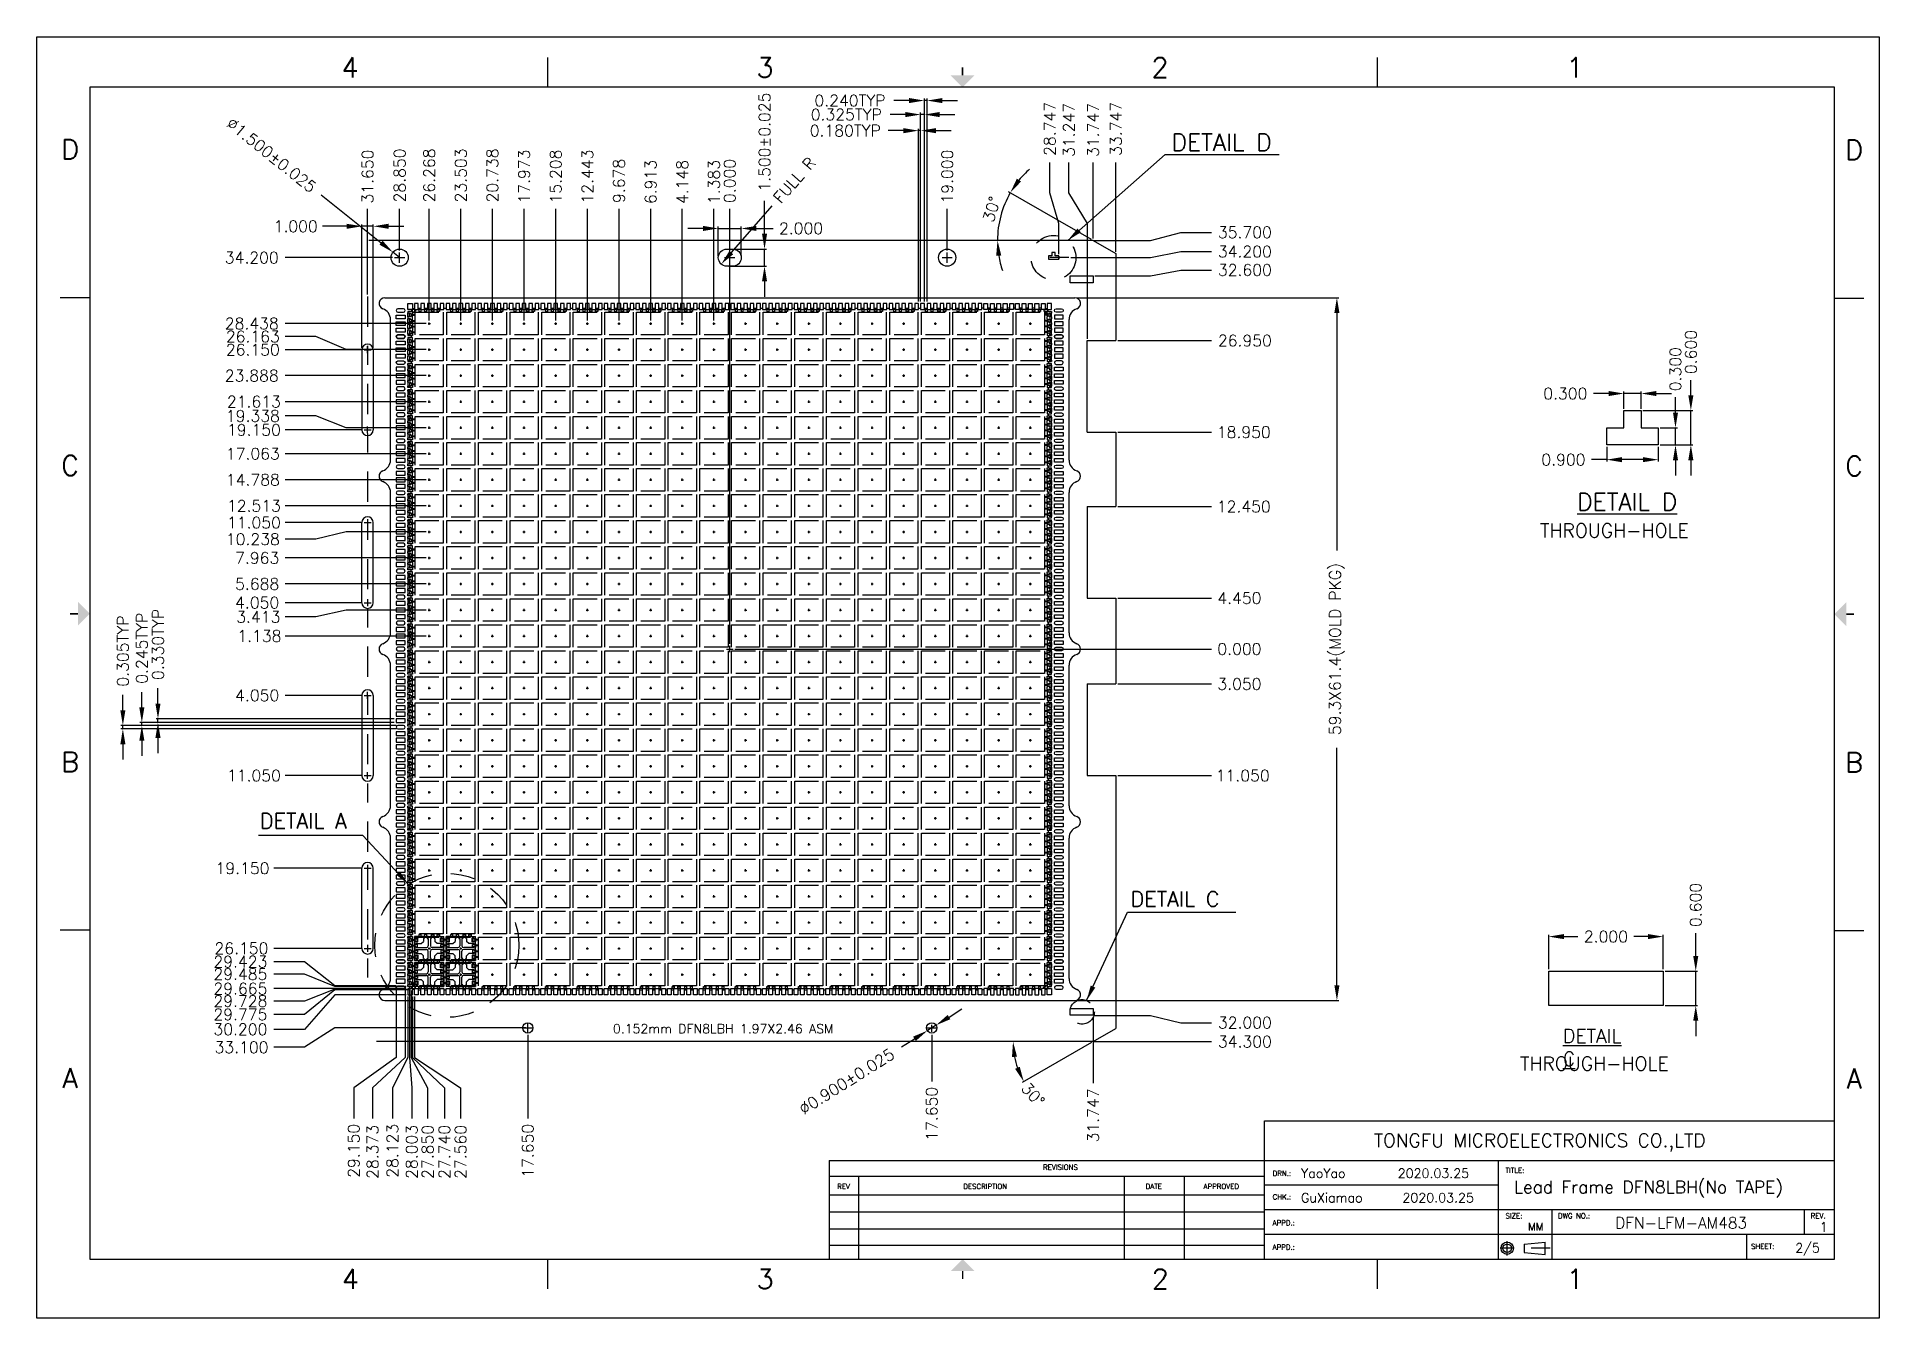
# Model space of a CAD drawing. Header units: millimetres. Extents: x 393.2 to 449.6, y 107.5 to 114.2.
# Drawn here: x 403.8 to 413.46, y 107.5 to 114.22 of the extents above; entities that cross this region are included whole.
import ezdxf
from ezdxf.enums import TextEntityAlignment as Align

# ---------------------------------------------------------------- set-up
doc = ezdxf.new("R2010")
doc.units = ezdxf.units.MM
doc.header["$LTSCALE"] = 0.5
doc.header["$PDMODE"] = 98
for name, pattern in [('CENTER', [50.8, 31.75, -6.35, 6.35, -6.35]), ('HIDDEN', [0.375, 0.25, -0.125]), ('PHANTOM', [2.5, 1.25, -0.25, 0.25, -0.25, 0.25, -0.25])]:
    doc.linetypes.add(name, pattern=pattern)
for name, color, linetype in [('1D', 4, 'Continuous'), ('BTM', 7, 'HIDDEN'), ('CEN', 2, 'CENTER'), ('DIM', 3, 'Continuous'), ('PKG', 1, 'PHANTOM'), ('TB', 7, 'Continuous')]:
    doc.layers.add(name, color=color, linetype=linetype)
doc.styles.add('ADESK1', font='romans')
doc.styles.add('Chinese', font='SimSun.ttf', dxfattribs={"height": 5})
doc.styles.add('ROMANS', font='romans.shx')
doc.styles.add('SIMPLEX', font='simplex.shx')
doc.dimstyles.new('Standard1', dxfattribs={"dimtxt": 0.08, "dimasz": 0.08, "dimexe": 0.015, "dimexo": 0.015, "dimgap": 0.027, "dimtad": 0, "dimdec": 3, "dimlfac": 33.333333, "dimrnd": 0.0005, "dimzin": 1, "dimdsep": 46, "dimtxsty": 'SIMPLEX', "dimcen": 0.1905, "dimclrd": 256, "dimclre": 256, "dimclrt": 256, "dimadec": 0, "dimazin": 0, "dimtp": 0.03, "dimtm": 0.05, "dimtfac": 0.8, "dimtdec": 3, "dimtmove": 0, "dimatfit": 3, "dimfxl": 0.05, "dimtolj": 1, "dimtzin": 4, "dimlwd": -1, "dimlwe": -1, "dimarcsym": 0})
doc.dimstyles.new('Standard2', dxfattribs={"dimtxt": 0.06, "dimasz": 0.08, "dimexe": 0.01, "dimexo": 0.01, "dimgap": 0.027, "dimtad": 0, "dimdec": 3, "dimlfac": 16.666667, "dimrnd": 0.0005, "dimzin": 1, "dimdsep": 46, "dimtxsty": 'SIMPLEX', "dimcen": 0.1905, "dimclrd": 256, "dimclre": 256, "dimclrt": 256, "dimadec": 0, "dimazin": 0, "dimtp": 0.03, "dimtm": 0.05, "dimtfac": 0.8, "dimtdec": 3, "dimtmove": 0, "dimatfit": 3, "dimfxl": 0.05, "dimtolj": 1, "dimtzin": 4, "dimlwd": -1, "dimlwe": -1, "dimarcsym": 0})
doc.dimstyles.new('Standard4', dxfattribs={"dimtxt": 0.08, "dimasz": 0.08, "dimexe": 0.015, "dimexo": 0.015, "dimgap": 0.027, "dimtad": 0, "dimdec": 3, "dimrnd": 0.0005, "dimzin": 1, "dimdsep": 46, "dimtxsty": 'SIMPLEX', "dimcen": 0.1905, "dimclrd": 256, "dimclre": 256, "dimclrt": 256, "dimadec": 0, "dimazin": 0, "dimtp": 0.03, "dimtm": 0.05, "dimtfac": 0.8, "dimtdec": 3, "dimtmove": 0, "dimatfit": 3, "dimfxl": 0.05, "dimtolj": 1, "dimtzin": 4, "dimlwd": -1, "dimlwe": -1, "dimarcsym": 0})

msp = doc.modelspace()

# ---------------------------------------------------------------- texts
at = {"style": 'SIMPLEX'}
msp.add_text('%%UDETAIL D', height=0.09000021, dxfattribs=at).set_placement((412.143497, 111.736689), align=Align.CENTER)
at = {"color": 0, "style": 'ADESK1'}
for s, p in [('YaoYao       2020.03.25', (410.433218, 108.23736)), ('GuXiamao     2020.03.25', (410.433218, 108.109075))]:
    msp.add_text(s, height=0.0485661, dxfattribs=at).set_placement(p)
at = {"layer": '1D', "color": 3, "style": 'ROMANS'}
msp.add_text('0.152mm DFN8LBH 1.97X2.46 ASM', height=0.04809825, dxfattribs=at).set_placement((406.825031, 108.995545))
at = {"layer": '1D', "ltscale": 0.1, "insert": (404.973885, 110.148569), "char_height": 0.08, "width": 0.62878759, "attachment_point": 1, "style": 'SIMPLEX'}
msp.add_mtext('DETAIL A', dxfattribs=at)
at = {"layer": '1D', "color": 0, "ltscale": 0.1, "insert": (409.539152, 109.739312), "char_height": 0.08, "width": 0.78191074, "attachment_point": 1, "style": 'SIMPLEX'}
msp.add_mtext('DETAIL C', dxfattribs=at)
at = {"layer": 'DIM', "color": 0, "ltscale": 0.1, "char_height": 0.07222543, "attachment_point": 1, "style": 'Chinese'}
for s, insert, width in [('{\\Fsimplex|c0;THROUGH-HOLE}', (411.68637, 111.66755), 0.95453989), ('{\\Fsimplex|c0;\\LDETAIL C}', (411.806143, 109.017947), 0.00518511), ('{\\Fsimplex|c0;THROUGH-HOLE}', (411.581298, 108.87281), 0.99343012)]:
    msp.add_mtext(s, dxfattribs=dict(at, insert=insert, width=width))
at = {"layer": 'TB', "color": 4, "style": 'SIMPLEX'}
msp.add_text('DETAIL D', height=0.0900002, dxfattribs=at).set_placement((410.016982, 113.621371), align=Align.CENTER)
at = {"layer": 'TB', "style": 'ADESK1'}
for s, height, p in [('Lead Frame DFN8LBH(No TAPE)', 0.06539323, (411.549439, 108.156721)), ('MM', 0.0392697, (411.623894, 107.962266)), ('DFN-LFM-AM483', 0.05885391, (412.080807, 107.97203)), ('1', 0.049087, (413.152965, 107.955582)), ('2/5', 0.048191, (413.024722, 107.846713))]:
    msp.add_text(s, height=height, dxfattribs=at).set_placement(p)

# ---------------------------------------------------------------- blocks, each defined once
blk = doc.blocks.new('FR')
at = {"layer": 'TB'}
for p, q in [((78.32, 188.67), (78.32, 193.22)), ((205.52, 188.67), (205.52, 193.22)), ((8.12, 188.67), (8.12, 9.03)), ((275.59, 188.67), (8.12, 188.67)), ((275.59, 9.03), (275.59, 188.67)), ((3.57, 156.43), (8.12, 156.43)), ((275.59, 156.36), (280.13, 156.36)), ((3.57, 59.52), (8.12, 59.52)), ((275.59, 59.44), (280.13, 59.44)), ((188.21, 30.23), (275.59, 30.23)), ((188.21, 9.03), (188.21, 30.23)), ((121.48, 24.17), (121.48, 9.03)), ((121.48, 24.17), (188.21, 24.17)), ((188.21, 24.17), (275.59, 24.17)), ((224.1, 9.03), (224.1, 24.17)), ((121.48, 21.74), (188.21, 21.74)), ((126.03, 9.03), (126.03, 21.74)), ((166.76, 9.03), (166.76, 21.74)), ((175.96, 9.03), (175.96, 21.74)), ((188.21, 20.42), (224.1, 20.42)), ((121.48, 18.92), (188.21, 18.92)), ((121.48, 16.3), (188.21, 16.3)), ((188.21, 16.66), (275.59, 16.66)), ((232.32, 9.03), (232.32, 16.66)), ((270.99, 12.86), (270.99, 16.66)), ((121.48, 13.68), (188.21, 13.68)), ((188.21, 12.85), (224.1, 12.85)), ((224.1, 12.86), (275.59, 12.86)), ((228.03, 11.36), (231.26, 11.65)), ((228.03, 11.36), (228.03, 10.06)), ((231.26, 9.76), (231.26, 11.65)), ((262.17, 9.03), (262.17, 12.86)), ((8.12, 9.03), (275.59, 9.03)), ((78.35, 4.49), (78.35, 9.03)), ((121.48, 11.17), (188.21, 11.17)), ((205.55, 4.49), (205.55, 9.03)), ((228.03, 10.06), (231.26, 9.76))]:
    blk.add_line(p, q, dxfattribs=at)
at = {"layer": 'TB', "color": 1, "linetype": 'CENTER', "ltscale": 0.002}
for p, q in [((225.43, 9.62), (225.43, 11.79)), ((226.52, 10.71), (224.34, 10.71)), ((232.03, 10.71), (227.29, 10.71))]:
    blk.add_line(p, q, dxfattribs=at)
at = {"layer": 'TB'}
blk.add_lwpolyline([(0, 196.39), (282.46, 196.39), (282.46, 0), (0, 0)], close=True, dxfattribs=at)
at = {"layer": 'TB', "const_width": 0.242}
for points in [[(141.92, 191.7), (141.92, 190.49)], [(5.09, 107.97), (6.3, 107.97)], [(278.62, 107.9), (277.41, 107.9)], [(141.95, 6), (141.95, 7.21)]]:
    blk.add_lwpolyline(points, dxfattribs=at)
at = {"layer": 'TB'}
for radius in [0.945, 0.649]:
    blk.add_circle((225.43, 10.71), radius, dxfattribs=at)
for points in [[(140.1, 190.49), (143.74, 190.49), (141.92, 188.67)], [(6.3, 106.16), (6.3, 109.79), (8.12, 107.97)], [(277.41, 106.08), (277.41, 109.72), (275.59, 107.9)], [(140.13, 7.21), (143.77, 7.21), (141.95, 9.03)]]:
    blk.add_solid(points, dxfattribs=at)
at = {"layer": 'TB', "style": 'ADESK1'}
for s, p in [('4', (48.03, 191.7)), ('3', (111.64, 191.7)), ('2', (172.21, 191.7)), ('1', (235.81, 191.7)), ('D', (5.09, 179.15)), ('D', (278.62, 179.07)), ('C', (5.09, 130.69)), ('C', (278.62, 130.62)), ('B', (5.09, 85.26)), ('B', (278.62, 85.19)), ('A', (5.09, 36.8)), ('A', (278.62, 36.73)), ('4', (48.06, 6)), ('3', (111.66, 6)), ('2', (172.24, 6)), ('1', (235.84, 6))]:
    blk.add_text(s, height=3.03, dxfattribs=at).set_placement(p, align=Align.MIDDLE_CENTER)
for s, height, p in [('TONGFU MICROELECTRONICS CO.,LTD', 2.0747, (204.97, 26.2)), ('REVISIONS', 0.787, (154.27, 22.74)), ('TITLE:', 0.787, (225.17, 22.25)), ('REV', 0.787, (122.71, 19.8)), ('DESCRIPTION', 0.7874, (142.04, 19.8)), ('DATE', 0.787, (170, 19.8)), ('APPROVED', 0.787, (178.88, 19.8)), ('DRN.:', 0.787, (189.47, 21.8)), ('CHK.:', 0.787, (189.47, 18.19)), ('APPD.:', 0.787, (189.47, 14.21)), ('SIZE:', 0.787, (225.17, 15.28)), ('MM', 1.148, (228.62, 13.47)), ('DWG NO.:', 0.787, (233.22, 15.28)), ('REV.', 0.787, (271.96, 15.28)), ('SHEET:', 0.787, (262.81, 10.61)), ('APPD.:', 0.787, (189.47, 10.49))]:
    blk.add_text(s, height=height, dxfattribs=at).set_placement(p)
blk = doc.blocks.new('*D4')
at = {"layer": 'Defpoints', "color": 0, "ltscale": 0.1, "transparency": 16777216}
for p in [(407.4376, 113.3166), (407.4376, 111.0267), (407.4376, 111.0096)]:
    blk.add_point(p, dxfattribs=at)
at = {"layer": 'DIM', "ltscale": 0.1, "transparency": 16777216}
blk.add_line((407.4376, 111.0367), (407.4376, 113.3166), dxfattribs=at)
at = {"layer": 'DIM', "ltscale": 0.1, "transparency": 16777216, "insert": (407.4376, 113.4636), "char_height": 0.06, "attachment_point": 5, "rotation": 90, "style": 'SIMPLEX'}
blk.add_mtext('\\A1;0.000', dxfattribs=at)
blk = doc.blocks.new('*D5')
at = {"layer": 'Defpoints', "color": 0, "ltscale": 0.1, "transparency": 16777216}
for p in [(407.4376, 111.0096), (407.4547, 111.0096), (409.963, 111.0096)]:
    blk.add_point(p, dxfattribs=at)
at = {"layer": 'DIM', "ltscale": 0.1, "transparency": 16777216}
blk.add_line((407.4647, 111.0096), (409.963, 111.0096), dxfattribs=at)
at = {"layer": 'DIM', "ltscale": 0.1, "transparency": 16777216, "insert": (410.11, 111.0096), "char_height": 0.06, "attachment_point": 5, "style": 'SIMPLEX'}
blk.add_mtext('\\A1;0.000', dxfattribs=at)
blk = doc.blocks.new('*D6')
at = {"layer": 'Defpoints', "color": 0, "ltscale": 0.1, "transparency": 16777216}
for p in [(405.7066, 113.3166), (405.7066, 113.0886), (407.4376, 111.0096)]:
    blk.add_point(p, dxfattribs=at)
at = {"layer": 'DIM', "ltscale": 0.1, "transparency": 16777216}
blk.add_line((405.7066, 113.0986), (405.7066, 113.3166), dxfattribs=at)
at = {"layer": 'DIM', "ltscale": 0.1, "transparency": 16777216, "insert": (405.7066, 113.4922), "char_height": 0.06, "attachment_point": 5, "rotation": 90, "style": 'SIMPLEX'}
blk.add_mtext('\\A1;28.850', dxfattribs=at)
blk = doc.blocks.new('*D7')
at = {"layer": '1D', "ltscale": 0.1, "transparency": 16777216}
blk.add_line((405.5386, 112.868), (405.5386, 113.3166), dxfattribs=at)
at = {"layer": 'Defpoints', "color": 0, "ltscale": 0.1, "transparency": 16777216}
for p in [(405.5386, 113.3166), (405.5386, 112.858), (407.4376, 111.0096)]:
    blk.add_point(p, dxfattribs=at)
at = {"layer": '1D', "ltscale": 0.1, "transparency": 16777216, "insert": (405.5386, 113.4865), "char_height": 0.06, "attachment_point": 5, "rotation": 90, "style": 'SIMPLEX'}
blk.add_mtext('\\A1;31.650', dxfattribs=at)
blk = doc.blocks.new('*D8')
at = {"layer": 'Defpoints', "color": 0, "ltscale": 0.1, "transparency": 16777216}
for p in [(408.5776, 113.3166), (408.5776, 113.0886), (407.4376, 111.0096)]:
    blk.add_point(p, dxfattribs=at)
at = {"layer": 'DIM', "ltscale": 0.1, "transparency": 16777216}
blk.add_line((408.5776, 113.0986), (408.5776, 113.3166), dxfattribs=at)
at = {"layer": 'DIM', "ltscale": 0.1, "transparency": 16777216, "insert": (408.5776, 113.4865), "char_height": 0.06, "attachment_point": 5, "rotation": 90, "style": 'SIMPLEX'}
blk.add_mtext('\\A1;19.000', dxfattribs=at)
blk = doc.blocks.new('*D9')
at = {"layer": 'Defpoints', "color": 0, "ltscale": 0.1, "transparency": 16777216}
for p in [(409.3365, 113.1516), (409.963, 113.1939), (407.4376, 111.0096)]:
    blk.add_point(p, dxfattribs=at)
at = {"layer": 'DIM', "ltscale": 0.1, "transparency": 16777216}
for p, q in [((409.3465, 113.1516), (409.643, 113.1516)), ((409.643, 113.1516), (409.803, 113.1939)), ((409.803, 113.1939), (409.963, 113.1939))]:
    blk.add_line(p, q, dxfattribs=at)
at = {"layer": 'DIM', "ltscale": 0.1, "transparency": 16777216, "insert": (410.1386, 113.1939), "char_height": 0.06, "attachment_point": 5, "style": 'SIMPLEX'}
blk.add_mtext('\\A1;35.700', dxfattribs=at)
blk = doc.blocks.new('*D10')
at = {"layer": 'Defpoints', "color": 0, "ltscale": 0.1, "transparency": 16777216}
for p in [(409.4625, 112.6266), (409.963, 112.6266), (407.4376, 111.0096)]:
    blk.add_point(p, dxfattribs=at)
at = {"layer": 'DIM', "ltscale": 0.1, "transparency": 16777216}
blk.add_line((409.4725, 112.6266), (409.963, 112.6266), dxfattribs=at)
at = {"layer": 'DIM', "ltscale": 0.1, "transparency": 16777216, "insert": (410.1386, 112.6266), "char_height": 0.06, "attachment_point": 5, "style": 'SIMPLEX'}
blk.add_mtext('\\A1;26.950', dxfattribs=at)
blk = doc.blocks.new('*D11')
at = {"layer": 'Defpoints', "color": 0, "ltscale": 0.1, "transparency": 16777216}
for p in [(409.4625, 112.1466), (409.963, 112.1466), (407.4376, 111.0096)]:
    blk.add_point(p, dxfattribs=at)
at = {"layer": 'DIM', "ltscale": 0.1, "transparency": 16777216}
blk.add_line((409.4725, 112.1466), (409.963, 112.1466), dxfattribs=at)
at = {"layer": 'DIM', "ltscale": 0.1, "transparency": 16777216, "insert": (410.1329, 112.1466), "char_height": 0.06, "attachment_point": 5, "style": 'SIMPLEX'}
blk.add_mtext('\\A1;18.950', dxfattribs=at)
blk = doc.blocks.new('*D12')
at = {"layer": 'Defpoints', "color": 0, "ltscale": 0.1, "transparency": 16777216}
for p in [(409.4625, 111.7566), (409.963, 111.7566), (407.4376, 111.0096)]:
    blk.add_point(p, dxfattribs=at)
at = {"layer": 'DIM', "ltscale": 0.1, "transparency": 16777216}
blk.add_line((409.4725, 111.7566), (409.963, 111.7566), dxfattribs=at)
at = {"layer": 'DIM', "ltscale": 0.1, "transparency": 16777216, "insert": (410.1329, 111.7566), "char_height": 0.06, "attachment_point": 5, "style": 'SIMPLEX'}
blk.add_mtext('\\A1;12.450', dxfattribs=at)
blk = doc.blocks.new('*D13')
at = {"layer": 'Defpoints', "color": 0, "ltscale": 0.1, "transparency": 16777216}
for p in [(409.4625, 111.2766), (409.963, 111.2766), (407.4376, 111.0096)]:
    blk.add_point(p, dxfattribs=at)
at = {"layer": 'DIM', "ltscale": 0.1, "transparency": 16777216}
blk.add_line((409.4725, 111.2766), (409.963, 111.2766), dxfattribs=at)
at = {"layer": 'DIM', "ltscale": 0.1, "transparency": 16777216, "insert": (410.11, 111.2766), "char_height": 0.06, "attachment_point": 5, "style": 'SIMPLEX'}
blk.add_mtext('\\A1;4.450', dxfattribs=at)
blk = doc.blocks.new('*D14')
at = {"layer": 'Defpoints', "color": 0, "ltscale": 0.1, "transparency": 16777216}
for p in [(407.4376, 111.0096), (409.4625, 110.8266), (409.963, 110.8266)]:
    blk.add_point(p, dxfattribs=at)
at = {"layer": 'DIM', "ltscale": 0.1, "transparency": 16777216}
blk.add_line((409.4725, 110.8266), (409.963, 110.8266), dxfattribs=at)
at = {"layer": 'DIM', "ltscale": 0.1, "transparency": 16777216, "insert": (410.11, 110.8266), "char_height": 0.06, "attachment_point": 5, "style": 'SIMPLEX'}
blk.add_mtext('\\A1;3.050', dxfattribs=at)
blk = doc.blocks.new('*D15')
at = {"layer": 'Defpoints', "color": 0, "ltscale": 0.1, "transparency": 16777216}
for p in [(407.4376, 111.0096), (409.4625, 110.3466), (409.963, 110.3466)]:
    blk.add_point(p, dxfattribs=at)
at = {"layer": 'DIM', "ltscale": 0.1, "transparency": 16777216}
blk.add_line((409.4725, 110.3466), (409.963, 110.3466), dxfattribs=at)
at = {"layer": 'DIM', "ltscale": 0.1, "transparency": 16777216, "insert": (410.1272, 110.3466), "char_height": 0.06, "attachment_point": 5, "style": 'SIMPLEX'}
blk.add_mtext('\\A1;11.050', dxfattribs=at)
blk = doc.blocks.new('*D16')
at = {"layer": '1D', "ltscale": 0.1, "transparency": 16777216}
blk.add_line((409.3465, 108.9516), (409.963, 108.9516), dxfattribs=at)
at = {"layer": 'Defpoints', "color": 0, "ltscale": 0.1, "transparency": 16777216}
for p in [(407.4376, 111.0096), (409.3365, 108.9516), (409.963, 108.9516)]:
    blk.add_point(p, dxfattribs=at)
at = {"layer": '1D', "ltscale": 0.1, "transparency": 16777216, "insert": (410.1386, 108.9516), "char_height": 0.06, "attachment_point": 5, "style": 'SIMPLEX'}
blk.add_mtext('\\A1;34.300', dxfattribs=at)
blk = doc.blocks.new('*D17')
at = {"layer": '1D', "ltscale": 0.1, "transparency": 16777216}
blk.add_line((406.3786, 108.9867), (406.3786, 108.5493), dxfattribs=at)
at = {"layer": 'Defpoints', "color": 0, "ltscale": 0.1, "transparency": 16777216}
for p in [(407.4376, 111.0096), (406.3786, 108.9967), (406.3786, 108.5493)]:
    blk.add_point(p, dxfattribs=at)
at = {"layer": '1D', "ltscale": 0.1, "transparency": 16777216, "insert": (406.3786, 108.3794), "char_height": 0.06, "attachment_point": 5, "rotation": 90, "style": 'SIMPLEX'}
blk.add_mtext('\\A1;17.650', dxfattribs=at)
blk = doc.blocks.new('*D18')
at = {"layer": '1D', "ltscale": 0.1, "transparency": 16777216}
blk.add_line((405.5106, 109.4407), (405.0469, 109.4407), dxfattribs=at)
at = {"layer": 'Defpoints', "color": 0, "ltscale": 0.1, "transparency": 16777216}
for p in [(407.4376, 111.0096), (405.0469, 109.4407), (405.5206, 109.4407)]:
    blk.add_point(p, dxfattribs=at)
at = {"layer": '1D', "ltscale": 0.1, "transparency": 16777216, "insert": (404.8771, 109.4407), "char_height": 0.06, "attachment_point": 5, "style": 'SIMPLEX'}
blk.add_mtext('\\A1;26.150', dxfattribs=at)
blk = doc.blocks.new('*D19')
at = {"layer": '1D', "ltscale": 0.1, "transparency": 16777216}
blk.add_line((405.5106, 109.8606), (405.0469, 109.8606), dxfattribs=at)
at = {"layer": 'Defpoints', "color": 0, "ltscale": 0.1, "transparency": 16777216}
for p in [(407.4376, 111.0096), (405.0469, 109.8606), (405.5206, 109.8606)]:
    blk.add_point(p, dxfattribs=at)
at = {"layer": '1D', "ltscale": 0.1, "transparency": 16777216, "insert": (404.8828, 109.8606), "char_height": 0.06, "attachment_point": 5, "style": 'SIMPLEX'}
blk.add_mtext('\\A1;19.150', dxfattribs=at)
blk = doc.blocks.new('*D20')
at = {"layer": '1D', "ltscale": 0.1, "transparency": 16777216}
blk.add_line((405.5106, 110.3467), (405.1068, 110.3467), dxfattribs=at)
at = {"layer": 'Defpoints', "color": 0, "ltscale": 0.1, "transparency": 16777216}
for p in [(407.4376, 111.0096), (405.1068, 110.3467), (405.5206, 110.3467)]:
    blk.add_point(p, dxfattribs=at)
at = {"layer": '1D', "ltscale": 0.1, "transparency": 16777216, "insert": (404.9426, 110.3467), "char_height": 0.06, "attachment_point": 5, "style": 'SIMPLEX'}
blk.add_mtext('\\A1;11.050', dxfattribs=at)
blk = doc.blocks.new('*D21')
at = {"layer": '1D', "ltscale": 0.1, "transparency": 16777216}
blk.add_line((405.5106, 110.7666), (405.1068, 110.7666), dxfattribs=at)
at = {"layer": 'Defpoints', "color": 0, "ltscale": 0.1, "transparency": 16777216}
for p in [(407.4376, 111.0096), (405.1068, 110.7666), (405.5206, 110.7666)]:
    blk.add_point(p, dxfattribs=at)
at = {"layer": '1D', "ltscale": 0.1, "transparency": 16777216, "insert": (404.9598, 110.7666), "char_height": 0.06, "attachment_point": 5, "style": 'SIMPLEX'}
blk.add_mtext('\\A1;4.050', dxfattribs=at)
blk = doc.blocks.new('*D22')
at = {"layer": '1D', "ltscale": 0.1, "transparency": 16777216}
blk.add_line((405.5106, 111.2527), (405.1068, 111.2527), dxfattribs=at)
at = {"layer": 'Defpoints', "color": 0, "ltscale": 0.1, "transparency": 16777216}
for p in [(405.1068, 111.2527), (405.5206, 111.2527), (407.4376, 111.0096)]:
    blk.add_point(p, dxfattribs=at)
at = {"layer": '1D', "ltscale": 0.1, "transparency": 16777216, "insert": (404.9598, 111.2527), "char_height": 0.06, "attachment_point": 5, "style": 'SIMPLEX'}
blk.add_mtext('\\A1;4.050', dxfattribs=at)
blk = doc.blocks.new('*D23')
at = {"layer": '1D', "ltscale": 0.1, "transparency": 16777216}
blk.add_line((405.5106, 111.6726), (405.1068, 111.6726), dxfattribs=at)
at = {"layer": 'Defpoints', "color": 0, "ltscale": 0.1, "transparency": 16777216}
for p in [(405.1068, 111.6726), (405.5206, 111.6726), (407.4376, 111.0096)]:
    blk.add_point(p, dxfattribs=at)
at = {"layer": '1D', "ltscale": 0.1, "transparency": 16777216, "insert": (404.9426, 111.6726), "char_height": 0.06, "attachment_point": 5, "style": 'SIMPLEX'}
blk.add_mtext('\\A1;11.050', dxfattribs=at)
blk = doc.blocks.new('*D24')
at = {"layer": '1D', "ltscale": 0.1, "transparency": 16777216}
blk.add_line((405.5106, 112.1587), (405.1068, 112.1587), dxfattribs=at)
at = {"layer": 'Defpoints', "color": 0, "ltscale": 0.1, "transparency": 16777216}
for p in [(405.1068, 112.1587), (405.5206, 112.1587), (407.4376, 111.0096)]:
    blk.add_point(p, dxfattribs=at)
at = {"layer": '1D', "ltscale": 0.1, "transparency": 16777216, "insert": (404.9426, 112.1587), "char_height": 0.06, "attachment_point": 5, "style": 'SIMPLEX'}
blk.add_mtext('\\A1;19.150', dxfattribs=at)
blk = doc.blocks.new('*D25')
at = {"layer": '1D', "ltscale": 0.1, "transparency": 16777216}
blk.add_line((405.5106, 112.5786), (405.1068, 112.5786), dxfattribs=at)
at = {"layer": 'Defpoints', "color": 0, "ltscale": 0.1, "transparency": 16777216}
for p in [(405.1068, 112.5786), (405.5206, 112.5786), (407.4376, 111.0096)]:
    blk.add_point(p, dxfattribs=at)
at = {"layer": '1D', "ltscale": 0.1, "transparency": 16777216, "insert": (404.9369, 112.5786), "char_height": 0.06, "attachment_point": 5, "style": 'SIMPLEX'}
blk.add_mtext('\\A1;26.150', dxfattribs=at)
blk = doc.blocks.new('*D26')
at = {"layer": 'Defpoints', "color": 0, "ltscale": 0.1, "transparency": 16777216}
for p in [(405.1068, 113.0616), (405.6797, 113.0616), (407.4376, 111.0096)]:
    blk.add_point(p, dxfattribs=at)
at = {"layer": 'DIM', "ltscale": 0.1, "transparency": 16777216}
blk.add_line((405.6697, 113.0616), (405.1068, 113.0616), dxfattribs=at)
at = {"layer": 'DIM', "ltscale": 0.1, "transparency": 16777216, "insert": (404.9312, 113.0616), "char_height": 0.06, "attachment_point": 5, "style": 'SIMPLEX'}
blk.add_mtext('\\A1;34.200', dxfattribs=at)
blk = doc.blocks.new('*D27')
at = {"layer": 'Defpoints', "color": 0, "ltscale": 0.1, "transparency": 16777216}
for p in [(408.4723, 113.8849), (408.4579, 112.8216), (408.4723, 112.8216)]:
    blk.add_point(p, dxfattribs=at)
at = {"layer": 'DIM', "ltscale": 0.1, "transparency": 16777216}
for p, q in [((408.4579, 112.8316), (408.4579, 113.8949)), ((408.4723, 112.8316), (408.4723, 113.8949)), ((408.3779, 113.8849), (408.2979, 113.8849)), ((408.4723, 113.8849), (408.4579, 113.8849)), ((408.5523, 113.8849), (408.6323, 113.8849))]:
    blk.add_line(p, q, dxfattribs=at)
for points in [[(408.3779, 113.8982), (408.3779, 113.8716), (408.4579, 113.8849)], [(408.5523, 113.8982), (408.5523, 113.8716), (408.4723, 113.8849)]]:
    blk.add_solid(points, dxfattribs=at)
at = {"layer": 'DIM', "ltscale": 0.1, "transparency": 16777216, "insert": (408.0681, 113.8849), "char_height": 0.06, "attachment_point": 5, "style": 'SIMPLEX'}
blk.add_mtext('\\A1;0.240TYP', dxfattribs=at)
blk = doc.blocks.new('*D28')
at = {"layer": 'Defpoints', "color": 0, "ltscale": 0.1, "transparency": 16777216}
for p in [(408.4579, 113.8116), (408.4384, 112.8216), (408.4579, 112.8216)]:
    blk.add_point(p, dxfattribs=at)
at = {"layer": 'DIM', "ltscale": 0.1, "transparency": 16777216}
for p, q in [((408.3584, 113.8116), (408.2784, 113.8116)), ((408.4384, 112.8316), (408.4384, 113.8216)), ((408.4579, 113.8116), (408.4384, 113.8116)), ((408.4579, 112.8316), (408.4579, 113.8216)), ((408.5379, 113.8116), (408.6179, 113.8116))]:
    blk.add_line(p, q, dxfattribs=at)
for points in [[(408.3584, 113.825), (408.3584, 113.7983), (408.4384, 113.8116)], [(408.5379, 113.825), (408.5379, 113.7983), (408.4579, 113.8116)]]:
    blk.add_solid(points, dxfattribs=at)
at = {"layer": 'DIM', "ltscale": 0.1, "transparency": 16777216, "insert": (408.0486, 113.8116), "char_height": 0.06, "attachment_point": 5, "style": 'SIMPLEX'}
blk.add_mtext('\\A1;0.325TYP', dxfattribs=at)
blk = doc.blocks.new('*D29')
at = {"layer": 'Defpoints', "color": 0, "transparency": 16777216}
for p in [(409.2466, 112.8516), (409.2466, 109.1676), (410.6211, 109.1676)]:
    blk.add_point(p, dxfattribs=at)
at = {"layer": 'DIM', "transparency": 16777216}
for p, q in [((409.2566, 112.8516), (410.6311, 112.8516)), ((410.6211, 112.7716), (410.6211, 111.5266)), ((410.6211, 109.2476), (410.6211, 110.4926)), ((409.2566, 109.1676), (410.6311, 109.1676))]:
    blk.add_line(p, q, dxfattribs=at)
for points in [[(410.6078, 112.7716), (410.6345, 112.7716), (410.6211, 112.8516)], [(410.6078, 109.2476), (410.6345, 109.2476), (410.6211, 109.1676)]]:
    blk.add_solid(points, dxfattribs=at)
at = {"layer": 'DIM', "transparency": 16777216, "insert": (410.6211, 111.0096), "char_height": 0.06, "attachment_point": 5, "rotation": 90, "style": 'SIMPLEX'}
blk.add_mtext('\\A1;59.3X61.4(MOLD PKG)', dxfattribs=at)
blk = doc.blocks.new('*D30')
at = {"layer": 'Defpoints', "color": 0, "transparency": 16777216}
for p in [(405.6715, 113.0898), (405.7066, 113.0616)]:
    blk.add_point(p, dxfattribs=at)
at = {"layer": 'DIM', "transparency": 16777216}
for p, q in [((405.2956, 113.3905), (405.609, 113.1397)), ((405.7066, 113.0616), (405.6715, 113.0898))]:
    blk.add_line(p, q, dxfattribs=at)
blk.add_solid([(405.6174, 113.1502), (405.6007, 113.1293), (405.6715, 113.0898)], dxfattribs=at)
at = {"layer": 'DIM', "transparency": 16777216, "insert": (405.0347, 113.5993), "char_height": 0.06, "attachment_point": 5, "rotation": 321.33213, "style": 'SIMPLEX'}
blk.add_mtext('\\A1;%%c1.500%%p0.025', dxfattribs=at)
blk = doc.blocks.new('*D31')
at = {"layer": 'Defpoints', "color": 0, "ltscale": 0.1, "transparency": 16777216}
for p in [(404.4394, 110.624), (405.6886, 110.6438), (405.6886, 110.624)]:
    blk.add_point(p, dxfattribs=at)
at = {"layer": 'DIM', "linetype": 'ByBlock', "ltscale": 0.1, "transparency": 16777216}
for p, q in [((404.4394, 110.7238), (404.4394, 110.8038)), ((405.6786, 110.6438), (404.4294, 110.6438)), ((405.6786, 110.624), (404.4294, 110.624)), ((404.4394, 110.624), (404.4394, 110.6438)), ((404.4394, 110.544), (404.4394, 110.464))]:
    blk.add_line(p, q, dxfattribs=at)
at = {"layer": 'DIM', "ltscale": 0.1, "transparency": 16777216}
for points in [[(404.4261, 110.7238), (404.4528, 110.7238), (404.4394, 110.6438)], [(404.4261, 110.544), (404.4528, 110.544), (404.4394, 110.624)]]:
    blk.add_solid(points, dxfattribs=at)
at = {"layer": 'DIM', "ltscale": 0.1, "transparency": 16777216, "insert": (404.4394, 111.0336), "char_height": 0.06, "attachment_point": 5, "rotation": 90, "style": 'SIMPLEX'}
blk.add_mtext('\\A1;0.330TYP', dxfattribs=at)
blk = doc.blocks.new('*D32')
at = {"layer": 'Defpoints', "color": 0, "ltscale": 0.1, "transparency": 16777216}
for p in [(405.5686, 113.2259), (405.5086, 112.5786), (405.5686, 112.5786)]:
    blk.add_point(p, dxfattribs=at)
at = {"layer": 'DIM', "ltscale": 0.1, "transparency": 16777216}
for p, q in [((405.4286, 113.2259), (405.3029, 113.2259)), ((405.5086, 112.5886), (405.5086, 113.2359)), ((405.5686, 113.2259), (405.5086, 113.2259)), ((405.5686, 112.5886), (405.5686, 113.2359)), ((405.6486, 113.2259), (405.7286, 113.2259))]:
    blk.add_line(p, q, dxfattribs=at)
for points in [[(405.4286, 113.2392), (405.4286, 113.2126), (405.5086, 113.2259)], [(405.6486, 113.2392), (405.6486, 113.2126), (405.5686, 113.2259)]]:
    blk.add_solid(points, dxfattribs=at)
at = {"layer": 'DIM', "ltscale": 0.1, "transparency": 16777216, "insert": (405.1616, 113.2259), "char_height": 0.06, "attachment_point": 5, "style": 'SIMPLEX'}
blk.add_mtext('\\A1;1.000', dxfattribs=at)
blk = doc.blocks.new('*D33')
at = {"layer": 'Defpoints', "color": 0, "ltscale": 0.1, "transparency": 16777216}
for p in [(405.6978, 110.6093), (404.2554, 110.591), (405.6978, 110.591)]:
    blk.add_point(p, dxfattribs=at)
at = {"layer": 'DIM', "ltscale": 0.1, "transparency": 16777216}
for p, q in [((404.2554, 110.6893), (404.2554, 110.7693)), ((405.6878, 110.6093), (404.2454, 110.6093)), ((404.2554, 110.591), (404.2554, 110.6093)), ((405.6878, 110.591), (404.2454, 110.591)), ((404.2554, 110.511), (404.2554, 110.431))]:
    blk.add_line(p, q, dxfattribs=at)
for points in [[(404.2421, 110.6893), (404.2688, 110.6893), (404.2554, 110.6093)], [(404.2421, 110.511), (404.2688, 110.511), (404.2554, 110.591)]]:
    blk.add_solid(points, dxfattribs=at)
at = {"layer": 'DIM', "ltscale": 0.1, "transparency": 16777216, "insert": (404.2554, 110.9991), "char_height": 0.06, "attachment_point": 5, "rotation": 90, "style": 'SIMPLEX'}
blk.add_mtext('\\A1;0.305TYP', dxfattribs=at)
blk = doc.blocks.new('*D34')
at = {"layer": 'Defpoints', "color": 0, "transparency": 16777216}
for p in [(409.3425, 112.9656), (409.963, 112.9965), (407.4376, 111.0096)]:
    blk.add_point(p, dxfattribs=at)
at = {"layer": 'DIM', "transparency": 16777216}
for p, q in [((409.3525, 112.9656), (409.643, 112.9656)), ((409.643, 112.9656), (409.803, 112.9965)), ((409.803, 112.9965), (409.963, 112.9965))]:
    blk.add_line(p, q, dxfattribs=at)
at = {"layer": 'DIM', "transparency": 16777216, "insert": (410.1386, 112.9965), "char_height": 0.06, "attachment_point": 5, "style": 'SIMPLEX'}
blk.add_mtext('\\A1;32.600', dxfattribs=at)
blk = doc.blocks.new('*D35')
at = {"layer": '1D', "transparency": 16777216}
for p, q in [((409.3525, 109.0896), (409.643, 109.0896)), ((409.643, 109.0896), (409.803, 109.0511)), ((409.803, 109.0511), (409.963, 109.0511))]:
    blk.add_line(p, q, dxfattribs=at)
at = {"layer": 'Defpoints', "color": 0, "transparency": 16777216}
for p in [(407.4376, 111.0096), (409.3425, 109.0896), (409.963, 109.0511)]:
    blk.add_point(p, dxfattribs=at)
at = {"layer": '1D', "transparency": 16777216, "insert": (410.1386, 109.0511), "char_height": 0.06, "attachment_point": 5, "style": 'SIMPLEX'}
blk.add_mtext('\\A1;32.000', dxfattribs=at)
blk = doc.blocks.new('*D36')
at = {"ltscale": 0.1, "transparency": 16777216}
blk.add_line((409.3425, 109.0796), (409.3425, 108.7347), dxfattribs=at)
at = {"layer": 'Defpoints', "color": 0, "ltscale": 0.1, "transparency": 16777216}
for p in [(407.4376, 111.0096), (409.3425, 109.0896), (409.3425, 108.7347)]:
    blk.add_point(p, dxfattribs=at)
at = {"color": 1, "ltscale": 0.1, "transparency": 16777216, "insert": (409.3425, 108.5648), "char_height": 0.06, "attachment_point": 5, "rotation": 90, "style": 'SIMPLEX'}
blk.add_mtext('\\A1;{\\C256;31.747}', dxfattribs=at)
blk = doc.blocks.new('*D37')
at = {"layer": 'Defpoints', "color": 0, "ltscale": 0.1, "transparency": 16777216}
for p in [(409.2159, 113.0616), (409.963, 113.0933), (407.4376, 111.0096)]:
    blk.add_point(p, dxfattribs=at)
at = {"layer": 'DIM', "ltscale": 0.1, "transparency": 16777216}
for p, q in [((409.2259, 113.0616), (409.643, 113.0616)), ((409.643, 113.0616), (409.803, 113.0933)), ((409.803, 113.0933), (409.963, 113.0933))]:
    blk.add_line(p, q, dxfattribs=at)
at = {"layer": 'DIM', "ltscale": 0.1, "transparency": 16777216, "insert": (410.1386, 113.0933), "char_height": 0.06, "attachment_point": 5, "style": 'SIMPLEX'}
blk.add_mtext('\\A1;34.200', dxfattribs=at)
blk = doc.blocks.new('*D38')
at = {"layer": '1D', "ltscale": 0.1, "transparency": 16777216}
blk.add_line((408.4966, 108.9866), (408.4966, 108.7432), dxfattribs=at)
at = {"layer": 'Defpoints', "color": 0, "ltscale": 0.1, "transparency": 16777216}
for p in [(407.4376, 111.0096), (408.4966, 108.9966), (408.4966, 108.7432)]:
    blk.add_point(p, dxfattribs=at)
at = {"layer": '1D', "ltscale": 0.1, "transparency": 16777216, "insert": (408.4966, 108.5733), "char_height": 0.06, "attachment_point": 5, "rotation": 90, "style": 'SIMPLEX'}
blk.add_mtext('\\A1;17.650', dxfattribs=at)
blk = doc.blocks.new('*D39')
at = {"layer": '1D', "linetype": 'ByBlock', "ltscale": 0.1, "transparency": 16777216}
for p, q in [((408.5872, 109.0806), (408.655, 109.1232)), ((408.3383, 108.9241), (408.4061, 108.9667)), ((408.5195, 109.038), (408.4738, 109.0093))]:
    blk.add_line(p, q, dxfattribs=at)
at = {"layer": '1D', "ltscale": 0.1, "transparency": 16777216}
for points in [[(408.5801, 109.0919), (408.5943, 109.0693), (408.5195, 109.038)], [(408.399, 108.978), (408.4131, 108.9554), (408.4738, 109.0093)]]:
    blk.add_solid(points, dxfattribs=at)
at = {"layer": 'Defpoints', "color": 0, "ltscale": 0.1, "transparency": 16777216}
for p in [(408.4738, 109.0093), (408.5195, 109.038)]:
    blk.add_point(p, dxfattribs=at)
at = {"layer": '1D', "ltscale": 0.1, "transparency": 16777216, "insert": (408.0506, 108.7432), "char_height": 0.06, "attachment_point": 5, "rotation": 32.15516, "style": 'SIMPLEX'}
blk.add_mtext('\\A1;∅0.900%%P0.025', dxfattribs=at)
blk = doc.blocks.new('*D40')
at = {"layer": 'Defpoints', "color": 0, "transparency": 16777216}
for p in [(407.4376, 111.0096), (405.7503, 109.1976), (405.0473, 109.0161)]:
    blk.add_point(p, dxfattribs=at)
at = {"layer": 'DIM', "transparency": 16777216}
for p, q in [((405.3673, 109.1976), (405.2073, 109.0161)), ((405.7403, 109.1976), (405.3673, 109.1976)), ((405.2073, 109.0161), (405.0473, 109.0161))]:
    blk.add_line(p, q, dxfattribs=at)
at = {"layer": 'DIM', "transparency": 16777216, "insert": (404.8717, 109.0161), "char_height": 0.06, "attachment_point": 5, "style": 'SIMPLEX'}
blk.add_mtext('\\A1;30.200', dxfattribs=at)
blk = doc.blocks.new('*D41')
at = {"layer": 'Defpoints', "color": 0, "transparency": 16777216}
for p in [(407.4376, 111.0096), (406.3786, 109.0236), (405.0473, 108.9219)]:
    blk.add_point(p, dxfattribs=at)
at = {"layer": 'DIM', "transparency": 16777216}
for p, q in [((405.3673, 109.0236), (405.2073, 108.9219)), ((406.3686, 109.0236), (405.3673, 109.0236)), ((405.2073, 108.9219), (405.0473, 108.9219))]:
    blk.add_line(p, q, dxfattribs=at)
at = {"layer": 'DIM', "transparency": 16777216, "insert": (404.8775, 108.9219), "char_height": 0.06, "attachment_point": 5, "style": 'SIMPLEX'}
blk.add_mtext('\\A1;33.100', dxfattribs=at)
blk = doc.blocks.new('*D42')
at = {"layer": 'Defpoints', "color": 0, "transparency": 16777216}
for p in [(407.4376, 111.0096), (405.6886, 109.2351), (405.466, 108.5492)]:
    blk.add_point(p, dxfattribs=at)
at = {"layer": 'DIM', "transparency": 16777216}
for p, q in [((405.6886, 109.2251), (405.6886, 108.8692)), ((405.6886, 108.8692), (405.466, 108.7092)), ((405.466, 108.7092), (405.466, 108.5492))]:
    blk.add_line(p, q, dxfattribs=at)
at = {"layer": 'DIM', "transparency": 16777216, "insert": (405.466, 108.3794), "char_height": 0.06, "attachment_point": 5, "rotation": 90, "style": 'SIMPLEX'}
blk.add_mtext('\\A1;29.150', dxfattribs=at)
blk = doc.blocks.new('*D43')
at = {"layer": 'Defpoints', "color": 0, "transparency": 16777216}
for p in [(407.4376, 111.0096), (405.7575, 109.2524), (405.7701, 108.5492)]:
    blk.add_point(p, dxfattribs=at)
at = {"layer": 'DIM', "transparency": 16777216}
for p, q in [((405.7575, 109.2424), (405.7575, 108.8692)), ((405.7575, 108.8692), (405.7701, 108.7092)), ((405.7701, 108.7092), (405.7701, 108.5492))]:
    blk.add_line(p, q, dxfattribs=at)
at = {"layer": 'DIM', "transparency": 16777216, "insert": (405.7701, 108.3737), "char_height": 0.06, "attachment_point": 5, "rotation": 90, "style": 'SIMPLEX'}
blk.add_mtext('\\A1;28.003', dxfattribs=at)
blk = doc.blocks.new('*D44')
at = {"layer": 'Defpoints', "color": 0, "transparency": 16777216}
for p in [(407.4376, 111.0096), (405.7666, 109.2297), (405.8534, 108.5492)]:
    blk.add_point(p, dxfattribs=at)
at = {"layer": 'DIM', "transparency": 16777216}
for p, q in [((405.7666, 109.2197), (405.7666, 108.8692)), ((405.7666, 108.8692), (405.8534, 108.7092)), ((405.8534, 108.7092), (405.8534, 108.5492))]:
    blk.add_line(p, q, dxfattribs=at)
at = {"layer": 'DIM', "transparency": 16777216, "insert": (405.8534, 108.3737), "char_height": 0.06, "attachment_point": 5, "rotation": 90, "style": 'SIMPLEX'}
blk.add_mtext('\\A1;27.850', dxfattribs=at)
blk = doc.blocks.new('*D45')
at = {"layer": 'Defpoints', "color": 0, "transparency": 16777216}
for p in [(407.4376, 111.0096), (405.0473, 109.1644), (405.6978, 109.226)]:
    blk.add_point(p, dxfattribs=at)
at = {"layer": 'DIM', "transparency": 16777216}
for p, q in [((405.2073, 109.1644), (405.0473, 109.1644)), ((405.3673, 109.226), (405.2073, 109.1644)), ((405.6878, 109.226), (405.3673, 109.226))]:
    blk.add_line(p, q, dxfattribs=at)
at = {"layer": 'DIM', "transparency": 16777216, "insert": (404.8717, 109.1644), "char_height": 0.06, "attachment_point": 5, "style": 'SIMPLEX'}
blk.add_mtext('\\A1;29.728', dxfattribs=at)
blk = doc.blocks.new('*D46')
at = {"layer": 'Defpoints', "color": 0, "ltscale": 0.1, "transparency": 16777216}
for p in [(407.4376, 111.0096), (405.7732, 109.2231), (405.0473, 109.0943)]:
    blk.add_point(p, dxfattribs=at)
at = {"layer": 'DIM', "linetype": 'ByBlock', "ltscale": 0.1, "transparency": 16777216}
for p, q in [((405.3673, 109.2231), (405.2073, 109.0943)), ((405.7632, 109.2231), (405.3673, 109.2231)), ((405.2073, 109.0943), (405.0473, 109.0943))]:
    blk.add_line(p, q, dxfattribs=at)
at = {"layer": 'DIM', "ltscale": 0.1, "transparency": 16777216, "insert": (404.8717, 109.0943), "char_height": 0.06, "attachment_point": 5, "style": 'SIMPLEX'}
blk.add_mtext('\\A1;29.775', dxfattribs=at)
blk = doc.blocks.new('*D47')
at = {"layer": 'Defpoints', "color": 0, "ltscale": 0.1, "transparency": 16777216}
for p in [(407.4376, 111.0096), (405.7353, 109.2351), (405.5645, 108.5492)]:
    blk.add_point(p, dxfattribs=at)
at = {"layer": 'DIM', "linetype": 'ByBlock', "ltscale": 0.1, "transparency": 16777216}
for p, q in [((405.7353, 109.2251), (405.7353, 108.8692)), ((405.7353, 108.8692), (405.5645, 108.7092)), ((405.5645, 108.7092), (405.5645, 108.5492))]:
    blk.add_line(p, q, dxfattribs=at)
at = {"layer": 'DIM', "ltscale": 0.1, "transparency": 16777216, "insert": (405.5645, 108.3737), "char_height": 0.06, "attachment_point": 5, "rotation": 90, "style": 'SIMPLEX'}
blk.add_mtext('\\A1;28.373', dxfattribs=at)
blk = doc.blocks.new('*D48')
at = {"layer": 'Defpoints', "color": 0, "ltscale": 0.1, "transparency": 16777216}
for p in [(407.4376, 111.0096), (405.7503, 109.1976), (405.6691, 108.5492)]:
    blk.add_point(p, dxfattribs=at)
at = {"layer": 'DIM', "linetype": 'ByBlock', "ltscale": 0.1, "transparency": 16777216}
for p, q in [((405.7503, 109.1876), (405.7503, 108.8692)), ((405.7503, 108.8692), (405.6691, 108.7092)), ((405.6691, 108.7092), (405.6691, 108.5492))]:
    blk.add_line(p, q, dxfattribs=at)
at = {"layer": 'DIM', "ltscale": 0.1, "transparency": 16777216, "insert": (405.6691, 108.3794), "char_height": 0.06, "attachment_point": 5, "rotation": 90, "style": 'SIMPLEX'}
blk.add_mtext('\\A1;28.123', dxfattribs=at)
blk = doc.blocks.new('*D49')
at = {"layer": 'Defpoints', "color": 0, "ltscale": 0.1, "transparency": 16777216}
for p in [(407.4376, 111.0096), (405.0473, 109.2297), (405.7503, 109.2297)]:
    blk.add_point(p, dxfattribs=at)
at = {"layer": 'DIM', "linetype": 'ByBlock', "ltscale": 0.1, "transparency": 16777216}
blk.add_line((405.7403, 109.2297), (405.0473, 109.2297), dxfattribs=at)
at = {"layer": 'DIM', "ltscale": 0.1, "transparency": 16777216, "insert": (404.8717, 109.2297), "char_height": 0.06, "attachment_point": 5, "style": 'SIMPLEX'}
blk.add_mtext('\\A1;29.665', dxfattribs=at)
blk = doc.blocks.new('*D50')
at = {"layer": 'Defpoints', "color": 0, "ltscale": 0.1, "transparency": 16777216}
for p in [(407.4376, 111.0096), (405.7732, 109.1976), (405.9413, 108.5492)]:
    blk.add_point(p, dxfattribs=at)
at = {"layer": 'DIM', "linetype": 'ByBlock', "ltscale": 0.1, "transparency": 16777216}
for p, q in [((405.7732, 109.1876), (405.7732, 108.8692)), ((405.7732, 108.8692), (405.9413, 108.7092)), ((405.9413, 108.7092), (405.9413, 108.5492))]:
    blk.add_line(p, q, dxfattribs=at)
at = {"layer": 'DIM', "ltscale": 0.1, "transparency": 16777216, "insert": (405.9413, 108.3737), "char_height": 0.06, "attachment_point": 5, "rotation": 90, "style": 'SIMPLEX'}
blk.add_mtext('\\A1;27.740', dxfattribs=at)
blk = doc.blocks.new('*D51')
at = {"layer": 'Defpoints', "color": 0, "ltscale": 0.1, "transparency": 16777216}
for p in [(407.4376, 111.0096), (405.0473, 109.3055), (405.7503, 109.2405)]:
    blk.add_point(p, dxfattribs=at)
at = {"layer": 'DIM', "linetype": 'ByBlock', "ltscale": 0.1, "transparency": 16777216}
for p, q in [((405.2073, 109.3055), (405.0473, 109.3055)), ((405.3673, 109.2405), (405.2073, 109.3055)), ((405.7403, 109.2405), (405.3673, 109.2405))]:
    blk.add_line(p, q, dxfattribs=at)
at = {"layer": 'DIM', "ltscale": 0.1, "transparency": 16777216, "insert": (404.8717, 109.3055), "char_height": 0.06, "attachment_point": 5, "style": 'SIMPLEX'}
blk.add_mtext('\\A1;29.485', dxfattribs=at)
blk = doc.blocks.new('*D54')
at = {"layer": 'Defpoints', "color": 0, "ltscale": 0.1, "transparency": 16777216}
for p in [(409.216, 113.5609), (409.3125, 112.6266), (407.4376, 111.0096)]:
    blk.add_point(p, dxfattribs=at)
at = {"layer": 'DIM', "ltscale": 0.1, "transparency": 16777216}
for p, q in [((409.216, 113.4009), (409.216, 113.5609)), ((409.3125, 113.2409), (409.216, 113.4009)), ((409.3125, 112.6366), (409.3125, 113.2409))]:
    blk.add_line(p, q, dxfattribs=at)
at = {"layer": 'DIM', "ltscale": 0.1, "transparency": 16777216, "insert": (409.216, 113.7308), "char_height": 0.06, "attachment_point": 5, "rotation": 90, "style": 'SIMPLEX'}
blk.add_mtext('\\A1;31.247', dxfattribs=at)
blk = doc.blocks.new('*D55')
at = {"layer": 'Defpoints', "color": 0, "ltscale": 0.1, "transparency": 16777216}
for p in [(409.1156, 113.5609), (409.1625, 113.0695), (407.4376, 111.0096)]:
    blk.add_point(p, dxfattribs=at)
at = {"layer": 'DIM', "ltscale": 0.1, "transparency": 16777216}
for p, q in [((409.1156, 113.4009), (409.1156, 113.5609)), ((409.1625, 113.2409), (409.1156, 113.4009)), ((409.1625, 113.0795), (409.1625, 113.2409))]:
    blk.add_line(p, q, dxfattribs=at)
at = {"layer": 'DIM', "ltscale": 0.1, "transparency": 16777216, "insert": (409.1156, 113.7365), "char_height": 0.06, "attachment_point": 5, "rotation": 90, "style": 'SIMPLEX'}
blk.add_mtext('\\A1;28.747', dxfattribs=at)
blk = doc.blocks.new('*D57')
at = {"ltscale": 0.1, "transparency": 16777216}
for p, q in [((411.7316, 109.3312), (411.7316, 109.5124)), ((411.8116, 109.5024), (411.8846, 109.5024)), ((412.2516, 109.5024), (412.1786, 109.5024)), ((412.3316, 109.3312), (412.3316, 109.5124))]:
    blk.add_line(p, q, dxfattribs=at)
for points in [[(411.8116, 109.5157), (411.8116, 109.4891), (411.7316, 109.5024)], [(412.2516, 109.5157), (412.2516, 109.4891), (412.3316, 109.5024)]]:
    blk.add_solid(points, dxfattribs=at)
at = {"layer": 'Defpoints', "color": 0, "ltscale": 0.1, "transparency": 16777216}
for p in [(412.3316, 109.5024), (411.7316, 109.3212), (412.3316, 109.3212)]:
    blk.add_point(p, dxfattribs=at)
at = {"ltscale": 0.1, "transparency": 16777216, "insert": (412.0316, 109.5024), "char_height": 0.06, "attachment_point": 5, "style": 'SIMPLEX'}
blk.add_mtext('\\A1;2.000', dxfattribs=at)
blk = doc.blocks.new('*D58')
at = {"ltscale": 0.1, "transparency": 16777216}
for p, q in [((412.5027, 109.4012), (412.5027, 109.5212)), ((412.3416, 109.3212), (412.5127, 109.3212)), ((412.5027, 109.1412), (412.5027, 109.3212)), ((412.3416, 109.1412), (412.5127, 109.1412)), ((412.5027, 109.0612), (412.5027, 108.9812))]:
    blk.add_line(p, q, dxfattribs=at)
for points in [[(412.4894, 109.4012), (412.516, 109.4012), (412.5027, 109.3212)], [(412.4894, 109.0612), (412.516, 109.0612), (412.5027, 109.1412)]]:
    blk.add_solid(points, dxfattribs=at)
at = {"layer": 'Defpoints', "color": 0, "ltscale": 0.1, "transparency": 16777216}
for p in [(412.3316, 109.3212), (412.5027, 109.3212), (412.3316, 109.1412)]:
    blk.add_point(p, dxfattribs=at)
at = {"ltscale": 0.1, "transparency": 16777216, "insert": (412.5027, 109.6682), "char_height": 0.06, "attachment_point": 5, "rotation": 90, "style": 'SIMPLEX'}
blk.add_mtext('\\A1;0.600', dxfattribs=at)
blk = doc.blocks.new('*D81')
at = {"layer": '1D', "transparency": 16777216}
blk.add_line((409.3338, 113.1566), (408.9, 113.4072), dxfattribs=at)
for start, end in [(131.67587, 140.83472), (149.99357, 180), (189.15885, 198.31769)]:
    blk.add_arc((409.3425, 113.1516), 0.501, start, end, dxfattribs=at)
for points in [[(408.965, 113.4605), (408.943, 113.4756), (408.9086, 113.4022)], [(408.8346, 113.0708), (408.8611, 113.073), (408.8415, 113.1516)]]:
    blk.add_solid(points, dxfattribs=at)
at = {"layer": 'Defpoints', "color": 0, "transparency": 16777216}
for p in [(408.8491, 113.2387), (405.5444, 113.1516), (409.3425, 113.1516), (409.3425, 113.1516), (409.4625, 113.0823)]:
    blk.add_point(p, dxfattribs=at)
at = {"layer": '1D', "transparency": 16777216, "insert": (408.8104, 113.3149), "char_height": 0.06, "attachment_point": 5, "rotation": 72.94604, "style": 'SIMPLEX'}
blk.add_mtext('\\A1;30°', dxfattribs=at)
blk = doc.blocks.new('*D82')
at = {"layer": '1D', "transparency": 16777216}
blk.add_line((409.3338, 108.9466), (408.9705, 108.7369), dxfattribs=at)
blk.add_arc((409.3425, 108.9516), 0.4195, 190.94229, 199.05771, dxfattribs=at)
for points in [[(408.9173, 108.8707), (408.9438, 108.8733), (408.9229, 108.9516)], [(408.9581, 108.8202), (408.9338, 108.8091), (408.9791, 108.7419)]]:
    blk.add_solid(points, dxfattribs=at)
at = {"layer": 'Defpoints', "color": 0, "transparency": 16777216}
for p in [(409.4625, 109.0209), (405.5849, 108.9516), (408.9293, 108.8788), (409.3425, 108.9516), (409.3425, 108.9516)]:
    blk.add_point(p, dxfattribs=at)
at = {"layer": '1D', "transparency": 16777216, "insert": (409.028, 108.6739), "char_height": 0.06, "attachment_point": 5, "rotation": 311.44888, "style": 'SIMPLEX'}
blk.add_mtext('\\A1;30°', dxfattribs=at)
blk = doc.blocks.new('*D79')
at = {"layer": 'Defpoints', "color": 0, "ltscale": 0.1, "transparency": 16777216}
for p in [(409.3425, 113.5609), (409.3425, 113.1516), (407.4376, 111.0096)]:
    blk.add_point(p, dxfattribs=at)
at = {"layer": 'DIM', "ltscale": 0.1, "transparency": 16777216}
blk.add_line((409.3425, 113.1616), (409.3425, 113.5609), dxfattribs=at)
at = {"layer": 'DIM', "ltscale": 0.1, "transparency": 16777216, "insert": (409.3425, 113.7308), "char_height": 0.06, "attachment_point": 5, "rotation": 90, "style": 'SIMPLEX'}
blk.add_mtext('\\A1;31.747', dxfattribs=at)
blk = doc.blocks.new('*D80')
at = {"layer": 'Defpoints', "color": 0, "ltscale": 0.1, "transparency": 16777216}
for p in [(409.4625, 113.5609), (409.4625, 113.0823), (407.4376, 111.0096)]:
    blk.add_point(p, dxfattribs=at)
at = {"layer": 'DIM', "ltscale": 0.1, "transparency": 16777216}
blk.add_line((409.4625, 113.0923), (409.4625, 113.5609), dxfattribs=at)
at = {"layer": 'DIM', "ltscale": 0.1, "transparency": 16777216, "insert": (409.4625, 113.7365), "char_height": 0.06, "attachment_point": 5, "rotation": 90, "style": 'SIMPLEX'}
blk.add_mtext('\\A1;33.747', dxfattribs=at)
blk = doc.blocks.new('*D84')
at = {"layer": 'Defpoints', "color": 0, "ltscale": 0.1, "transparency": 16777216}
for p in [(407.4976, 113.2145), (407.3776, 113.0616), (407.4976, 113.0616)]:
    blk.add_point(p, dxfattribs=at)
at = {"layer": 'DIM', "color": 0, "ltscale": 0.1, "transparency": 16777216}
for p, q in [((407.3776, 113.0716), (407.3776, 113.2245)), ((407.4976, 113.0716), (407.4976, 113.2245)), ((407.2976, 113.2145), (407.2176, 113.2145)), ((407.3776, 113.2145), (407.4976, 113.2145)), ((407.5776, 113.2145), (407.6644, 113.2145))]:
    blk.add_line(p, q, dxfattribs=at)
for points in [[(407.2976, 113.2278), (407.2976, 113.2012), (407.3776, 113.2145)], [(407.5776, 113.2278), (407.5776, 113.2012), (407.4976, 113.2145)]]:
    blk.add_solid(points, dxfattribs=at)
at = {"layer": 'DIM', "color": 1, "ltscale": 0.1, "transparency": 16777216, "insert": (407.8114, 113.2145), "char_height": 0.06, "attachment_point": 5, "style": 'SIMPLEX'}
blk.add_mtext('\\A1;2.000', dxfattribs=at)
blk = doc.blocks.new('*D85')
at = {"layer": 'Defpoints', "color": 0, "ltscale": 0.1, "transparency": 16777216}
for p in [(407.4226, 113.1066), (407.6199, 113.1066), (407.4226, 113.0166)]:
    blk.add_point(p, dxfattribs=at)
at = {"layer": 'DIM', "color": 0, "ltscale": 0.1, "transparency": 16777216}
for p, q in [((407.6199, 113.1866), (407.6199, 113.36)), ((407.4326, 113.1066), (407.6299, 113.1066)), ((407.6199, 113.0166), (407.6199, 113.1066)), ((407.4326, 113.0166), (407.6299, 113.0166)), ((407.6199, 112.9366), (407.6199, 112.8566))]:
    blk.add_line(p, q, dxfattribs=at)
for points in [[(407.6066, 113.1866), (407.6333, 113.1866), (407.6199, 113.1066)], [(407.6066, 112.9366), (407.6333, 112.9366), (407.6199, 113.0166)]]:
    blk.add_solid(points, dxfattribs=at)
at = {"layer": 'DIM', "color": 1, "ltscale": 0.1, "transparency": 16777216, "insert": (407.6199, 113.667), "char_height": 0.06, "attachment_point": 5, "rotation": 90, "style": 'SIMPLEX'}
blk.add_mtext('\\A1;1.500%%P0.025', dxfattribs=at)
blk = doc.blocks.new('*D83')
at = {"layer": 'Defpoints', "color": 0, "ltscale": 0.1, "transparency": 16777216}
for p in [(407.3931, 113.0277), (407.4226, 113.0616)]:
    blk.add_point(p, dxfattribs=at)
at = {"layer": 'DIM', "color": 0, "ltscale": 0.1, "transparency": 16777216}
blk.add_line((407.6587, 113.3324), (407.4456, 113.088), dxfattribs=at)
blk.add_solid([(407.4356, 113.0968), (407.4557, 113.0793), (407.3931, 113.0277)], dxfattribs=at)
at = {"layer": 'DIM', "color": 1, "ltscale": 0.1, "transparency": 16777216, "insert": (407.7769, 113.4679), "char_height": 0.06, "attachment_point": 5, "rotation": 48.91601, "style": 'SIMPLEX'}
blk.add_mtext('\\A1;FULL R', dxfattribs=at)
blk = doc.blocks.new('*D86')
at = {"ltscale": 0.1, "transparency": 16777216}
for p, q in [((412.0459, 112.3492), (411.9659, 112.3492)), ((412.1259, 112.2697), (412.1259, 112.3592)), ((412.2159, 112.3492), (412.1259, 112.3492)), ((412.2159, 112.2697), (412.2159, 112.3592)), ((412.2959, 112.3492), (412.3759, 112.3492))]:
    blk.add_line(p, q, dxfattribs=at)
for points in [[(412.0459, 112.3625), (412.0459, 112.3359), (412.1259, 112.3492)], [(412.2959, 112.3625), (412.2959, 112.3359), (412.2159, 112.3492)]]:
    blk.add_solid(points, dxfattribs=at)
at = {"layer": 'Defpoints', "color": 0, "ltscale": 0.1, "transparency": 16777216}
for p in [(412.1259, 112.3492), (412.1259, 112.2597), (412.2159, 112.2597)]:
    blk.add_point(p, dxfattribs=at)
at = {"ltscale": 0.1, "transparency": 16777216, "insert": (411.8189, 112.3492), "char_height": 0.06, "attachment_point": 5, "style": 'SIMPLEX'}
blk.add_mtext('\\A1;0.300', dxfattribs=at)
blk = doc.blocks.new('*D87')
at = {"ltscale": 0.1, "transparency": 16777216}
for p, q in [((412.3964, 112.2497), (412.3964, 112.3297)), ((412.3159, 112.1697), (412.4064, 112.1697)), ((412.3964, 112.0797), (412.3964, 112.1697)), ((412.3159, 112.0797), (412.4064, 112.0797)), ((412.3964, 111.9997), (412.3964, 111.9197))]:
    blk.add_line(p, q, dxfattribs=at)
for points in [[(412.3831, 112.2497), (412.4097, 112.2497), (412.3964, 112.1697)], [(412.3831, 111.9997), (412.4097, 111.9997), (412.3964, 112.0797)]]:
    blk.add_solid(points, dxfattribs=at)
at = {"layer": 'Defpoints', "color": 0, "ltscale": 0.1, "transparency": 16777216}
for p in [(412.3059, 112.1697), (412.3059, 112.0797), (412.3964, 112.0797)]:
    blk.add_point(p, dxfattribs=at)
at = {"ltscale": 0.1, "transparency": 16777216, "insert": (412.3964, 112.4767), "char_height": 0.06, "attachment_point": 5, "rotation": 90, "style": 'SIMPLEX'}
blk.add_mtext('\\A1;0.300', dxfattribs=at)
blk = doc.blocks.new('*D88')
at = {"ltscale": 0.1, "transparency": 16777216}
for p, q in [((412.477, 112.3397), (412.477, 112.4197)), ((412.2259, 112.2597), (412.487, 112.2597)), ((412.477, 112.0797), (412.477, 112.2597)), ((412.3159, 112.0797), (412.487, 112.0797)), ((412.477, 111.9997), (412.477, 111.9197))]:
    blk.add_line(p, q, dxfattribs=at)
for points in [[(412.4637, 112.3397), (412.4903, 112.3397), (412.477, 112.2597)], [(412.4637, 111.9997), (412.4903, 111.9997), (412.477, 112.0797)]]:
    blk.add_solid(points, dxfattribs=at)
at = {"layer": 'Defpoints', "color": 0, "ltscale": 0.1, "transparency": 16777216}
for p in [(412.2159, 112.2597), (412.477, 112.2597), (412.3059, 112.0797)]:
    blk.add_point(p, dxfattribs=at)
at = {"ltscale": 0.1, "transparency": 16777216, "insert": (412.477, 112.5667), "char_height": 0.06, "attachment_point": 5, "rotation": 90, "style": 'SIMPLEX'}
blk.add_mtext('\\A1;0.600', dxfattribs=at)
blk = doc.blocks.new('*D89')
at = {"ltscale": 0.1, "transparency": 16777216}
for p, q in [((412.0359, 112.0697), (412.0359, 111.9925)), ((412.3059, 112.0697), (412.3059, 111.9925)), ((412.0359, 112.0025), (411.9559, 112.0025)), ((412.2259, 112.0025), (412.1159, 112.0025))]:
    blk.add_line(p, q, dxfattribs=at)
for points in [[(412.1159, 112.0159), (412.1159, 111.9892), (412.0359, 112.0025)], [(412.2259, 112.0159), (412.2259, 111.9892), (412.3059, 112.0025)]]:
    blk.add_solid(points, dxfattribs=at)
at = {"layer": 'Defpoints', "color": 0, "ltscale": 0.1, "transparency": 16777216}
for p in [(412.0359, 112.0797), (412.3059, 112.0797), (412.0359, 112.0025)]:
    blk.add_point(p, dxfattribs=at)
at = {"ltscale": 0.1, "transparency": 16777216, "insert": (411.8089, 112.0025), "char_height": 0.06, "attachment_point": 5, "style": 'SIMPLEX'}
blk.add_mtext('\\A1;0.900', dxfattribs=at)
blk = doc.blocks.new('*D91')
at = {"layer": 'Defpoints', "color": 0, "ltscale": 0.1, "transparency": 16777216}
for p in [(408.4276, 113.7272), (408.4276, 112.8216), (408.4384, 112.8216)]:
    blk.add_point(p, dxfattribs=at)
at = {"layer": 'DIM', "ltscale": 0.1, "transparency": 16777216}
for p, q in [((408.3476, 113.7272), (408.2676, 113.7272)), ((408.4276, 112.8316), (408.4276, 113.7372)), ((408.4384, 113.7272), (408.4276, 113.7272)), ((408.4384, 112.8316), (408.4384, 113.7372)), ((408.5184, 113.7272), (408.5984, 113.7272))]:
    blk.add_line(p, q, dxfattribs=at)
for points in [[(408.3476, 113.7405), (408.3476, 113.7138), (408.4276, 113.7272)], [(408.5184, 113.7405), (408.5184, 113.7138), (408.4384, 113.7272)]]:
    blk.add_solid(points, dxfattribs=at)
at = {"layer": 'DIM', "ltscale": 0.1, "transparency": 16777216, "insert": (408.0435, 113.7272), "char_height": 0.06, "attachment_point": 5, "style": 'SIMPLEX'}
blk.add_mtext('\\A1;0.180TYP', dxfattribs=at)
blk = doc.blocks.new('*D98')
at = {"layer": 'Defpoints', "color": 0, "ltscale": 0.1, "transparency": 16777216}
for p in [(404.3549, 110.624), (405.6886, 110.624), (405.6978, 110.6093)]:
    blk.add_point(p, dxfattribs=at)
at = {"layer": 'DIM', "ltscale": 0.1, "transparency": 16777216}
for p, q in [((404.3549, 110.704), (404.3549, 110.784)), ((405.6786, 110.624), (404.3449, 110.624)), ((405.6878, 110.6093), (404.3449, 110.6093)), ((404.3549, 110.6093), (404.3549, 110.624)), ((404.3549, 110.5293), (404.3549, 110.4493))]:
    blk.add_line(p, q, dxfattribs=at)
for points in [[(404.3416, 110.704), (404.3682, 110.704), (404.3549, 110.624)], [(404.3416, 110.5293), (404.3682, 110.5293), (404.3549, 110.6093)]]:
    blk.add_solid(points, dxfattribs=at)
at = {"layer": 'DIM', "ltscale": 0.1, "transparency": 16777216, "insert": (404.3549, 111.0138), "char_height": 0.06, "attachment_point": 5, "rotation": 90, "style": 'SIMPLEX'}
blk.add_mtext('\\A1;0.245TYP', dxfattribs=at)
blk = doc.blocks.new('*U100')
at = {"layer": 'CEN', "ltscale": 0.005}
for p, q in [((-0.006, 0), (0.006, 0)), ((0, -0.006), (0, 0.006))]:
    blk.add_line(p, q, dxfattribs=at)
at = {"layer": 'PKG', "color": 1, "linetype": 'HIDDEN'}
blk.add_lwpolyline([(-0.0738, -0.0591), (-0.0738, 0.0591), (0.0738, 0.0591), (0.0738, -0.0591)], close=True, dxfattribs=at)
blk = doc.blocks.new('*U101')
at = {"layer": 'CEN', "color": 0, "linetype": 'ByBlock', "lineweight": -2, "transparency": 16777216}
for p in [(0, 3.4125), (0.1659, 3.4125), (0.3318, 3.4125), (0.4977, 3.4125), (0.6636, 3.4125), (0.8295, 3.4125), (0.9954, 3.4125), (1.1613, 3.4125), (1.3272, 3.4125), (1.4931, 3.4125), (1.659, 3.4125), (1.8249, 3.4125), (1.9908, 3.4125), (2.1567, 3.4125), (2.3226, 3.4125), (2.4885, 3.4125), (2.6544, 3.4125), (2.8203, 3.4125), (2.9862, 3.4125), (3.1521, 3.4125), (0, 3.276), (0.1659, 3.276), (0.3318, 3.276), (0.4977, 3.276), (0.6636, 3.276), (0.8295, 3.276), (0.9954, 3.276), (1.1613, 3.276), (1.3272, 3.276), (1.4931, 3.276), (1.659, 3.276), (1.8249, 3.276), (1.9908, 3.276), (2.1567, 3.276), (2.3226, 3.276), (2.4885, 3.276), (2.6544, 3.276), (2.8203, 3.276), (2.9862, 3.276), (3.1521, 3.276), (0, 3.1395), (0.1659, 3.1395), (0.3318, 3.1395), (0.4977, 3.1395), (0.6636, 3.1395), (0.8295, 3.1395), (0.9954, 3.1395), (1.1613, 3.1395), (1.3272, 3.1395), (1.4931, 3.1395), (1.659, 3.1395), (1.8249, 3.1395), (1.9908, 3.1395), (2.1567, 3.1395), (2.3226, 3.1395), (2.4885, 3.1395), (2.6544, 3.1395), (2.8203, 3.1395), (2.9862, 3.1395), (3.1521, 3.1395), (0, 3.003), (0.1659, 3.003), (0.3318, 3.003), (0.4977, 3.003), (0.6636, 3.003), (0.8295, 3.003), (0.9954, 3.003), (1.1613, 3.003), (1.3272, 3.003), (1.4931, 3.003), (1.659, 3.003), (1.8249, 3.003), (1.9908, 3.003), (2.1567, 3.003), (2.3226, 3.003), (2.4885, 3.003), (2.6544, 3.003), (2.8203, 3.003), (2.9862, 3.003), (3.1521, 3.003), (0, 2.8665), (0.1659, 2.8665), (0.3318, 2.8665), (0.4977, 2.8665), (0.6636, 2.8665), (0.8295, 2.8665), (0.9954, 2.8665), (1.1613, 2.8665), (1.3272, 2.8665), (1.4931, 2.8665), (1.659, 2.8665), (1.8249, 2.8665), (1.9908, 2.8665), (2.1567, 2.8665), (2.3226, 2.8665), (2.4885, 2.8665), (2.6544, 2.8665), (2.8203, 2.8665), (2.9862, 2.8665), (3.1521, 2.8665), (0, 2.73), (0.1659, 2.73), (0.3318, 2.73), (0.4977, 2.73), (0.6636, 2.73), (0.8295, 2.73), (0.9954, 2.73), (1.1613, 2.73), (1.3272, 2.73), (1.4931, 2.73), (1.659, 2.73), (1.8249, 2.73), (1.9908, 2.73), (2.1567, 2.73), (2.3226, 2.73), (2.4885, 2.73), (2.6544, 2.73), (2.8203, 2.73), (2.9862, 2.73), (3.1521, 2.73), (0, 2.5935), (0.1659, 2.5935), (0.3318, 2.5935), (0.4977, 2.5935), (0.6636, 2.5935), (0.8295, 2.5935), (0.9954, 2.5935), (1.1613, 2.5935), (1.3272, 2.5935), (1.4931, 2.5935), (1.659, 2.5935), (1.8249, 2.5935), (1.9908, 2.5935), (2.1567, 2.5935), (2.3226, 2.5935), (2.4885, 2.5935), (2.6544, 2.5935), (2.8203, 2.5935), (2.9862, 2.5935), (3.1521, 2.5935), (0, 2.457), (0.1659, 2.457), (0.3318, 2.457), (0.4977, 2.457), (0.6636, 2.457), (0.8295, 2.457), (0.9954, 2.457), (1.1613, 2.457), (1.3272, 2.457), (1.4931, 2.457), (1.659, 2.457), (1.8249, 2.457), (1.9908, 2.457), (2.1567, 2.457), (2.3226, 2.457), (2.4885, 2.457), (2.6544, 2.457), (2.8203, 2.457), (2.9862, 2.457), (3.1521, 2.457), (0, 2.3205), (0.1659, 2.3205), (0.3318, 2.3205), (0.4977, 2.3205), (0.6636, 2.3205), (0.8295, 2.3205), (0.9954, 2.3205), (1.1613, 2.3205), (1.3272, 2.3205), (1.4931, 2.3205), (1.659, 2.3205), (1.8249, 2.3205), (1.9908, 2.3205), (2.1567, 2.3205), (2.3226, 2.3205), (2.4885, 2.3205), (2.6544, 2.3205), (2.8203, 2.3205), (2.9862, 2.3205), (3.1521, 2.3205), (0, 2.184), (0.1659, 2.184), (0.3318, 2.184), (0.4977, 2.184), (0.6636, 2.184), (0.8295, 2.184), (0.9954, 2.184), (1.1613, 2.184), (1.3272, 2.184), (1.4931, 2.184), (1.659, 2.184), (1.8249, 2.184), (1.9908, 2.184), (2.1567, 2.184), (2.3226, 2.184), (2.4885, 2.184), (2.6544, 2.184), (2.8203, 2.184), (2.9862, 2.184), (3.1521, 2.184), (0, 2.0475), (0.1659, 2.0475), (0.3318, 2.0475), (0.4977, 2.0475), (0.6636, 2.0475), (0.8295, 2.0475), (0.9954, 2.0475), (1.1613, 2.0475), (1.3272, 2.0475), (1.4931, 2.0475), (1.659, 2.0475), (1.8249, 2.0475), (1.9908, 2.0475), (2.1567, 2.0475), (2.3226, 2.0475), (2.4885, 2.0475), (2.6544, 2.0475), (2.8203, 2.0475), (2.9862, 2.0475), (3.1521, 2.0475), (0, 1.911), (0.1659, 1.911), (0.3318, 1.911), (0.4977, 1.911), (0.6636, 1.911), (0.8295, 1.911), (0.9954, 1.911), (1.1613, 1.911), (1.3272, 1.911), (1.4931, 1.911), (1.659, 1.911), (1.8249, 1.911), (1.9908, 1.911), (2.1567, 1.911), (2.3226, 1.911), (2.4885, 1.911), (2.6544, 1.911), (2.8203, 1.911), (2.9862, 1.911), (3.1521, 1.911), (0, 1.7745), (0.1659, 1.7745), (0.3318, 1.7745), (0.4977, 1.7745), (0.6636, 1.7745), (0.8295, 1.7745), (0.9954, 1.7745), (1.1613, 1.7745), (1.3272, 1.7745), (1.4931, 1.7745), (1.659, 1.7745), (1.8249, 1.7745), (1.9908, 1.7745), (2.1567, 1.7745), (2.3226, 1.7745), (2.4885, 1.7745), (2.6544, 1.7745), (2.8203, 1.7745), (2.9862, 1.7745), (3.1521, 1.7745), (0, 1.638), (0.1659, 1.638), (0.3318, 1.638), (0.4977, 1.638), (0.6636, 1.638), (0.8295, 1.638), (0.9954, 1.638), (1.1613, 1.638), (1.3272, 1.638), (1.4931, 1.638), (1.659, 1.638), (1.8249, 1.638), (1.9908, 1.638), (2.1567, 1.638), (2.3226, 1.638), (2.4885, 1.638), (2.6544, 1.638), (2.8203, 1.638), (2.9862, 1.638), (3.1521, 1.638), (0, 1.5015), (0.1659, 1.5015), (0.3318, 1.5015), (0.4977, 1.5015), (0.6636, 1.5015), (0.8295, 1.5015), (0.9954, 1.5015), (1.1613, 1.5015), (1.3272, 1.5015), (1.4931, 1.5015), (1.659, 1.5015), (1.8249, 1.5015), (1.9908, 1.5015), (2.1567, 1.5015), (2.3226, 1.5015), (2.4885, 1.5015), (2.6544, 1.5015), (2.8203, 1.5015), (2.9862, 1.5015), (3.1521, 1.5015), (0, 1.365), (0.1659, 1.365), (0.3318, 1.365), (0.4977, 1.365), (0.6636, 1.365), (0.8295, 1.365), (0.9954, 1.365), (1.1613, 1.365), (1.3272, 1.365), (1.4931, 1.365), (1.659, 1.365), (1.8249, 1.365), (1.9908, 1.365), (2.1567, 1.365), (2.3226, 1.365), (2.4885, 1.365), (2.6544, 1.365), (2.8203, 1.365), (2.9862, 1.365), (3.1521, 1.365), (0, 1.2285), (0.1659, 1.2285), (0.3318, 1.2285), (0.4977, 1.2285), (0.6636, 1.2285), (0.8295, 1.2285), (0.9954, 1.2285), (1.1613, 1.2285), (1.3272, 1.2285), (1.4931, 1.2285), (1.659, 1.2285), (1.8249, 1.2285), (1.9908, 1.2285), (2.1567, 1.2285), (2.3226, 1.2285), (2.4885, 1.2285), (2.6544, 1.2285), (2.8203, 1.2285), (2.9862, 1.2285), (3.1521, 1.2285), (0, 1.092), (0.1659, 1.092), (0.3318, 1.092), (0.4977, 1.092), (0.6636, 1.092), (0.8295, 1.092), (0.9954, 1.092), (1.1613, 1.092), (1.3272, 1.092), (1.4931, 1.092), (1.659, 1.092), (1.8249, 1.092), (1.9908, 1.092), (2.1567, 1.092), (2.3226, 1.092), (2.4885, 1.092), (2.6544, 1.092), (2.8203, 1.092), (2.9862, 1.092), (3.1521, 1.092), (0, 0.9555), (0.1659, 0.9555), (0.3318, 0.9555), (0.4977, 0.9555), (0.6636, 0.9555), (0.8295, 0.9555), (0.9954, 0.9555), (1.1613, 0.9555), (1.3272, 0.9555), (1.4931, 0.9555), (1.659, 0.9555), (1.8249, 0.9555), (1.9908, 0.9555), (2.1567, 0.9555), (2.3226, 0.9555), (2.4885, 0.9555), (2.6544, 0.9555), (2.8203, 0.9555), (2.9862, 0.9555), (3.1521, 0.9555), (0, 0.819), (0.1659, 0.819), (0.3318, 0.819), (0.4977, 0.819), (0.6636, 0.819), (0.8295, 0.819), (0.9954, 0.819), (1.1613, 0.819), (1.3272, 0.819), (1.4931, 0.819), (1.659, 0.819), (1.8249, 0.819), (1.9908, 0.819), (2.1567, 0.819), (2.3226, 0.819), (2.4885, 0.819), (2.6544, 0.819), (2.8203, 0.819), (2.9862, 0.819), (3.1521, 0.819), (0, 0.6825), (0.1659, 0.6825), (0.3318, 0.6825), (0.4977, 0.6825), (0.6636, 0.6825), (0.8295, 0.6825), (0.9954, 0.6825), (1.1613, 0.6825), (1.3272, 0.6825), (1.4931, 0.6825), (1.659, 0.6825), (1.8249, 0.6825), (1.9908, 0.6825), (2.1567, 0.6825), (2.3226, 0.6825), (2.4885, 0.6825), (2.6544, 0.6825), (2.8203, 0.6825), (2.9862, 0.6825), (3.1521, 0.6825), (0, 0.546), (0.1659, 0.546), (0.3318, 0.546), (0.4977, 0.546), (0.6636, 0.546), (0.8295, 0.546), (0.9954, 0.546), (1.1613, 0.546), (1.3272, 0.546), (1.4931, 0.546), (1.659, 0.546), (1.8249, 0.546), (1.9908, 0.546), (2.1567, 0.546), (2.3226, 0.546), (2.4885, 0.546), (2.6544, 0.546), (2.8203, 0.546), (2.9862, 0.546), (3.1521, 0.546), (0, 0.4095), (0.1659, 0.4095), (0.3318, 0.4095), (0.4977, 0.4095), (0.6636, 0.4095), (0.8295, 0.4095), (0.9954, 0.4095), (1.1613, 0.4095), (1.3272, 0.4095), (1.4931, 0.4095), (1.659, 0.4095), (1.8249, 0.4095), (1.9908, 0.4095), (2.1567, 0.4095), (2.3226, 0.4095), (2.4885, 0.4095), (2.6544, 0.4095), (2.8203, 0.4095), (2.9862, 0.4095), (3.1521, 0.4095), (0, 0.273), (0.1659, 0.273), (0.3318, 0.273), (0.4977, 0.273), (0.6636, 0.273), (0.8295, 0.273), (0.9954, 0.273), (1.1613, 0.273), (1.3272, 0.273), (1.4931, 0.273), (1.659, 0.273), (1.8249, 0.273), (1.9908, 0.273), (2.1567, 0.273), (2.3226, 0.273), (2.4885, 0.273), (2.6544, 0.273), (2.8203, 0.273), (2.9862, 0.273), (3.1521, 0.273), (0, 0.1365), (0.1659, 0.1365), (0.3318, 0.1365), (0.4977, 0.1365), (0.6636, 0.1365), (0.8295, 0.1365), (0.9954, 0.1365), (1.1613, 0.1365), (1.3272, 0.1365), (1.4931, 0.1365), (1.659, 0.1365), (1.8249, 0.1365), (1.9908, 0.1365), (2.1567, 0.1365), (2.3226, 0.1365), (2.4885, 0.1365), (2.6544, 0.1365), (2.8203, 0.1365), (2.9862, 0.1365), (3.1521, 0.1365), (0, 0), (0.1659, 0), (0.3318, 0), (0.4977, 0), (0.6636, 0), (0.8295, 0), (0.9954, 0), (1.1613, 0), (1.3272, 0), (1.4931, 0), (1.659, 0), (1.8249, 0), (1.9908, 0), (2.1567, 0), (2.3226, 0), (2.4885, 0), (2.6544, 0), (2.8203, 0), (2.9862, 0), (3.1521, 0)]:
    blk.add_blockref('*U100', p, dxfattribs=at)
blk = doc.blocks.new('*D153')
at = {"layer": 'Defpoints', "color": 0, "ltscale": 0.1, "transparency": 16777216}
for p in [(407.4376, 111.0096), (405.0473, 109.3708), (405.6978, 109.2443)]:
    blk.add_point(p, dxfattribs=at)
at = {"layer": 'DIM', "ltscale": 0.1, "transparency": 16777216}
for p, q in [((405.2073, 109.3708), (405.0473, 109.3708)), ((405.3673, 109.2443), (405.2073, 109.3708)), ((405.6878, 109.2443), (405.3673, 109.2443))]:
    blk.add_line(p, q, dxfattribs=at)
at = {"layer": 'DIM', "ltscale": 0.1, "transparency": 16777216, "insert": (404.8717, 109.3708), "char_height": 0.06, "attachment_point": 5, "style": 'SIMPLEX'}
blk.add_mtext('\\A1;29.423', dxfattribs=at)
blk = doc.blocks.new('*D154')
at = {"layer": 'Defpoints', "color": 0, "ltscale": 0.1, "transparency": 16777216}
for p in [(407.4376, 111.0096), (405.784, 109.1976), (406.0263, 108.5492)]:
    blk.add_point(p, dxfattribs=at)
at = {"layer": 'DIM', "ltscale": 0.1, "transparency": 16777216}
for p, q in [((405.784, 109.1876), (405.784, 108.8692)), ((405.784, 108.8692), (406.0263, 108.7092)), ((406.0263, 108.7092), (406.0263, 108.5492))]:
    blk.add_line(p, q, dxfattribs=at)
at = {"layer": 'DIM', "ltscale": 0.1, "transparency": 16777216, "insert": (406.0263, 108.3737), "char_height": 0.06, "attachment_point": 5, "rotation": 90, "style": 'SIMPLEX'}
blk.add_mtext('\\A1;27.560', dxfattribs=at)
blk = doc.blocks.new('*D155')
at = {"layer": 'Defpoints', "color": 0, "ltscale": 0.1, "transparency": 16777216}
for p in [(405.1068, 112.7159), (405.8556, 112.7159), (407.4376, 111.0096)]:
    blk.add_point(p, dxfattribs=at)
at = {"layer": 'DIM', "ltscale": 0.1, "transparency": 16777216}
blk.add_line((405.8456, 112.7159), (405.1068, 112.7159), dxfattribs=at)
at = {"layer": 'DIM', "ltscale": 0.1, "transparency": 16777216, "insert": (404.9312, 112.7159), "char_height": 0.06, "attachment_point": 5, "style": 'SIMPLEX'}
blk.add_mtext('\\A1;28.438', dxfattribs=at)
blk = doc.blocks.new('*D156')
at = {"layer": 'Defpoints', "color": 0, "ltscale": 0.1, "transparency": 16777216}
for p in [(405.1068, 112.648), (405.8556, 112.5794), (407.4376, 111.0096)]:
    blk.add_point(p, dxfattribs=at)
at = {"layer": 'DIM', "ltscale": 0.1, "transparency": 16777216}
for p, q in [((405.2668, 112.648), (405.1068, 112.648)), ((405.4268, 112.5794), (405.2668, 112.648)), ((405.8456, 112.5794), (405.4268, 112.5794))]:
    blk.add_line(p, q, dxfattribs=at)
at = {"layer": 'DIM', "ltscale": 0.1, "transparency": 16777216, "insert": (404.9369, 112.648), "char_height": 0.06, "attachment_point": 5, "style": 'SIMPLEX'}
blk.add_mtext('\\A1;26.163', dxfattribs=at)
blk = doc.blocks.new('*D157')
at = {"layer": 'Defpoints', "color": 0, "ltscale": 0.1, "transparency": 16777216}
for p in [(405.1068, 112.4429), (405.8556, 112.4429), (407.4376, 111.0096)]:
    blk.add_point(p, dxfattribs=at)
at = {"layer": 'DIM', "ltscale": 0.1, "transparency": 16777216}
blk.add_line((405.8456, 112.4429), (405.1068, 112.4429), dxfattribs=at)
at = {"layer": 'DIM', "ltscale": 0.1, "transparency": 16777216, "insert": (404.9312, 112.4429), "char_height": 0.06, "attachment_point": 5, "style": 'SIMPLEX'}
blk.add_mtext('\\A1;23.888', dxfattribs=at)
blk = doc.blocks.new('*D158')
at = {"layer": 'Defpoints', "color": 0, "ltscale": 0.1, "transparency": 16777216}
for p in [(405.1068, 112.3064), (405.8556, 112.3064), (407.4376, 111.0096)]:
    blk.add_point(p, dxfattribs=at)
at = {"layer": 'DIM', "ltscale": 0.1, "transparency": 16777216}
blk.add_line((405.8456, 112.3064), (405.1068, 112.3064), dxfattribs=at)
at = {"layer": 'DIM', "ltscale": 0.1, "transparency": 16777216, "insert": (404.9426, 112.3064), "char_height": 0.06, "attachment_point": 5, "style": 'SIMPLEX'}
blk.add_mtext('\\A1;21.613', dxfattribs=at)
blk = doc.blocks.new('*D159')
at = {"layer": 'Defpoints', "color": 0, "ltscale": 0.1, "transparency": 16777216}
for p in [(405.1068, 111.0779), (405.8556, 111.0779), (407.4376, 111.0096)]:
    blk.add_point(p, dxfattribs=at)
at = {"layer": 'DIM', "ltscale": 0.1, "transparency": 16777216}
blk.add_line((405.8456, 111.0779), (405.1068, 111.0779), dxfattribs=at)
at = {"layer": 'DIM', "ltscale": 0.1, "transparency": 16777216, "insert": (404.9712, 111.0779), "char_height": 0.06, "attachment_point": 5, "style": 'SIMPLEX'}
blk.add_mtext('\\A1;1.138', dxfattribs=at)
blk = doc.blocks.new('*D160')
at = {"layer": 'Defpoints', "color": 0, "ltscale": 0.1, "transparency": 16777216}
for p in [(405.8556, 111.2144), (405.1068, 111.1781), (407.4376, 111.0096)]:
    blk.add_point(p, dxfattribs=at)
at = {"layer": 'DIM', "ltscale": 0.1, "transparency": 16777216}
for p, q in [((405.4268, 111.2144), (405.2668, 111.1781)), ((405.8456, 111.2144), (405.4268, 111.2144)), ((405.2668, 111.1781), (405.1068, 111.1781))]:
    blk.add_line(p, q, dxfattribs=at)
at = {"layer": 'DIM', "ltscale": 0.1, "transparency": 16777216, "insert": (404.9655, 111.1781), "char_height": 0.06, "attachment_point": 5, "style": 'SIMPLEX'}
blk.add_mtext('\\A1;3.413', dxfattribs=at)
blk = doc.blocks.new('*D161')
at = {"layer": 'Defpoints', "color": 0, "ltscale": 0.1, "transparency": 16777216}
for p in [(405.1068, 111.3509), (405.8556, 111.3509), (407.4376, 111.0096)]:
    blk.add_point(p, dxfattribs=at)
at = {"layer": 'DIM', "ltscale": 0.1, "transparency": 16777216}
blk.add_line((405.8456, 111.3509), (405.1068, 111.3509), dxfattribs=at)
at = {"layer": 'DIM', "ltscale": 0.1, "transparency": 16777216, "insert": (404.9598, 111.3509), "char_height": 0.06, "attachment_point": 5, "style": 'SIMPLEX'}
blk.add_mtext('\\A1;5.688', dxfattribs=at)
blk = doc.blocks.new('*D162')
at = {"layer": 'Defpoints', "color": 0, "ltscale": 0.1, "transparency": 16777216}
for p in [(405.1068, 111.4874), (405.8556, 111.4874), (407.4376, 111.0096)]:
    blk.add_point(p, dxfattribs=at)
at = {"layer": 'DIM', "ltscale": 0.1, "transparency": 16777216}
blk.add_line((405.8456, 111.4874), (405.1068, 111.4874), dxfattribs=at)
at = {"layer": 'DIM', "ltscale": 0.1, "transparency": 16777216, "insert": (404.9598, 111.4874), "char_height": 0.06, "attachment_point": 5, "style": 'SIMPLEX'}
blk.add_mtext('\\A1;7.963', dxfattribs=at)
blk = doc.blocks.new('*D163')
at = {"layer": 'Defpoints', "color": 0, "ltscale": 0.1, "transparency": 16777216}
for p in [(405.1068, 111.5856), (405.8556, 111.6239), (407.4376, 111.0096)]:
    blk.add_point(p, dxfattribs=at)
at = {"layer": 'DIM', "ltscale": 0.1, "transparency": 16777216}
for p, q in [((405.2668, 111.5856), (405.1068, 111.5856)), ((405.4268, 111.6239), (405.2668, 111.5856)), ((405.8456, 111.6239), (405.4268, 111.6239))]:
    blk.add_line(p, q, dxfattribs=at)
at = {"layer": 'DIM', "ltscale": 0.1, "transparency": 16777216, "insert": (404.9369, 111.5856), "char_height": 0.06, "attachment_point": 5, "style": 'SIMPLEX'}
blk.add_mtext('\\A1;10.238', dxfattribs=at)
blk = doc.blocks.new('*D164')
at = {"layer": 'Defpoints', "color": 0, "ltscale": 0.1, "transparency": 16777216}
for p in [(405.1068, 111.7604), (405.8556, 111.7604), (407.4376, 111.0096)]:
    blk.add_point(p, dxfattribs=at)
at = {"layer": 'DIM', "ltscale": 0.1, "transparency": 16777216}
blk.add_line((405.8456, 111.7604), (405.1068, 111.7604), dxfattribs=at)
at = {"layer": 'DIM', "ltscale": 0.1, "transparency": 16777216, "insert": (404.9426, 111.7604), "char_height": 0.06, "attachment_point": 5, "style": 'SIMPLEX'}
blk.add_mtext('\\A1;12.513', dxfattribs=at)
blk = doc.blocks.new('*D165')
at = {"layer": 'Defpoints', "color": 0, "ltscale": 0.1, "transparency": 16777216}
for p in [(405.1068, 111.8969), (405.8556, 111.8969), (407.4376, 111.0096)]:
    blk.add_point(p, dxfattribs=at)
at = {"layer": 'DIM', "ltscale": 0.1, "transparency": 16777216}
blk.add_line((405.8456, 111.8969), (405.1068, 111.8969), dxfattribs=at)
at = {"layer": 'DIM', "ltscale": 0.1, "transparency": 16777216, "insert": (404.9369, 111.8969), "char_height": 0.06, "attachment_point": 5, "style": 'SIMPLEX'}
blk.add_mtext('\\A1;14.788', dxfattribs=at)
blk = doc.blocks.new('*D166')
at = {"layer": 'Defpoints', "color": 0, "ltscale": 0.1, "transparency": 16777216}
for p in [(405.1068, 112.0334), (405.8556, 112.0334), (407.4376, 111.0096)]:
    blk.add_point(p, dxfattribs=at)
at = {"layer": 'DIM', "ltscale": 0.1, "transparency": 16777216}
blk.add_line((405.8456, 112.0334), (405.1068, 112.0334), dxfattribs=at)
at = {"layer": 'DIM', "ltscale": 0.1, "transparency": 16777216, "insert": (404.9369, 112.0334), "char_height": 0.06, "attachment_point": 5, "style": 'SIMPLEX'}
blk.add_mtext('\\A1;17.063', dxfattribs=at)
blk = doc.blocks.new('*D167')
at = {"layer": 'Defpoints', "color": 0, "ltscale": 0.1, "transparency": 16777216}
for p in [(405.1068, 112.2315), (405.8556, 112.1699), (407.4376, 111.0096)]:
    blk.add_point(p, dxfattribs=at)
at = {"layer": 'DIM', "ltscale": 0.1, "transparency": 16777216}
for p, q in [((405.2668, 112.2315), (405.1068, 112.2315)), ((405.4268, 112.1699), (405.2668, 112.2315)), ((405.8456, 112.1699), (405.4268, 112.1699))]:
    blk.add_line(p, q, dxfattribs=at)
at = {"layer": 'DIM', "ltscale": 0.1, "transparency": 16777216, "insert": (404.9369, 112.2315), "char_height": 0.06, "attachment_point": 5, "style": 'SIMPLEX'}
blk.add_mtext('\\A1;19.338', dxfattribs=at)
blk = doc.blocks.new('*D168')
at = {"layer": 'Defpoints', "color": 0, "ltscale": 0.1, "transparency": 16777216}
for p in [(407.3547, 113.3166), (407.3547, 112.7219), (407.4376, 111.0096)]:
    blk.add_point(p, dxfattribs=at)
at = {"layer": 'DIM', "ltscale": 0.1, "transparency": 16777216}
blk.add_line((407.3547, 112.7319), (407.3547, 113.3166), dxfattribs=at)
at = {"layer": 'DIM', "ltscale": 0.1, "transparency": 16777216, "insert": (407.3547, 113.4579), "char_height": 0.06, "attachment_point": 5, "rotation": 90, "style": 'SIMPLEX'}
blk.add_mtext('\\A1;1.383', dxfattribs=at)
blk = doc.blocks.new('*D169')
at = {"layer": 'Defpoints', "color": 0, "ltscale": 0.1, "transparency": 16777216}
for p in [(407.1888, 113.3166), (407.1888, 112.7219), (407.4376, 111.0096)]:
    blk.add_point(p, dxfattribs=at)
at = {"layer": 'DIM', "ltscale": 0.1, "transparency": 16777216}
blk.add_line((407.1888, 112.7319), (407.1888, 113.3166), dxfattribs=at)
at = {"layer": 'DIM', "ltscale": 0.1, "transparency": 16777216, "insert": (407.1888, 113.4579), "char_height": 0.06, "attachment_point": 5, "rotation": 90, "style": 'SIMPLEX'}
blk.add_mtext('\\A1;4.148', dxfattribs=at)
blk = doc.blocks.new('*D170')
at = {"layer": 'Defpoints', "color": 0, "ltscale": 0.1, "transparency": 16777216}
for p in [(407.0229, 113.3166), (407.0229, 112.7219), (407.4376, 111.0096)]:
    blk.add_point(p, dxfattribs=at)
at = {"layer": 'DIM', "ltscale": 0.1, "transparency": 16777216}
blk.add_line((407.0229, 112.7319), (407.0229, 113.3166), dxfattribs=at)
at = {"layer": 'DIM', "ltscale": 0.1, "transparency": 16777216, "insert": (407.0229, 113.4579), "char_height": 0.06, "attachment_point": 5, "rotation": 90, "style": 'SIMPLEX'}
blk.add_mtext('\\A1;6.913', dxfattribs=at)
blk = doc.blocks.new('*D171')
at = {"layer": 'Defpoints', "color": 0, "ltscale": 0.1, "transparency": 16777216}
for p in [(406.857, 113.3166), (406.857, 112.7219), (407.4376, 111.0096)]:
    blk.add_point(p, dxfattribs=at)
at = {"layer": 'DIM', "ltscale": 0.1, "transparency": 16777216}
blk.add_line((406.857, 112.7319), (406.857, 113.3166), dxfattribs=at)
at = {"layer": 'DIM', "ltscale": 0.1, "transparency": 16777216, "insert": (406.857, 113.4636), "char_height": 0.06, "attachment_point": 5, "rotation": 90, "style": 'SIMPLEX'}
blk.add_mtext('\\A1;9.678', dxfattribs=at)
blk = doc.blocks.new('*D183')
at = {"layer": 'Defpoints', "color": 0, "ltscale": 0.1, "transparency": 16777216}
for p in [(406.6911, 113.3166), (406.6911, 112.7219), (407.4376, 111.0096)]:
    blk.add_point(p, dxfattribs=at)
at = {"layer": 'DIM', "ltscale": 0.1, "transparency": 16777216}
blk.add_line((406.6911, 112.7319), (406.6911, 113.3166), dxfattribs=at)
at = {"layer": 'DIM', "ltscale": 0.1, "transparency": 16777216, "insert": (406.6911, 113.4865), "char_height": 0.06, "attachment_point": 5, "rotation": 90, "style": 'SIMPLEX'}
blk.add_mtext('\\A1;12.443', dxfattribs=at)
blk = doc.blocks.new('*D184')
at = {"layer": 'Defpoints', "color": 0, "ltscale": 0.1, "transparency": 16777216}
for p in [(406.5252, 113.3166), (406.5252, 112.7219), (407.4376, 111.0096)]:
    blk.add_point(p, dxfattribs=at)
at = {"layer": 'DIM', "ltscale": 0.1, "transparency": 16777216}
blk.add_line((406.5252, 112.7319), (406.5252, 113.3166), dxfattribs=at)
at = {"layer": 'DIM', "ltscale": 0.1, "transparency": 16777216, "insert": (406.5252, 113.4865), "char_height": 0.06, "attachment_point": 5, "rotation": 90, "style": 'SIMPLEX'}
blk.add_mtext('\\A1;15.208', dxfattribs=at)
blk = doc.blocks.new('*D185')
at = {"layer": 'Defpoints', "color": 0, "ltscale": 0.1, "transparency": 16777216}
for p in [(406.3593, 113.3166), (406.3593, 112.7219), (407.4376, 111.0096)]:
    blk.add_point(p, dxfattribs=at)
at = {"layer": 'DIM', "ltscale": 0.1, "transparency": 16777216}
blk.add_line((406.3593, 112.7319), (406.3593, 113.3166), dxfattribs=at)
at = {"layer": 'DIM', "ltscale": 0.1, "transparency": 16777216, "insert": (406.3593, 113.4865), "char_height": 0.06, "attachment_point": 5, "rotation": 90, "style": 'SIMPLEX'}
blk.add_mtext('\\A1;17.973', dxfattribs=at)
blk = doc.blocks.new('*D186')
at = {"layer": 'Defpoints', "color": 0, "ltscale": 0.1, "transparency": 16777216}
for p in [(406.1934, 113.3166), (406.1934, 112.7219), (407.4376, 111.0096)]:
    blk.add_point(p, dxfattribs=at)
at = {"layer": 'DIM', "ltscale": 0.1, "transparency": 16777216}
blk.add_line((406.1934, 112.7319), (406.1934, 113.3166), dxfattribs=at)
at = {"layer": 'DIM', "ltscale": 0.1, "transparency": 16777216, "insert": (406.1934, 113.4922), "char_height": 0.06, "attachment_point": 5, "rotation": 90, "style": 'SIMPLEX'}
blk.add_mtext('\\A1;20.738', dxfattribs=at)
blk = doc.blocks.new('*D187')
at = {"layer": 'Defpoints', "color": 0, "ltscale": 0.1, "transparency": 16777216}
for p in [(406.0275, 113.3166), (406.0275, 112.7219), (407.4376, 111.0096)]:
    blk.add_point(p, dxfattribs=at)
at = {"layer": 'DIM', "ltscale": 0.1, "transparency": 16777216}
blk.add_line((406.0275, 112.7319), (406.0275, 113.3166), dxfattribs=at)
at = {"layer": 'DIM', "ltscale": 0.1, "transparency": 16777216, "insert": (406.0275, 113.4922), "char_height": 0.06, "attachment_point": 5, "rotation": 90, "style": 'SIMPLEX'}
blk.add_mtext('\\A1;23.503', dxfattribs=at)
blk = doc.blocks.new('*D188')
at = {"layer": 'Defpoints', "color": 0, "ltscale": 0.1, "transparency": 16777216}
for p in [(405.8616, 113.3166), (405.8616, 112.7219), (407.4376, 111.0096)]:
    blk.add_point(p, dxfattribs=at)
at = {"layer": 'DIM', "ltscale": 0.1, "transparency": 16777216}
blk.add_line((405.8616, 112.7319), (405.8616, 113.3166), dxfattribs=at)
at = {"layer": 'DIM', "ltscale": 0.1, "transparency": 16777216, "insert": (405.8616, 113.4922), "char_height": 0.06, "attachment_point": 5, "rotation": 90, "style": 'SIMPLEX'}
blk.add_mtext('\\A1;26.268', dxfattribs=at)

# ---------------------------------------------------------------- dimensions: what is measured, and where the dimension line sits
at = {"ltscale": 0.1}
for base, p1, p2, text, picture, middle in [((412.476989, 112.259748), (412.305892, 112.079748), (412.215892, 112.259748), '0.600', '*D88', (412.476989, 112.566748)), ((412.396405, 112.079748), (412.305892, 112.169748), (412.305892, 112.079748), '0.300', '*D87', (412.396405, 112.476748))]:
    dim = msp.add_linear_dim(base=base, p1=p1, p2=p2, angle=90, text=text, dimstyle='Standard2', dxfattribs=at)
    dim.commit()
    dim.dimension.update_dxf_attribs({"geometry": picture, "text_midpoint": middle, "dimtype": 160})
for base, p1, p2, text, picture, middle in [((412.125892, 112.349203), (412.215892, 112.259748), (412.125892, 112.259748), '0.300', '*D86', (411.818892, 112.349203)), ((412.035892, 112.002525), (412.305892, 112.079748), (412.035892, 112.079748), '0.900', '*D89', (411.808892, 112.002525))]:
    dim = msp.add_linear_dim(base=base, p1=p1, p2=p2, text=text, dimstyle='Standard2', dxfattribs=at)
    dim.commit()
    dim.dimension.update_dxf_attribs({"geometry": picture, "text_midpoint": middle, "dimtype": 160})
dim = msp.add_ordinate_dim(feature_location=(409.342458, 109.089642), offset=(0, -0.354981), dtype=1, origin=(407.437639, 111.009642), text='{\\C256;<>}', dimstyle='Standard2', override={"dimclrt": 1}, dxfattribs=at)
dim.commit()
dim.dimension.update_dxf_attribs({"geometry": '*D36', "text_midpoint": (409.342458, 108.564804)})
at = {"color": 0, "ltscale": 0.1}
dim = msp.add_linear_dim(base=(412.502689, 109.321162), p1=(412.331552, 109.141162), p2=(412.331552, 109.321162), angle=90, text='0.600', dimstyle='Standard2', dxfattribs=at)
dim.commit()
dim.dimension.update_dxf_attribs({"geometry": '*D58', "text_midpoint": (412.502689, 109.668162), "dimtype": 160})
dim = msp.add_linear_dim(base=(412.331552, 109.502386), p1=(411.731552, 109.321162), p2=(412.331552, 109.321162), text='2.000', dimstyle='Standard2', dxfattribs=at)
dim.commit()
dim.dimension.update_dxf_attribs({"geometry": '*D57', "text_midpoint": (412.031552, 109.502386)})
at = {"layer": '1D', "color": 1, "ltscale": 0.1}
for feature_location, offset, dtype, picture, middle in [((405.538639, 112.857981), (0, 0.458641), 1, '*D7', (405.538639, 113.486479)), ((406.378639, 108.996681), (0, -0.44743), 1, '*D17', (406.378639, 108.379394)), ((409.336471, 108.951642), (0.62656, 0), 0, '*D16', (410.138603, 108.951642)), ((408.496639, 108.996642), (0, -0.253482), 1, '*D38', (408.496639, 108.573303))]:
    dim = msp.add_ordinate_dim(feature_location=feature_location, offset=offset, dtype=dtype, origin=(407.437639, 111.009642), dimstyle='Standard2', override={"dimarcsym": 1}, dxfattribs=at)
    dim.commit()
    dim.dimension.update_dxf_attribs({"geometry": picture, "text_midpoint": middle})
at = {"layer": '1D'}
dim = msp.add_angular_dim_2l(base=(408.849077, 113.238658), line1=((409.342459, 113.151642), (405.544411, 113.151642)), line2=((409.342459, 113.151642), (409.462459, 113.082342)), dimstyle='Standard2', override={"dimtmove": 2}, dxfattribs=at)
dim.commit()
dim.dimension.update_dxf_attribs({"geometry": '*D81', "text_midpoint": (408.810389, 113.31486), "dimtype": 162})
at = {"layer": '1D', "color": 4, "ltscale": 0.1}
for feature_location, offset, picture, middle in [((405.520639, 112.578629), (-0.413876, 0), '*D25', (404.936906, 112.578629)), ((405.520639, 112.158655), (-0.413876, 0), '*D24', (404.94262, 112.158655)), ((405.520639, 111.672629), (-0.413876, 0), '*D23', (404.94262, 111.672629)), ((405.520639, 111.252655), (-0.413876, 0), '*D22', (404.959763, 111.252655)), ((405.520639, 109.440655), (-0.473695, 0), '*D18', (404.877087, 109.440655)), ((405.520639, 109.860629), (-0.473695, 0), '*D19', (404.882801, 109.860629)), ((405.520639, 110.346655), (-0.413876, 0), '*D20', (404.94262, 110.346655)), ((405.520639, 110.766629), (-0.413876, 0), '*D21', (404.959763, 110.766629))]:
    dim = msp.add_ordinate_dim(feature_location=feature_location, offset=offset, dtype=0, origin=(407.437639, 111.009642), dimstyle='Standard2', override={"dimarcsym": 1}, dxfattribs=at)
    dim.commit()
    dim.dimension.update_dxf_attribs({"geometry": picture, "text_midpoint": middle})
at = {"layer": '1D'}
dim = msp.add_ordinate_dim(feature_location=(409.342458, 109.089642), offset=(0.620573, -0.038516), dtype=0, origin=(407.437639, 111.009642), dimstyle='Standard2', dxfattribs=at)
dim.commit()
dim.dimension.update_dxf_attribs({"geometry": '*D35', "text_midpoint": (410.138603, 109.051126)})
at = {"layer": '1D', "color": 1, "ltscale": 0.1}
dim = msp.add_diameter_dim_2p(p1=(408.519497, 109.038012), p2=(408.47378, 109.009272), text='<>%%P0.025', dimstyle='Standard2', override={"dimarcsym": 1}, dxfattribs=at)
dim.commit()
dim.dimension.update_dxf_attribs({"geometry": '*D39', "text_midpoint": (408.050596, 108.743241)})
at = {"layer": '1D'}
dim = msp.add_angular_dim_2l(base=(408.929301, 108.878791), line1=((409.342459, 108.951642), (405.584939, 108.951642)), line2=((409.342459, 108.951642), (409.462459, 109.020924)), dimstyle='Standard2', dxfattribs=at)
dim.commit()
dim.dimension.update_dxf_attribs({"geometry": '*D82', "text_midpoint": (409.028, 108.673933), "dimtype": 162})
at = {"layer": 'DIM', "color": 0, "ltscale": 0.1}
dim = msp.add_linear_dim(base=(407.619949, 113.106642), p1=(407.422639, 113.016642), p2=(407.422639, 113.106642), angle=90, text='<>%%P0.025', dimstyle='Standard2', override={"dimclrd": 0, "dimclre": 0, "dimclrt": 1}, dxfattribs=at)
dim.commit()
dim.dimension.update_dxf_attribs({"geometry": '*D85', "text_midpoint": (407.619949, 113.666976), "dimtype": 160})
at = {"layer": 'DIM', "color": 1, "ltscale": 0.1}
for base, p1, p2, picture, middle in [((408.472339, 113.884899), (408.457939, 112.821642), (408.472339, 112.821642), '*D27', (408.068082, 113.884899)), ((408.457939, 113.811644), (408.438439, 112.821642), (408.457939, 112.821642), '*D28', (408.048582, 113.811644))]:
    dim = msp.add_linear_dim(base=base, p1=p1, p2=p2, text='<>TYP', dimstyle='Standard2', override={"dimarcsym": 1}, dxfattribs=at)
    dim.commit()
    dim.dimension.update_dxf_attribs({"geometry": picture, "text_midpoint": middle, "dimtype": 160})
at = {"layer": 'DIM'}
dim = msp.add_radius_dim(center=(405.706639, 113.061642), mpoint=(405.671504, 113.089758), text='%%c1.500%%p0.025', dimstyle='Standard2', dxfattribs=at)
dim.commit()
dim.dimension.update_dxf_attribs({"geometry": '*D30', "text_midpoint": (405.034731, 113.599324), "dimtype": 164})
at = {"layer": 'DIM', "ltscale": 0.1}
for feature_location, offset, dtype, origin, picture, middle in [((409.162459, 113.06951), (-0.046901, 0.491419), 1, (407.437639, 111.009642), '*D55', (409.115558, 113.736501)), ((409.462459, 113.082342), (0, 0.478587), 1, (407.437639, 111.009642), '*D80', (409.462459, 113.736501)), ((409.342459, 113.151642), (0, 0.409287), 1, (407.437639, 111.009642), '*D79', (409.342459, 113.730786)), ((405.8615886671, 112.7218921803), (0, 0.5947298714), 1, (407.4376386671, 111.0096421803), '*D188', (405.8615886671, 113.4921934802)), ((406.0274886671, 112.7218921803), (0, 0.5947298714), 1, (407.4376386671, 111.0096421803), '*D187', (406.0274886671, 113.4921934802)), ((406.1933886671, 112.7218921803), (0, 0.5947298714), 1, (407.4376386671, 111.0096421803), '*D186', (406.1933886671, 113.4921934802)), ((406.3592886671, 112.7218921803), (0, 0.5947298714), 1, (407.4376386671, 111.0096421803), '*D185', (406.3592886671, 113.4864791945)), ((406.5251886671, 112.7218921803), (0, 0.5947298714), 1, (407.4376386671, 111.0096421803), '*D184', (406.5251886671, 113.4864791945)), ((406.6910886671, 112.7218921803), (0, 0.5947298714), 1, (407.4376386671, 111.0096421803), '*D183', (406.6910886671, 113.4864791945)), ((406.8569886671, 112.7218921803), (0, 0.5947298714), 1, (407.4376386671, 111.0096421803), '*D171', (406.8569886671, 113.4636220516)), ((407.0228886671, 112.7218921803), (0, 0.5947298714), 1, (407.4376386671, 111.0096421803), '*D170', (407.0228886671, 113.4579077659)), ((407.1887886671, 112.7218921803), (0, 0.5947298714), 1, (407.4376386671, 111.0096421803), '*D169', (407.1887886671, 113.4579077659)), ((407.3546886671, 112.7218921803), (0, 0.5947298714), 1, (407.4376386671, 111.0096421803), '*D168', (407.3546886671, 113.4579077659)), ((409.215908, 113.061642), (0.747123, 0.03163), 0, (407.437639, 111.009642), '*D37', (410.138603, 113.093272)), ((405.8555886671, 112.7158921803), (-0.7488260149, 0), 0, (407.4376386671, 111.0096421803), '*D155', (404.9311912236, 112.7158921803)), ((405.8555886671, 112.5793921803), (-0.7488260149, 0.0685963318), 0, (407.4376386671, 111.0096421803), '*D156', (404.9369055093, 112.6479885121)), ((405.8555886671, 112.4428921803), (-0.7488260149, 0), 0, (407.4376386671, 111.0096421803), '*D157', (404.9311912236, 112.4428921803)), ((405.8555886671, 112.3063921803), (-0.7488260149, 0), 0, (407.4376386671, 111.0096421803), '*D158', (404.942619795, 112.3063921803)), ((405.8555886671, 112.1698921803), (-0.7488260149, 0.0616475423), 0, (407.4376386671, 111.0096421803), '*D167', (404.9369055093, 112.2315397226)), ((405.8555886671, 112.0333921803), (-0.7488260149, 0), 0, (407.4376386671, 111.0096421803), '*D166', (404.9369055093, 112.0333921803)), ((405.8555886671, 111.8968921803), (-0.7488260149, 0), 0, (407.4376386671, 111.0096421803), '*D165', (404.9369055093, 111.8968921803)), ((405.8555886671, 111.7603921803), (-0.7488260149, 0), 0, (407.4376386671, 111.0096421803), '*D164', (404.942619795, 111.7603921803)), ((405.8555886671, 111.6238921803), (-0.7488260149, -0.0382740263), 0, (407.4376386671, 111.0096421803), '*D163', (404.9369055093, 111.585618154)), ((405.8555886671, 111.4873921803), (-0.7488260149, 0), 0, (407.4376386671, 111.0096421803), '*D162', (404.9597626522, 111.4873921803)), ((405.8555886671, 111.3508921803), (-0.7488260149, 0), 0, (407.4376386671, 111.0096421803), '*D161', (404.9597626522, 111.3508921803)), ((405.8555886671, 111.2143921803), (-0.7488260149, -0.0363344032), 0, (407.4376386671, 111.0096421803), '*D160', (404.9654769379, 111.1780577771)), ((405.8555886671, 111.0778921803), (-0.7488260149, 0), 0, (407.4376386671, 111.0096421803), '*D159', (404.9711912236, 111.0778921803)), ((405.6977886671, 109.2442921803), (-0.6504798792, 0.1265238495), 0, (407.4376386671, 111.0096421803), '*D153', (404.8717373593, 109.3708160298)), ((405.784039, 109.197642), (0.242295, -0.648402), 1, (407.437639, 111.009642), '*D154', (406.026334, 108.373669))]:
    dim = msp.add_ordinate_dim(feature_location=feature_location, offset=offset, dtype=dtype, origin=origin, dimstyle='Standard2', dxfattribs=at)
    dim.commit()
    dim.dimension.update_dxf_attribs({"geometry": picture, "text_midpoint": middle})
at = {"layer": 'DIM', "color": 3, "ltscale": 0.1}
dim = msp.add_ordinate_dim(feature_location=(409.312459, 112.626642), offset=(-0.096472, 0.934287), dtype=1, origin=(407.437639, 111.009642), dimstyle='Standard2', dxfattribs=at)
dim.commit()
dim.dimension.update_dxf_attribs({"geometry": '*D54', "text_midpoint": (409.215987, 113.730786)})
at = {"layer": 'DIM', "color": 1, "ltscale": 0.1}
dim = msp.add_linear_dim(base=(408.427639, 113.727181), p1=(408.438439, 112.821642), p2=(408.427639, 112.821642), text='<>TYP', dimstyle='Standard2', dxfattribs=at)
dim.commit()
dim.dimension.update_dxf_attribs({"geometry": '*D91', "text_midpoint": (408.043496, 113.727181)})
for feature_location, offset, dtype, origin, picture, middle in [((405.706639, 113.088603), (0, 0.228019), 1, (407.437639, 111.009642), '*D6', (405.706639, 113.492193)), ((408.577639, 113.088603), (0, 0.228019), 1, (407.437639, 111.009642), '*D8', (408.577639, 113.486479)), ((407.4376386671, 111.0266817987), (0, 2.2899402529), 1, (407.4376386671, 111.0096421803), '*D4', (407.4376386671, 113.4636220517)), ((409.336463, 113.151647), (0.626568, 0.042294), 0, (407.437639, 111.009642), '*D9', (410.138603, 113.193941)), ((405.679678, 113.061642), (-0.572915, 0), 0, (407.437639, 111.009642), '*D26', (404.931191, 113.061642)), ((409.462459, 112.626642), (0.500573, 0), 0, (407.437639, 111.009642), '*D10', (410.138603, 112.626642)), ((409.462459, 112.146642), (0.500573, 0), 0, (407.437639, 111.009642), '*D11', (410.132889, 112.146642)), ((409.462459, 111.756642), (0.500573, 0), 0, (407.437639, 111.009642), '*D12', (410.132889, 111.756642)), ((409.462459, 111.276642), (0.500573, 0), 0, (407.437639, 111.009642), '*D13', (410.110031, 111.276642)), ((407.4546782855, 111.0096421803), (2.5083531544, 0), 0, (407.4376386671, 111.0096421803), '*D5', (410.1100314399, 111.0096421803)), ((409.462459, 110.826642), (0.500573, 0), 0, (407.437639, 111.009642), '*D14', (410.110031, 110.826642)), ((409.462459, 110.346642), (0.500573, 0), 0, (407.437639, 111.009642), '*D15', (410.127174, 110.346642))]:
    dim = msp.add_ordinate_dim(feature_location=feature_location, offset=offset, dtype=dtype, origin=origin, dimstyle='Standard2', override={"dimarcsym": 1}, dxfattribs=at)
    dim.commit()
    dim.dimension.update_dxf_attribs({"geometry": picture, "text_midpoint": middle})
at = {"layer": 'DIM', "color": 0, "ltscale": 0.1}
dim = msp.add_radius_dim(center=(407.422639, 113.061642), mpoint=(407.393066, 113.027724), text='FULL R', dimstyle='Standard2', override={"dimclrd": 0, "dimclre": 0, "dimclrt": 1}, dxfattribs=at)
dim.commit()
dim.dimension.update_dxf_attribs({"geometry": '*D83', "text_midpoint": (407.776878, 113.467943), "dimtype": 164})
at = {"layer": 'DIM', "ltscale": 0.1}
dim = msp.add_linear_dim(base=(405.568639, 113.225888), p1=(405.508639, 112.578629), p2=(405.568639, 112.578629), dimstyle='Standard2', dxfattribs=at)
dim.commit()
dim.dimension.update_dxf_attribs({"geometry": '*D32', "text_midpoint": (405.161639, 113.225888), "dimtype": 160})
at = {"layer": 'DIM', "color": 0, "ltscale": 0.1}
dim = msp.add_linear_dim(base=(407.497639, 113.214485), p1=(407.377639, 113.061642), p2=(407.497639, 113.061642), dimstyle='Standard2', override={"dimclrd": 0, "dimclre": 0, "dimclrt": 1}, dxfattribs=at)
dim.commit()
dim.dimension.update_dxf_attribs({"geometry": '*D84', "text_midpoint": (407.811413, 113.214485), "dimtype": 160})
at = {"layer": 'DIM'}
for feature_location, offset, dtype, origin, picture, middle in [((409.342458, 112.965642), (0.620573, 0.030858), 0, (407.437639, 111.009642), '*D34', (410.138603, 112.9965)), ((405.750289, 109.197642), (-0.70298, -0.181547), 0, (407.437639, 111.009642), '*D40', (404.871737, 109.016095)), ((405.6977886671, 109.2259921803), (-0.6504798792, -0.06160927), 0, (407.4376386671, 111.0096421803), '*D45', (404.8717373593, 109.1643829103)), ((406.378639, 109.023642), (-1.33133, -0.101734), 0, (407.437639, 111.009642), '*D41', (404.877452, 108.921908)), ((405.688639, 109.235142), (-0.222607, -0.685902), 1, (407.437639, 111.009642), '*D42', (405.466032, 108.379383)), ((405.7574886671, 109.2523921803), (0.0125850004, -0.7031522397), 1, (407.4376386671, 111.0096421803), '*D43', (405.7700736674, 108.373668512)), ((405.766639, 109.229742), (0.086792, -0.680502), 1, (407.437639, 111.009642), '*D44', (405.85343, 108.373669))]:
    dim = msp.add_ordinate_dim(feature_location=feature_location, offset=offset, dtype=dtype, origin=origin, dimstyle='Standard2', dxfattribs=at)
    dim.commit()
    dim.dimension.update_dxf_attribs({"geometry": picture, "text_midpoint": middle})
dim = msp.add_linear_dim(base=(410.621149, 109.167642), p1=(409.246639, 112.851642), p2=(409.246639, 109.167642), angle=90, text='59.3X61.4(MOLD PKG)', dimstyle='Standard2', dxfattribs=at)
dim.commit()
dim.dimension.update_dxf_attribs({"geometry": '*D29', "text_midpoint": (410.621149, 111.009642)})
at = {"layer": 'DIM', "ltscale": 0.1}
dim = msp.add_linear_dim(base=(404.354887, 110.623992), p1=(405.697789, 110.609292), p2=(405.688639, 110.623992), angle=90, text='<>TYP', dimstyle='Standard2', dxfattribs=at)
dim.commit()
dim.dimension.update_dxf_attribs({"geometry": '*D98', "text_midpoint": (404.354887, 111.013849)})
at = {"layer": 'DIM', "color": 1, "ltscale": 0.1}
dim = msp.add_linear_dim(base=(404.439425, 110.623992), p1=(405.688639, 110.643792), p2=(405.688639, 110.623992), angle=90, text='<>TYP', dimstyle='Standard2', override={"dimarcsym": 1}, dxfattribs=at)
dim.commit()
dim.dimension.update_dxf_attribs({"geometry": '*D31', "text_midpoint": (404.439425, 111.033649), "dimtype": 160})
at = {"layer": 'DIM', "ltscale": 0.1}
dim = msp.add_linear_dim(base=(404.255424, 110.590992), p1=(405.697789, 110.609292), p2=(405.697789, 110.590992), angle=90, text='<>TYP', dimstyle='Standard2', dxfattribs=at)
dim.commit()
dim.dimension.update_dxf_attribs({"geometry": '*D33', "text_midpoint": (404.255424, 110.999149), "dimtype": 160})
for feature_location, offset, dtype, origin, picture, middle in [((405.773239, 109.223142), (-0.72593, -0.128815), 0, (407.437639, 111.009642), '*D46', (404.871737, 109.094327)), ((405.750289, 109.229742), (-0.70298, 0), 0, (407.437639, 111.009642), '*D49', (404.871737, 109.229742)), ((405.750289, 109.240542), (-0.70298, 0.064934), 0, (407.437639, 111.009642), '*D51', (404.871737, 109.305476)), ((405.7352886671, 109.2351421803), (-0.1707856308, -0.6859022397), 1, (407.4376386671, 111.0096421803), '*D47', (405.5645030363, 108.373668512)), ((405.7502886671, 109.1976421803), (-0.0811824018, -0.6484022397), 1, (407.4376386671, 111.0096421803), '*D48', (405.6691062653, 108.3793827978)), ((405.773239, 109.197642), (0.168026, -0.648402), 1, (407.437639, 111.009642), '*D50', (405.941264, 108.373669))]:
    dim = msp.add_ordinate_dim(feature_location=feature_location, offset=offset, dtype=dtype, origin=origin, dimstyle='Standard2', override={"dimarcsym": 1}, dxfattribs=at)
    dim.commit()
    dim.dimension.update_dxf_attribs({"geometry": picture, "text_midpoint": middle})

# ---------------------------------------------------------------- linework, layer by layer
for p, q in [((409.342459, 113.151642), (405.544411, 113.151642)), ((409.342459, 113.151642), (409.462459, 113.082342)), ((409.462459, 113.082342), (409.462459, 112.626642)), ((405.508639, 112.578629), (405.508639, 112.158655)), ((405.568639, 112.578629), (405.568639, 112.158655)), ((409.462459, 112.146642), (409.462459, 111.756642)), ((405.508639, 111.252655), (405.508639, 111.672629)), ((405.568639, 111.252655), (405.568639, 111.672629)), ((409.462459, 111.276642), (409.462459, 110.826642)), ((405.508639, 110.766629), (405.508639, 110.346655)), ((405.568639, 110.766629), (405.568639, 110.346655)), ((409.462459, 110.346642), (409.462459, 109.020938)), ((405.508639, 109.440655), (405.508639, 109.860629)), ((405.568639, 109.440655), (405.568639, 109.860629)), ((409.342459, 108.951642), (409.462459, 109.020924)), ((409.342459, 108.951642), (405.584939, 108.951642))]:
    msp.add_line(p, q)
at = {"color": 1, "linetype": 'CENTER', "ltscale": 0.001}
msp.add_line((409.215908, 113.061642), (409.073399, 113.061642), dxfattribs=at)
at = {"ltscale": 0.1}
msp.add_line((409.162459, 113.06951), (409.162459, 113.053774), dxfattribs=at)
at = {"ltscale": 0.03}
for p, q in [((405.750289, 112.778742), (405.750289, 112.770192)), ((405.773239, 112.778742), (405.750289, 112.778742)), ((405.763489, 112.770192), (405.750289, 112.770192)), ((405.763489, 112.750392), (405.750289, 112.750392)), ((405.750289, 112.750392), (405.750289, 112.741392)), ((405.763489, 112.741392), (405.750289, 112.741392)), ((405.763489, 112.766892), (405.763489, 112.770192)), ((405.763489, 112.766892), (405.764989, 112.766892)), ((405.763489, 112.754892), (405.763489, 112.750392)), ((405.764989, 112.754892), (405.763489, 112.754892)), ((405.763489, 112.736892), (405.763489, 112.741392)), ((405.763489, 112.736892), (405.764989, 112.736892)), ((405.764989, 112.766892), (405.767989, 112.765992)), ((405.764989, 112.754892), (405.767989, 112.755792)), ((405.764989, 112.736892), (405.767989, 112.735992)), ((405.773239, 112.765992), (405.767989, 112.765992)), ((405.773239, 112.765992), (405.767989, 112.765992)), ((405.773239, 112.755792), (405.767989, 112.755792)), ((405.773239, 112.755792), (405.767989, 112.755792)), ((405.773239, 112.735992), (405.767989, 112.735992)), ((405.773239, 112.770061), (405.773239, 112.778742)), ((405.773239, 112.740061), (405.773239, 112.751723)), ((409.102039, 112.770061), (409.102039, 112.778742)), ((409.102039, 112.778742), (409.124989, 112.778742)), ((409.102039, 112.765992), (409.107289, 112.765992)), ((409.102039, 112.765992), (409.107289, 112.765992)), ((409.102039, 112.755792), (409.107289, 112.755792)), ((409.102039, 112.755792), (409.107289, 112.755792)), ((409.102039, 112.740061), (409.102039, 112.751723)), ((409.102039, 112.735992), (409.107289, 112.735992)), ((409.110289, 112.766892), (409.107289, 112.765992)), ((409.110289, 112.754892), (409.107289, 112.755792)), ((409.110289, 112.736892), (409.107289, 112.735992)), ((409.111789, 112.766892), (409.110289, 112.766892)), ((409.110289, 112.754892), (409.111789, 112.754892)), ((409.111789, 112.736892), (409.110289, 112.736892)), ((409.111789, 112.766892), (409.111789, 112.770192)), ((409.111789, 112.770192), (409.124989, 112.770192)), ((409.111789, 112.754892), (409.111789, 112.750392)), ((409.111789, 112.750392), (409.124989, 112.750392)), ((409.111789, 112.736892), (409.111789, 112.741392)), ((409.111789, 112.741392), (409.124989, 112.741392)), ((409.124989, 112.778742), (409.124989, 112.770192)), ((409.124989, 112.750392), (409.124989, 112.741392)), ((405.763489, 112.720392), (405.750289, 112.720392)), ((405.750289, 112.720392), (405.750289, 112.711392)), ((405.763489, 112.711392), (405.750289, 112.711392)), ((405.763489, 112.690392), (405.750289, 112.690392)), ((405.750289, 112.690392), (405.750289, 112.681392)), ((405.763489, 112.681392), (405.750289, 112.681392)), ((405.763489, 112.660392), (405.750289, 112.660392)), ((405.750289, 112.660392), (405.750289, 112.653042)), ((405.773239, 112.653042), (405.750289, 112.653042)), ((405.750289, 112.642242), (405.750289, 112.633692)), ((405.773239, 112.642242), (405.750289, 112.642242)), ((405.764989, 112.724892), (405.763489, 112.724892)), ((405.763489, 112.724892), (405.763489, 112.720392)), ((405.763489, 112.706892), (405.763489, 112.711392)), ((405.764989, 112.706892), (405.763489, 112.706892)), ((405.763489, 112.694892), (405.764989, 112.694892)), ((405.763489, 112.694892), (405.763489, 112.690392)), ((405.763489, 112.676892), (405.763489, 112.681392)), ((405.764989, 112.676892), (405.763489, 112.676892)), ((405.763489, 112.664892), (405.764989, 112.664892)), ((405.763489, 112.664892), (405.763489, 112.660392)), ((405.764989, 112.724892), (405.767989, 112.725792)), ((405.764989, 112.706892), (405.767989, 112.705992)), ((405.764989, 112.694892), (405.767989, 112.695792)), ((405.764989, 112.676892), (405.767989, 112.675992)), ((405.764989, 112.664892), (405.767989, 112.665792)), ((405.773239, 112.725792), (405.767989, 112.725792)), ((405.773239, 112.705992), (405.767989, 112.705992)), ((405.773239, 112.695792), (405.767989, 112.695792)), ((405.773239, 112.675992), (405.767989, 112.675992)), ((405.773239, 112.665792), (405.767989, 112.665792)), ((405.773239, 112.721723), (405.773239, 112.710061)), ((405.773239, 112.691723), (405.773239, 112.680061)), ((405.773239, 112.661723), (405.773239, 112.653042)), ((405.773239, 112.633561), (405.773239, 112.642242)), ((409.102039, 112.725792), (409.107289, 112.725792)), ((409.102039, 112.721723), (409.102039, 112.710061)), ((409.102039, 112.705992), (409.107289, 112.705992)), ((409.102039, 112.695792), (409.107289, 112.695792)), ((409.102039, 112.691723), (409.102039, 112.680061)), ((409.102039, 112.675992), (409.107289, 112.675992)), ((409.102039, 112.665792), (409.107289, 112.665792)), ((409.102039, 112.661723), (409.102039, 112.653042)), ((409.102039, 112.653042), (409.124989, 112.653042)), ((409.102039, 112.633561), (409.102039, 112.642242)), ((409.102039, 112.642242), (409.124989, 112.642242)), ((409.110289, 112.724892), (409.107289, 112.725792)), ((409.110289, 112.706892), (409.107289, 112.705992)), ((409.110289, 112.694892), (409.107289, 112.695792)), ((409.110289, 112.676892), (409.107289, 112.675992)), ((409.110289, 112.664892), (409.107289, 112.665792)), ((409.110289, 112.724892), (409.111789, 112.724892)), ((409.110289, 112.706892), (409.111789, 112.706892)), ((409.111789, 112.694892), (409.110289, 112.694892)), ((409.110289, 112.676892), (409.111789, 112.676892)), ((409.111789, 112.664892), (409.110289, 112.664892)), ((409.111789, 112.724892), (409.111789, 112.720392)), ((409.111789, 112.720392), (409.124989, 112.720392)), ((409.111789, 112.706892), (409.111789, 112.711392)), ((409.111789, 112.711392), (409.124989, 112.711392)), ((409.111789, 112.694892), (409.111789, 112.690392)), ((409.111789, 112.690392), (409.124989, 112.690392)), ((409.111789, 112.676892), (409.111789, 112.681392)), ((409.111789, 112.681392), (409.124989, 112.681392)), ((409.111789, 112.664892), (409.111789, 112.660392)), ((409.111789, 112.660392), (409.124989, 112.660392)), ((409.124989, 112.720392), (409.124989, 112.711392)), ((409.124989, 112.690392), (409.124989, 112.681392)), ((409.124989, 112.660392), (409.124989, 112.653042)), ((409.124989, 112.642242), (409.124989, 112.633692)), ((405.763489, 112.633692), (405.750289, 112.633692)), ((405.763489, 112.613892), (405.750289, 112.613892)), ((405.750289, 112.613892), (405.750289, 112.604892)), ((405.763489, 112.604892), (405.750289, 112.604892)), ((405.763489, 112.583892), (405.750289, 112.583892)), ((405.750289, 112.583892), (405.750289, 112.574892)), ((405.763489, 112.574892), (405.750289, 112.574892)), ((405.763489, 112.553892), (405.750289, 112.553892)), ((405.750289, 112.553892), (405.750289, 112.544892)), ((405.763489, 112.544892), (405.750289, 112.544892)), ((405.763489, 112.630392), (405.763489, 112.633692)), ((405.763489, 112.630392), (405.764989, 112.630392)), ((405.763489, 112.618392), (405.763489, 112.613892)), ((405.764989, 112.618392), (405.763489, 112.618392)), ((405.763489, 112.600392), (405.763489, 112.604892)), ((405.763489, 112.600392), (405.764989, 112.600392)), ((405.764989, 112.588392), (405.763489, 112.588392)), ((405.763489, 112.588392), (405.763489, 112.583892)), ((405.763489, 112.570392), (405.763489, 112.574892)), ((405.764989, 112.570392), (405.763489, 112.570392)), ((405.763489, 112.558392), (405.764989, 112.558392)), ((405.763489, 112.558392), (405.763489, 112.553892)), ((405.763489, 112.540392), (405.763489, 112.544892)), ((405.764989, 112.540392), (405.763489, 112.540392)), ((405.764989, 112.630392), (405.767989, 112.629492)), ((405.764989, 112.618392), (405.767989, 112.619292)), ((405.764989, 112.600392), (405.767989, 112.599492)), ((405.764989, 112.588392), (405.767989, 112.589292)), ((405.764989, 112.570392), (405.767989, 112.569492)), ((405.764989, 112.558392), (405.767989, 112.559292)), ((405.764989, 112.540392), (405.767989, 112.539492)), ((405.773239, 112.629492), (405.767989, 112.629492)), ((405.773239, 112.629492), (405.767989, 112.629492)), ((405.773239, 112.619292), (405.767989, 112.619292)), ((405.773239, 112.619292), (405.767989, 112.619292)), ((405.773239, 112.599492), (405.767989, 112.599492)), ((405.773239, 112.589292), (405.767989, 112.589292)), ((405.773239, 112.569492), (405.767989, 112.569492)), ((405.773239, 112.559292), (405.767989, 112.559292)), ((405.773239, 112.539492), (405.767989, 112.539492)), ((405.773239, 112.603561), (405.773239, 112.615223)), ((405.773239, 112.585223), (405.773239, 112.573561)), ((405.773239, 112.555223), (405.773239, 112.543561)), ((409.102039, 112.629492), (409.107289, 112.629492)), ((409.102039, 112.629492), (409.107289, 112.629492)), ((409.102039, 112.619292), (409.107289, 112.619292)), ((409.102039, 112.619292), (409.107289, 112.619292)), ((409.102039, 112.603561), (409.102039, 112.615223)), ((409.102039, 112.599492), (409.107289, 112.599492)), ((409.102039, 112.589292), (409.107289, 112.589292)), ((409.102039, 112.585223), (409.102039, 112.573561)), ((409.102039, 112.569492), (409.107289, 112.569492)), ((409.102039, 112.559292), (409.107289, 112.559292)), ((409.102039, 112.555223), (409.102039, 112.543561)), ((409.102039, 112.539492), (409.107289, 112.539492)), ((409.110289, 112.630392), (409.107289, 112.629492)), ((409.110289, 112.618392), (409.107289, 112.619292)), ((409.110289, 112.600392), (409.107289, 112.599492)), ((409.110289, 112.588392), (409.107289, 112.589292)), ((409.110289, 112.570392), (409.107289, 112.569492)), ((409.110289, 112.558392), (409.107289, 112.559292)), ((409.110289, 112.540392), (409.107289, 112.539492)), ((409.111789, 112.630392), (409.110289, 112.630392)), ((409.110289, 112.618392), (409.111789, 112.618392)), ((409.111789, 112.600392), (409.110289, 112.600392)), ((409.110289, 112.588392), (409.111789, 112.588392)), ((409.110289, 112.570392), (409.111789, 112.570392)), ((409.111789, 112.558392), (409.110289, 112.558392)), ((409.110289, 112.540392), (409.111789, 112.540392)), ((409.111789, 112.630392), (409.111789, 112.633692)), ((409.111789, 112.633692), (409.124989, 112.633692)), ((409.111789, 112.618392), (409.111789, 112.613892)), ((409.111789, 112.613892), (409.124989, 112.613892)), ((409.111789, 112.600392), (409.111789, 112.604892)), ((409.111789, 112.604892), (409.124989, 112.604892)), ((409.111789, 112.588392), (409.111789, 112.583892)), ((409.111789, 112.583892), (409.124989, 112.583892)), ((409.111789, 112.570392), (409.111789, 112.574892)), ((409.111789, 112.574892), (409.124989, 112.574892)), ((409.111789, 112.558392), (409.111789, 112.553892)), ((409.111789, 112.553892), (409.124989, 112.553892)), ((409.111789, 112.540392), (409.111789, 112.544892)), ((409.111789, 112.544892), (409.124989, 112.544892)), ((409.124989, 112.613892), (409.124989, 112.604892)), ((409.124989, 112.583892), (409.124989, 112.574892)), ((409.124989, 112.553892), (409.124989, 112.544892)), ((405.763489, 112.523892), (405.750289, 112.523892)), ((405.750289, 112.523892), (405.750289, 112.516542)), ((405.773239, 112.516542), (405.750289, 112.516542)), ((405.773239, 112.505742), (405.750289, 112.505742)), ((405.750289, 112.498392), (405.750289, 112.505742)), ((405.763489, 112.498392), (405.750289, 112.498392)), ((405.763489, 112.477392), (405.750289, 112.477392)), ((405.750289, 112.468392), (405.750289, 112.477392)), ((405.763489, 112.468392), (405.750289, 112.468392)), ((405.763489, 112.447392), (405.750289, 112.447392)), ((405.750289, 112.438392), (405.750289, 112.447392)), ((405.763489, 112.528392), (405.764989, 112.528392)), ((405.763489, 112.528392), (405.763489, 112.523892)), ((405.763489, 112.493892), (405.763489, 112.498392)), ((405.763489, 112.493892), (405.764989, 112.493892)), ((405.764989, 112.481892), (405.763489, 112.481892)), ((405.763489, 112.481892), (405.763489, 112.477392)), ((405.763489, 112.463892), (405.763489, 112.468392)), ((405.763489, 112.463892), (405.764989, 112.463892)), ((405.764989, 112.451892), (405.763489, 112.451892)), ((405.763489, 112.451892), (405.763489, 112.447392)), ((405.764989, 112.528392), (405.767989, 112.529292)), ((405.764989, 112.493892), (405.767989, 112.492992)), ((405.764989, 112.481892), (405.767989, 112.482792)), ((405.764989, 112.463892), (405.767989, 112.462992)), ((405.764989, 112.451892), (405.767989, 112.452792)), ((405.773239, 112.529292), (405.767989, 112.529292)), ((405.773239, 112.492992), (405.767989, 112.492992)), ((405.773239, 112.482792), (405.767989, 112.482792)), ((405.773239, 112.462992), (405.767989, 112.462992)), ((405.773239, 112.452792), (405.767989, 112.452792)), ((405.773239, 112.525223), (405.773239, 112.516542)), ((405.773239, 112.497061), (405.773239, 112.505742)), ((405.773239, 112.467061), (405.773239, 112.478723)), ((405.773239, 112.437061), (405.773239, 112.448723)), ((409.102039, 112.529292), (409.107289, 112.529292)), ((409.102039, 112.525223), (409.102039, 112.516542)), ((409.102039, 112.516542), (409.124989, 112.516542)), ((409.102039, 112.497061), (409.102039, 112.505742)), ((409.102039, 112.505742), (409.124989, 112.505742)), ((409.102039, 112.492992), (409.107289, 112.492992)), ((409.102039, 112.482792), (409.107289, 112.482792)), ((409.102039, 112.467061), (409.102039, 112.478723)), ((409.102039, 112.462992), (409.107289, 112.462992)), ((409.102039, 112.452792), (409.107289, 112.452792)), ((409.102039, 112.437061), (409.102039, 112.448723)), ((409.110289, 112.528392), (409.107289, 112.529292)), ((409.110289, 112.493892), (409.107289, 112.492992)), ((409.110289, 112.481892), (409.107289, 112.482792)), ((409.110289, 112.463892), (409.107289, 112.462992)), ((409.110289, 112.451892), (409.107289, 112.452792)), ((409.111789, 112.528392), (409.110289, 112.528392)), ((409.111789, 112.493892), (409.110289, 112.493892)), ((409.110289, 112.481892), (409.111789, 112.481892)), ((409.111789, 112.463892), (409.110289, 112.463892)), ((409.110289, 112.451892), (409.111789, 112.451892)), ((409.111789, 112.528392), (409.111789, 112.523892)), ((409.111789, 112.523892), (409.124989, 112.523892)), ((409.111789, 112.493892), (409.111789, 112.498392)), ((409.111789, 112.498392), (409.124989, 112.498392)), ((409.111789, 112.481892), (409.111789, 112.477392)), ((409.111789, 112.477392), (409.124989, 112.477392)), ((409.111789, 112.463892), (409.111789, 112.468392)), ((409.111789, 112.468392), (409.124989, 112.468392)), ((409.111789, 112.451892), (409.111789, 112.447392)), ((409.111789, 112.447392), (409.124989, 112.447392)), ((409.124989, 112.523892), (409.124989, 112.516542)), ((409.124989, 112.498392), (409.124989, 112.505742)), ((409.124989, 112.468392), (409.124989, 112.477392)), ((409.124989, 112.438392), (409.124989, 112.447392)), ((405.763489, 112.438392), (405.750289, 112.438392)), ((405.763489, 112.417392), (405.750289, 112.417392)), ((405.750289, 112.408392), (405.750289, 112.417392)), ((405.763489, 112.408392), (405.750289, 112.408392)), ((405.763489, 112.388592), (405.750289, 112.388592)), ((405.750289, 112.380042), (405.750289, 112.388592)), ((405.773239, 112.380042), (405.750289, 112.380042)), ((405.773239, 112.369242), (405.750289, 112.369242)), ((405.750289, 112.361892), (405.750289, 112.369242)), ((405.763489, 112.361892), (405.750289, 112.361892)), ((405.763489, 112.433892), (405.763489, 112.438392)), ((405.764989, 112.433892), (405.763489, 112.433892)), ((405.763489, 112.421892), (405.764989, 112.421892)), ((405.763489, 112.421892), (405.763489, 112.417392)), ((405.763489, 112.403892), (405.763489, 112.408392)), ((405.764989, 112.403892), (405.763489, 112.403892)), ((405.763489, 112.391892), (405.763489, 112.388592)), ((405.763489, 112.391892), (405.764989, 112.391892)), ((405.763489, 112.357392), (405.763489, 112.361892)), ((405.763489, 112.357392), (405.764989, 112.357392)), ((405.764989, 112.433892), (405.767989, 112.432992)), ((405.764989, 112.421892), (405.767989, 112.422792)), ((405.764989, 112.403892), (405.767989, 112.402992)), ((405.764989, 112.391892), (405.767989, 112.392792)), ((405.764989, 112.357392), (405.767989, 112.356492)), ((405.764989, 112.345392), (405.767989, 112.346292)), ((405.773239, 112.432992), (405.767989, 112.432992)), ((405.773239, 112.422792), (405.767989, 112.422792)), ((405.773239, 112.402992), (405.767989, 112.402992)), ((405.773239, 112.402992), (405.767989, 112.402992)), ((405.773239, 112.392792), (405.767989, 112.392792)), ((405.773239, 112.392792), (405.767989, 112.392792)), ((405.773239, 112.356492), (405.767989, 112.356492)), ((405.773239, 112.346292), (405.767989, 112.346292)), ((405.773239, 112.418723), (405.773239, 112.407061)), ((405.773239, 112.388723), (405.773239, 112.380042)), ((405.773239, 112.360561), (405.773239, 112.369242)), ((409.102039, 112.432992), (409.107289, 112.432992)), ((409.102039, 112.422792), (409.107289, 112.422792)), ((409.102039, 112.418723), (409.102039, 112.407061)), ((409.102039, 112.402992), (409.107289, 112.402992)), ((409.102039, 112.402992), (409.107289, 112.402992)), ((409.102039, 112.392792), (409.107289, 112.392792)), ((409.102039, 112.392792), (409.107289, 112.392792)), ((409.102039, 112.388723), (409.102039, 112.380042)), ((409.102039, 112.380042), (409.124989, 112.380042)), ((409.102039, 112.360561), (409.102039, 112.369242)), ((409.102039, 112.369242), (409.124989, 112.369242)), ((409.102039, 112.356492), (409.107289, 112.356492)), ((409.102039, 112.346292), (409.107289, 112.346292)), ((409.110289, 112.433892), (409.107289, 112.432992)), ((409.110289, 112.421892), (409.107289, 112.422792)), ((409.110289, 112.403892), (409.107289, 112.402992)), ((409.110289, 112.391892), (409.107289, 112.392792)), ((409.110289, 112.357392), (409.107289, 112.356492)), ((409.110289, 112.345392), (409.107289, 112.346292)), ((409.110289, 112.433892), (409.111789, 112.433892)), ((409.111789, 112.421892), (409.110289, 112.421892)), ((409.110289, 112.403892), (409.111789, 112.403892)), ((409.111789, 112.391892), (409.110289, 112.391892)), ((409.111789, 112.357392), (409.110289, 112.357392)), ((409.111789, 112.433892), (409.111789, 112.438392)), ((409.111789, 112.438392), (409.124989, 112.438392)), ((409.111789, 112.421892), (409.111789, 112.417392)), ((409.111789, 112.417392), (409.124989, 112.417392)), ((409.111789, 112.403892), (409.111789, 112.408392)), ((409.111789, 112.408392), (409.124989, 112.408392)), ((409.111789, 112.391892), (409.111789, 112.388592)), ((409.111789, 112.388592), (409.124989, 112.388592)), ((409.111789, 112.357392), (409.111789, 112.361892)), ((409.111789, 112.361892), (409.124989, 112.361892)), ((409.124989, 112.408392), (409.124989, 112.417392)), ((409.124989, 112.380042), (409.124989, 112.388592)), ((409.124989, 112.361892), (409.124989, 112.369242)), ((405.763489, 112.340892), (405.750289, 112.340892)), ((405.750289, 112.331892), (405.750289, 112.340892)), ((405.763489, 112.331892), (405.750289, 112.331892)), ((405.763489, 112.310892), (405.750289, 112.310892)), ((405.750289, 112.301892), (405.750289, 112.310892)), ((405.763489, 112.301892), (405.750289, 112.301892)), ((405.763489, 112.280892), (405.750289, 112.280892)), ((405.750289, 112.271892), (405.750289, 112.280892)), ((405.763489, 112.271892), (405.750289, 112.271892)), ((405.763489, 112.252092), (405.750289, 112.252092)), ((405.750289, 112.243542), (405.750289, 112.252092)), ((405.764989, 112.345392), (405.763489, 112.345392)), ((405.763489, 112.345392), (405.763489, 112.340892)), ((405.763489, 112.327392), (405.763489, 112.331892)), ((405.763489, 112.327392), (405.764989, 112.327392)), ((405.764989, 112.315392), (405.763489, 112.315392)), ((405.763489, 112.315392), (405.763489, 112.310892)), ((405.763489, 112.297392), (405.763489, 112.301892)), ((405.764989, 112.297392), (405.763489, 112.297392)), ((405.763489, 112.285392), (405.764989, 112.285392)), ((405.763489, 112.285392), (405.763489, 112.280892)), ((405.763489, 112.267392), (405.763489, 112.271892)), ((405.764989, 112.267392), (405.763489, 112.267392)), ((405.763489, 112.255392), (405.763489, 112.252092)), ((405.763489, 112.255392), (405.764989, 112.255392)), ((405.764989, 112.327392), (405.767989, 112.326492)), ((405.764989, 112.315392), (405.767989, 112.316292)), ((405.764989, 112.297392), (405.767989, 112.296492)), ((405.764989, 112.285392), (405.767989, 112.286292)), ((405.764989, 112.267392), (405.767989, 112.266492)), ((405.764989, 112.255392), (405.767989, 112.256292)), ((405.773239, 112.326492), (405.767989, 112.326492)), ((405.773239, 112.316292), (405.767989, 112.316292)), ((405.773239, 112.296492), (405.767989, 112.296492)), ((405.773239, 112.286292), (405.767989, 112.286292)), ((405.773239, 112.266492), (405.767989, 112.266492)), ((405.773239, 112.266492), (405.767989, 112.266492)), ((405.773239, 112.256292), (405.767989, 112.256292)), ((405.773239, 112.256292), (405.767989, 112.256292)), ((405.773239, 112.330561), (405.773239, 112.342223)), ((405.773239, 112.300561), (405.773239, 112.312223)), ((405.773239, 112.282223), (405.773239, 112.270561)), ((405.773239, 112.252223), (405.773239, 112.243542)), ((409.102039, 112.330561), (409.102039, 112.342223)), ((409.102039, 112.326492), (409.107289, 112.326492)), ((409.102039, 112.316292), (409.107289, 112.316292)), ((409.102039, 112.300561), (409.102039, 112.312223)), ((409.102039, 112.296492), (409.107289, 112.296492)), ((409.102039, 112.286292), (409.107289, 112.286292)), ((409.102039, 112.282223), (409.102039, 112.270561)), ((409.102039, 112.266492), (409.107289, 112.266492)), ((409.102039, 112.266492), (409.107289, 112.266492)), ((409.102039, 112.256292), (409.107289, 112.256292)), ((409.102039, 112.256292), (409.107289, 112.256292)), ((409.102039, 112.252223), (409.102039, 112.243542)), ((409.110289, 112.327392), (409.107289, 112.326492)), ((409.110289, 112.315392), (409.107289, 112.316292)), ((409.110289, 112.297392), (409.107289, 112.296492)), ((409.110289, 112.285392), (409.107289, 112.286292)), ((409.110289, 112.267392), (409.107289, 112.266492)), ((409.110289, 112.255392), (409.107289, 112.256292)), ((409.110289, 112.345392), (409.111789, 112.345392)), ((409.111789, 112.327392), (409.110289, 112.327392)), ((409.110289, 112.315392), (409.111789, 112.315392)), ((409.110289, 112.297392), (409.111789, 112.297392)), ((409.111789, 112.285392), (409.110289, 112.285392)), ((409.110289, 112.267392), (409.111789, 112.267392)), ((409.111789, 112.255392), (409.110289, 112.255392)), ((409.111789, 112.345392), (409.111789, 112.340892)), ((409.111789, 112.340892), (409.124989, 112.340892)), ((409.111789, 112.327392), (409.111789, 112.331892)), ((409.111789, 112.331892), (409.124989, 112.331892)), ((409.111789, 112.315392), (409.111789, 112.310892)), ((409.111789, 112.310892), (409.124989, 112.310892)), ((409.111789, 112.297392), (409.111789, 112.301892)), ((409.111789, 112.301892), (409.124989, 112.301892)), ((409.111789, 112.285392), (409.111789, 112.280892)), ((409.111789, 112.280892), (409.124989, 112.280892)), ((409.111789, 112.267392), (409.111789, 112.271892)), ((409.111789, 112.271892), (409.124989, 112.271892)), ((409.111789, 112.255392), (409.111789, 112.252092)), ((409.111789, 112.252092), (409.124989, 112.252092)), ((409.124989, 112.331892), (409.124989, 112.340892)), ((409.124989, 112.301892), (409.124989, 112.310892)), ((409.124989, 112.271892), (409.124989, 112.280892)), ((409.124989, 112.243542), (409.124989, 112.252092)), ((405.773239, 112.243542), (405.750289, 112.243542)), ((405.773239, 112.232742), (405.750289, 112.232742)), ((405.750289, 112.225392), (405.750289, 112.232742)), ((405.763489, 112.225392), (405.750289, 112.225392)), ((405.763489, 112.204392), (405.750289, 112.204392)), ((405.750289, 112.195392), (405.750289, 112.204392)), ((405.763489, 112.195392), (405.750289, 112.195392)), ((405.763489, 112.174392), (405.750289, 112.174392)), ((405.750289, 112.165392), (405.750289, 112.174392)), ((405.763489, 112.165392), (405.750289, 112.165392)), ((405.763489, 112.220892), (405.763489, 112.225392)), ((405.763489, 112.220892), (405.764989, 112.220892)), ((405.764989, 112.208892), (405.763489, 112.208892)), ((405.763489, 112.208892), (405.763489, 112.204392)), ((405.763489, 112.190892), (405.763489, 112.195392)), ((405.763489, 112.190892), (405.764989, 112.190892)), ((405.764989, 112.178892), (405.763489, 112.178892)), ((405.763489, 112.178892), (405.763489, 112.174392)), ((405.763489, 112.160892), (405.763489, 112.165392)), ((405.764989, 112.160892), (405.763489, 112.160892)), ((405.764989, 112.220892), (405.767989, 112.219992)), ((405.764989, 112.208892), (405.767989, 112.209792)), ((405.764989, 112.190892), (405.767989, 112.189992)), ((405.764989, 112.178892), (405.767989, 112.179792)), ((405.764989, 112.160892), (405.767989, 112.159992)), ((405.773239, 112.219992), (405.767989, 112.219992)), ((405.773239, 112.209792), (405.767989, 112.209792)), ((405.773239, 112.189992), (405.767989, 112.189992)), ((405.773239, 112.179792), (405.767989, 112.179792)), ((405.773239, 112.159992), (405.767989, 112.159992)), ((405.773239, 112.224061), (405.773239, 112.232742)), ((405.773239, 112.194061), (405.773239, 112.205723)), ((405.773239, 112.164061), (405.773239, 112.175723)), ((409.102039, 112.243542), (409.124989, 112.243542)), ((409.102039, 112.224061), (409.102039, 112.232742)), ((409.102039, 112.232742), (409.124989, 112.232742)), ((409.102039, 112.219992), (409.107289, 112.219992)), ((409.102039, 112.209792), (409.107289, 112.209792)), ((409.102039, 112.194061), (409.102039, 112.205723)), ((409.102039, 112.189992), (409.107289, 112.189992)), ((409.102039, 112.179792), (409.107289, 112.179792)), ((409.102039, 112.164061), (409.102039, 112.175723)), ((409.102039, 112.159992), (409.107289, 112.159992)), ((409.110289, 112.220892), (409.107289, 112.219992)), ((409.110289, 112.208892), (409.107289, 112.209792)), ((409.110289, 112.190892), (409.107289, 112.189992)), ((409.110289, 112.178892), (409.107289, 112.179792)), ((409.110289, 112.160892), (409.107289, 112.159992)), ((409.111789, 112.220892), (409.110289, 112.220892)), ((409.110289, 112.208892), (409.111789, 112.208892)), ((409.111789, 112.190892), (409.110289, 112.190892)), ((409.110289, 112.178892), (409.111789, 112.178892)), ((409.110289, 112.160892), (409.111789, 112.160892)), ((409.111789, 112.220892), (409.111789, 112.225392)), ((409.111789, 112.225392), (409.124989, 112.225392)), ((409.111789, 112.208892), (409.111789, 112.204392)), ((409.111789, 112.204392), (409.124989, 112.204392)), ((409.111789, 112.190892), (409.111789, 112.195392)), ((409.111789, 112.195392), (409.124989, 112.195392)), ((409.111789, 112.178892), (409.111789, 112.174392)), ((409.111789, 112.174392), (409.124989, 112.174392)), ((409.111789, 112.160892), (409.111789, 112.165392)), ((409.111789, 112.165392), (409.124989, 112.165392)), ((409.124989, 112.225392), (409.124989, 112.232742)), ((409.124989, 112.195392), (409.124989, 112.204392)), ((409.124989, 112.165392), (409.124989, 112.174392)), ((405.763489, 112.144392), (405.750289, 112.144392)), ((405.750289, 112.135392), (405.750289, 112.144392)), ((405.763489, 112.135392), (405.750289, 112.135392)), ((405.763489, 112.115592), (405.750289, 112.115592)), ((405.750289, 112.107042), (405.750289, 112.115592)), ((405.773239, 112.107042), (405.750289, 112.107042)), ((405.773239, 112.096242), (405.750289, 112.096242)), ((405.750289, 112.088892), (405.750289, 112.096242)), ((405.763489, 112.088892), (405.750289, 112.088892)), ((405.763489, 112.067892), (405.750289, 112.067892)), ((405.750289, 112.058892), (405.750289, 112.067892)), ((405.763489, 112.058892), (405.750289, 112.058892)), ((405.763489, 112.148892), (405.764989, 112.148892)), ((405.763489, 112.148892), (405.763489, 112.144392)), ((405.763489, 112.130892), (405.763489, 112.135392)), ((405.764989, 112.130892), (405.763489, 112.130892)), ((405.763489, 112.118892), (405.763489, 112.115592)), ((405.763489, 112.118892), (405.764989, 112.118892)), ((405.763489, 112.084392), (405.763489, 112.088892)), ((405.763489, 112.084392), (405.764989, 112.084392)), ((405.764989, 112.072392), (405.763489, 112.072392)), ((405.763489, 112.072392), (405.763489, 112.067892)), ((405.763489, 112.054392), (405.763489, 112.058892)), ((405.764989, 112.148892), (405.767989, 112.149792)), ((405.764989, 112.130892), (405.767989, 112.129992)), ((405.764989, 112.118892), (405.767989, 112.119792)), ((405.764989, 112.084392), (405.767989, 112.083492)), ((405.764989, 112.072392), (405.767989, 112.073292)), ((405.773239, 112.149792), (405.767989, 112.149792)), ((405.773239, 112.129992), (405.767989, 112.129992)), ((405.773239, 112.129992), (405.767989, 112.129992)), ((405.773239, 112.119792), (405.767989, 112.119792)), ((405.773239, 112.119792), (405.767989, 112.119792)), ((405.773239, 112.083492), (405.767989, 112.083492)), ((405.773239, 112.073292), (405.767989, 112.073292)), ((405.773239, 112.145723), (405.773239, 112.134061)), ((405.773239, 112.115723), (405.773239, 112.107042)), ((405.773239, 112.087561), (405.773239, 112.096242)), ((405.773239, 112.057561), (405.773239, 112.069223)), ((409.102039, 112.149792), (409.107289, 112.149792)), ((409.102039, 112.145723), (409.102039, 112.134061)), ((409.102039, 112.129992), (409.107289, 112.129992)), ((409.102039, 112.129992), (409.107289, 112.129992)), ((409.102039, 112.119792), (409.107289, 112.119792)), ((409.102039, 112.119792), (409.107289, 112.119792)), ((409.102039, 112.115723), (409.102039, 112.107042)), ((409.102039, 112.107042), (409.124989, 112.107042)), ((409.102039, 112.087561), (409.102039, 112.096242)), ((409.102039, 112.096242), (409.124989, 112.096242)), ((409.102039, 112.083492), (409.107289, 112.083492)), ((409.102039, 112.073292), (409.107289, 112.073292)), ((409.102039, 112.057561), (409.102039, 112.069223)), ((409.110289, 112.148892), (409.107289, 112.149792)), ((409.110289, 112.130892), (409.107289, 112.129992)), ((409.110289, 112.118892), (409.107289, 112.119792)), ((409.110289, 112.084392), (409.107289, 112.083492)), ((409.110289, 112.072392), (409.107289, 112.073292)), ((409.111789, 112.148892), (409.110289, 112.148892)), ((409.110289, 112.130892), (409.111789, 112.130892)), ((409.111789, 112.118892), (409.110289, 112.118892)), ((409.111789, 112.084392), (409.110289, 112.084392)), ((409.110289, 112.072392), (409.111789, 112.072392)), ((409.111789, 112.148892), (409.111789, 112.144392)), ((409.111789, 112.144392), (409.124989, 112.144392)), ((409.111789, 112.130892), (409.111789, 112.135392)), ((409.111789, 112.135392), (409.124989, 112.135392)), ((409.111789, 112.118892), (409.111789, 112.115592)), ((409.111789, 112.115592), (409.124989, 112.115592)), ((409.111789, 112.084392), (409.111789, 112.088892)), ((409.111789, 112.088892), (409.124989, 112.088892)), ((409.111789, 112.072392), (409.111789, 112.067892)), ((409.111789, 112.067892), (409.124989, 112.067892)), ((409.111789, 112.054392), (409.111789, 112.058892)), ((409.111789, 112.058892), (409.124989, 112.058892)), ((409.124989, 112.135392), (409.124989, 112.144392)), ((409.124989, 112.107042), (409.124989, 112.115592)), ((409.124989, 112.088892), (409.124989, 112.096242)), ((409.124989, 112.058892), (409.124989, 112.067892)), ((405.763489, 112.037892), (405.750289, 112.037892)), ((405.750289, 112.028892), (405.750289, 112.037892)), ((405.763489, 112.028892), (405.750289, 112.028892)), ((405.763489, 112.007892), (405.750289, 112.007892)), ((405.750289, 111.998892), (405.750289, 112.007892)), ((405.763489, 111.998892), (405.750289, 111.998892)), ((405.763489, 111.979092), (405.750289, 111.979092)), ((405.750289, 111.970542), (405.750289, 111.979092)), ((405.773239, 111.970542), (405.750289, 111.970542)), ((405.773239, 111.959742), (405.750289, 111.959742)), ((405.750289, 111.952392), (405.750289, 111.959742)), ((405.763489, 112.054392), (405.764989, 112.054392)), ((405.764989, 112.042392), (405.763489, 112.042392)), ((405.763489, 112.042392), (405.763489, 112.037892)), ((405.763489, 112.024392), (405.763489, 112.028892)), ((405.764989, 112.024392), (405.763489, 112.024392)), ((405.763489, 112.012392), (405.764989, 112.012392)), ((405.763489, 112.012392), (405.763489, 112.007892)), ((405.763489, 111.994392), (405.763489, 111.998892)), ((405.764989, 111.994392), (405.763489, 111.994392)), ((405.763489, 111.982392), (405.763489, 111.979092)), ((405.763489, 111.982392), (405.764989, 111.982392)), ((405.764989, 112.054392), (405.767989, 112.053492)), ((405.764989, 112.042392), (405.767989, 112.043292)), ((405.764989, 112.024392), (405.767989, 112.023492)), ((405.764989, 112.012392), (405.767989, 112.013292)), ((405.764989, 111.994392), (405.767989, 111.993492)), ((405.764989, 111.982392), (405.767989, 111.983292)), ((405.773239, 112.053492), (405.767989, 112.053492)), ((405.773239, 112.043292), (405.767989, 112.043292)), ((405.773239, 112.023492), (405.767989, 112.023492)), ((405.773239, 112.013292), (405.767989, 112.013292)), ((405.773239, 111.993492), (405.767989, 111.993492)), ((405.773239, 111.993492), (405.767989, 111.993492)), ((405.773239, 111.983292), (405.767989, 111.983292)), ((405.773239, 111.983292), (405.767989, 111.983292)), ((405.773239, 112.027561), (405.773239, 112.039223)), ((405.773239, 112.009223), (405.773239, 111.997561)), ((405.773239, 111.979223), (405.773239, 111.970542)), ((405.773239, 111.951061), (405.773239, 111.959742)), ((409.102039, 112.053492), (409.107289, 112.053492)), ((409.102039, 112.043292), (409.107289, 112.043292)), ((409.102039, 112.027561), (409.102039, 112.039223)), ((409.102039, 112.023492), (409.107289, 112.023492)), ((409.102039, 112.013292), (409.107289, 112.013292)), ((409.102039, 112.009223), (409.102039, 111.997561)), ((409.102039, 111.993492), (409.107289, 111.993492)), ((409.102039, 111.993492), (409.107289, 111.993492)), ((409.102039, 111.983292), (409.107289, 111.983292)), ((409.102039, 111.983292), (409.107289, 111.983292)), ((409.102039, 111.979223), (409.102039, 111.970542)), ((409.102039, 111.970542), (409.124989, 111.970542)), ((409.102039, 111.951061), (409.102039, 111.959742)), ((409.102039, 111.959742), (409.124989, 111.959742)), ((409.110289, 112.054392), (409.107289, 112.053492)), ((409.110289, 112.042392), (409.107289, 112.043292)), ((409.110289, 112.024392), (409.107289, 112.023492)), ((409.110289, 112.012392), (409.107289, 112.013292)), ((409.110289, 111.994392), (409.107289, 111.993492)), ((409.110289, 111.982392), (409.107289, 111.983292)), ((409.111789, 112.054392), (409.110289, 112.054392)), ((409.110289, 112.042392), (409.111789, 112.042392)), ((409.110289, 112.024392), (409.111789, 112.024392)), ((409.111789, 112.012392), (409.110289, 112.012392)), ((409.110289, 111.994392), (409.111789, 111.994392)), ((409.111789, 111.982392), (409.110289, 111.982392)), ((409.111789, 112.042392), (409.111789, 112.037892)), ((409.111789, 112.037892), (409.124989, 112.037892)), ((409.111789, 112.024392), (409.111789, 112.028892)), ((409.111789, 112.028892), (409.124989, 112.028892)), ((409.111789, 112.012392), (409.111789, 112.007892)), ((409.111789, 112.007892), (409.124989, 112.007892)), ((409.111789, 111.994392), (409.111789, 111.998892)), ((409.111789, 111.998892), (409.124989, 111.998892)), ((409.111789, 111.982392), (409.111789, 111.979092)), ((409.111789, 111.979092), (409.124989, 111.979092)), ((409.124989, 112.028892), (409.124989, 112.037892)), ((409.124989, 111.998892), (409.124989, 112.007892)), ((409.124989, 111.970542), (409.124989, 111.979092)), ((409.124989, 111.952392), (409.124989, 111.959742)), ((405.763489, 111.952392), (405.750289, 111.952392)), ((405.763489, 111.931392), (405.750289, 111.931392)), ((405.750289, 111.922392), (405.750289, 111.931392)), ((405.763489, 111.922392), (405.750289, 111.922392)), ((405.763489, 111.901392), (405.750289, 111.901392)), ((405.750289, 111.892392), (405.750289, 111.901392)), ((405.763489, 111.892392), (405.750289, 111.892392)), ((405.763489, 111.871392), (405.750289, 111.871392)), ((405.750289, 111.862392), (405.750289, 111.871392)), ((405.763489, 111.947892), (405.763489, 111.952392)), ((405.763489, 111.947892), (405.764989, 111.947892)), ((405.764989, 111.935892), (405.763489, 111.935892)), ((405.763489, 111.935892), (405.763489, 111.931392)), ((405.763489, 111.917892), (405.763489, 111.922392)), ((405.763489, 111.917892), (405.764989, 111.917892)), ((405.764989, 111.905892), (405.763489, 111.905892)), ((405.763489, 111.905892), (405.763489, 111.901392)), ((405.763489, 111.887892), (405.763489, 111.892392)), ((405.764989, 111.887892), (405.763489, 111.887892)), ((405.763489, 111.875892), (405.764989, 111.875892)), ((405.763489, 111.875892), (405.763489, 111.871392)), ((405.764989, 111.947892), (405.767989, 111.946992)), ((405.764989, 111.935892), (405.767989, 111.936792)), ((405.764989, 111.917892), (405.767989, 111.916992)), ((405.764989, 111.905892), (405.767989, 111.906792)), ((405.764989, 111.887892), (405.767989, 111.886992)), ((405.764989, 111.875892), (405.767989, 111.876792)), ((405.773239, 111.946992), (405.767989, 111.946992)), ((405.773239, 111.936792), (405.767989, 111.936792)), ((405.773239, 111.916992), (405.767989, 111.916992)), ((405.773239, 111.906792), (405.767989, 111.906792)), ((405.773239, 111.886992), (405.767989, 111.886992)), ((405.773239, 111.876792), (405.767989, 111.876792)), ((405.773239, 111.921061), (405.773239, 111.932723)), ((405.773239, 111.891061), (405.773239, 111.902723)), ((405.773239, 111.872723), (405.773239, 111.861061)), ((409.102039, 111.946992), (409.107289, 111.946992)), ((409.102039, 111.936792), (409.107289, 111.936792)), ((409.102039, 111.921061), (409.102039, 111.932723)), ((409.102039, 111.916992), (409.107289, 111.916992)), ((409.102039, 111.906792), (409.107289, 111.906792)), ((409.102039, 111.891061), (409.102039, 111.902723)), ((409.102039, 111.886992), (409.107289, 111.886992)), ((409.102039, 111.876792), (409.107289, 111.876792)), ((409.102039, 111.872723), (409.102039, 111.861061)), ((409.110289, 111.947892), (409.107289, 111.946992)), ((409.110289, 111.935892), (409.107289, 111.936792)), ((409.110289, 111.917892), (409.107289, 111.916992)), ((409.110289, 111.905892), (409.107289, 111.906792)), ((409.110289, 111.887892), (409.107289, 111.886992)), ((409.110289, 111.875892), (409.107289, 111.876792)), ((409.111789, 111.947892), (409.110289, 111.947892)), ((409.110289, 111.935892), (409.111789, 111.935892)), ((409.111789, 111.917892), (409.110289, 111.917892)), ((409.110289, 111.905892), (409.111789, 111.905892)), ((409.110289, 111.887892), (409.111789, 111.887892)), ((409.111789, 111.875892), (409.110289, 111.875892)), ((409.111789, 111.947892), (409.111789, 111.952392)), ((409.111789, 111.952392), (409.124989, 111.952392)), ((409.111789, 111.935892), (409.111789, 111.931392)), ((409.111789, 111.931392), (409.124989, 111.931392)), ((409.111789, 111.917892), (409.111789, 111.922392)), ((409.111789, 111.922392), (409.124989, 111.922392)), ((409.111789, 111.905892), (409.111789, 111.901392)), ((409.111789, 111.901392), (409.124989, 111.901392)), ((409.111789, 111.887892), (409.111789, 111.892392)), ((409.111789, 111.892392), (409.124989, 111.892392)), ((409.111789, 111.875892), (409.111789, 111.871392)), ((409.111789, 111.871392), (409.124989, 111.871392)), ((409.124989, 111.922392), (409.124989, 111.931392)), ((409.124989, 111.892392), (409.124989, 111.901392)), ((409.124989, 111.862392), (409.124989, 111.871392)), ((405.763489, 111.862392), (405.750289, 111.862392)), ((405.763489, 111.842592), (405.750289, 111.842592)), ((405.750289, 111.834042), (405.750289, 111.842592)), ((405.773239, 111.834042), (405.750289, 111.834042)), ((405.773239, 111.823242), (405.750289, 111.823242)), ((405.750289, 111.815892), (405.750289, 111.823242)), ((405.763489, 111.815892), (405.750289, 111.815892)), ((405.763489, 111.794892), (405.750289, 111.794892)), ((405.750289, 111.785892), (405.750289, 111.794892)), ((405.763489, 111.785892), (405.750289, 111.785892)), ((405.763489, 111.857892), (405.763489, 111.862392)), ((405.764989, 111.857892), (405.763489, 111.857892)), ((405.763489, 111.845892), (405.763489, 111.842592)), ((405.763489, 111.845892), (405.764989, 111.845892)), ((405.763489, 111.811392), (405.763489, 111.815892)), ((405.763489, 111.811392), (405.764989, 111.811392)), ((405.764989, 111.799392), (405.763489, 111.799392)), ((405.763489, 111.799392), (405.763489, 111.794892)), ((405.763489, 111.781392), (405.763489, 111.785892)), ((405.763489, 111.781392), (405.764989, 111.781392)), ((405.764989, 111.769392), (405.763489, 111.769392)), ((405.763489, 111.769392), (405.763489, 111.764892)), ((405.764989, 111.857892), (405.767989, 111.856992)), ((405.764989, 111.845892), (405.767989, 111.846792)), ((405.764989, 111.811392), (405.767989, 111.810492)), ((405.764989, 111.799392), (405.767989, 111.800292)), ((405.764989, 111.781392), (405.767989, 111.780492)), ((405.764989, 111.769392), (405.767989, 111.770292)), ((405.773239, 111.856992), (405.767989, 111.856992)), ((405.773239, 111.856992), (405.767989, 111.856992)), ((405.773239, 111.846792), (405.767989, 111.846792)), ((405.773239, 111.846792), (405.767989, 111.846792)), ((405.773239, 111.810492), (405.767989, 111.810492)), ((405.773239, 111.800292), (405.767989, 111.800292)), ((405.773239, 111.780492), (405.767989, 111.780492)), ((405.773239, 111.770292), (405.767989, 111.770292)), ((405.773239, 111.842723), (405.773239, 111.834042)), ((405.773239, 111.814561), (405.773239, 111.823242)), ((405.773239, 111.784561), (405.773239, 111.796223)), ((405.773239, 111.754561), (405.773239, 111.766223)), ((409.102039, 111.856992), (409.107289, 111.856992)), ((409.102039, 111.856992), (409.107289, 111.856992)), ((409.102039, 111.846792), (409.107289, 111.846792)), ((409.102039, 111.846792), (409.107289, 111.846792)), ((409.102039, 111.842723), (409.102039, 111.834042)), ((409.102039, 111.834042), (409.124989, 111.834042)), ((409.102039, 111.814561), (409.102039, 111.823242)), ((409.102039, 111.823242), (409.124989, 111.823242)), ((409.102039, 111.810492), (409.107289, 111.810492)), ((409.102039, 111.800292), (409.107289, 111.800292)), ((409.102039, 111.784561), (409.102039, 111.796223)), ((409.102039, 111.780492), (409.107289, 111.780492)), ((409.102039, 111.770292), (409.107289, 111.770292)), ((409.102039, 111.754561), (409.102039, 111.766223)), ((409.110289, 111.857892), (409.107289, 111.856992)), ((409.110289, 111.845892), (409.107289, 111.846792)), ((409.110289, 111.811392), (409.107289, 111.810492)), ((409.110289, 111.799392), (409.107289, 111.800292)), ((409.110289, 111.781392), (409.107289, 111.780492)), ((409.110289, 111.769392), (409.107289, 111.770292)), ((409.110289, 111.857892), (409.111789, 111.857892)), ((409.111789, 111.845892), (409.110289, 111.845892)), ((409.111789, 111.811392), (409.110289, 111.811392)), ((409.110289, 111.799392), (409.111789, 111.799392)), ((409.111789, 111.781392), (409.110289, 111.781392)), ((409.110289, 111.769392), (409.111789, 111.769392)), ((409.111789, 111.857892), (409.111789, 111.862392)), ((409.111789, 111.862392), (409.124989, 111.862392)), ((409.111789, 111.845892), (409.111789, 111.842592)), ((409.111789, 111.842592), (409.124989, 111.842592)), ((409.111789, 111.811392), (409.111789, 111.815892)), ((409.111789, 111.815892), (409.124989, 111.815892)), ((409.111789, 111.799392), (409.111789, 111.794892)), ((409.111789, 111.794892), (409.124989, 111.794892)), ((409.111789, 111.781392), (409.111789, 111.785892)), ((409.111789, 111.785892), (409.124989, 111.785892)), ((409.111789, 111.769392), (409.111789, 111.764892)), ((409.124989, 111.834042), (409.124989, 111.842592)), ((409.124989, 111.815892), (409.124989, 111.823242)), ((409.124989, 111.785892), (409.124989, 111.794892)), ((405.763489, 111.764892), (405.750289, 111.764892)), ((405.750289, 111.755892), (405.750289, 111.764892)), ((405.763489, 111.755892), (405.750289, 111.755892)), ((405.763489, 111.734892), (405.750289, 111.734892)), ((405.750289, 111.725892), (405.750289, 111.734892)), ((405.763489, 111.725892), (405.750289, 111.725892)), ((405.763489, 111.706092), (405.750289, 111.706092)), ((405.750289, 111.697542), (405.750289, 111.706092)), ((405.773239, 111.697542), (405.750289, 111.697542)), ((405.773239, 111.686742), (405.750289, 111.686742)), ((405.750289, 111.679392), (405.750289, 111.686742)), ((405.763489, 111.679392), (405.750289, 111.679392)), ((405.763489, 111.751392), (405.763489, 111.755892)), ((405.764989, 111.751392), (405.763489, 111.751392)), ((405.763489, 111.739392), (405.764989, 111.739392)), ((405.763489, 111.739392), (405.763489, 111.734892)), ((405.763489, 111.721392), (405.763489, 111.725892)), ((405.764989, 111.721392), (405.763489, 111.721392)), ((405.763489, 111.709392), (405.763489, 111.706092)), ((405.763489, 111.709392), (405.764989, 111.709392)), ((405.763489, 111.674892), (405.763489, 111.679392)), ((405.763489, 111.674892), (405.764989, 111.674892)), ((405.764989, 111.751392), (405.767989, 111.750492)), ((405.764989, 111.739392), (405.767989, 111.740292)), ((405.764989, 111.721392), (405.767989, 111.720492)), ((405.764989, 111.709392), (405.767989, 111.710292)), ((405.764989, 111.674892), (405.767989, 111.673992)), ((405.773239, 111.750492), (405.767989, 111.750492)), ((405.773239, 111.740292), (405.767989, 111.740292)), ((405.773239, 111.720492), (405.767989, 111.720492)), ((405.773239, 111.720492), (405.767989, 111.720492)), ((405.773239, 111.710292), (405.767989, 111.710292)), ((405.773239, 111.710292), (405.767989, 111.710292)), ((405.773239, 111.673992), (405.767989, 111.673992)), ((405.773239, 111.736223), (405.773239, 111.724561)), ((405.773239, 111.706223), (405.773239, 111.697542)), ((405.773239, 111.678061), (405.773239, 111.686742)), ((409.102039, 111.750492), (409.107289, 111.750492)), ((409.102039, 111.740292), (409.107289, 111.740292)), ((409.102039, 111.736223), (409.102039, 111.724561)), ((409.102039, 111.720492), (409.107289, 111.720492)), ((409.102039, 111.720492), (409.107289, 111.720492)), ((409.102039, 111.710292), (409.107289, 111.710292)), ((409.102039, 111.710292), (409.107289, 111.710292)), ((409.102039, 111.706223), (409.102039, 111.697542)), ((409.102039, 111.697542), (409.124989, 111.697542)), ((409.102039, 111.678061), (409.102039, 111.686742)), ((409.102039, 111.686742), (409.124989, 111.686742)), ((409.102039, 111.673992), (409.107289, 111.673992)), ((409.110289, 111.751392), (409.107289, 111.750492)), ((409.110289, 111.739392), (409.107289, 111.740292)), ((409.110289, 111.721392), (409.107289, 111.720492)), ((409.110289, 111.709392), (409.107289, 111.710292)), ((409.110289, 111.674892), (409.107289, 111.673992)), ((409.110289, 111.751392), (409.111789, 111.751392)), ((409.111789, 111.739392), (409.110289, 111.739392)), ((409.110289, 111.721392), (409.111789, 111.721392)), ((409.111789, 111.709392), (409.110289, 111.709392)), ((409.111789, 111.674892), (409.110289, 111.674892)), ((409.111789, 111.764892), (409.124989, 111.764892)), ((409.111789, 111.751392), (409.111789, 111.755892)), ((409.111789, 111.755892), (409.124989, 111.755892)), ((409.111789, 111.739392), (409.111789, 111.734892)), ((409.111789, 111.734892), (409.124989, 111.734892)), ((409.111789, 111.721392), (409.111789, 111.725892)), ((409.111789, 111.725892), (409.124989, 111.725892)), ((409.111789, 111.709392), (409.111789, 111.706092)), ((409.111789, 111.706092), (409.124989, 111.706092)), ((409.111789, 111.674892), (409.111789, 111.679392)), ((409.111789, 111.679392), (409.124989, 111.679392)), ((409.124989, 111.755892), (409.124989, 111.764892)), ((409.124989, 111.725892), (409.124989, 111.734892)), ((409.124989, 111.697542), (409.124989, 111.706092)), ((409.124989, 111.679392), (409.124989, 111.686742)), ((405.763489, 111.658392), (405.750289, 111.658392)), ((405.750289, 111.649392), (405.750289, 111.658392)), ((405.763489, 111.649392), (405.750289, 111.649392)), ((405.763489, 111.628392), (405.750289, 111.628392)), ((405.750289, 111.619392), (405.750289, 111.628392)), ((405.763489, 111.619392), (405.750289, 111.619392)), ((405.763489, 111.598392), (405.750289, 111.598392)), ((405.750289, 111.589392), (405.750289, 111.598392)), ((405.763489, 111.589392), (405.750289, 111.589392)), ((405.764989, 111.662892), (405.763489, 111.662892)), ((405.763489, 111.662892), (405.763489, 111.658392)), ((405.763489, 111.644892), (405.763489, 111.649392)), ((405.763489, 111.644892), (405.764989, 111.644892)), ((405.764989, 111.632892), (405.763489, 111.632892)), ((405.763489, 111.632892), (405.763489, 111.628392)), ((405.763489, 111.614892), (405.763489, 111.619392)), ((405.764989, 111.614892), (405.763489, 111.614892)), ((405.763489, 111.602892), (405.764989, 111.602892)), ((405.763489, 111.602892), (405.763489, 111.598392)), ((405.763489, 111.584892), (405.763489, 111.589392)), ((405.764989, 111.584892), (405.763489, 111.584892)), ((405.763489, 111.572892), (405.763489, 111.569592)), ((405.763489, 111.572892), (405.764989, 111.572892)), ((405.764989, 111.662892), (405.767989, 111.663792)), ((405.764989, 111.644892), (405.767989, 111.643992)), ((405.764989, 111.632892), (405.767989, 111.633792)), ((405.764989, 111.614892), (405.767989, 111.613992)), ((405.764989, 111.602892), (405.767989, 111.603792)), ((405.764989, 111.584892), (405.767989, 111.583992)), ((405.764989, 111.572892), (405.767989, 111.573792)), ((405.773239, 111.663792), (405.767989, 111.663792)), ((405.773239, 111.643992), (405.767989, 111.643992)), ((405.773239, 111.633792), (405.767989, 111.633792)), ((405.773239, 111.613992), (405.767989, 111.613992)), ((405.773239, 111.603792), (405.767989, 111.603792)), ((405.773239, 111.583992), (405.767989, 111.583992)), ((405.773239, 111.583992), (405.767989, 111.583992)), ((405.773239, 111.573792), (405.767989, 111.573792)), ((405.773239, 111.573792), (405.767989, 111.573792)), ((405.773239, 111.648061), (405.773239, 111.659723)), ((405.773239, 111.618061), (405.773239, 111.629723)), ((405.773239, 111.599723), (405.773239, 111.588061)), ((409.102039, 111.663792), (409.107289, 111.663792)), ((409.102039, 111.648061), (409.102039, 111.659723)), ((409.102039, 111.643992), (409.107289, 111.643992)), ((409.102039, 111.633792), (409.107289, 111.633792)), ((409.102039, 111.618061), (409.102039, 111.629723)), ((409.102039, 111.613992), (409.107289, 111.613992)), ((409.102039, 111.603792), (409.107289, 111.603792)), ((409.102039, 111.599723), (409.102039, 111.588061)), ((409.102039, 111.583992), (409.107289, 111.583992)), ((409.102039, 111.583992), (409.107289, 111.583992)), ((409.102039, 111.573792), (409.107289, 111.573792)), ((409.102039, 111.573792), (409.107289, 111.573792)), ((409.110289, 111.662892), (409.107289, 111.663792)), ((409.110289, 111.644892), (409.107289, 111.643992)), ((409.110289, 111.632892), (409.107289, 111.633792)), ((409.110289, 111.614892), (409.107289, 111.613992)), ((409.110289, 111.602892), (409.107289, 111.603792)), ((409.110289, 111.584892), (409.107289, 111.583992)), ((409.110289, 111.572892), (409.107289, 111.573792)), ((409.110289, 111.662892), (409.111789, 111.662892)), ((409.111789, 111.644892), (409.110289, 111.644892)), ((409.110289, 111.632892), (409.111789, 111.632892)), ((409.110289, 111.614892), (409.111789, 111.614892)), ((409.111789, 111.602892), (409.110289, 111.602892)), ((409.110289, 111.584892), (409.111789, 111.584892)), ((409.111789, 111.572892), (409.110289, 111.572892)), ((409.111789, 111.662892), (409.111789, 111.658392)), ((409.111789, 111.658392), (409.124989, 111.658392)), ((409.111789, 111.644892), (409.111789, 111.649392)), ((409.111789, 111.649392), (409.124989, 111.649392)), ((409.111789, 111.632892), (409.111789, 111.628392)), ((409.111789, 111.628392), (409.124989, 111.628392)), ((409.111789, 111.614892), (409.111789, 111.619392)), ((409.111789, 111.619392), (409.124989, 111.619392)), ((409.111789, 111.602892), (409.111789, 111.598392)), ((409.111789, 111.598392), (409.124989, 111.598392)), ((409.111789, 111.584892), (409.111789, 111.589392)), ((409.111789, 111.589392), (409.124989, 111.589392)), ((409.111789, 111.572892), (409.111789, 111.569592)), ((409.124989, 111.649392), (409.124989, 111.658392)), ((409.124989, 111.619392), (409.124989, 111.628392)), ((409.124989, 111.589392), (409.124989, 111.598392)), ((405.763489, 111.569592), (405.750289, 111.569592)), ((405.750289, 111.561042), (405.750289, 111.569592)), ((405.773239, 111.561042), (405.750289, 111.561042)), ((405.773239, 111.550242), (405.750289, 111.550242)), ((405.750289, 111.542892), (405.750289, 111.550242)), ((405.763489, 111.542892), (405.750289, 111.542892)), ((405.763489, 111.521892), (405.750289, 111.521892)), ((405.750289, 111.512892), (405.750289, 111.521892)), ((405.763489, 111.512892), (405.750289, 111.512892)), ((405.763489, 111.491892), (405.750289, 111.491892)), ((405.750289, 111.482892), (405.750289, 111.491892)), ((405.763489, 111.482892), (405.750289, 111.482892)), ((405.763489, 111.538392), (405.763489, 111.542892)), ((405.763489, 111.538392), (405.764989, 111.538392)), ((405.764989, 111.526392), (405.763489, 111.526392)), ((405.763489, 111.526392), (405.763489, 111.521892)), ((405.763489, 111.508392), (405.763489, 111.512892)), ((405.763489, 111.508392), (405.764989, 111.508392)), ((405.764989, 111.496392), (405.763489, 111.496392)), ((405.763489, 111.496392), (405.763489, 111.491892)), ((405.763489, 111.478392), (405.763489, 111.482892)), ((405.764989, 111.478392), (405.763489, 111.478392)), ((405.764989, 111.538392), (405.767989, 111.537492)), ((405.764989, 111.526392), (405.767989, 111.527292)), ((405.764989, 111.508392), (405.767989, 111.507492)), ((405.764989, 111.496392), (405.767989, 111.497292)), ((405.764989, 111.478392), (405.767989, 111.477492)), ((405.773239, 111.537492), (405.767989, 111.537492)), ((405.773239, 111.527292), (405.767989, 111.527292)), ((405.773239, 111.507492), (405.767989, 111.507492)), ((405.773239, 111.497292), (405.767989, 111.497292)), ((405.773239, 111.477492), (405.767989, 111.477492)), ((405.773239, 111.569723), (405.773239, 111.561042)), ((405.773239, 111.541561), (405.773239, 111.550242)), ((405.773239, 111.511561), (405.773239, 111.523223)), ((405.773239, 111.481561), (405.773239, 111.493223)), ((409.102039, 111.569723), (409.102039, 111.561042)), ((409.102039, 111.561042), (409.124989, 111.561042)), ((409.102039, 111.541561), (409.102039, 111.550242)), ((409.102039, 111.550242), (409.124989, 111.550242)), ((409.102039, 111.537492), (409.107289, 111.537492)), ((409.102039, 111.527292), (409.107289, 111.527292)), ((409.102039, 111.511561), (409.102039, 111.523223)), ((409.102039, 111.507492), (409.107289, 111.507492)), ((409.102039, 111.497292), (409.107289, 111.497292)), ((409.102039, 111.481561), (409.102039, 111.493223)), ((409.102039, 111.477492), (409.107289, 111.477492)), ((409.110289, 111.538392), (409.107289, 111.537492)), ((409.110289, 111.526392), (409.107289, 111.527292)), ((409.110289, 111.508392), (409.107289, 111.507492)), ((409.110289, 111.496392), (409.107289, 111.497292)), ((409.110289, 111.478392), (409.107289, 111.477492)), ((409.111789, 111.538392), (409.110289, 111.538392)), ((409.110289, 111.526392), (409.111789, 111.526392)), ((409.111789, 111.508392), (409.110289, 111.508392)), ((409.110289, 111.496392), (409.111789, 111.496392)), ((409.110289, 111.478392), (409.111789, 111.478392)), ((409.111789, 111.569592), (409.124989, 111.569592)), ((409.111789, 111.538392), (409.111789, 111.542892)), ((409.111789, 111.542892), (409.124989, 111.542892)), ((409.111789, 111.526392), (409.111789, 111.521892)), ((409.111789, 111.521892), (409.124989, 111.521892)), ((409.111789, 111.508392), (409.111789, 111.512892)), ((409.111789, 111.512892), (409.124989, 111.512892)), ((409.111789, 111.496392), (409.111789, 111.491892)), ((409.111789, 111.491892), (409.124989, 111.491892)), ((409.111789, 111.478392), (409.111789, 111.482892)), ((409.111789, 111.482892), (409.124989, 111.482892)), ((409.124989, 111.561042), (409.124989, 111.569592)), ((409.124989, 111.542892), (409.124989, 111.550242)), ((409.124989, 111.512892), (409.124989, 111.521892)), ((409.124989, 111.482892), (409.124989, 111.491892)), ((405.763489, 111.461892), (405.750289, 111.461892)), ((405.750289, 111.452892), (405.750289, 111.461892)), ((405.763489, 111.452892), (405.750289, 111.452892)), ((405.763489, 111.433092), (405.750289, 111.433092)), ((405.750289, 111.424542), (405.750289, 111.433092)), ((405.773239, 111.424542), (405.750289, 111.424542)), ((405.773239, 111.413742), (405.750289, 111.413742)), ((405.750289, 111.406392), (405.750289, 111.413742)), ((405.763489, 111.406392), (405.750289, 111.406392)), ((405.763489, 111.385392), (405.750289, 111.385392)), ((405.750289, 111.376392), (405.750289, 111.385392)), ((405.763489, 111.466392), (405.764989, 111.466392)), ((405.763489, 111.466392), (405.763489, 111.461892)), ((405.763489, 111.448392), (405.763489, 111.452892)), ((405.764989, 111.448392), (405.763489, 111.448392)), ((405.763489, 111.436392), (405.763489, 111.433092)), ((405.763489, 111.436392), (405.764989, 111.436392)), ((405.763489, 111.401892), (405.763489, 111.406392)), ((405.763489, 111.401892), (405.764989, 111.401892)), ((405.764989, 111.389892), (405.763489, 111.389892)), ((405.763489, 111.389892), (405.763489, 111.385392)), ((405.764989, 111.466392), (405.767989, 111.467292)), ((405.764989, 111.448392), (405.767989, 111.447492)), ((405.764989, 111.436392), (405.767989, 111.437292)), ((405.764989, 111.401892), (405.767989, 111.400992)), ((405.764989, 111.389892), (405.767989, 111.390792)), ((405.773239, 111.467292), (405.767989, 111.467292)), ((405.773239, 111.447492), (405.767989, 111.447492)), ((405.773239, 111.447492), (405.767989, 111.447492)), ((405.773239, 111.437292), (405.767989, 111.437292)), ((405.773239, 111.437292), (405.767989, 111.437292)), ((405.773239, 111.400992), (405.767989, 111.400992)), ((405.773239, 111.390792), (405.767989, 111.390792)), ((405.773239, 111.463223), (405.773239, 111.451561)), ((405.773239, 111.433223), (405.773239, 111.424542)), ((405.773239, 111.405061), (405.773239, 111.413742)), ((405.773239, 111.375061), (405.773239, 111.386723)), ((409.102039, 111.467292), (409.107289, 111.467292)), ((409.102039, 111.463223), (409.102039, 111.451561)), ((409.102039, 111.447492), (409.107289, 111.447492)), ((409.102039, 111.447492), (409.107289, 111.447492)), ((409.102039, 111.437292), (409.107289, 111.437292)), ((409.102039, 111.437292), (409.107289, 111.437292)), ((409.102039, 111.433223), (409.102039, 111.424542)), ((409.102039, 111.424542), (409.124989, 111.424542)), ((409.102039, 111.405061), (409.102039, 111.413742)), ((409.102039, 111.413742), (409.124989, 111.413742)), ((409.102039, 111.400992), (409.107289, 111.400992)), ((409.102039, 111.390792), (409.107289, 111.390792)), ((409.102039, 111.375061), (409.102039, 111.386723)), ((409.110289, 111.466392), (409.107289, 111.467292)), ((409.110289, 111.448392), (409.107289, 111.447492)), ((409.110289, 111.436392), (409.107289, 111.437292)), ((409.110289, 111.401892), (409.107289, 111.400992)), ((409.110289, 111.389892), (409.107289, 111.390792)), ((409.111789, 111.466392), (409.110289, 111.466392)), ((409.110289, 111.448392), (409.111789, 111.448392)), ((409.111789, 111.436392), (409.110289, 111.436392)), ((409.111789, 111.401892), (409.110289, 111.401892)), ((409.110289, 111.389892), (409.111789, 111.389892)), ((409.111789, 111.466392), (409.111789, 111.461892)), ((409.111789, 111.461892), (409.124989, 111.461892)), ((409.111789, 111.448392), (409.111789, 111.452892)), ((409.111789, 111.452892), (409.124989, 111.452892)), ((409.111789, 111.436392), (409.111789, 111.433092)), ((409.111789, 111.433092), (409.124989, 111.433092)), ((409.111789, 111.401892), (409.111789, 111.406392)), ((409.111789, 111.406392), (409.124989, 111.406392)), ((409.111789, 111.389892), (409.111789, 111.385392)), ((409.111789, 111.385392), (409.124989, 111.385392)), ((409.124989, 111.452892), (409.124989, 111.461892)), ((409.124989, 111.424542), (409.124989, 111.433092)), ((409.124989, 111.406392), (409.124989, 111.413742)), ((409.124989, 111.376392), (409.124989, 111.385392)), ((405.763489, 111.376392), (405.750289, 111.376392)), ((405.763489, 111.355392), (405.750289, 111.355392)), ((405.750289, 111.346392), (405.750289, 111.355392)), ((405.763489, 111.346392), (405.750289, 111.346392)), ((405.763489, 111.325392), (405.750289, 111.325392)), ((405.750289, 111.316392), (405.750289, 111.325392)), ((405.763489, 111.316392), (405.750289, 111.316392)), ((405.763489, 111.296592), (405.750289, 111.296592)), ((405.750289, 111.288042), (405.750289, 111.296592)), ((405.773239, 111.288042), (405.750289, 111.288042)), ((405.763489, 111.371892), (405.763489, 111.376392)), ((405.763489, 111.371892), (405.764989, 111.371892)), ((405.764989, 111.359892), (405.763489, 111.359892)), ((405.763489, 111.359892), (405.763489, 111.355392)), ((405.763489, 111.341892), (405.763489, 111.346392)), ((405.764989, 111.341892), (405.763489, 111.341892)), ((405.763489, 111.329892), (405.764989, 111.329892)), ((405.763489, 111.329892), (405.763489, 111.325392)), ((405.763489, 111.311892), (405.763489, 111.316392)), ((405.764989, 111.311892), (405.763489, 111.311892)), ((405.763489, 111.299892), (405.763489, 111.296592)), ((405.763489, 111.299892), (405.764989, 111.299892)), ((405.764989, 111.371892), (405.767989, 111.370992)), ((405.764989, 111.359892), (405.767989, 111.360792)), ((405.764989, 111.341892), (405.767989, 111.340992)), ((405.764989, 111.329892), (405.767989, 111.330792)), ((405.764989, 111.311892), (405.767989, 111.310992)), ((405.764989, 111.299892), (405.767989, 111.300792)), ((405.773239, 111.370992), (405.767989, 111.370992)), ((405.773239, 111.360792), (405.767989, 111.360792)), ((405.773239, 111.340992), (405.767989, 111.340992)), ((405.773239, 111.330792), (405.767989, 111.330792)), ((405.773239, 111.310992), (405.767989, 111.310992)), ((405.773239, 111.310992), (405.767989, 111.310992)), ((405.773239, 111.300792), (405.767989, 111.300792)), ((405.773239, 111.300792), (405.767989, 111.300792)), ((405.773239, 111.345061), (405.773239, 111.356723)), ((405.773239, 111.326723), (405.773239, 111.315061)), ((405.773239, 111.296723), (405.773239, 111.288042)), ((409.102039, 111.370992), (409.107289, 111.370992)), ((409.102039, 111.360792), (409.107289, 111.360792)), ((409.102039, 111.345061), (409.102039, 111.356723)), ((409.102039, 111.340992), (409.107289, 111.340992)), ((409.102039, 111.330792), (409.107289, 111.330792)), ((409.102039, 111.326723), (409.102039, 111.315061)), ((409.102039, 111.310992), (409.107289, 111.310992)), ((409.102039, 111.310992), (409.107289, 111.310992)), ((409.102039, 111.300792), (409.107289, 111.300792)), ((409.102039, 111.300792), (409.107289, 111.300792)), ((409.102039, 111.296723), (409.102039, 111.288042)), ((409.102039, 111.288042), (409.124989, 111.288042)), ((409.110289, 111.371892), (409.107289, 111.370992)), ((409.110289, 111.359892), (409.107289, 111.360792)), ((409.110289, 111.341892), (409.107289, 111.340992)), ((409.110289, 111.329892), (409.107289, 111.330792)), ((409.110289, 111.311892), (409.107289, 111.310992)), ((409.110289, 111.299892), (409.107289, 111.300792)), ((409.111789, 111.371892), (409.110289, 111.371892)), ((409.110289, 111.359892), (409.111789, 111.359892)), ((409.110289, 111.341892), (409.111789, 111.341892)), ((409.111789, 111.329892), (409.110289, 111.329892)), ((409.110289, 111.311892), (409.111789, 111.311892)), ((409.111789, 111.299892), (409.110289, 111.299892)), ((409.111789, 111.371892), (409.111789, 111.376392)), ((409.111789, 111.376392), (409.124989, 111.376392)), ((409.111789, 111.359892), (409.111789, 111.355392)), ((409.111789, 111.355392), (409.124989, 111.355392)), ((409.111789, 111.341892), (409.111789, 111.346392)), ((409.111789, 111.346392), (409.124989, 111.346392)), ((409.111789, 111.329892), (409.111789, 111.325392)), ((409.111789, 111.325392), (409.124989, 111.325392)), ((409.111789, 111.311892), (409.111789, 111.316392)), ((409.111789, 111.316392), (409.124989, 111.316392)), ((409.111789, 111.299892), (409.111789, 111.296592)), ((409.111789, 111.296592), (409.124989, 111.296592)), ((409.124989, 111.346392), (409.124989, 111.355392)), ((409.124989, 111.316392), (409.124989, 111.325392)), ((409.124989, 111.288042), (409.124989, 111.296592)), ((405.773239, 111.277242), (405.750289, 111.277242)), ((405.750289, 111.269892), (405.750289, 111.277242)), ((405.763489, 111.269892), (405.750289, 111.269892)), ((405.763489, 111.248892), (405.750289, 111.248892)), ((405.750289, 111.239892), (405.750289, 111.248892)), ((405.763489, 111.239892), (405.750289, 111.239892)), ((405.763489, 111.218892), (405.750289, 111.218892)), ((405.750289, 111.209892), (405.750289, 111.218892)), ((405.763489, 111.209892), (405.750289, 111.209892)), ((405.763489, 111.188892), (405.750289, 111.188892)), ((405.750289, 111.179892), (405.750289, 111.188892)), ((405.763489, 111.265392), (405.763489, 111.269892)), ((405.763489, 111.265392), (405.764989, 111.265392)), ((405.764989, 111.253392), (405.763489, 111.253392)), ((405.763489, 111.253392), (405.763489, 111.248892)), ((405.763489, 111.235392), (405.763489, 111.239892)), ((405.763489, 111.235392), (405.764989, 111.235392)), ((405.764989, 111.223392), (405.763489, 111.223392)), ((405.763489, 111.223392), (405.763489, 111.218892)), ((405.763489, 111.205392), (405.763489, 111.209892)), ((405.764989, 111.205392), (405.763489, 111.205392)), ((405.763489, 111.193392), (405.764989, 111.193392)), ((405.763489, 111.193392), (405.763489, 111.188892)), ((405.764989, 111.265392), (405.767989, 111.264492)), ((405.764989, 111.253392), (405.767989, 111.254292)), ((405.764989, 111.235392), (405.767989, 111.234492)), ((405.764989, 111.223392), (405.767989, 111.224292)), ((405.764989, 111.205392), (405.767989, 111.204492)), ((405.764989, 111.193392), (405.767989, 111.194292)), ((405.773239, 111.264492), (405.767989, 111.264492)), ((405.773239, 111.254292), (405.767989, 111.254292)), ((405.773239, 111.234492), (405.767989, 111.234492)), ((405.773239, 111.224292), (405.767989, 111.224292)), ((405.773239, 111.204492), (405.767989, 111.204492)), ((405.773239, 111.194292), (405.767989, 111.194292)), ((405.773239, 111.268561), (405.773239, 111.277242)), ((405.773239, 111.238561), (405.773239, 111.250223)), ((405.773239, 111.208561), (405.773239, 111.220223)), ((405.773239, 111.190223), (405.773239, 111.178561)), ((409.102039, 111.268561), (409.102039, 111.277242)), ((409.102039, 111.277242), (409.124989, 111.277242)), ((409.102039, 111.264492), (409.107289, 111.264492)), ((409.102039, 111.254292), (409.107289, 111.254292)), ((409.102039, 111.238561), (409.102039, 111.250223)), ((409.102039, 111.234492), (409.107289, 111.234492)), ((409.102039, 111.224292), (409.107289, 111.224292)), ((409.102039, 111.208561), (409.102039, 111.220223)), ((409.102039, 111.204492), (409.107289, 111.204492)), ((409.102039, 111.194292), (409.107289, 111.194292)), ((409.102039, 111.190223), (409.102039, 111.178561)), ((409.110289, 111.265392), (409.107289, 111.264492)), ((409.110289, 111.253392), (409.107289, 111.254292)), ((409.110289, 111.235392), (409.107289, 111.234492)), ((409.110289, 111.223392), (409.107289, 111.224292)), ((409.110289, 111.205392), (409.107289, 111.204492)), ((409.110289, 111.193392), (409.107289, 111.194292)), ((409.111789, 111.265392), (409.110289, 111.265392)), ((409.110289, 111.253392), (409.111789, 111.253392)), ((409.111789, 111.235392), (409.110289, 111.235392)), ((409.110289, 111.223392), (409.111789, 111.223392)), ((409.110289, 111.205392), (409.111789, 111.205392)), ((409.111789, 111.193392), (409.110289, 111.193392)), ((409.111789, 111.265392), (409.111789, 111.269892)), ((409.111789, 111.269892), (409.124989, 111.269892)), ((409.111789, 111.253392), (409.111789, 111.248892)), ((409.111789, 111.248892), (409.124989, 111.248892)), ((409.111789, 111.235392), (409.111789, 111.239892)), ((409.111789, 111.239892), (409.124989, 111.239892)), ((409.111789, 111.223392), (409.111789, 111.218892)), ((409.111789, 111.218892), (409.124989, 111.218892)), ((409.111789, 111.205392), (409.111789, 111.209892)), ((409.111789, 111.209892), (409.124989, 111.209892)), ((409.111789, 111.193392), (409.111789, 111.188892)), ((409.111789, 111.188892), (409.124989, 111.188892)), ((409.124989, 111.269892), (409.124989, 111.277242)), ((409.124989, 111.239892), (409.124989, 111.248892)), ((409.124989, 111.209892), (409.124989, 111.218892)), ((409.124989, 111.179892), (409.124989, 111.188892)), ((405.763489, 111.179892), (405.750289, 111.179892)), ((405.763489, 111.160092), (405.750289, 111.160092)), ((405.750289, 111.151542), (405.750289, 111.160092)), ((405.773239, 111.151542), (405.750289, 111.151542)), ((405.773239, 111.140742), (405.750289, 111.140742)), ((405.750289, 111.133392), (405.750289, 111.140742)), ((405.763489, 111.133392), (405.750289, 111.133392)), ((405.763489, 111.112392), (405.750289, 111.112392)), ((405.750289, 111.103392), (405.750289, 111.112392)), ((405.763489, 111.103392), (405.750289, 111.103392)), ((405.763489, 111.175392), (405.763489, 111.179892)), ((405.764989, 111.175392), (405.763489, 111.175392)), ((405.763489, 111.163392), (405.763489, 111.160092)), ((405.763489, 111.163392), (405.764989, 111.163392)), ((405.763489, 111.128892), (405.763489, 111.133392)), ((405.763489, 111.128892), (405.764989, 111.128892)), ((405.764989, 111.116892), (405.763489, 111.116892)), ((405.763489, 111.116892), (405.763489, 111.112392)), ((405.763489, 111.098892), (405.763489, 111.103392)), ((405.763489, 111.098892), (405.764989, 111.098892)), ((405.764989, 111.175392), (405.767989, 111.174492)), ((405.764989, 111.163392), (405.767989, 111.164292)), ((405.764989, 111.128892), (405.767989, 111.127992)), ((405.764989, 111.116892), (405.767989, 111.117792)), ((405.764989, 111.098892), (405.767989, 111.097992)), ((405.773239, 111.174492), (405.767989, 111.174492)), ((405.773239, 111.174492), (405.767989, 111.174492)), ((405.773239, 111.164292), (405.767989, 111.164292)), ((405.773239, 111.164292), (405.767989, 111.164292)), ((405.773239, 111.127992), (405.767989, 111.127992)), ((405.773239, 111.117792), (405.767989, 111.117792)), ((405.773239, 111.097992), (405.767989, 111.097992)), ((405.773239, 111.160223), (405.773239, 111.151542)), ((405.773239, 111.132061), (405.773239, 111.140742)), ((405.773239, 111.102061), (405.773239, 111.113723)), ((409.102039, 111.174492), (409.107289, 111.174492)), ((409.102039, 111.174492), (409.107289, 111.174492)), ((409.102039, 111.164292), (409.107289, 111.164292)), ((409.102039, 111.164292), (409.107289, 111.164292)), ((409.102039, 111.160223), (409.102039, 111.151542)), ((409.102039, 111.151542), (409.124989, 111.151542)), ((409.102039, 111.132061), (409.102039, 111.140742)), ((409.102039, 111.140742), (409.124989, 111.140742)), ((409.102039, 111.127992), (409.107289, 111.127992)), ((409.102039, 111.117792), (409.107289, 111.117792)), ((409.102039, 111.102061), (409.102039, 111.113723)), ((409.102039, 111.097992), (409.107289, 111.097992)), ((409.110289, 111.175392), (409.107289, 111.174492)), ((409.110289, 111.163392), (409.107289, 111.164292)), ((409.110289, 111.128892), (409.107289, 111.127992)), ((409.110289, 111.116892), (409.107289, 111.117792)), ((409.110289, 111.098892), (409.107289, 111.097992)), ((409.110289, 111.175392), (409.111789, 111.175392)), ((409.111789, 111.163392), (409.110289, 111.163392)), ((409.111789, 111.128892), (409.110289, 111.128892)), ((409.110289, 111.116892), (409.111789, 111.116892)), ((409.111789, 111.098892), (409.110289, 111.098892)), ((409.111789, 111.175392), (409.111789, 111.179892)), ((409.111789, 111.179892), (409.124989, 111.179892)), ((409.111789, 111.163392), (409.111789, 111.160092)), ((409.111789, 111.160092), (409.124989, 111.160092)), ((409.111789, 111.128892), (409.111789, 111.133392)), ((409.111789, 111.133392), (409.124989, 111.133392)), ((409.111789, 111.116892), (409.111789, 111.112392)), ((409.111789, 111.112392), (409.124989, 111.112392)), ((409.111789, 111.098892), (409.111789, 111.103392)), ((409.111789, 111.103392), (409.124989, 111.103392)), ((409.124989, 111.151542), (409.124989, 111.160092)), ((409.124989, 111.133392), (409.124989, 111.140742)), ((409.124989, 111.103392), (409.124989, 111.112392)), ((405.763489, 111.082392), (405.750289, 111.082392)), ((405.750289, 111.073392), (405.750289, 111.082392)), ((405.763489, 111.073392), (405.750289, 111.073392)), ((405.763489, 111.052392), (405.750289, 111.052392)), ((405.750289, 111.043392), (405.750289, 111.052392)), ((405.763489, 111.043392), (405.750289, 111.043392)), ((405.763489, 111.023592), (405.750289, 111.023592)), ((405.750289, 111.015042), (405.750289, 111.023592)), ((405.773239, 111.015042), (405.750289, 111.015042)), ((405.773239, 111.004242), (405.750289, 111.004242)), ((405.750289, 110.996892), (405.750289, 111.004242)), ((405.763489, 110.996892), (405.750289, 110.996892)), ((405.764989, 111.086892), (405.763489, 111.086892)), ((405.763489, 111.086892), (405.763489, 111.082392)), ((405.763489, 111.068892), (405.763489, 111.073392)), ((405.764989, 111.068892), (405.763489, 111.068892)), ((405.763489, 111.056892), (405.764989, 111.056892)), ((405.763489, 111.056892), (405.763489, 111.052392)), ((405.763489, 111.038892), (405.763489, 111.043392)), ((405.764989, 111.038892), (405.763489, 111.038892)), ((405.763489, 111.026892), (405.763489, 111.023592)), ((405.763489, 111.026892), (405.764989, 111.026892)), ((405.763489, 110.992392), (405.763489, 110.996892)), ((405.764989, 111.086892), (405.767989, 111.087792)), ((405.764989, 111.068892), (405.767989, 111.067992)), ((405.764989, 111.056892), (405.767989, 111.057792)), ((405.764989, 111.038892), (405.767989, 111.037992)), ((405.764989, 111.026892), (405.767989, 111.027792)), ((405.773239, 111.087792), (405.767989, 111.087792)), ((405.773239, 111.067992), (405.767989, 111.067992)), ((405.773239, 111.057792), (405.767989, 111.057792)), ((405.773239, 111.037992), (405.767989, 111.037992)), ((405.773239, 111.037992), (405.767989, 111.037992)), ((405.773239, 111.027792), (405.767989, 111.027792)), ((405.773239, 111.027792), (405.767989, 111.027792)), ((405.773239, 111.072061), (405.773239, 111.083723)), ((405.773239, 111.053723), (405.773239, 111.042061)), ((405.773239, 111.023723), (405.773239, 111.015042)), ((405.773239, 110.995561), (405.773239, 111.004242)), ((409.102039, 111.087792), (409.107289, 111.087792)), ((409.102039, 111.072061), (409.102039, 111.083723)), ((409.102039, 111.067992), (409.107289, 111.067992)), ((409.102039, 111.057792), (409.107289, 111.057792)), ((409.102039, 111.053723), (409.102039, 111.042061)), ((409.102039, 111.037992), (409.107289, 111.037992)), ((409.102039, 111.037992), (409.107289, 111.037992)), ((409.102039, 111.027792), (409.107289, 111.027792)), ((409.102039, 111.027792), (409.107289, 111.027792)), ((409.102039, 111.023723), (409.102039, 111.015042)), ((409.102039, 111.015042), (409.124989, 111.015042)), ((409.102039, 110.995561), (409.102039, 111.004242)), ((409.102039, 111.004242), (409.124989, 111.004242)), ((409.110289, 111.086892), (409.107289, 111.087792)), ((409.110289, 111.068892), (409.107289, 111.067992)), ((409.110289, 111.056892), (409.107289, 111.057792)), ((409.110289, 111.038892), (409.107289, 111.037992)), ((409.110289, 111.026892), (409.107289, 111.027792)), ((409.110289, 111.086892), (409.111789, 111.086892)), ((409.110289, 111.068892), (409.111789, 111.068892)), ((409.111789, 111.056892), (409.110289, 111.056892)), ((409.110289, 111.038892), (409.111789, 111.038892)), ((409.111789, 111.026892), (409.110289, 111.026892)), ((409.111789, 111.086892), (409.111789, 111.082392)), ((409.111789, 111.082392), (409.124989, 111.082392)), ((409.111789, 111.068892), (409.111789, 111.073392)), ((409.111789, 111.073392), (409.124989, 111.073392)), ((409.111789, 111.056892), (409.111789, 111.052392)), ((409.111789, 111.052392), (409.124989, 111.052392)), ((409.111789, 111.038892), (409.111789, 111.043392)), ((409.111789, 111.043392), (409.124989, 111.043392)), ((409.111789, 111.026892), (409.111789, 111.023592)), ((409.111789, 111.023592), (409.124989, 111.023592)), ((409.111789, 110.992392), (409.111789, 110.996892)), ((409.111789, 110.996892), (409.124989, 110.996892)), ((409.124989, 111.073392), (409.124989, 111.082392)), ((409.124989, 111.043392), (409.124989, 111.052392)), ((409.124989, 111.015042), (409.124989, 111.023592)), ((409.124989, 110.996892), (409.124989, 111.004242)), ((405.763489, 110.975892), (405.750289, 110.975892)), ((405.750289, 110.966892), (405.750289, 110.975892)), ((405.763489, 110.966892), (405.750289, 110.966892)), ((405.763489, 110.945892), (405.750289, 110.945892)), ((405.750289, 110.936892), (405.750289, 110.945892)), ((405.763489, 110.936892), (405.750289, 110.936892)), ((405.763489, 110.915892), (405.750289, 110.915892)), ((405.750289, 110.906892), (405.750289, 110.915892)), ((405.763489, 110.906892), (405.750289, 110.906892)), ((405.763489, 110.992392), (405.764989, 110.992392)), ((405.764989, 110.980392), (405.763489, 110.980392)), ((405.763489, 110.980392), (405.763489, 110.975892)), ((405.763489, 110.962392), (405.763489, 110.966892)), ((405.763489, 110.962392), (405.764989, 110.962392)), ((405.764989, 110.950392), (405.763489, 110.950392)), ((405.763489, 110.950392), (405.763489, 110.945892)), ((405.763489, 110.932392), (405.763489, 110.936892)), ((405.764989, 110.932392), (405.763489, 110.932392)), ((405.763489, 110.920392), (405.764989, 110.920392)), ((405.763489, 110.920392), (405.763489, 110.915892)), ((405.763489, 110.902392), (405.763489, 110.906892)), ((405.764989, 110.902392), (405.763489, 110.902392)), ((405.764989, 110.992392), (405.767989, 110.991492)), ((405.764989, 110.980392), (405.767989, 110.981292)), ((405.764989, 110.962392), (405.767989, 110.961492)), ((405.764989, 110.950392), (405.767989, 110.951292)), ((405.764989, 110.932392), (405.767989, 110.931492)), ((405.764989, 110.920392), (405.767989, 110.921292)), ((405.764989, 110.902392), (405.767989, 110.901492)), ((405.773239, 110.991492), (405.767989, 110.991492)), ((405.773239, 110.981292), (405.767989, 110.981292)), ((405.773239, 110.961492), (405.767989, 110.961492)), ((405.773239, 110.951292), (405.767989, 110.951292)), ((405.773239, 110.931492), (405.767989, 110.931492)), ((405.773239, 110.921292), (405.767989, 110.921292)), ((405.773239, 110.901492), (405.767989, 110.901492)), ((405.773239, 110.901492), (405.767989, 110.901492)), ((405.773239, 110.965561), (405.773239, 110.977223)), ((405.773239, 110.935561), (405.773239, 110.947223)), ((405.773239, 110.917223), (405.773239, 110.905561)), ((409.102039, 110.991492), (409.107289, 110.991492)), ((409.102039, 110.981292), (409.107289, 110.981292)), ((409.102039, 110.965561), (409.102039, 110.977223)), ((409.102039, 110.961492), (409.107289, 110.961492)), ((409.102039, 110.951292), (409.107289, 110.951292)), ((409.102039, 110.935561), (409.102039, 110.947223)), ((409.102039, 110.931492), (409.107289, 110.931492)), ((409.102039, 110.921292), (409.107289, 110.921292)), ((409.102039, 110.917223), (409.102039, 110.905561)), ((409.102039, 110.901492), (409.107289, 110.901492)), ((409.102039, 110.901492), (409.107289, 110.901492)), ((409.110289, 110.992392), (409.107289, 110.991492)), ((409.110289, 110.980392), (409.107289, 110.981292)), ((409.110289, 110.962392), (409.107289, 110.961492)), ((409.110289, 110.950392), (409.107289, 110.951292)), ((409.110289, 110.932392), (409.107289, 110.931492)), ((409.110289, 110.920392), (409.107289, 110.921292)), ((409.110289, 110.902392), (409.107289, 110.901492)), ((409.111789, 110.992392), (409.110289, 110.992392)), ((409.110289, 110.980392), (409.111789, 110.980392)), ((409.111789, 110.962392), (409.110289, 110.962392)), ((409.110289, 110.950392), (409.111789, 110.950392)), ((409.110289, 110.932392), (409.111789, 110.932392)), ((409.111789, 110.920392), (409.110289, 110.920392)), ((409.110289, 110.902392), (409.111789, 110.902392)), ((409.111789, 110.980392), (409.111789, 110.975892)), ((409.111789, 110.975892), (409.124989, 110.975892)), ((409.111789, 110.962392), (409.111789, 110.966892)), ((409.111789, 110.966892), (409.124989, 110.966892)), ((409.111789, 110.950392), (409.111789, 110.945892)), ((409.111789, 110.945892), (409.124989, 110.945892)), ((409.111789, 110.932392), (409.111789, 110.936892)), ((409.111789, 110.936892), (409.124989, 110.936892)), ((409.111789, 110.920392), (409.111789, 110.915892)), ((409.111789, 110.915892), (409.124989, 110.915892)), ((409.111789, 110.902392), (409.111789, 110.906892)), ((409.111789, 110.906892), (409.124989, 110.906892)), ((409.124989, 110.966892), (409.124989, 110.975892)), ((409.124989, 110.936892), (409.124989, 110.945892)), ((409.124989, 110.906892), (409.124989, 110.915892)), ((405.763489, 110.887092), (405.750289, 110.887092)), ((405.750289, 110.878542), (405.750289, 110.887092)), ((405.773239, 110.878542), (405.750289, 110.878542)), ((405.773239, 110.867742), (405.750289, 110.867742)), ((405.750289, 110.860392), (405.750289, 110.867742)), ((405.763489, 110.860392), (405.750289, 110.860392)), ((405.763489, 110.839392), (405.750289, 110.839392)), ((405.750289, 110.830392), (405.750289, 110.839392)), ((405.763489, 110.830392), (405.750289, 110.830392)), ((405.763489, 110.809392), (405.750289, 110.809392)), ((405.750289, 110.800392), (405.750289, 110.809392)), ((405.763489, 110.800392), (405.750289, 110.800392)), ((405.763489, 110.890392), (405.763489, 110.887092)), ((405.763489, 110.890392), (405.764989, 110.890392)), ((405.763489, 110.855892), (405.763489, 110.860392)), ((405.763489, 110.855892), (405.764989, 110.855892)), ((405.764989, 110.843892), (405.763489, 110.843892)), ((405.763489, 110.843892), (405.763489, 110.839392)), ((405.763489, 110.825892), (405.763489, 110.830392)), ((405.763489, 110.825892), (405.764989, 110.825892)), ((405.764989, 110.813892), (405.763489, 110.813892)), ((405.763489, 110.813892), (405.763489, 110.809392)), ((405.763489, 110.795892), (405.763489, 110.800392)), ((405.764989, 110.890392), (405.767989, 110.891292)), ((405.764989, 110.855892), (405.767989, 110.854992)), ((405.764989, 110.843892), (405.767989, 110.844792)), ((405.764989, 110.825892), (405.767989, 110.824992)), ((405.764989, 110.813892), (405.767989, 110.814792)), ((405.773239, 110.891292), (405.767989, 110.891292)), ((405.773239, 110.891292), (405.767989, 110.891292)), ((405.773239, 110.854992), (405.767989, 110.854992)), ((405.773239, 110.844792), (405.767989, 110.844792)), ((405.773239, 110.824992), (405.767989, 110.824992)), ((405.773239, 110.814792), (405.767989, 110.814792)), ((405.773239, 110.887223), (405.773239, 110.878542)), ((405.773239, 110.859061), (405.773239, 110.867742)), ((405.773239, 110.829061), (405.773239, 110.840723)), ((405.773239, 110.799061), (405.773239, 110.810723)), ((409.102039, 110.891292), (409.107289, 110.891292)), ((409.102039, 110.891292), (409.107289, 110.891292)), ((409.102039, 110.887223), (409.102039, 110.878542)), ((409.102039, 110.878542), (409.124989, 110.878542)), ((409.102039, 110.859061), (409.102039, 110.867742)), ((409.102039, 110.867742), (409.124989, 110.867742)), ((409.102039, 110.854992), (409.107289, 110.854992)), ((409.102039, 110.844792), (409.107289, 110.844792)), ((409.102039, 110.829061), (409.102039, 110.840723)), ((409.102039, 110.824992), (409.107289, 110.824992)), ((409.102039, 110.814792), (409.107289, 110.814792)), ((409.102039, 110.799061), (409.102039, 110.810723)), ((409.110289, 110.890392), (409.107289, 110.891292)), ((409.110289, 110.855892), (409.107289, 110.854992)), ((409.110289, 110.843892), (409.107289, 110.844792)), ((409.110289, 110.825892), (409.107289, 110.824992)), ((409.110289, 110.813892), (409.107289, 110.814792)), ((409.111789, 110.890392), (409.110289, 110.890392)), ((409.111789, 110.855892), (409.110289, 110.855892)), ((409.110289, 110.843892), (409.111789, 110.843892)), ((409.111789, 110.825892), (409.110289, 110.825892)), ((409.110289, 110.813892), (409.111789, 110.813892)), ((409.111789, 110.890392), (409.111789, 110.887092)), ((409.111789, 110.887092), (409.124989, 110.887092)), ((409.111789, 110.855892), (409.111789, 110.860392)), ((409.111789, 110.860392), (409.124989, 110.860392)), ((409.111789, 110.843892), (409.111789, 110.839392)), ((409.111789, 110.839392), (409.124989, 110.839392)), ((409.111789, 110.825892), (409.111789, 110.830392)), ((409.111789, 110.830392), (409.124989, 110.830392)), ((409.111789, 110.813892), (409.111789, 110.809392)), ((409.111789, 110.809392), (409.124989, 110.809392)), ((409.111789, 110.795892), (409.111789, 110.800392)), ((409.111789, 110.800392), (409.124989, 110.800392)), ((409.124989, 110.878542), (409.124989, 110.887092)), ((409.124989, 110.860392), (409.124989, 110.867742)), ((409.124989, 110.830392), (409.124989, 110.839392)), ((409.124989, 110.800392), (409.124989, 110.809392)), ((405.763489, 110.779392), (405.750289, 110.779392)), ((405.750289, 110.770392), (405.750289, 110.779392)), ((405.763489, 110.770392), (405.750289, 110.770392)), ((405.763489, 110.750592), (405.750289, 110.750592)), ((405.750289, 110.742042), (405.750289, 110.750592)), ((405.773239, 110.742042), (405.750289, 110.742042)), ((405.773239, 110.731242), (405.750289, 110.731242)), ((405.750289, 110.723892), (405.750289, 110.731242)), ((405.763489, 110.723892), (405.750289, 110.723892)), ((405.764989, 110.795892), (405.763489, 110.795892)), ((405.763489, 110.783892), (405.764989, 110.783892)), ((405.763489, 110.783892), (405.763489, 110.779392)), ((405.763489, 110.765892), (405.763489, 110.770392)), ((405.764989, 110.765892), (405.763489, 110.765892)), ((405.763489, 110.753892), (405.763489, 110.750592)), ((405.763489, 110.753892), (405.764989, 110.753892)), ((405.763489, 110.719392), (405.763489, 110.723892)), ((405.763489, 110.719392), (405.764989, 110.719392)), ((405.764989, 110.707392), (405.763489, 110.707392)), ((405.763489, 110.707392), (405.763489, 110.702892)), ((405.764989, 110.795892), (405.767989, 110.794992)), ((405.764989, 110.783892), (405.767989, 110.784792)), ((405.764989, 110.765892), (405.767989, 110.764992)), ((405.764989, 110.753892), (405.767989, 110.754792)), ((405.764989, 110.719392), (405.767989, 110.718492)), ((405.764989, 110.707392), (405.767989, 110.708292)), ((405.773239, 110.794992), (405.767989, 110.794992)), ((405.773239, 110.784792), (405.767989, 110.784792)), ((405.773239, 110.764992), (405.767989, 110.764992)), ((405.773239, 110.764992), (405.767989, 110.764992)), ((405.773239, 110.754792), (405.767989, 110.754792)), ((405.773239, 110.754792), (405.767989, 110.754792)), ((405.773239, 110.718492), (405.767989, 110.718492)), ((405.773239, 110.708292), (405.767989, 110.708292)), ((405.773239, 110.780723), (405.773239, 110.769061)), ((405.773239, 110.750723), (405.773239, 110.742042)), ((405.773239, 110.722561), (405.773239, 110.731242)), ((405.773239, 110.692561), (405.773239, 110.704223)), ((409.102039, 110.794992), (409.107289, 110.794992)), ((409.102039, 110.784792), (409.107289, 110.784792)), ((409.102039, 110.780723), (409.102039, 110.769061)), ((409.102039, 110.764992), (409.107289, 110.764992)), ((409.102039, 110.764992), (409.107289, 110.764992)), ((409.102039, 110.754792), (409.107289, 110.754792)), ((409.102039, 110.754792), (409.107289, 110.754792)), ((409.102039, 110.750723), (409.102039, 110.742042)), ((409.102039, 110.742042), (409.124989, 110.742042)), ((409.102039, 110.722561), (409.102039, 110.731242)), ((409.102039, 110.731242), (409.124989, 110.731242)), ((409.102039, 110.718492), (409.107289, 110.718492)), ((409.102039, 110.708292), (409.107289, 110.708292)), ((409.102039, 110.692561), (409.102039, 110.704223)), ((409.110289, 110.795892), (409.107289, 110.794992)), ((409.110289, 110.783892), (409.107289, 110.784792)), ((409.110289, 110.765892), (409.107289, 110.764992)), ((409.110289, 110.753892), (409.107289, 110.754792)), ((409.110289, 110.719392), (409.107289, 110.718492)), ((409.110289, 110.707392), (409.107289, 110.708292)), ((409.110289, 110.795892), (409.111789, 110.795892)), ((409.111789, 110.783892), (409.110289, 110.783892)), ((409.110289, 110.765892), (409.111789, 110.765892)), ((409.111789, 110.753892), (409.110289, 110.753892)), ((409.111789, 110.719392), (409.110289, 110.719392)), ((409.110289, 110.707392), (409.111789, 110.707392)), ((409.111789, 110.783892), (409.111789, 110.779392)), ((409.111789, 110.779392), (409.124989, 110.779392)), ((409.111789, 110.765892), (409.111789, 110.770392)), ((409.111789, 110.770392), (409.124989, 110.770392)), ((409.111789, 110.753892), (409.111789, 110.750592)), ((409.111789, 110.750592), (409.124989, 110.750592)), ((409.111789, 110.719392), (409.111789, 110.723892)), ((409.111789, 110.723892), (409.124989, 110.723892)), ((409.111789, 110.707392), (409.111789, 110.702892)), ((409.124989, 110.770392), (409.124989, 110.779392)), ((409.124989, 110.742042), (409.124989, 110.750592)), ((409.124989, 110.723892), (409.124989, 110.731242)), ((405.763489, 110.702892), (405.750289, 110.702892)), ((405.750289, 110.693892), (405.750289, 110.702892)), ((405.763489, 110.693892), (405.750289, 110.693892)), ((405.763489, 110.672892), (405.750289, 110.672892)), ((405.750289, 110.663892), (405.750289, 110.672892)), ((405.763489, 110.663892), (405.750289, 110.663892)), ((405.763489, 110.642892), (405.750289, 110.642892)), ((405.750289, 110.633892), (405.750289, 110.642892)), ((405.763489, 110.633892), (405.750289, 110.633892)), ((405.763489, 110.614092), (405.750289, 110.614092)), ((405.750289, 110.605542), (405.750289, 110.614092)), ((405.763489, 110.689392), (405.763489, 110.693892)), ((405.763489, 110.689392), (405.764989, 110.689392)), ((405.764989, 110.677392), (405.763489, 110.677392)), ((405.763489, 110.677392), (405.763489, 110.672892)), ((405.763489, 110.659392), (405.763489, 110.663892)), ((405.764989, 110.659392), (405.763489, 110.659392)), ((405.763489, 110.647392), (405.764989, 110.647392)), ((405.763489, 110.647392), (405.763489, 110.642892)), ((405.763489, 110.629392), (405.763489, 110.633892)), ((405.764989, 110.629392), (405.763489, 110.629392)), ((405.763489, 110.617392), (405.763489, 110.614092)), ((405.763489, 110.617392), (405.764989, 110.617392)), ((405.764989, 110.689392), (405.767989, 110.688492)), ((405.764989, 110.677392), (405.767989, 110.678292)), ((405.764989, 110.659392), (405.767989, 110.658492)), ((405.764989, 110.647392), (405.767989, 110.648292)), ((405.764989, 110.629392), (405.767989, 110.628492)), ((405.764989, 110.617392), (405.767989, 110.618292)), ((405.773239, 110.688492), (405.767989, 110.688492)), ((405.773239, 110.678292), (405.767989, 110.678292)), ((405.773239, 110.658492), (405.767989, 110.658492)), ((405.773239, 110.648292), (405.767989, 110.648292)), ((405.773239, 110.628492), (405.767989, 110.628492)), ((405.773239, 110.628492), (405.767989, 110.628492)), ((405.773239, 110.618292), (405.767989, 110.618292)), ((405.773239, 110.618292), (405.767989, 110.618292)), ((405.773239, 110.662561), (405.773239, 110.674223)), ((405.773239, 110.644223), (405.773239, 110.632561)), ((405.773239, 110.614223), (405.773239, 110.605542)), ((409.102039, 110.688492), (409.107289, 110.688492)), ((409.102039, 110.678292), (409.107289, 110.678292)), ((409.102039, 110.662561), (409.102039, 110.674223)), ((409.102039, 110.658492), (409.107289, 110.658492)), ((409.102039, 110.648292), (409.107289, 110.648292)), ((409.102039, 110.644223), (409.102039, 110.632561)), ((409.102039, 110.628492), (409.107289, 110.628492)), ((409.102039, 110.628492), (409.107289, 110.628492)), ((409.102039, 110.618292), (409.107289, 110.618292)), ((409.102039, 110.618292), (409.107289, 110.618292)), ((409.102039, 110.614223), (409.102039, 110.605542)), ((409.110289, 110.689392), (409.107289, 110.688492)), ((409.110289, 110.677392), (409.107289, 110.678292)), ((409.110289, 110.659392), (409.107289, 110.658492)), ((409.110289, 110.647392), (409.107289, 110.648292)), ((409.110289, 110.629392), (409.107289, 110.628492)), ((409.110289, 110.617392), (409.107289, 110.618292)), ((409.111789, 110.689392), (409.110289, 110.689392)), ((409.110289, 110.677392), (409.111789, 110.677392)), ((409.110289, 110.659392), (409.111789, 110.659392)), ((409.111789, 110.647392), (409.110289, 110.647392)), ((409.110289, 110.629392), (409.111789, 110.629392)), ((409.111789, 110.617392), (409.110289, 110.617392)), ((409.111789, 110.702892), (409.124989, 110.702892)), ((409.111789, 110.689392), (409.111789, 110.693892)), ((409.111789, 110.693892), (409.124989, 110.693892)), ((409.111789, 110.677392), (409.111789, 110.672892)), ((409.111789, 110.672892), (409.124989, 110.672892)), ((409.111789, 110.659392), (409.111789, 110.663892)), ((409.111789, 110.663892), (409.124989, 110.663892)), ((409.111789, 110.647392), (409.111789, 110.642892)), ((409.111789, 110.642892), (409.124989, 110.642892)), ((409.111789, 110.629392), (409.111789, 110.633892)), ((409.111789, 110.633892), (409.124989, 110.633892)), ((409.111789, 110.617392), (409.111789, 110.614092)), ((409.111789, 110.614092), (409.124989, 110.614092)), ((409.124989, 110.693892), (409.124989, 110.702892)), ((409.124989, 110.663892), (409.124989, 110.672892)), ((409.124989, 110.633892), (409.124989, 110.642892)), ((409.124989, 110.605542), (409.124989, 110.614092)), ((405.773239, 110.605542), (405.750289, 110.605542)), ((405.773239, 110.594742), (405.750289, 110.594742)), ((405.750289, 110.587392), (405.750289, 110.594742)), ((405.763489, 110.587392), (405.750289, 110.587392)), ((405.763489, 110.566392), (405.750289, 110.566392)), ((405.750289, 110.557392), (405.750289, 110.566392)), ((405.763489, 110.557392), (405.750289, 110.557392)), ((405.763489, 110.536392), (405.750289, 110.536392)), ((405.750289, 110.527392), (405.750289, 110.536392)), ((405.763489, 110.527392), (405.750289, 110.527392)), ((405.763489, 110.582892), (405.763489, 110.587392)), ((405.763489, 110.582892), (405.764989, 110.582892)), ((405.764989, 110.570892), (405.763489, 110.570892)), ((405.763489, 110.570892), (405.763489, 110.566392)), ((405.763489, 110.552892), (405.763489, 110.557392)), ((405.763489, 110.552892), (405.764989, 110.552892)), ((405.764989, 110.540892), (405.763489, 110.540892)), ((405.763489, 110.540892), (405.763489, 110.536392)), ((405.763489, 110.522892), (405.763489, 110.527392)), ((405.764989, 110.522892), (405.763489, 110.522892)), ((405.763489, 110.510892), (405.764989, 110.510892)), ((405.763489, 110.510892), (405.763489, 110.506392)), ((405.764989, 110.582892), (405.767989, 110.581992)), ((405.764989, 110.570892), (405.767989, 110.571792)), ((405.764989, 110.552892), (405.767989, 110.551992)), ((405.764989, 110.540892), (405.767989, 110.541792)), ((405.764989, 110.522892), (405.767989, 110.521992)), ((405.764989, 110.510892), (405.767989, 110.511792)), ((405.773239, 110.581992), (405.767989, 110.581992)), ((405.773239, 110.571792), (405.767989, 110.571792)), ((405.773239, 110.551992), (405.767989, 110.551992)), ((405.773239, 110.541792), (405.767989, 110.541792)), ((405.773239, 110.521992), (405.767989, 110.521992)), ((405.773239, 110.511792), (405.767989, 110.511792)), ((405.773239, 110.586061), (405.773239, 110.594742)), ((405.773239, 110.556061), (405.773239, 110.567723)), ((405.773239, 110.526061), (405.773239, 110.537723)), ((409.102039, 110.605542), (409.124989, 110.605542)), ((409.102039, 110.586061), (409.102039, 110.594742)), ((409.102039, 110.594742), (409.124989, 110.594742)), ((409.102039, 110.581992), (409.107289, 110.581992)), ((409.102039, 110.571792), (409.107289, 110.571792)), ((409.102039, 110.556061), (409.102039, 110.567723)), ((409.102039, 110.551992), (409.107289, 110.551992)), ((409.102039, 110.541792), (409.107289, 110.541792)), ((409.102039, 110.526061), (409.102039, 110.537723)), ((409.102039, 110.521992), (409.107289, 110.521992)), ((409.102039, 110.511792), (409.107289, 110.511792)), ((409.110289, 110.582892), (409.107289, 110.581992)), ((409.110289, 110.570892), (409.107289, 110.571792)), ((409.110289, 110.552892), (409.107289, 110.551992)), ((409.110289, 110.540892), (409.107289, 110.541792)), ((409.110289, 110.522892), (409.107289, 110.521992)), ((409.110289, 110.510892), (409.107289, 110.511792)), ((409.111789, 110.582892), (409.110289, 110.582892)), ((409.110289, 110.570892), (409.111789, 110.570892)), ((409.111789, 110.552892), (409.110289, 110.552892)), ((409.110289, 110.540892), (409.111789, 110.540892)), ((409.110289, 110.522892), (409.111789, 110.522892)), ((409.111789, 110.510892), (409.110289, 110.510892)), ((409.111789, 110.582892), (409.111789, 110.587392)), ((409.111789, 110.587392), (409.124989, 110.587392)), ((409.111789, 110.570892), (409.111789, 110.566392)), ((409.111789, 110.566392), (409.124989, 110.566392)), ((409.111789, 110.552892), (409.111789, 110.557392)), ((409.111789, 110.557392), (409.124989, 110.557392)), ((409.111789, 110.540892), (409.111789, 110.536392)), ((409.111789, 110.536392), (409.124989, 110.536392)), ((409.111789, 110.522892), (409.111789, 110.527392)), ((409.111789, 110.527392), (409.124989, 110.527392)), ((409.111789, 110.510892), (409.111789, 110.506392)), ((409.124989, 110.587392), (409.124989, 110.594742)), ((409.124989, 110.557392), (409.124989, 110.566392)), ((409.124989, 110.527392), (409.124989, 110.536392)), ((405.763489, 110.506392), (405.750289, 110.506392)), ((405.750289, 110.497392), (405.750289, 110.506392)), ((405.763489, 110.497392), (405.750289, 110.497392)), ((405.763489, 110.477592), (405.750289, 110.477592)), ((405.750289, 110.469042), (405.750289, 110.477592)), ((405.773239, 110.469042), (405.750289, 110.469042)), ((405.773239, 110.458242), (405.750289, 110.458242)), ((405.750289, 110.450892), (405.750289, 110.458242)), ((405.763489, 110.450892), (405.750289, 110.450892)), ((405.763489, 110.429892), (405.750289, 110.429892)), ((405.750289, 110.420892), (405.750289, 110.429892)), ((405.763489, 110.420892), (405.750289, 110.420892)), ((405.763489, 110.492892), (405.763489, 110.497392)), ((405.764989, 110.492892), (405.763489, 110.492892)), ((405.763489, 110.480892), (405.763489, 110.477592)), ((405.763489, 110.480892), (405.764989, 110.480892)), ((405.763489, 110.446392), (405.763489, 110.450892)), ((405.763489, 110.446392), (405.764989, 110.446392)), ((405.764989, 110.434392), (405.763489, 110.434392)), ((405.763489, 110.434392), (405.763489, 110.429892)), ((405.763489, 110.416392), (405.763489, 110.420892)), ((405.763489, 110.416392), (405.764989, 110.416392)), ((405.764989, 110.492892), (405.767989, 110.491992)), ((405.764989, 110.480892), (405.767989, 110.481792)), ((405.764989, 110.446392), (405.767989, 110.445492)), ((405.764989, 110.434392), (405.767989, 110.435292)), ((405.764989, 110.416392), (405.767989, 110.415492)), ((405.773239, 110.491992), (405.767989, 110.491992)), ((405.773239, 110.491992), (405.767989, 110.491992)), ((405.773239, 110.481792), (405.767989, 110.481792)), ((405.773239, 110.481792), (405.767989, 110.481792)), ((405.773239, 110.445492), (405.767989, 110.445492)), ((405.773239, 110.435292), (405.767989, 110.435292)), ((405.773239, 110.415492), (405.767989, 110.415492)), ((405.773239, 110.507723), (405.773239, 110.496061)), ((405.773239, 110.477723), (405.773239, 110.469042)), ((405.773239, 110.449561), (405.773239, 110.458242)), ((405.773239, 110.419561), (405.773239, 110.431223)), ((409.102039, 110.507723), (409.102039, 110.496061)), ((409.102039, 110.491992), (409.107289, 110.491992)), ((409.102039, 110.491992), (409.107289, 110.491992)), ((409.102039, 110.481792), (409.107289, 110.481792)), ((409.102039, 110.481792), (409.107289, 110.481792)), ((409.102039, 110.477723), (409.102039, 110.469042)), ((409.102039, 110.469042), (409.124989, 110.469042)), ((409.102039, 110.449561), (409.102039, 110.458242)), ((409.102039, 110.458242), (409.124989, 110.458242)), ((409.102039, 110.445492), (409.107289, 110.445492)), ((409.102039, 110.435292), (409.107289, 110.435292)), ((409.102039, 110.419561), (409.102039, 110.431223)), ((409.102039, 110.415492), (409.107289, 110.415492)), ((409.110289, 110.492892), (409.107289, 110.491992)), ((409.110289, 110.480892), (409.107289, 110.481792)), ((409.110289, 110.446392), (409.107289, 110.445492)), ((409.110289, 110.434392), (409.107289, 110.435292)), ((409.110289, 110.416392), (409.107289, 110.415492)), ((409.110289, 110.492892), (409.111789, 110.492892)), ((409.111789, 110.480892), (409.110289, 110.480892)), ((409.111789, 110.446392), (409.110289, 110.446392)), ((409.110289, 110.434392), (409.111789, 110.434392)), ((409.111789, 110.416392), (409.110289, 110.416392)), ((409.111789, 110.506392), (409.124989, 110.506392)), ((409.111789, 110.492892), (409.111789, 110.497392)), ((409.111789, 110.497392), (409.124989, 110.497392)), ((409.111789, 110.480892), (409.111789, 110.477592)), ((409.111789, 110.477592), (409.124989, 110.477592)), ((409.111789, 110.446392), (409.111789, 110.450892)), ((409.111789, 110.450892), (409.124989, 110.450892)), ((409.111789, 110.434392), (409.111789, 110.429892)), ((409.111789, 110.429892), (409.124989, 110.429892)), ((409.111789, 110.416392), (409.111789, 110.420892)), ((409.111789, 110.420892), (409.124989, 110.420892)), ((409.124989, 110.497392), (409.124989, 110.506392)), ((409.124989, 110.469042), (409.124989, 110.477592)), ((409.124989, 110.450892), (409.124989, 110.458242)), ((409.124989, 110.420892), (409.124989, 110.429892)), ((405.763489, 110.399892), (405.750289, 110.399892)), ((405.750289, 110.390892), (405.750289, 110.399892)), ((405.763489, 110.390892), (405.750289, 110.390892)), ((405.763489, 110.369892), (405.750289, 110.369892)), ((405.750289, 110.360892), (405.750289, 110.369892)), ((405.763489, 110.360892), (405.750289, 110.360892)), ((405.763489, 110.341092), (405.750289, 110.341092)), ((405.750289, 110.332542), (405.750289, 110.341092)), ((405.773239, 110.332542), (405.750289, 110.332542)), ((405.773239, 110.321742), (405.750289, 110.321742)), ((405.750289, 110.314392), (405.750289, 110.321742)), ((405.764989, 110.404392), (405.763489, 110.404392)), ((405.763489, 110.404392), (405.763489, 110.399892)), ((405.763489, 110.386392), (405.763489, 110.390892)), ((405.764989, 110.386392), (405.763489, 110.386392)), ((405.763489, 110.374392), (405.764989, 110.374392)), ((405.763489, 110.374392), (405.763489, 110.369892)), ((405.763489, 110.356392), (405.763489, 110.360892)), ((405.764989, 110.356392), (405.763489, 110.356392)), ((405.763489, 110.344392), (405.763489, 110.341092)), ((405.763489, 110.344392), (405.764989, 110.344392)), ((405.764989, 110.404392), (405.767989, 110.405292)), ((405.764989, 110.386392), (405.767989, 110.385492)), ((405.764989, 110.374392), (405.767989, 110.375292)), ((405.764989, 110.356392), (405.767989, 110.355492)), ((405.764989, 110.344392), (405.767989, 110.345292)), ((405.773239, 110.405292), (405.767989, 110.405292)), ((405.773239, 110.385492), (405.767989, 110.385492)), ((405.773239, 110.375292), (405.767989, 110.375292)), ((405.773239, 110.355492), (405.767989, 110.355492)), ((405.773239, 110.355492), (405.767989, 110.355492)), ((405.773239, 110.345292), (405.767989, 110.345292)), ((405.773239, 110.345292), (405.767989, 110.345292)), ((405.773239, 110.389561), (405.773239, 110.401223)), ((405.773239, 110.371223), (405.773239, 110.359561)), ((405.773239, 110.341223), (405.773239, 110.332542)), ((405.773239, 110.313061), (405.773239, 110.321742)), ((409.102039, 110.405292), (409.107289, 110.405292)), ((409.102039, 110.389561), (409.102039, 110.401223)), ((409.102039, 110.385492), (409.107289, 110.385492)), ((409.102039, 110.375292), (409.107289, 110.375292)), ((409.102039, 110.371223), (409.102039, 110.359561)), ((409.102039, 110.355492), (409.107289, 110.355492)), ((409.102039, 110.355492), (409.107289, 110.355492)), ((409.102039, 110.345292), (409.107289, 110.345292)), ((409.102039, 110.345292), (409.107289, 110.345292)), ((409.102039, 110.341223), (409.102039, 110.332542)), ((409.102039, 110.332542), (409.124989, 110.332542)), ((409.102039, 110.313061), (409.102039, 110.321742)), ((409.102039, 110.321742), (409.124989, 110.321742)), ((409.110289, 110.404392), (409.107289, 110.405292)), ((409.110289, 110.386392), (409.107289, 110.385492)), ((409.110289, 110.374392), (409.107289, 110.375292)), ((409.110289, 110.356392), (409.107289, 110.355492)), ((409.110289, 110.344392), (409.107289, 110.345292)), ((409.110289, 110.404392), (409.111789, 110.404392)), ((409.110289, 110.386392), (409.111789, 110.386392)), ((409.111789, 110.374392), (409.110289, 110.374392)), ((409.110289, 110.356392), (409.111789, 110.356392)), ((409.111789, 110.344392), (409.110289, 110.344392)), ((409.111789, 110.404392), (409.111789, 110.399892)), ((409.111789, 110.399892), (409.124989, 110.399892)), ((409.111789, 110.386392), (409.111789, 110.390892)), ((409.111789, 110.390892), (409.124989, 110.390892)), ((409.111789, 110.374392), (409.111789, 110.369892)), ((409.111789, 110.369892), (409.124989, 110.369892)), ((409.111789, 110.356392), (409.111789, 110.360892)), ((409.111789, 110.360892), (409.124989, 110.360892)), ((409.111789, 110.344392), (409.111789, 110.341092)), ((409.111789, 110.341092), (409.124989, 110.341092)), ((409.124989, 110.390892), (409.124989, 110.399892)), ((409.124989, 110.360892), (409.124989, 110.369892)), ((409.124989, 110.332542), (409.124989, 110.341092)), ((409.124989, 110.314392), (409.124989, 110.321742)), ((405.763489, 110.314392), (405.750289, 110.314392)), ((405.763489, 110.293392), (405.750289, 110.293392)), ((405.750289, 110.284392), (405.750289, 110.293392)), ((405.763489, 110.284392), (405.750289, 110.284392)), ((405.763489, 110.263392), (405.750289, 110.263392)), ((405.750289, 110.254392), (405.750289, 110.263392)), ((405.763489, 110.254392), (405.750289, 110.254392)), ((405.763489, 110.233392), (405.750289, 110.233392)), ((405.750289, 110.224392), (405.750289, 110.233392)), ((405.763489, 110.224392), (405.750289, 110.224392)), ((405.763489, 110.309892), (405.763489, 110.314392)), ((405.763489, 110.309892), (405.764989, 110.309892)), ((405.764989, 110.297892), (405.763489, 110.297892)), ((405.763489, 110.297892), (405.763489, 110.293392)), ((405.763489, 110.279892), (405.763489, 110.284392)), ((405.763489, 110.279892), (405.764989, 110.279892)), ((405.764989, 110.267892), (405.763489, 110.267892)), ((405.763489, 110.267892), (405.763489, 110.263392)), ((405.763489, 110.249892), (405.763489, 110.254392)), ((405.764989, 110.249892), (405.763489, 110.249892)), ((405.763489, 110.237892), (405.764989, 110.237892)), ((405.763489, 110.237892), (405.763489, 110.233392)), ((405.763489, 110.219892), (405.763489, 110.224392)), ((405.764989, 110.309892), (405.767989, 110.308992)), ((405.764989, 110.297892), (405.767989, 110.298792)), ((405.764989, 110.279892), (405.767989, 110.278992)), ((405.764989, 110.267892), (405.767989, 110.268792)), ((405.764989, 110.249892), (405.767989, 110.248992)), ((405.764989, 110.237892), (405.767989, 110.238792)), ((405.773239, 110.308992), (405.767989, 110.308992)), ((405.773239, 110.298792), (405.767989, 110.298792)), ((405.773239, 110.278992), (405.767989, 110.278992)), ((405.773239, 110.268792), (405.767989, 110.268792)), ((405.773239, 110.248992), (405.767989, 110.248992)), ((405.773239, 110.238792), (405.767989, 110.238792)), ((405.773239, 110.283061), (405.773239, 110.294723)), ((405.773239, 110.253061), (405.773239, 110.264723)), ((405.773239, 110.234723), (405.773239, 110.223061)), ((409.102039, 110.308992), (409.107289, 110.308992)), ((409.102039, 110.298792), (409.107289, 110.298792)), ((409.102039, 110.283061), (409.102039, 110.294723)), ((409.102039, 110.278992), (409.107289, 110.278992)), ((409.102039, 110.268792), (409.107289, 110.268792)), ((409.102039, 110.253061), (409.102039, 110.264723)), ((409.102039, 110.248992), (409.107289, 110.248992)), ((409.102039, 110.238792), (409.107289, 110.238792)), ((409.102039, 110.234723), (409.102039, 110.223061)), ((409.110289, 110.309892), (409.107289, 110.308992)), ((409.110289, 110.297892), (409.107289, 110.298792)), ((409.110289, 110.279892), (409.107289, 110.278992)), ((409.110289, 110.267892), (409.107289, 110.268792)), ((409.110289, 110.249892), (409.107289, 110.248992)), ((409.110289, 110.237892), (409.107289, 110.238792)), ((409.111789, 110.309892), (409.110289, 110.309892)), ((409.110289, 110.297892), (409.111789, 110.297892)), ((409.111789, 110.279892), (409.110289, 110.279892)), ((409.110289, 110.267892), (409.111789, 110.267892)), ((409.110289, 110.249892), (409.111789, 110.249892)), ((409.111789, 110.237892), (409.110289, 110.237892)), ((409.111789, 110.309892), (409.111789, 110.314392)), ((409.111789, 110.314392), (409.124989, 110.314392)), ((409.111789, 110.297892), (409.111789, 110.293392)), ((409.111789, 110.293392), (409.124989, 110.293392)), ((409.111789, 110.279892), (409.111789, 110.284392)), ((409.111789, 110.284392), (409.124989, 110.284392)), ((409.111789, 110.267892), (409.111789, 110.263392)), ((409.111789, 110.263392), (409.124989, 110.263392)), ((409.111789, 110.249892), (409.111789, 110.254392)), ((409.111789, 110.254392), (409.124989, 110.254392)), ((409.111789, 110.237892), (409.111789, 110.233392)), ((409.111789, 110.233392), (409.124989, 110.233392)), ((409.111789, 110.219892), (409.111789, 110.224392)), ((409.111789, 110.224392), (409.124989, 110.224392)), ((409.124989, 110.284392), (409.124989, 110.293392)), ((409.124989, 110.254392), (409.124989, 110.263392)), ((409.124989, 110.224392), (409.124989, 110.233392)), ((405.763489, 110.204592), (405.750289, 110.204592)), ((405.750289, 110.196042), (405.750289, 110.204592)), ((405.773239, 110.196042), (405.750289, 110.196042)), ((405.773239, 110.185242), (405.750289, 110.185242)), ((405.750289, 110.177892), (405.750289, 110.185242)), ((405.763489, 110.177892), (405.750289, 110.177892)), ((405.763489, 110.156892), (405.750289, 110.156892)), ((405.750289, 110.147892), (405.750289, 110.156892)), ((405.763489, 110.147892), (405.750289, 110.147892)), ((405.763489, 110.126892), (405.750289, 110.126892)), ((405.750289, 110.117892), (405.750289, 110.126892)), ((405.764989, 110.219892), (405.763489, 110.219892)), ((405.763489, 110.207892), (405.763489, 110.204592)), ((405.763489, 110.207892), (405.764989, 110.207892)), ((405.763489, 110.173392), (405.763489, 110.177892)), ((405.763489, 110.173392), (405.764989, 110.173392)), ((405.764989, 110.161392), (405.763489, 110.161392)), ((405.763489, 110.161392), (405.763489, 110.156892)), ((405.763489, 110.143392), (405.763489, 110.147892)), ((405.763489, 110.143392), (405.764989, 110.143392)), ((405.764989, 110.131392), (405.763489, 110.131392)), ((405.763489, 110.131392), (405.763489, 110.126892)), ((405.764989, 110.219892), (405.767989, 110.218992)), ((405.764989, 110.207892), (405.767989, 110.208792)), ((405.764989, 110.173392), (405.767989, 110.172492)), ((405.764989, 110.161392), (405.767989, 110.162292)), ((405.764989, 110.143392), (405.767989, 110.142492)), ((405.764989, 110.131392), (405.767989, 110.132292)), ((405.773239, 110.218992), (405.767989, 110.218992)), ((405.773239, 110.218992), (405.767989, 110.218992)), ((405.773239, 110.208792), (405.767989, 110.208792)), ((405.773239, 110.208792), (405.767989, 110.208792)), ((405.773239, 110.172492), (405.767989, 110.172492)), ((405.773239, 110.162292), (405.767989, 110.162292)), ((405.773239, 110.142492), (405.767989, 110.142492)), ((405.773239, 110.132292), (405.767989, 110.132292)), ((405.773239, 110.204723), (405.773239, 110.196042)), ((405.773239, 110.176561), (405.773239, 110.185242)), ((405.773239, 110.146561), (405.773239, 110.158223)), ((405.773239, 110.116561), (405.773239, 110.128223)), ((409.102039, 110.218992), (409.107289, 110.218992)), ((409.102039, 110.218992), (409.107289, 110.218992)), ((409.102039, 110.208792), (409.107289, 110.208792)), ((409.102039, 110.208792), (409.107289, 110.208792)), ((409.102039, 110.204723), (409.102039, 110.196042)), ((409.102039, 110.196042), (409.124989, 110.196042)), ((409.102039, 110.176561), (409.102039, 110.185242)), ((409.102039, 110.185242), (409.124989, 110.185242)), ((409.102039, 110.172492), (409.107289, 110.172492)), ((409.102039, 110.162292), (409.107289, 110.162292)), ((409.102039, 110.146561), (409.102039, 110.158223)), ((409.102039, 110.142492), (409.107289, 110.142492)), ((409.102039, 110.132292), (409.107289, 110.132292)), ((409.102039, 110.116561), (409.102039, 110.128223)), ((409.110289, 110.219892), (409.107289, 110.218992)), ((409.110289, 110.207892), (409.107289, 110.208792)), ((409.110289, 110.173392), (409.107289, 110.172492)), ((409.110289, 110.161392), (409.107289, 110.162292)), ((409.110289, 110.143392), (409.107289, 110.142492)), ((409.110289, 110.131392), (409.107289, 110.132292)), ((409.110289, 110.219892), (409.111789, 110.219892)), ((409.111789, 110.207892), (409.110289, 110.207892)), ((409.111789, 110.173392), (409.110289, 110.173392)), ((409.110289, 110.161392), (409.111789, 110.161392)), ((409.111789, 110.143392), (409.110289, 110.143392)), ((409.110289, 110.131392), (409.111789, 110.131392)), ((409.111789, 110.207892), (409.111789, 110.204592)), ((409.111789, 110.204592), (409.124989, 110.204592)), ((409.111789, 110.173392), (409.111789, 110.177892)), ((409.111789, 110.177892), (409.124989, 110.177892)), ((409.111789, 110.161392), (409.111789, 110.156892)), ((409.111789, 110.156892), (409.124989, 110.156892)), ((409.111789, 110.143392), (409.111789, 110.147892)), ((409.111789, 110.147892), (409.124989, 110.147892)), ((409.111789, 110.131392), (409.111789, 110.126892)), ((409.111789, 110.126892), (409.124989, 110.126892)), ((409.124989, 110.196042), (409.124989, 110.204592)), ((409.124989, 110.177892), (409.124989, 110.185242)), ((409.124989, 110.147892), (409.124989, 110.156892)), ((409.124989, 110.117892), (409.124989, 110.126892)), ((405.763489, 110.117892), (405.750289, 110.117892)), ((405.763489, 110.096892), (405.750289, 110.096892)), ((405.750289, 110.087892), (405.750289, 110.096892)), ((405.763489, 110.087892), (405.750289, 110.087892)), ((405.763489, 110.068092), (405.750289, 110.068092)), ((405.750289, 110.059542), (405.750289, 110.068092)), ((405.773239, 110.059542), (405.750289, 110.059542)), ((405.773239, 110.048742), (405.750289, 110.048742)), ((405.750289, 110.041392), (405.750289, 110.048742)), ((405.763489, 110.041392), (405.750289, 110.041392)), ((405.763489, 110.113392), (405.763489, 110.117892)), ((405.764989, 110.113392), (405.763489, 110.113392)), ((405.763489, 110.101392), (405.764989, 110.101392)), ((405.763489, 110.101392), (405.763489, 110.096892)), ((405.763489, 110.083392), (405.763489, 110.087892)), ((405.764989, 110.083392), (405.763489, 110.083392)), ((405.763489, 110.071392), (405.763489, 110.068092)), ((405.763489, 110.071392), (405.764989, 110.071392)), ((405.763489, 110.036892), (405.763489, 110.041392)), ((405.763489, 110.036892), (405.764989, 110.036892)), ((405.764989, 110.113392), (405.767989, 110.112492)), ((405.764989, 110.101392), (405.767989, 110.102292)), ((405.764989, 110.083392), (405.767989, 110.082492)), ((405.764989, 110.071392), (405.767989, 110.072292)), ((405.764989, 110.036892), (405.767989, 110.035992)), ((405.773239, 110.112492), (405.767989, 110.112492)), ((405.773239, 110.102292), (405.767989, 110.102292)), ((405.773239, 110.082492), (405.767989, 110.082492)), ((405.773239, 110.082492), (405.767989, 110.082492)), ((405.773239, 110.072292), (405.767989, 110.072292)), ((405.773239, 110.072292), (405.767989, 110.072292)), ((405.773239, 110.035992), (405.767989, 110.035992)), ((405.773239, 110.098223), (405.773239, 110.086561)), ((405.773239, 110.068223), (405.773239, 110.059542)), ((405.773239, 110.040061), (405.773239, 110.048742)), ((409.102039, 110.112492), (409.107289, 110.112492)), ((409.102039, 110.102292), (409.107289, 110.102292)), ((409.102039, 110.098223), (409.102039, 110.086561)), ((409.102039, 110.082492), (409.107289, 110.082492)), ((409.102039, 110.082492), (409.107289, 110.082492)), ((409.102039, 110.072292), (409.107289, 110.072292)), ((409.102039, 110.072292), (409.107289, 110.072292)), ((409.102039, 110.068223), (409.102039, 110.059542)), ((409.102039, 110.059542), (409.124989, 110.059542)), ((409.102039, 110.040061), (409.102039, 110.048742)), ((409.102039, 110.048742), (409.124989, 110.048742)), ((409.102039, 110.035992), (409.107289, 110.035992)), ((409.110289, 110.113392), (409.107289, 110.112492)), ((409.110289, 110.101392), (409.107289, 110.102292)), ((409.110289, 110.083392), (409.107289, 110.082492)), ((409.110289, 110.071392), (409.107289, 110.072292)), ((409.110289, 110.036892), (409.107289, 110.035992)), ((409.110289, 110.113392), (409.111789, 110.113392)), ((409.111789, 110.101392), (409.110289, 110.101392)), ((409.110289, 110.083392), (409.111789, 110.083392)), ((409.111789, 110.071392), (409.110289, 110.071392)), ((409.111789, 110.036892), (409.110289, 110.036892)), ((409.111789, 110.113392), (409.111789, 110.117892)), ((409.111789, 110.117892), (409.124989, 110.117892)), ((409.111789, 110.101392), (409.111789, 110.096892)), ((409.111789, 110.096892), (409.124989, 110.096892)), ((409.111789, 110.083392), (409.111789, 110.087892)), ((409.111789, 110.087892), (409.124989, 110.087892)), ((409.111789, 110.071392), (409.111789, 110.068092)), ((409.111789, 110.068092), (409.124989, 110.068092)), ((409.111789, 110.036892), (409.111789, 110.041392)), ((409.111789, 110.041392), (409.124989, 110.041392)), ((409.124989, 110.087892), (409.124989, 110.096892)), ((409.124989, 110.059542), (409.124989, 110.068092)), ((409.124989, 110.041392), (409.124989, 110.048742)), ((405.763489, 110.020392), (405.750289, 110.020392)), ((405.750289, 110.011392), (405.750289, 110.020392)), ((405.763489, 110.011392), (405.750289, 110.011392)), ((405.763489, 109.990392), (405.750289, 109.990392)), ((405.750289, 109.981392), (405.750289, 109.990392)), ((405.763489, 109.981392), (405.750289, 109.981392)), ((405.763489, 109.960392), (405.750289, 109.960392)), ((405.750289, 109.951392), (405.750289, 109.960392)), ((405.763489, 109.951392), (405.750289, 109.951392)), ((405.763489, 109.931592), (405.750289, 109.931592)), ((405.750289, 109.923042), (405.750289, 109.931592)), ((405.764989, 110.024892), (405.763489, 110.024892)), ((405.763489, 110.024892), (405.763489, 110.020392)), ((405.763489, 110.006892), (405.763489, 110.011392)), ((405.763489, 110.006892), (405.764989, 110.006892)), ((405.764989, 109.994892), (405.763489, 109.994892)), ((405.763489, 109.994892), (405.763489, 109.990392)), ((405.763489, 109.976892), (405.763489, 109.981392)), ((405.764989, 109.976892), (405.763489, 109.976892)), ((405.763489, 109.964892), (405.764989, 109.964892)), ((405.763489, 109.964892), (405.763489, 109.960392)), ((405.763489, 109.946892), (405.763489, 109.951392)), ((405.764989, 109.946892), (405.763489, 109.946892)), ((405.763489, 109.934892), (405.763489, 109.931592)), ((405.763489, 109.934892), (405.764989, 109.934892)), ((405.764989, 110.024892), (405.767989, 110.025792)), ((405.764989, 110.006892), (405.767989, 110.005992)), ((405.764989, 109.994892), (405.767989, 109.995792)), ((405.764989, 109.976892), (405.767989, 109.975992)), ((405.764989, 109.964892), (405.767989, 109.965792)), ((405.764989, 109.946892), (405.767989, 109.945992)), ((405.764989, 109.934892), (405.767989, 109.935792)), ((405.773239, 110.025792), (405.767989, 110.025792)), ((405.773239, 110.005992), (405.767989, 110.005992)), ((405.773239, 109.995792), (405.767989, 109.995792)), ((405.773239, 109.975992), (405.767989, 109.975992)), ((405.773239, 109.965792), (405.767989, 109.965792)), ((405.773239, 109.945992), (405.767989, 109.945992)), ((405.773239, 109.945992), (405.767989, 109.945992)), ((405.773239, 109.935792), (405.767989, 109.935792)), ((405.773239, 109.935792), (405.767989, 109.935792)), ((405.773239, 110.010061), (405.773239, 110.021723)), ((405.773239, 109.980061), (405.773239, 109.991723)), ((405.773239, 109.961723), (405.773239, 109.950061)), ((405.773239, 109.931723), (405.773239, 109.923042)), ((409.102039, 110.025792), (409.107289, 110.025792)), ((409.102039, 110.010061), (409.102039, 110.021723)), ((409.102039, 110.005992), (409.107289, 110.005992)), ((409.102039, 109.995792), (409.107289, 109.995792)), ((409.102039, 109.980061), (409.102039, 109.991723)), ((409.102039, 109.975992), (409.107289, 109.975992)), ((409.102039, 109.965792), (409.107289, 109.965792)), ((409.102039, 109.961723), (409.102039, 109.950061)), ((409.102039, 109.945992), (409.107289, 109.945992)), ((409.102039, 109.945992), (409.107289, 109.945992)), ((409.102039, 109.935792), (409.107289, 109.935792)), ((409.102039, 109.935792), (409.107289, 109.935792)), ((409.102039, 109.931723), (409.102039, 109.923042)), ((409.110289, 110.024892), (409.107289, 110.025792)), ((409.110289, 110.006892), (409.107289, 110.005992)), ((409.110289, 109.994892), (409.107289, 109.995792)), ((409.110289, 109.976892), (409.107289, 109.975992)), ((409.110289, 109.964892), (409.107289, 109.965792)), ((409.110289, 109.946892), (409.107289, 109.945992)), ((409.110289, 109.934892), (409.107289, 109.935792)), ((409.110289, 110.024892), (409.111789, 110.024892)), ((409.111789, 110.006892), (409.110289, 110.006892)), ((409.110289, 109.994892), (409.111789, 109.994892)), ((409.110289, 109.976892), (409.111789, 109.976892)), ((409.111789, 109.964892), (409.110289, 109.964892)), ((409.110289, 109.946892), (409.111789, 109.946892)), ((409.111789, 109.934892), (409.110289, 109.934892)), ((409.111789, 110.024892), (409.111789, 110.020392)), ((409.111789, 110.020392), (409.124989, 110.020392)), ((409.111789, 110.006892), (409.111789, 110.011392)), ((409.111789, 110.011392), (409.124989, 110.011392)), ((409.111789, 109.994892), (409.111789, 109.990392)), ((409.111789, 109.990392), (409.124989, 109.990392)), ((409.111789, 109.976892), (409.111789, 109.981392)), ((409.111789, 109.981392), (409.124989, 109.981392)), ((409.111789, 109.964892), (409.111789, 109.960392)), ((409.111789, 109.960392), (409.124989, 109.960392)), ((409.111789, 109.946892), (409.111789, 109.951392)), ((409.111789, 109.951392), (409.124989, 109.951392)), ((409.111789, 109.934892), (409.111789, 109.931592)), ((409.111789, 109.931592), (409.124989, 109.931592)), ((409.124989, 110.011392), (409.124989, 110.020392)), ((409.124989, 109.981392), (409.124989, 109.990392)), ((409.124989, 109.951392), (409.124989, 109.960392)), ((409.124989, 109.923042), (409.124989, 109.931592)), ((405.773239, 109.923042), (405.750289, 109.923042)), ((405.773239, 109.912242), (405.750289, 109.912242)), ((405.750289, 109.904892), (405.750289, 109.912242)), ((405.763489, 109.904892), (405.750289, 109.904892)), ((405.763489, 109.883892), (405.750289, 109.883892)), ((405.750289, 109.874892), (405.750289, 109.883892)), ((405.763489, 109.874892), (405.750289, 109.874892)), ((405.763489, 109.853892), (405.750289, 109.853892)), ((405.750289, 109.844892), (405.750289, 109.853892)), ((405.763489, 109.844892), (405.750289, 109.844892)), ((405.763489, 109.900392), (405.763489, 109.904892)), ((405.763489, 109.900392), (405.764989, 109.900392)), ((405.764989, 109.888392), (405.763489, 109.888392)), ((405.763489, 109.888392), (405.763489, 109.883892)), ((405.763489, 109.870392), (405.763489, 109.874892)), ((405.763489, 109.870392), (405.764989, 109.870392)), ((405.764989, 109.858392), (405.763489, 109.858392)), ((405.763489, 109.858392), (405.763489, 109.853892)), ((405.763489, 109.840392), (405.763489, 109.844892)), ((405.764989, 109.840392), (405.763489, 109.840392)), ((405.764989, 109.900392), (405.767989, 109.899492)), ((405.764989, 109.888392), (405.767989, 109.889292)), ((405.764989, 109.870392), (405.767989, 109.869492)), ((405.764989, 109.858392), (405.767989, 109.859292)), ((405.764989, 109.840392), (405.767989, 109.839492)), ((405.773239, 109.899492), (405.767989, 109.899492)), ((405.773239, 109.889292), (405.767989, 109.889292)), ((405.773239, 109.869492), (405.767989, 109.869492)), ((405.773239, 109.859292), (405.767989, 109.859292)), ((405.773239, 109.839492), (405.767989, 109.839492)), ((405.773239, 109.903561), (405.773239, 109.912242)), ((405.773239, 109.873561), (405.773239, 109.885223)), ((405.773239, 109.843561), (405.773239, 109.855223)), ((409.102039, 109.923042), (409.124989, 109.923042)), ((409.102039, 109.903561), (409.102039, 109.912242)), ((409.102039, 109.912242), (409.124989, 109.912242)), ((409.102039, 109.899492), (409.107289, 109.899492)), ((409.102039, 109.889292), (409.107289, 109.889292)), ((409.102039, 109.873561), (409.102039, 109.885223)), ((409.102039, 109.869492), (409.107289, 109.869492)), ((409.102039, 109.859292), (409.107289, 109.859292)), ((409.102039, 109.843561), (409.102039, 109.855223)), ((409.102039, 109.839492), (409.107289, 109.839492)), ((409.110289, 109.900392), (409.107289, 109.899492)), ((409.110289, 109.888392), (409.107289, 109.889292)), ((409.110289, 109.870392), (409.107289, 109.869492)), ((409.110289, 109.858392), (409.107289, 109.859292)), ((409.110289, 109.840392), (409.107289, 109.839492)), ((409.111789, 109.900392), (409.110289, 109.900392)), ((409.110289, 109.888392), (409.111789, 109.888392)), ((409.111789, 109.870392), (409.110289, 109.870392)), ((409.110289, 109.858392), (409.111789, 109.858392)), ((409.110289, 109.840392), (409.111789, 109.840392)), ((409.111789, 109.900392), (409.111789, 109.904892)), ((409.111789, 109.904892), (409.124989, 109.904892)), ((409.111789, 109.888392), (409.111789, 109.883892)), ((409.111789, 109.883892), (409.124989, 109.883892)), ((409.111789, 109.870392), (409.111789, 109.874892)), ((409.111789, 109.874892), (409.124989, 109.874892)), ((409.111789, 109.858392), (409.111789, 109.853892)), ((409.111789, 109.853892), (409.124989, 109.853892)), ((409.111789, 109.840392), (409.111789, 109.844892)), ((409.111789, 109.844892), (409.124989, 109.844892)), ((409.124989, 109.904892), (409.124989, 109.912242)), ((409.124989, 109.874892), (409.124989, 109.883892)), ((409.124989, 109.844892), (409.124989, 109.853892)), ((405.763489, 109.823892), (405.750289, 109.823892)), ((405.750289, 109.814892), (405.750289, 109.823892)), ((405.763489, 109.814892), (405.750289, 109.814892)), ((405.763489, 109.795092), (405.750289, 109.795092)), ((405.750289, 109.786542), (405.750289, 109.795092)), ((405.773239, 109.786542), (405.750289, 109.786542)), ((405.773239, 109.775742), (405.750289, 109.775742)), ((405.750289, 109.768392), (405.750289, 109.775742)), ((405.763489, 109.768392), (405.750289, 109.768392)), ((405.763489, 109.747392), (405.750289, 109.747392)), ((405.750289, 109.738392), (405.750289, 109.747392)), ((405.763489, 109.738392), (405.750289, 109.738392)), ((405.763489, 109.828392), (405.764989, 109.828392)), ((405.763489, 109.828392), (405.763489, 109.823892)), ((405.763489, 109.810392), (405.763489, 109.814892)), ((405.764989, 109.810392), (405.763489, 109.810392)), ((405.763489, 109.798392), (405.763489, 109.795092)), ((405.763489, 109.798392), (405.764989, 109.798392)), ((405.763489, 109.763892), (405.763489, 109.768392)), ((405.763489, 109.763892), (405.764989, 109.763892)), ((405.764989, 109.751892), (405.763489, 109.751892)), ((405.763489, 109.751892), (405.763489, 109.747392)), ((405.763489, 109.733892), (405.763489, 109.738392)), ((405.764989, 109.828392), (405.767989, 109.829292)), ((405.764989, 109.810392), (405.767989, 109.809492)), ((405.764989, 109.798392), (405.767989, 109.799292)), ((405.764989, 109.763892), (405.767989, 109.762992)), ((405.764989, 109.751892), (405.767989, 109.752792)), ((405.773239, 109.829292), (405.767989, 109.829292)), ((405.773239, 109.809492), (405.767989, 109.809492)), ((405.773239, 109.809492), (405.767989, 109.809492)), ((405.773239, 109.799292), (405.767989, 109.799292)), ((405.773239, 109.799292), (405.767989, 109.799292)), ((405.773239, 109.762992), (405.767989, 109.762992)), ((405.773239, 109.752792), (405.767989, 109.752792)), ((405.773239, 109.825223), (405.773239, 109.813561)), ((405.773239, 109.795223), (405.773239, 109.786542)), ((405.773239, 109.767061), (405.773239, 109.775742)), ((405.773239, 109.737061), (405.773239, 109.748723)), ((409.102039, 109.829292), (409.107289, 109.829292)), ((409.102039, 109.825223), (409.102039, 109.813561)), ((409.102039, 109.809492), (409.107289, 109.809492)), ((409.102039, 109.809492), (409.107289, 109.809492)), ((409.102039, 109.799292), (409.107289, 109.799292)), ((409.102039, 109.799292), (409.107289, 109.799292)), ((409.102039, 109.795223), (409.102039, 109.786542)), ((409.102039, 109.786542), (409.124989, 109.786542)), ((409.102039, 109.767061), (409.102039, 109.775742)), ((409.102039, 109.775742), (409.124989, 109.775742)), ((409.102039, 109.762992), (409.107289, 109.762992)), ((409.102039, 109.752792), (409.107289, 109.752792)), ((409.102039, 109.737061), (409.102039, 109.748723)), ((409.110289, 109.828392), (409.107289, 109.829292)), ((409.110289, 109.810392), (409.107289, 109.809492)), ((409.110289, 109.798392), (409.107289, 109.799292)), ((409.110289, 109.763892), (409.107289, 109.762992)), ((409.110289, 109.751892), (409.107289, 109.752792)), ((409.111789, 109.828392), (409.110289, 109.828392)), ((409.110289, 109.810392), (409.111789, 109.810392)), ((409.111789, 109.798392), (409.110289, 109.798392)), ((409.111789, 109.763892), (409.110289, 109.763892)), ((409.110289, 109.751892), (409.111789, 109.751892)), ((409.111789, 109.828392), (409.111789, 109.823892)), ((409.111789, 109.823892), (409.124989, 109.823892)), ((409.111789, 109.810392), (409.111789, 109.814892)), ((409.111789, 109.814892), (409.124989, 109.814892)), ((409.111789, 109.798392), (409.111789, 109.795092)), ((409.111789, 109.795092), (409.124989, 109.795092)), ((409.111789, 109.763892), (409.111789, 109.768392)), ((409.111789, 109.768392), (409.124989, 109.768392)), ((409.111789, 109.751892), (409.111789, 109.747392)), ((409.111789, 109.747392), (409.124989, 109.747392)), ((409.111789, 109.733892), (409.111789, 109.738392)), ((409.111789, 109.738392), (409.124989, 109.738392)), ((409.124989, 109.814892), (409.124989, 109.823892)), ((409.124989, 109.786542), (409.124989, 109.795092)), ((409.124989, 109.768392), (409.124989, 109.775742)), ((409.124989, 109.738392), (409.124989, 109.747392)), ((405.763489, 109.717392), (405.750289, 109.717392)), ((405.750289, 109.708392), (405.750289, 109.717392)), ((405.763489, 109.708392), (405.750289, 109.708392)), ((405.763489, 109.687392), (405.750289, 109.687392)), ((405.750289, 109.678392), (405.750289, 109.687392)), ((405.763489, 109.678392), (405.750289, 109.678392)), ((405.763489, 109.658592), (405.750289, 109.658592)), ((405.750289, 109.650042), (405.750289, 109.658592)), ((405.773239, 109.650042), (405.750289, 109.650042)), ((405.763489, 109.733892), (405.764989, 109.733892)), ((405.764989, 109.721892), (405.763489, 109.721892)), ((405.763489, 109.721892), (405.763489, 109.717392)), ((405.763489, 109.703892), (405.763489, 109.708392)), ((405.764989, 109.703892), (405.763489, 109.703892)), ((405.763489, 109.691892), (405.764989, 109.691892)), ((405.763489, 109.691892), (405.763489, 109.687392)), ((405.763489, 109.673892), (405.763489, 109.678392)), ((405.764989, 109.673892), (405.763489, 109.673892)), ((405.763489, 109.661892), (405.763489, 109.658592)), ((405.763489, 109.661892), (405.764989, 109.661892)), ((405.764989, 109.733892), (405.767989, 109.732992)), ((405.764989, 109.721892), (405.767989, 109.722792)), ((405.764989, 109.703892), (405.767989, 109.702992)), ((405.764989, 109.691892), (405.767989, 109.692792)), ((405.764989, 109.673892), (405.767989, 109.672992)), ((405.764989, 109.661892), (405.767989, 109.662792)), ((405.773239, 109.732992), (405.767989, 109.732992)), ((405.773239, 109.722792), (405.767989, 109.722792)), ((405.773239, 109.702992), (405.767989, 109.702992)), ((405.773239, 109.692792), (405.767989, 109.692792)), ((405.773239, 109.672992), (405.767989, 109.672992)), ((405.773239, 109.672992), (405.767989, 109.672992)), ((405.773239, 109.662792), (405.767989, 109.662792)), ((405.773239, 109.662792), (405.767989, 109.662792)), ((405.773239, 109.707061), (405.773239, 109.718723)), ((405.773239, 109.688723), (405.773239, 109.677061)), ((405.773239, 109.658723), (405.773239, 109.650042)), ((409.102039, 109.732992), (409.107289, 109.732992)), ((409.102039, 109.722792), (409.107289, 109.722792)), ((409.102039, 109.707061), (409.102039, 109.718723)), ((409.102039, 109.702992), (409.107289, 109.702992)), ((409.102039, 109.692792), (409.107289, 109.692792)), ((409.102039, 109.688723), (409.102039, 109.677061)), ((409.102039, 109.672992), (409.107289, 109.672992)), ((409.102039, 109.672992), (409.107289, 109.672992)), ((409.102039, 109.662792), (409.107289, 109.662792)), ((409.102039, 109.662792), (409.107289, 109.662792)), ((409.102039, 109.658723), (409.102039, 109.650042)), ((409.102039, 109.650042), (409.124989, 109.650042)), ((409.110289, 109.733892), (409.107289, 109.732992)), ((409.110289, 109.721892), (409.107289, 109.722792)), ((409.110289, 109.703892), (409.107289, 109.702992)), ((409.110289, 109.691892), (409.107289, 109.692792)), ((409.110289, 109.673892), (409.107289, 109.672992)), ((409.110289, 109.661892), (409.107289, 109.662792)), ((409.111789, 109.733892), (409.110289, 109.733892)), ((409.110289, 109.721892), (409.111789, 109.721892)), ((409.110289, 109.703892), (409.111789, 109.703892)), ((409.111789, 109.691892), (409.110289, 109.691892)), ((409.110289, 109.673892), (409.111789, 109.673892)), ((409.111789, 109.661892), (409.110289, 109.661892)), ((409.111789, 109.721892), (409.111789, 109.717392)), ((409.111789, 109.717392), (409.124989, 109.717392)), ((409.111789, 109.703892), (409.111789, 109.708392)), ((409.111789, 109.708392), (409.124989, 109.708392)), ((409.111789, 109.691892), (409.111789, 109.687392)), ((409.111789, 109.687392), (409.124989, 109.687392)), ((409.111789, 109.673892), (409.111789, 109.678392)), ((409.111789, 109.678392), (409.124989, 109.678392)), ((409.111789, 109.661892), (409.111789, 109.658592)), ((409.111789, 109.658592), (409.124989, 109.658592)), ((409.124989, 109.708392), (409.124989, 109.717392)), ((409.124989, 109.678392), (409.124989, 109.687392)), ((409.124989, 109.650042), (409.124989, 109.658592)), ((405.773239, 109.639242), (405.750289, 109.639242)), ((405.750289, 109.631892), (405.750289, 109.639242)), ((405.763489, 109.631892), (405.750289, 109.631892)), ((405.763489, 109.610892), (405.750289, 109.610892)), ((405.750289, 109.601892), (405.750289, 109.610892)), ((405.763489, 109.601892), (405.750289, 109.601892)), ((405.763489, 109.580892), (405.750289, 109.580892)), ((405.750289, 109.571892), (405.750289, 109.580892)), ((405.763489, 109.571892), (405.750289, 109.571892)), ((405.763489, 109.550892), (405.750289, 109.550892)), ((405.750289, 109.541892), (405.750289, 109.550892)), ((405.763489, 109.627392), (405.763489, 109.631892)), ((405.763489, 109.627392), (405.764989, 109.627392)), ((405.764989, 109.615392), (405.763489, 109.615392)), ((405.763489, 109.615392), (405.763489, 109.610892)), ((405.763489, 109.597392), (405.763489, 109.601892)), ((405.763489, 109.597392), (405.764989, 109.597392)), ((405.764989, 109.585392), (405.763489, 109.585392)), ((405.763489, 109.585392), (405.763489, 109.580892)), ((405.763489, 109.567392), (405.763489, 109.571892)), ((405.764989, 109.567392), (405.763489, 109.567392)), ((405.763489, 109.555392), (405.764989, 109.555392)), ((405.763489, 109.555392), (405.763489, 109.550892)), ((405.764989, 109.627392), (405.767989, 109.626492)), ((405.764989, 109.615392), (405.767989, 109.616292)), ((405.764989, 109.597392), (405.767989, 109.596492)), ((405.764989, 109.585392), (405.767989, 109.586292)), ((405.764989, 109.567392), (405.767989, 109.566492)), ((405.764989, 109.555392), (405.767989, 109.556292)), ((405.773239, 109.626492), (405.767989, 109.626492)), ((405.773239, 109.616292), (405.767989, 109.616292)), ((405.773239, 109.596492), (405.767989, 109.596492)), ((405.773239, 109.586292), (405.767989, 109.586292)), ((405.773239, 109.566492), (405.767989, 109.566492)), ((405.773239, 109.556292), (405.767989, 109.556292)), ((405.773239, 109.630561), (405.773239, 109.639242)), ((405.773239, 109.600561), (405.773239, 109.612223)), ((405.773239, 109.570561), (405.773239, 109.582223)), ((405.773239, 109.552223), (405.773239, 109.540561)), ((409.102039, 109.630561), (409.102039, 109.639242)), ((409.102039, 109.639242), (409.124989, 109.639242)), ((409.102039, 109.626492), (409.107289, 109.626492)), ((409.102039, 109.616292), (409.107289, 109.616292)), ((409.102039, 109.600561), (409.102039, 109.612223)), ((409.102039, 109.596492), (409.107289, 109.596492)), ((409.102039, 109.586292), (409.107289, 109.586292)), ((409.102039, 109.570561), (409.102039, 109.582223)), ((409.102039, 109.566492), (409.107289, 109.566492)), ((409.102039, 109.556292), (409.107289, 109.556292)), ((409.102039, 109.552223), (409.102039, 109.540561)), ((409.110289, 109.627392), (409.107289, 109.626492)), ((409.110289, 109.615392), (409.107289, 109.616292)), ((409.110289, 109.597392), (409.107289, 109.596492)), ((409.110289, 109.585392), (409.107289, 109.586292)), ((409.110289, 109.567392), (409.107289, 109.566492)), ((409.110289, 109.555392), (409.107289, 109.556292)), ((409.111789, 109.627392), (409.110289, 109.627392)), ((409.110289, 109.615392), (409.111789, 109.615392)), ((409.111789, 109.597392), (409.110289, 109.597392)), ((409.110289, 109.585392), (409.111789, 109.585392)), ((409.110289, 109.567392), (409.111789, 109.567392)), ((409.111789, 109.555392), (409.110289, 109.555392)), ((409.111789, 109.627392), (409.111789, 109.631892)), ((409.111789, 109.631892), (409.124989, 109.631892)), ((409.111789, 109.615392), (409.111789, 109.610892)), ((409.111789, 109.610892), (409.124989, 109.610892)), ((409.111789, 109.597392), (409.111789, 109.601892)), ((409.111789, 109.601892), (409.124989, 109.601892)), ((409.111789, 109.585392), (409.111789, 109.580892)), ((409.111789, 109.580892), (409.124989, 109.580892)), ((409.111789, 109.567392), (409.111789, 109.571892)), ((409.111789, 109.571892), (409.124989, 109.571892)), ((409.111789, 109.555392), (409.111789, 109.550892)), ((409.111789, 109.550892), (409.124989, 109.550892)), ((409.124989, 109.631892), (409.124989, 109.639242)), ((409.124989, 109.601892), (409.124989, 109.610892)), ((409.124989, 109.571892), (409.124989, 109.580892)), ((409.124989, 109.541892), (409.124989, 109.550892)), ((405.763489, 109.541892), (405.750289, 109.541892)), ((405.763489, 109.522092), (405.750289, 109.522092)), ((405.750289, 109.513542), (405.750289, 109.522092)), ((405.773239, 109.513542), (405.750289, 109.513542)), ((405.773239, 109.502742), (405.750289, 109.502742)), ((405.750289, 109.495392), (405.750289, 109.502742)), ((405.763489, 109.495392), (405.750289, 109.495392)), ((405.763489, 109.474392), (405.750289, 109.474392)), ((405.750289, 109.465392), (405.750289, 109.474392)), ((405.763489, 109.465392), (405.750289, 109.465392)), ((405.763489, 109.537392), (405.763489, 109.541892)), ((405.764989, 109.537392), (405.763489, 109.537392)), ((405.763489, 109.525392), (405.763489, 109.522092)), ((405.763489, 109.525392), (405.764989, 109.525392)), ((405.763489, 109.490892), (405.763489, 109.495392)), ((405.763489, 109.490892), (405.764989, 109.490892)), ((405.764989, 109.478892), (405.763489, 109.478892)), ((405.763489, 109.478892), (405.763489, 109.474392)), ((405.763489, 109.460892), (405.763489, 109.465392)), ((405.763489, 109.460892), (405.764989, 109.460892)), ((405.764989, 109.448892), (405.763489, 109.448892)), ((405.763489, 109.448892), (405.763489, 109.444392)), ((405.764989, 109.537392), (405.767989, 109.536492)), ((405.764989, 109.525392), (405.767989, 109.526292)), ((405.764989, 109.490892), (405.767989, 109.489992)), ((405.764989, 109.478892), (405.767989, 109.479792)), ((405.764989, 109.460892), (405.767989, 109.459992)), ((405.764989, 109.448892), (405.767989, 109.449792)), ((405.773239, 109.536492), (405.767989, 109.536492)), ((405.773239, 109.536492), (405.767989, 109.536492)), ((405.773239, 109.526292), (405.767989, 109.526292)), ((405.773239, 109.526292), (405.767989, 109.526292)), ((405.773239, 109.489992), (405.767989, 109.489992)), ((405.773239, 109.479792), (405.767989, 109.479792)), ((405.773239, 109.459992), (405.767989, 109.459992)), ((405.773239, 109.449792), (405.767989, 109.449792)), ((405.773239, 109.522223), (405.773239, 109.513542)), ((405.773239, 109.494061), (405.773239, 109.502742)), ((405.773239, 109.464061), (405.773239, 109.475723)), ((405.831632, 109.502742), (405.784039, 109.502742)), ((405.784039, 109.494061), (405.784039, 109.502742)), ((405.784039, 109.489992), (405.789289, 109.489992)), ((405.784039, 109.479792), (405.789289, 109.479792)), ((405.784039, 109.464061), (405.784039, 109.475723)), ((405.784039, 109.459992), (405.789289, 109.459992)), ((405.784339, 109.449792), (405.789289, 109.449792)), ((405.792289, 109.490892), (405.789289, 109.489992)), ((405.792289, 109.478892), (405.789289, 109.479792)), ((405.792289, 109.460892), (405.789289, 109.459992)), ((405.792289, 109.448892), (405.789289, 109.449792)), ((405.793789, 109.490892), (405.792289, 109.490892)), ((405.792289, 109.478892), (405.793789, 109.478892)), ((405.793789, 109.460892), (405.792289, 109.460892)), ((405.792289, 109.448892), (405.793789, 109.448892)), ((405.793789, 109.490892), (405.793789, 109.494192)), ((405.793789, 109.494192), (405.798289, 109.494192)), ((405.793789, 109.478892), (405.793789, 109.474392)), ((405.793789, 109.474392), (405.802789, 109.474392)), ((405.793789, 109.460892), (405.793789, 109.465392)), ((405.793789, 109.465392), (405.819589, 109.465392)), ((405.793789, 109.448892), (405.793789, 109.444392)), ((405.798289, 109.494192), (405.802789, 109.489692)), ((405.802789, 109.474392), (405.802789, 109.489692)), ((405.819589, 109.465392), (405.831589, 109.477392)), ((405.831589, 109.492992), (405.836089, 109.492992)), ((405.831589, 109.492992), (405.831589, 109.477392)), ((405.836089, 109.495542), (405.836089, 109.492992)), ((405.851089, 109.495542), (405.851089, 109.492992)), ((405.851089, 109.492992), (405.855589, 109.492992)), ((405.855545, 109.502742), (405.867632, 109.502742)), ((405.855589, 109.492992), (405.855589, 109.453392)), ((405.872089, 109.492992), (405.867589, 109.492992)), ((405.867589, 109.492992), (405.867589, 109.453392)), ((405.872089, 109.495542), (405.872089, 109.492992)), ((405.887089, 109.495542), (405.887089, 109.492992)), ((405.891589, 109.492992), (405.887089, 109.492992)), ((405.891589, 109.492992), (405.891589, 109.477392)), ((405.903589, 109.465392), (405.891589, 109.477392)), ((405.891943, 109.502742), (405.939139, 109.502742)), ((405.929389, 109.465392), (405.903589, 109.465392)), ((405.929389, 109.494192), (405.920389, 109.494192)), ((405.920389, 109.474392), (405.920389, 109.494192)), ((405.929389, 109.474392), (405.920389, 109.474392)), ((405.929389, 109.490892), (405.929389, 109.494192)), ((405.929389, 109.490892), (405.930889, 109.490892)), ((405.929389, 109.478892), (405.929389, 109.474392)), ((405.930889, 109.478892), (405.929389, 109.478892)), ((405.929389, 109.460892), (405.929389, 109.465392)), ((405.929389, 109.460892), (405.930889, 109.460892)), ((405.929389, 109.448892), (405.929389, 109.444392)), ((405.930889, 109.448892), (405.929389, 109.448892)), ((405.930889, 109.490892), (405.933889, 109.489992)), ((405.930889, 109.478892), (405.933889, 109.479792)), ((405.930889, 109.460892), (405.933889, 109.459992)), ((405.930889, 109.448892), (405.933889, 109.449792)), ((405.939139, 109.489992), (405.933889, 109.489992)), ((405.939139, 109.479792), (405.933889, 109.479792)), ((405.939139, 109.459992), (405.933889, 109.459992)), ((405.938839, 109.449792), (405.933889, 109.449792)), ((405.939139, 109.494061), (405.939139, 109.502742)), ((405.939139, 109.464061), (405.939139, 109.475723)), ((405.997532, 109.502742), (405.949939, 109.502742)), ((405.949939, 109.494061), (405.949939, 109.502742)), ((405.949939, 109.489992), (405.955189, 109.489992)), ((405.949939, 109.479792), (405.955189, 109.479792)), ((405.949939, 109.464061), (405.949939, 109.475723)), ((405.949939, 109.459992), (405.955189, 109.459992)), ((405.950239, 109.449792), (405.955189, 109.449792)), ((405.958189, 109.490892), (405.955189, 109.489992)), ((405.958189, 109.478892), (405.955189, 109.479792)), ((405.958189, 109.460892), (405.955189, 109.459992)), ((405.958189, 109.448892), (405.955189, 109.449792)), ((405.959689, 109.490892), (405.958189, 109.490892)), ((405.958189, 109.478892), (405.959689, 109.478892)), ((405.959689, 109.460892), (405.958189, 109.460892)), ((405.958189, 109.448892), (405.959689, 109.448892)), ((405.959689, 109.490892), (405.959689, 109.494192)), ((405.959689, 109.494192), (405.964189, 109.494192)), ((405.959689, 109.478892), (405.959689, 109.474392)), ((405.959689, 109.474392), (405.968689, 109.474392)), ((405.959689, 109.460892), (405.959689, 109.465392)), ((405.959689, 109.465392), (405.985489, 109.465392)), ((405.959689, 109.448892), (405.959689, 109.444392)), ((405.964189, 109.494192), (405.968689, 109.489692)), ((405.968689, 109.474392), (405.968689, 109.489692)), ((405.985489, 109.465392), (405.997489, 109.477392)), ((405.997489, 109.492992), (406.001989, 109.492992)), ((405.997489, 109.492992), (405.997489, 109.477392)), ((406.001989, 109.495542), (406.001989, 109.492992)), ((406.016989, 109.495542), (406.016989, 109.492992)), ((406.016989, 109.492992), (406.021489, 109.492992)), ((406.021445, 109.502742), (406.033532, 109.502742)), ((406.021489, 109.492992), (406.021489, 109.453392)), ((406.037989, 109.492992), (406.033489, 109.492992)), ((406.033489, 109.492992), (406.033489, 109.453392)), ((406.037989, 109.495542), (406.037989, 109.492992)), ((406.052989, 109.495542), (406.052989, 109.492992)), ((406.057489, 109.492992), (406.052989, 109.492992)), ((406.057489, 109.492992), (406.057489, 109.477392)), ((406.069489, 109.465392), (406.057489, 109.477392)), ((406.057843, 109.502742), (406.105039, 109.502742)), ((406.095289, 109.465392), (406.069489, 109.465392)), ((406.095289, 109.494192), (406.086289, 109.494192)), ((406.086289, 109.474392), (406.086289, 109.494192)), ((406.095289, 109.474392), (406.086289, 109.474392)), ((406.095289, 109.490892), (406.095289, 109.494192)), ((406.095289, 109.490892), (406.096789, 109.490892)), ((406.095289, 109.478892), (406.095289, 109.474392)), ((406.096789, 109.478892), (406.095289, 109.478892)), ((406.095289, 109.460892), (406.095289, 109.465392)), ((406.095289, 109.460892), (406.096789, 109.460892)), ((406.095289, 109.448892), (406.095289, 109.444392)), ((406.096789, 109.448892), (406.095289, 109.448892)), ((406.096789, 109.490892), (406.099789, 109.489992)), ((406.096789, 109.478892), (406.099789, 109.479792)), ((406.096789, 109.460892), (406.099789, 109.459992)), ((406.096789, 109.448892), (406.099789, 109.449792)), ((406.105039, 109.489992), (406.099789, 109.489992)), ((406.105039, 109.479792), (406.099789, 109.479792)), ((406.105039, 109.459992), (406.099789, 109.459992)), ((406.104739, 109.449792), (406.099789, 109.449792)), ((406.105039, 109.494061), (406.105039, 109.502742)), ((406.105039, 109.464061), (406.105039, 109.475723)), ((409.102039, 109.536492), (409.107289, 109.536492)), ((409.102039, 109.536492), (409.107289, 109.536492)), ((409.102039, 109.526292), (409.107289, 109.526292)), ((409.102039, 109.526292), (409.107289, 109.526292)), ((409.102039, 109.522223), (409.102039, 109.513542)), ((409.102039, 109.513542), (409.124989, 109.513542)), ((409.102039, 109.494061), (409.102039, 109.502742)), ((409.102039, 109.502742), (409.124989, 109.502742)), ((409.102039, 109.489992), (409.107289, 109.489992)), ((409.102039, 109.479792), (409.107289, 109.479792)), ((409.102039, 109.464061), (409.102039, 109.475723)), ((409.102039, 109.459992), (409.107289, 109.459992)), ((409.102039, 109.449792), (409.107289, 109.449792)), ((409.110289, 109.537392), (409.107289, 109.536492)), ((409.110289, 109.525392), (409.107289, 109.526292)), ((409.110289, 109.490892), (409.107289, 109.489992)), ((409.110289, 109.478892), (409.107289, 109.479792)), ((409.110289, 109.460892), (409.107289, 109.459992)), ((409.110289, 109.448892), (409.107289, 109.449792)), ((409.110289, 109.537392), (409.111789, 109.537392)), ((409.111789, 109.525392), (409.110289, 109.525392)), ((409.111789, 109.490892), (409.110289, 109.490892)), ((409.110289, 109.478892), (409.111789, 109.478892)), ((409.111789, 109.460892), (409.110289, 109.460892)), ((409.110289, 109.448892), (409.111789, 109.448892)), ((409.111789, 109.537392), (409.111789, 109.541892)), ((409.111789, 109.541892), (409.124989, 109.541892)), ((409.111789, 109.525392), (409.111789, 109.522092)), ((409.111789, 109.522092), (409.124989, 109.522092)), ((409.111789, 109.490892), (409.111789, 109.495392)), ((409.111789, 109.495392), (409.124989, 109.495392)), ((409.111789, 109.478892), (409.111789, 109.474392)), ((409.111789, 109.474392), (409.124989, 109.474392)), ((409.111789, 109.460892), (409.111789, 109.465392)), ((409.111789, 109.465392), (409.124989, 109.465392)), ((409.111789, 109.448892), (409.111789, 109.444392)), ((409.124989, 109.513542), (409.124989, 109.522092)), ((409.124989, 109.495392), (409.124989, 109.502742)), ((409.124989, 109.465392), (409.124989, 109.474392)), ((405.763489, 109.444392), (405.750289, 109.444392)), ((405.750289, 109.435392), (405.750289, 109.444392)), ((405.763489, 109.435392), (405.750289, 109.435392)), ((405.763489, 109.414392), (405.750289, 109.414392)), ((405.750289, 109.405392), (405.750289, 109.414392)), ((405.763489, 109.405392), (405.750289, 109.405392)), ((405.763489, 109.385592), (405.750289, 109.385592)), ((405.750289, 109.377042), (405.750289, 109.385592)), ((405.773239, 109.377042), (405.750289, 109.377042)), ((405.773239, 109.366242), (405.750289, 109.366242)), ((405.750289, 109.358892), (405.750289, 109.366242)), ((405.763489, 109.358892), (405.750289, 109.358892)), ((405.763489, 109.430892), (405.763489, 109.435392)), ((405.764989, 109.430892), (405.763489, 109.430892)), ((405.763489, 109.418892), (405.764989, 109.418892)), ((405.763489, 109.418892), (405.763489, 109.414392)), ((405.763489, 109.400892), (405.763489, 109.405392)), ((405.764989, 109.400892), (405.763489, 109.400892)), ((405.763489, 109.388892), (405.763489, 109.385592)), ((405.763489, 109.388892), (405.764989, 109.388892)), ((405.763489, 109.354392), (405.763489, 109.358892)), ((405.763489, 109.354392), (405.764989, 109.354392)), ((405.764989, 109.430892), (405.767989, 109.429992)), ((405.764989, 109.418892), (405.767989, 109.419792)), ((405.764989, 109.400892), (405.767989, 109.399992)), ((405.764989, 109.388892), (405.767989, 109.389792)), ((405.764989, 109.354392), (405.767989, 109.353492)), ((405.773239, 109.429992), (405.767989, 109.429992)), ((405.773239, 109.419792), (405.767989, 109.419792)), ((405.773239, 109.399992), (405.767989, 109.399992)), ((405.773239, 109.399992), (405.767989, 109.399992)), ((405.773239, 109.389792), (405.767989, 109.389792)), ((405.773239, 109.389792), (405.767989, 109.389792)), ((405.773239, 109.353492), (405.767989, 109.353492)), ((405.773239, 109.434061), (405.773239, 109.445723)), ((405.773239, 109.415723), (405.773239, 109.404061)), ((405.773239, 109.385723), (405.773239, 109.377042)), ((405.773239, 109.357561), (405.773239, 109.366242)), ((405.784039, 109.434061), (405.784039, 109.445723)), ((405.784039, 109.429992), (405.789289, 109.429992)), ((405.784039, 109.419792), (405.789289, 109.419792)), ((405.784039, 109.415723), (405.784039, 109.404061)), ((405.784039, 109.399992), (405.789289, 109.399992)), ((405.784039, 109.389792), (405.789289, 109.389792)), ((405.784039, 109.385723), (405.784039, 109.377042)), ((405.831632, 109.377042), (405.784039, 109.377042)), ((405.831632, 109.366242), (405.784039, 109.366242)), ((405.784039, 109.357561), (405.784039, 109.366242)), ((405.784039, 109.353492), (405.789289, 109.353492)), ((405.792289, 109.430892), (405.789289, 109.429992)), ((405.792289, 109.418892), (405.789289, 109.419792)), ((405.792289, 109.400892), (405.789289, 109.399992)), ((405.792289, 109.388892), (405.789289, 109.389792)), ((405.792289, 109.354392), (405.789289, 109.353492)), ((405.792289, 109.430892), (405.793789, 109.430892)), ((405.793789, 109.418892), (405.792289, 109.418892)), ((405.792289, 109.400892), (405.793789, 109.400892)), ((405.793789, 109.388892), (405.792289, 109.388892)), ((405.793789, 109.354392), (405.792289, 109.354392)), ((405.793789, 109.444392), (405.846589, 109.444392)), ((405.793789, 109.430892), (405.793789, 109.435392)), ((405.793789, 109.435392), (405.846589, 109.435392)), ((405.793789, 109.418892), (405.793789, 109.414392)), ((405.793789, 109.414392), (405.819589, 109.414392)), ((405.793789, 109.400892), (405.793789, 109.405392)), ((405.793789, 109.405392), (405.802789, 109.405392)), ((405.793789, 109.388892), (405.793789, 109.385592)), ((405.793789, 109.385592), (405.802789, 109.385592)), ((405.793789, 109.354392), (405.793789, 109.357692)), ((405.793789, 109.357692), (405.798289, 109.357692)), ((405.798289, 109.357692), (405.802789, 109.353192)), ((405.802789, 109.405392), (405.802789, 109.385592)), ((405.802789, 109.337892), (405.802789, 109.353192)), ((405.819589, 109.414392), (405.831589, 109.402392)), ((405.831589, 109.386792), (405.831589, 109.402392)), ((405.831589, 109.386792), (405.836089, 109.386792)), ((405.831589, 109.356492), (405.836089, 109.356492)), ((405.831589, 109.356492), (405.831589, 109.340892)), ((405.836089, 109.384242), (405.836089, 109.386792)), ((405.836089, 109.359042), (405.836089, 109.356492)), ((405.851089, 109.386792), (405.855589, 109.386792)), ((405.851089, 109.384242), (405.851089, 109.386792)), ((405.851089, 109.359042), (405.851089, 109.356492)), ((405.851089, 109.356492), (405.855589, 109.356492)), ((405.855545, 109.377042), (405.867632, 109.377042)), ((405.855545, 109.366242), (405.867632, 109.366242)), ((405.855589, 109.386792), (405.855589, 109.426392)), ((405.855589, 109.356492), (405.855589, 109.316892)), ((405.867589, 109.386792), (405.867589, 109.426392)), ((405.872089, 109.386792), (405.867589, 109.386792)), ((405.872089, 109.356492), (405.867589, 109.356492)), ((405.867589, 109.356492), (405.867589, 109.316892)), ((405.872089, 109.384242), (405.872089, 109.386792)), ((405.872089, 109.359042), (405.872089, 109.356492)), ((405.929389, 109.444392), (405.876589, 109.444392)), ((405.929389, 109.435392), (405.876589, 109.435392)), ((405.891589, 109.386792), (405.887089, 109.386792)), ((405.887089, 109.384242), (405.887089, 109.386792)), ((405.887089, 109.359042), (405.887089, 109.356492)), ((405.891589, 109.356492), (405.887089, 109.356492)), ((405.903589, 109.414392), (405.891589, 109.402392)), ((405.891589, 109.386792), (405.891589, 109.402392)), ((405.891589, 109.356492), (405.891589, 109.340892)), ((405.891943, 109.377042), (405.939139, 109.377042)), ((405.891943, 109.366242), (405.939139, 109.366242)), ((405.929389, 109.414392), (405.903589, 109.414392)), ((405.929389, 109.405392), (405.920389, 109.405392)), ((405.920389, 109.405392), (405.920389, 109.385592)), ((405.929389, 109.385592), (405.920389, 109.385592)), ((405.929389, 109.357692), (405.920389, 109.357692)), ((405.920389, 109.337892), (405.920389, 109.357692)), ((405.929389, 109.430892), (405.929389, 109.435392)), ((405.930889, 109.430892), (405.929389, 109.430892)), ((405.929389, 109.418892), (405.929389, 109.414392)), ((405.929389, 109.418892), (405.930889, 109.418892)), ((405.929389, 109.400892), (405.929389, 109.405392)), ((405.930889, 109.400892), (405.929389, 109.400892)), ((405.929389, 109.388892), (405.929389, 109.385592)), ((405.929389, 109.388892), (405.930889, 109.388892)), ((405.929389, 109.354392), (405.929389, 109.357692)), ((405.929389, 109.354392), (405.930889, 109.354392)), ((405.930889, 109.430892), (405.933889, 109.429992)), ((405.930889, 109.418892), (405.933889, 109.419792)), ((405.930889, 109.400892), (405.933889, 109.399992)), ((405.930889, 109.388892), (405.933889, 109.389792)), ((405.930889, 109.354392), (405.933889, 109.353492)), ((405.939139, 109.429992), (405.933889, 109.429992)), ((405.939139, 109.419792), (405.933889, 109.419792)), ((405.939139, 109.399992), (405.933889, 109.399992)), ((405.939139, 109.389792), (405.933889, 109.389792)), ((405.939139, 109.353492), (405.933889, 109.353492)), ((405.939139, 109.434061), (405.939139, 109.445723)), ((405.939139, 109.415723), (405.939139, 109.404061)), ((405.939139, 109.385723), (405.939139, 109.377042)), ((405.939139, 109.357561), (405.939139, 109.366242)), ((405.949939, 109.434061), (405.949939, 109.445723)), ((405.949939, 109.429992), (405.955189, 109.429992)), ((405.949939, 109.419792), (405.955189, 109.419792)), ((405.949939, 109.415723), (405.949939, 109.404061)), ((405.949939, 109.399992), (405.955189, 109.399992)), ((405.949939, 109.389792), (405.955189, 109.389792)), ((405.949939, 109.385723), (405.949939, 109.377042)), ((405.997532, 109.377042), (405.949939, 109.377042)), ((405.997532, 109.366242), (405.949939, 109.366242)), ((405.949939, 109.357561), (405.949939, 109.366242)), ((405.949939, 109.353492), (405.955189, 109.353492)), ((405.958189, 109.430892), (405.955189, 109.429992)), ((405.958189, 109.418892), (405.955189, 109.419792)), ((405.958189, 109.400892), (405.955189, 109.399992)), ((405.958189, 109.388892), (405.955189, 109.389792)), ((405.958189, 109.354392), (405.955189, 109.353492)), ((405.958189, 109.430892), (405.959689, 109.430892)), ((405.959689, 109.418892), (405.958189, 109.418892)), ((405.958189, 109.400892), (405.959689, 109.400892)), ((405.959689, 109.388892), (405.958189, 109.388892)), ((405.959689, 109.354392), (405.958189, 109.354392)), ((405.959689, 109.444392), (406.012489, 109.444392)), ((405.959689, 109.430892), (405.959689, 109.435392)), ((405.959689, 109.435392), (406.012489, 109.435392)), ((405.959689, 109.418892), (405.959689, 109.414392)), ((405.959689, 109.414392), (405.985489, 109.414392)), ((405.959689, 109.400892), (405.959689, 109.405392)), ((405.959689, 109.405392), (405.968689, 109.405392)), ((405.959689, 109.388892), (405.959689, 109.385592)), ((405.959689, 109.385592), (405.968689, 109.385592)), ((405.959689, 109.354392), (405.959689, 109.357692)), ((405.959689, 109.357692), (405.964189, 109.357692)), ((405.964189, 109.357692), (405.968689, 109.353192)), ((405.968689, 109.405392), (405.968689, 109.385592)), ((405.968689, 109.337892), (405.968689, 109.353192)), ((405.985489, 109.414392), (405.997489, 109.402392)), ((405.997489, 109.386792), (405.997489, 109.402392)), ((405.997489, 109.386792), (406.001989, 109.386792)), ((405.997489, 109.356492), (406.001989, 109.356492)), ((405.997489, 109.356492), (405.997489, 109.340892)), ((406.001989, 109.384242), (406.001989, 109.386792)), ((406.001989, 109.359042), (406.001989, 109.356492)), ((406.016989, 109.386792), (406.021489, 109.386792)), ((406.016989, 109.384242), (406.016989, 109.386792)), ((406.016989, 109.359042), (406.016989, 109.356492)), ((406.016989, 109.356492), (406.021489, 109.356492)), ((406.021445, 109.377042), (406.033532, 109.377042)), ((406.021445, 109.366242), (406.033532, 109.366242)), ((406.021489, 109.386792), (406.021489, 109.426392)), ((406.021489, 109.356492), (406.021489, 109.316892)), ((406.033489, 109.386792), (406.033489, 109.426392)), ((406.037989, 109.386792), (406.033489, 109.386792)), ((406.037989, 109.356492), (406.033489, 109.356492)), ((406.033489, 109.356492), (406.033489, 109.316892)), ((406.037989, 109.384242), (406.037989, 109.386792)), ((406.037989, 109.359042), (406.037989, 109.356492)), ((406.095289, 109.444392), (406.042489, 109.444392)), ((406.095289, 109.435392), (406.042489, 109.435392)), ((406.057489, 109.386792), (406.052989, 109.386792)), ((406.052989, 109.384242), (406.052989, 109.386792)), ((406.052989, 109.359042), (406.052989, 109.356492)), ((406.057489, 109.356492), (406.052989, 109.356492)), ((406.069489, 109.414392), (406.057489, 109.402392)), ((406.057489, 109.386792), (406.057489, 109.402392)), ((406.057489, 109.356492), (406.057489, 109.340892)), ((406.057843, 109.377042), (406.105039, 109.377042)), ((406.057843, 109.366242), (406.105039, 109.366242)), ((406.095289, 109.414392), (406.069489, 109.414392)), ((406.095289, 109.405392), (406.086289, 109.405392)), ((406.086289, 109.405392), (406.086289, 109.385592)), ((406.095289, 109.385592), (406.086289, 109.385592)), ((406.095289, 109.357692), (406.086289, 109.357692)), ((406.086289, 109.337892), (406.086289, 109.357692)), ((406.095289, 109.430892), (406.095289, 109.435392)), ((406.096789, 109.430892), (406.095289, 109.430892)), ((406.095289, 109.418892), (406.095289, 109.414392)), ((406.095289, 109.418892), (406.096789, 109.418892)), ((406.095289, 109.400892), (406.095289, 109.405392)), ((406.096789, 109.400892), (406.095289, 109.400892)), ((406.095289, 109.388892), (406.095289, 109.385592)), ((406.095289, 109.388892), (406.096789, 109.388892)), ((406.095289, 109.354392), (406.095289, 109.357692)), ((406.095289, 109.354392), (406.096789, 109.354392)), ((406.096789, 109.430892), (406.099789, 109.429992)), ((406.096789, 109.418892), (406.099789, 109.419792)), ((406.096789, 109.400892), (406.099789, 109.399992)), ((406.096789, 109.388892), (406.099789, 109.389792)), ((406.096789, 109.354392), (406.099789, 109.353492)), ((406.105039, 109.429992), (406.099789, 109.429992)), ((406.105039, 109.419792), (406.099789, 109.419792)), ((406.105039, 109.399992), (406.099789, 109.399992)), ((406.105039, 109.389792), (406.099789, 109.389792)), ((406.105039, 109.353492), (406.099789, 109.353492)), ((406.105039, 109.434061), (406.105039, 109.445723)), ((406.105039, 109.415723), (406.105039, 109.404061)), ((406.105039, 109.385723), (406.105039, 109.377042)), ((406.105039, 109.357561), (406.105039, 109.366242)), ((409.102039, 109.434061), (409.102039, 109.445723)), ((409.102039, 109.429992), (409.107289, 109.429992)), ((409.102039, 109.419792), (409.107289, 109.419792)), ((409.102039, 109.415723), (409.102039, 109.404061)), ((409.102039, 109.399992), (409.107289, 109.399992)), ((409.102039, 109.399992), (409.107289, 109.399992)), ((409.102039, 109.389792), (409.107289, 109.389792)), ((409.102039, 109.389792), (409.107289, 109.389792)), ((409.102039, 109.385723), (409.102039, 109.377042)), ((409.102039, 109.377042), (409.124989, 109.377042)), ((409.102039, 109.357561), (409.102039, 109.366242)), ((409.102039, 109.366242), (409.124989, 109.366242)), ((409.102039, 109.353492), (409.107289, 109.353492)), ((409.110289, 109.430892), (409.107289, 109.429992)), ((409.110289, 109.418892), (409.107289, 109.419792)), ((409.110289, 109.400892), (409.107289, 109.399992)), ((409.110289, 109.388892), (409.107289, 109.389792)), ((409.110289, 109.354392), (409.107289, 109.353492)), ((409.110289, 109.430892), (409.111789, 109.430892)), ((409.111789, 109.418892), (409.110289, 109.418892)), ((409.110289, 109.400892), (409.111789, 109.400892)), ((409.111789, 109.388892), (409.110289, 109.388892)), ((409.111789, 109.354392), (409.110289, 109.354392)), ((409.111789, 109.444392), (409.124989, 109.444392)), ((409.111789, 109.430892), (409.111789, 109.435392)), ((409.111789, 109.435392), (409.124989, 109.435392)), ((409.111789, 109.418892), (409.111789, 109.414392)), ((409.111789, 109.414392), (409.124989, 109.414392)), ((409.111789, 109.400892), (409.111789, 109.405392)), ((409.111789, 109.405392), (409.124989, 109.405392)), ((409.111789, 109.388892), (409.111789, 109.385592)), ((409.111789, 109.385592), (409.124989, 109.385592)), ((409.111789, 109.354392), (409.111789, 109.358892)), ((409.111789, 109.358892), (409.124989, 109.358892)), ((409.124989, 109.435392), (409.124989, 109.444392)), ((409.124989, 109.405392), (409.124989, 109.414392)), ((409.124989, 109.377042), (409.124989, 109.385592)), ((409.124989, 109.358892), (409.124989, 109.366242)), ((405.763489, 109.337892), (405.750289, 109.337892)), ((405.750289, 109.328892), (405.750289, 109.337892)), ((405.763489, 109.328892), (405.750289, 109.328892)), ((405.763489, 109.307892), (405.750289, 109.307892)), ((405.750289, 109.298892), (405.750289, 109.307892)), ((405.763489, 109.298892), (405.750289, 109.298892)), ((405.763489, 109.277892), (405.750289, 109.277892)), ((405.750289, 109.268892), (405.750289, 109.277892)), ((405.763489, 109.268892), (405.750289, 109.268892)), ((405.764989, 109.342392), (405.763489, 109.342392)), ((405.763489, 109.342392), (405.763489, 109.337892)), ((405.763489, 109.324392), (405.763489, 109.328892)), ((405.763489, 109.324392), (405.764989, 109.324392)), ((405.764989, 109.312392), (405.763489, 109.312392)), ((405.763489, 109.312392), (405.763489, 109.307892)), ((405.763489, 109.294392), (405.763489, 109.298892)), ((405.764989, 109.294392), (405.763489, 109.294392)), ((405.763489, 109.282392), (405.764989, 109.282392)), ((405.763489, 109.282392), (405.763489, 109.277892)), ((405.763489, 109.264392), (405.763489, 109.268892)), ((405.764989, 109.264392), (405.763489, 109.264392)), ((405.764989, 109.342392), (405.767989, 109.343292)), ((405.764989, 109.324392), (405.767989, 109.323492)), ((405.764989, 109.312392), (405.767989, 109.313292)), ((405.764989, 109.294392), (405.767989, 109.293492)), ((405.764989, 109.282392), (405.767989, 109.283292)), ((405.764989, 109.264392), (405.767989, 109.263492)), ((405.773239, 109.343292), (405.767989, 109.343292)), ((405.773239, 109.323492), (405.767989, 109.323492)), ((405.773239, 109.313292), (405.767989, 109.313292)), ((405.773239, 109.293492), (405.767989, 109.293492)), ((405.773239, 109.283292), (405.767989, 109.283292)), ((405.773239, 109.263492), (405.767989, 109.263492)), ((405.773239, 109.263492), (405.767989, 109.263492)), ((405.773239, 109.327561), (405.773239, 109.339223)), ((405.773239, 109.297561), (405.773239, 109.309223)), ((405.773239, 109.279223), (405.773239, 109.267561)), ((405.784039, 109.343292), (405.789289, 109.343292)), ((405.784039, 109.327561), (405.784039, 109.339223)), ((405.784039, 109.323492), (405.789289, 109.323492)), ((405.784039, 109.313292), (405.789289, 109.313292)), ((405.784039, 109.297561), (405.784039, 109.309223)), ((405.784039, 109.293492), (405.789289, 109.293492)), ((405.784039, 109.283292), (405.789289, 109.283292)), ((405.784039, 109.279223), (405.784039, 109.267561)), ((405.784039, 109.263492), (405.789289, 109.263492)), ((405.792289, 109.342392), (405.789289, 109.343292)), ((405.792289, 109.324392), (405.789289, 109.323492)), ((405.792289, 109.312392), (405.789289, 109.313292)), ((405.792289, 109.294392), (405.789289, 109.293492)), ((405.792289, 109.282392), (405.789289, 109.283292)), ((405.792289, 109.264392), (405.789289, 109.263492)), ((405.792289, 109.342392), (405.793789, 109.342392)), ((405.793789, 109.324392), (405.792289, 109.324392)), ((405.792289, 109.312392), (405.793789, 109.312392)), ((405.792289, 109.294392), (405.793789, 109.294392)), ((405.793789, 109.282392), (405.792289, 109.282392)), ((405.792289, 109.264392), (405.793789, 109.264392)), ((405.793789, 109.342392), (405.793789, 109.337892)), ((405.793789, 109.337892), (405.802789, 109.337892)), ((405.793789, 109.324392), (405.793789, 109.328892)), ((405.793789, 109.328892), (405.819589, 109.328892)), ((405.793789, 109.312392), (405.793789, 109.307892)), ((405.793789, 109.307892), (405.846589, 109.307892)), ((405.793789, 109.294392), (405.793789, 109.298892)), ((405.793789, 109.298892), (405.846589, 109.298892)), ((405.793789, 109.282392), (405.793789, 109.277892)), ((405.793789, 109.277892), (405.819589, 109.277892)), ((405.793789, 109.264392), (405.793789, 109.268892)), ((405.793789, 109.268892), (405.802789, 109.268892)), ((405.802789, 109.268892), (405.802789, 109.249092)), ((405.819589, 109.328892), (405.831589, 109.340892)), ((405.819589, 109.277892), (405.831589, 109.265892)), ((405.831589, 109.250292), (405.831589, 109.265892)), ((405.855589, 109.250292), (405.855589, 109.289892)), ((405.867589, 109.250292), (405.867589, 109.289892)), ((405.929389, 109.307892), (405.876589, 109.307892)), ((405.929389, 109.298892), (405.876589, 109.298892)), ((405.903589, 109.328892), (405.891589, 109.340892)), ((405.903589, 109.277892), (405.891589, 109.265892)), ((405.891589, 109.250292), (405.891589, 109.265892)), ((405.929389, 109.328892), (405.903589, 109.328892)), ((405.929389, 109.277892), (405.903589, 109.277892)), ((405.929389, 109.337892), (405.920389, 109.337892)), ((405.929389, 109.268892), (405.920389, 109.268892)), ((405.920389, 109.268892), (405.920389, 109.249092)), ((405.929389, 109.342392), (405.929389, 109.337892)), ((405.930889, 109.342392), (405.929389, 109.342392)), ((405.929389, 109.324392), (405.929389, 109.328892)), ((405.929389, 109.324392), (405.930889, 109.324392)), ((405.929389, 109.312392), (405.929389, 109.307892)), ((405.930889, 109.312392), (405.929389, 109.312392)), ((405.929389, 109.294392), (405.929389, 109.298892)), ((405.930889, 109.294392), (405.929389, 109.294392)), ((405.929389, 109.282392), (405.929389, 109.277892)), ((405.929389, 109.282392), (405.930889, 109.282392)), ((405.929389, 109.264392), (405.929389, 109.268892)), ((405.930889, 109.264392), (405.929389, 109.264392)), ((405.930889, 109.342392), (405.933889, 109.343292)), ((405.930889, 109.324392), (405.933889, 109.323492)), ((405.930889, 109.312392), (405.933889, 109.313292)), ((405.930889, 109.294392), (405.933889, 109.293492)), ((405.930889, 109.282392), (405.933889, 109.283292)), ((405.930889, 109.264392), (405.933889, 109.263492)), ((405.939139, 109.343292), (405.933889, 109.343292)), ((405.939139, 109.323492), (405.933889, 109.323492)), ((405.939139, 109.313292), (405.933889, 109.313292)), ((405.939139, 109.293492), (405.933889, 109.293492)), ((405.939139, 109.283292), (405.933889, 109.283292)), ((405.939139, 109.263492), (405.933889, 109.263492)), ((405.939139, 109.327561), (405.939139, 109.339223)), ((405.939139, 109.297561), (405.939139, 109.309223)), ((405.939139, 109.279223), (405.939139, 109.267561)), ((405.949939, 109.343292), (405.955189, 109.343292)), ((405.949939, 109.327561), (405.949939, 109.339223)), ((405.949939, 109.323492), (405.955189, 109.323492)), ((405.949939, 109.313292), (405.955189, 109.313292)), ((405.949939, 109.297561), (405.949939, 109.309223)), ((405.949939, 109.293492), (405.955189, 109.293492)), ((405.949939, 109.283292), (405.955189, 109.283292)), ((405.949939, 109.279223), (405.949939, 109.267561)), ((405.949939, 109.263492), (405.955189, 109.263492)), ((405.958189, 109.342392), (405.955189, 109.343292)), ((405.958189, 109.324392), (405.955189, 109.323492)), ((405.958189, 109.312392), (405.955189, 109.313292)), ((405.958189, 109.294392), (405.955189, 109.293492)), ((405.958189, 109.282392), (405.955189, 109.283292)), ((405.958189, 109.264392), (405.955189, 109.263492)), ((405.958189, 109.342392), (405.959689, 109.342392)), ((405.959689, 109.324392), (405.958189, 109.324392)), ((405.958189, 109.312392), (405.959689, 109.312392)), ((405.958189, 109.294392), (405.959689, 109.294392)), ((405.959689, 109.282392), (405.958189, 109.282392)), ((405.958189, 109.264392), (405.959689, 109.264392)), ((405.959689, 109.342392), (405.959689, 109.337892)), ((405.959689, 109.337892), (405.968689, 109.337892)), ((405.959689, 109.324392), (405.959689, 109.328892)), ((405.959689, 109.328892), (405.985489, 109.328892)), ((405.959689, 109.312392), (405.959689, 109.307892)), ((405.959689, 109.307892), (406.012489, 109.307892)), ((405.959689, 109.294392), (405.959689, 109.298892)), ((405.959689, 109.298892), (406.012489, 109.298892)), ((405.959689, 109.282392), (405.959689, 109.277892)), ((405.959689, 109.277892), (405.985489, 109.277892)), ((405.959689, 109.264392), (405.959689, 109.268892)), ((405.959689, 109.268892), (405.968689, 109.268892)), ((405.968689, 109.268892), (405.968689, 109.249092)), ((405.985489, 109.328892), (405.997489, 109.340892)), ((405.985489, 109.277892), (405.997489, 109.265892)), ((405.997489, 109.250292), (405.997489, 109.265892)), ((406.021489, 109.250292), (406.021489, 109.289892)), ((406.033489, 109.250292), (406.033489, 109.289892)), ((406.095289, 109.307892), (406.042489, 109.307892)), ((406.095289, 109.298892), (406.042489, 109.298892)), ((406.069489, 109.328892), (406.057489, 109.340892)), ((406.069489, 109.277892), (406.057489, 109.265892)), ((406.057489, 109.250292), (406.057489, 109.265892)), ((406.095289, 109.328892), (406.069489, 109.328892)), ((406.095289, 109.277892), (406.069489, 109.277892)), ((406.095289, 109.337892), (406.086289, 109.337892)), ((406.095289, 109.268892), (406.086289, 109.268892)), ((406.086289, 109.268892), (406.086289, 109.249092)), ((406.095289, 109.342392), (406.095289, 109.337892)), ((406.096789, 109.342392), (406.095289, 109.342392)), ((406.095289, 109.324392), (406.095289, 109.328892)), ((406.095289, 109.324392), (406.096789, 109.324392)), ((406.095289, 109.312392), (406.095289, 109.307892)), ((406.096789, 109.312392), (406.095289, 109.312392)), ((406.095289, 109.294392), (406.095289, 109.298892)), ((406.096789, 109.294392), (406.095289, 109.294392)), ((406.095289, 109.282392), (406.095289, 109.277892)), ((406.095289, 109.282392), (406.096789, 109.282392)), ((406.095289, 109.264392), (406.095289, 109.268892)), ((406.096789, 109.264392), (406.095289, 109.264392)), ((406.096789, 109.342392), (406.099789, 109.343292)), ((406.096789, 109.324392), (406.099789, 109.323492)), ((406.096789, 109.312392), (406.099789, 109.313292)), ((406.096789, 109.294392), (406.099789, 109.293492)), ((406.096789, 109.282392), (406.099789, 109.283292)), ((406.096789, 109.264392), (406.099789, 109.263492)), ((406.105039, 109.343292), (406.099789, 109.343292)), ((406.105039, 109.323492), (406.099789, 109.323492)), ((406.105039, 109.313292), (406.099789, 109.313292)), ((406.105039, 109.293492), (406.099789, 109.293492)), ((406.105039, 109.283292), (406.099789, 109.283292)), ((406.105039, 109.263492), (406.099789, 109.263492)), ((406.105039, 109.327561), (406.105039, 109.339223)), ((406.105039, 109.297561), (406.105039, 109.309223)), ((406.105039, 109.279223), (406.105039, 109.267561)), ((409.102039, 109.343292), (409.107289, 109.343292)), ((409.102039, 109.327561), (409.102039, 109.339223)), ((409.102039, 109.323492), (409.107289, 109.323492)), ((409.102039, 109.313292), (409.107289, 109.313292)), ((409.102039, 109.297561), (409.102039, 109.309223)), ((409.102039, 109.293492), (409.107289, 109.293492)), ((409.102039, 109.283292), (409.107289, 109.283292)), ((409.102039, 109.279223), (409.102039, 109.267561)), ((409.102039, 109.263492), (409.107289, 109.263492)), ((409.102039, 109.263492), (409.107289, 109.263492)), ((409.110289, 109.342392), (409.107289, 109.343292)), ((409.110289, 109.324392), (409.107289, 109.323492)), ((409.110289, 109.312392), (409.107289, 109.313292)), ((409.110289, 109.294392), (409.107289, 109.293492)), ((409.110289, 109.282392), (409.107289, 109.283292)), ((409.110289, 109.264392), (409.107289, 109.263492)), ((409.110289, 109.342392), (409.111789, 109.342392)), ((409.111789, 109.324392), (409.110289, 109.324392)), ((409.110289, 109.312392), (409.111789, 109.312392)), ((409.110289, 109.294392), (409.111789, 109.294392)), ((409.111789, 109.282392), (409.110289, 109.282392)), ((409.110289, 109.264392), (409.111789, 109.264392)), ((409.111789, 109.342392), (409.111789, 109.337892)), ((409.111789, 109.337892), (409.124989, 109.337892)), ((409.111789, 109.324392), (409.111789, 109.328892)), ((409.111789, 109.328892), (409.124989, 109.328892)), ((409.111789, 109.312392), (409.111789, 109.307892)), ((409.111789, 109.307892), (409.124989, 109.307892)), ((409.111789, 109.294392), (409.111789, 109.298892)), ((409.111789, 109.298892), (409.124989, 109.298892)), ((409.111789, 109.282392), (409.111789, 109.277892)), ((409.111789, 109.277892), (409.124989, 109.277892)), ((409.111789, 109.264392), (409.111789, 109.268892)), ((409.111789, 109.268892), (409.124989, 109.268892)), ((409.124989, 109.328892), (409.124989, 109.337892)), ((409.124989, 109.298892), (409.124989, 109.307892)), ((409.124989, 109.268892), (409.124989, 109.277892)), ((405.763489, 109.249092), (405.750289, 109.249092)), ((405.750289, 109.240542), (405.750289, 109.249092)), ((405.773239, 109.240542), (405.750289, 109.240542)), ((405.763489, 109.252392), (405.763489, 109.249092)), ((405.763489, 109.252392), (405.764989, 109.252392)), ((405.764989, 109.252392), (405.767989, 109.253292)), ((405.773239, 109.253292), (405.767989, 109.253292)), ((405.773239, 109.253292), (405.767989, 109.253292)), ((405.773239, 109.249223), (405.773239, 109.240542)), ((405.784039, 109.253292), (405.789289, 109.253292)), ((405.784039, 109.249223), (405.784039, 109.240542)), ((405.831632, 109.240542), (405.784039, 109.240542)), ((405.792289, 109.252392), (405.789289, 109.253292)), ((405.793789, 109.252392), (405.792289, 109.252392)), ((405.793789, 109.252392), (405.793789, 109.249092)), ((405.793789, 109.249092), (405.802789, 109.249092)), ((405.831589, 109.250292), (405.836089, 109.250292)), ((405.836089, 109.247742), (405.836089, 109.250292)), ((405.851089, 109.250292), (405.855589, 109.250292)), ((405.851089, 109.247742), (405.851089, 109.250292)), ((405.855545, 109.240542), (405.867632, 109.240542)), ((405.872089, 109.250292), (405.867589, 109.250292)), ((405.872089, 109.247742), (405.872089, 109.250292)), ((405.891589, 109.250292), (405.887089, 109.250292)), ((405.887089, 109.247742), (405.887089, 109.250292)), ((405.891943, 109.240542), (405.939139, 109.240542)), ((405.929389, 109.249092), (405.920389, 109.249092)), ((405.929389, 109.252392), (405.929389, 109.249092)), ((405.929389, 109.252392), (405.930889, 109.252392)), ((405.930889, 109.252392), (405.933889, 109.253292)), ((405.939139, 109.253292), (405.933889, 109.253292)), ((405.939139, 109.249223), (405.939139, 109.240542)), ((405.949939, 109.253292), (405.955189, 109.253292)), ((405.949939, 109.249223), (405.949939, 109.240542)), ((405.997532, 109.240542), (405.949939, 109.240542)), ((405.958189, 109.252392), (405.955189, 109.253292)), ((405.959689, 109.252392), (405.958189, 109.252392)), ((405.959689, 109.252392), (405.959689, 109.249092)), ((405.959689, 109.249092), (405.968689, 109.249092)), ((405.997489, 109.250292), (406.001989, 109.250292)), ((406.001989, 109.247742), (406.001989, 109.250292)), ((406.016989, 109.250292), (406.021489, 109.250292)), ((406.016989, 109.247742), (406.016989, 109.250292)), ((406.021445, 109.240542), (406.033532, 109.240542)), ((406.037989, 109.250292), (406.033489, 109.250292)), ((406.037989, 109.247742), (406.037989, 109.250292)), ((406.057489, 109.250292), (406.052989, 109.250292)), ((406.052989, 109.247742), (406.052989, 109.250292)), ((406.057843, 109.240542), (406.105039, 109.240542)), ((406.095289, 109.249092), (406.086289, 109.249092)), ((406.095289, 109.252392), (406.095289, 109.249092)), ((406.095289, 109.252392), (406.096789, 109.252392)), ((406.096789, 109.252392), (406.099789, 109.253292)), ((406.105039, 109.253292), (406.099789, 109.253292)), ((406.105039, 109.249223), (406.105039, 109.240542)), ((409.102039, 109.253292), (409.107289, 109.253292)), ((409.102039, 109.253292), (409.107289, 109.253292)), ((409.102039, 109.249223), (409.102039, 109.240542)), ((409.102039, 109.240542), (409.124989, 109.240542)), ((409.110289, 109.252392), (409.107289, 109.253292)), ((409.111789, 109.252392), (409.110289, 109.252392)), ((409.111789, 109.252392), (409.111789, 109.249092)), ((409.111789, 109.249092), (409.124989, 109.249092)), ((409.124989, 109.240542), (409.124989, 109.249092))]:
    msp.add_line(p, q, dxfattribs=at)
at = {"color": 0}
for p, q in [((409.312459, 112.146642), (409.312459, 112.626642)), ((409.312459, 112.626642), (409.462459, 112.626642)), ((409.312459, 112.146642), (409.462459, 112.146642)), ((409.312459, 111.756642), (409.462459, 111.756642)), ((409.312459, 111.756642), (409.312459, 111.276642)), ((409.312459, 111.276642), (409.462459, 111.276642)), ((409.312459, 110.826642), (409.462459, 110.826642)), ((409.312459, 110.826642), (409.312459, 110.346642)), ((409.312459, 110.346642), (409.462459, 110.346642))]:
    msp.add_line(p, q, dxfattribs=at)
at = {"color": 1, "ltscale": 0.1}
msp.add_lwpolyline([(407.422639, 113.106642), (407.452639, 113.106642, -1), (407.452639, 113.016642), (407.422639, 113.016642, -1), (407.422639, 113.106642, -1)], format="xyb", dxfattribs=at)
at = {"ltscale": 0.05}
msp.add_lwpolyline([(409.144459, 113.052642), (409.162459, 113.052642), (409.162459, 113.070642), (409.144459, 113.070642), (409.144459, 113.088642), (409.126459, 113.088642), (409.126459, 113.070642), (409.108459, 113.070642), (409.108459, 113.052642), (409.144459, 113.052642)], dxfattribs=at)
at = {"ltscale": 0.1}
for points in [[(409.222458, 112.965642), (409.342458, 112.965642), (409.342458, 112.929642), (409.222458, 112.929642)], [(409.222458, 109.125642), (409.342458, 109.125642), (409.342458, 109.089642), (409.222458, 109.089642)]]:
    msp.add_lwpolyline(points, close=True, dxfattribs=at)
at = {"ltscale": 0.03}
for points in [[(405.726139, 112.793292), (405.697789, 112.793292, 0.41421356), (405.688639, 112.784142), (405.688639, 112.784142, 0.41421356), (405.697789, 112.774992), (405.726139, 112.774992, 0.41421356), (405.735289, 112.784142), (405.735289, 112.784142, 0.41421356)], [(409.149139, 112.793292), (409.177489, 112.793292, -0.41421356), (409.186639, 112.784142), (409.186639, 112.784142, -0.41421356), (409.177489, 112.774992), (409.149139, 112.774992, -0.41421356), (409.139989, 112.784142), (409.139989, 112.784142, -0.41421356)], [(405.726139, 112.638492), (405.697789, 112.638492, -0.41421356), (405.688639, 112.647642), (405.688639, 112.647642, -0.41421356), (405.697789, 112.656792), (405.726139, 112.656792, -0.41421356), (405.735289, 112.647642), (405.735289, 112.647642, -0.41421356)], [(405.726139, 112.656792), (405.697789, 112.656792, 0.41421356), (405.688639, 112.647642), (405.688639, 112.647642, 0.41421356), (405.697789, 112.638492), (405.726139, 112.638492, 0.41421356), (405.735289, 112.647642), (405.735289, 112.647642, 0.41421356)], [(409.149139, 112.638492), (409.177489, 112.638492, 0.41421356), (409.186639, 112.647642), (409.186639, 112.647642, 0.41421356), (409.177489, 112.656792), (409.149139, 112.656792, 0.41421356), (409.139989, 112.647642), (409.139989, 112.647642, 0.41421356)], [(409.149139, 112.656792), (409.177489, 112.656792, -0.41421356), (409.186639, 112.647642), (409.186639, 112.647642, -0.41421356), (409.177489, 112.638492), (409.149139, 112.638492, -0.41421356), (409.139989, 112.647642), (409.139989, 112.647642, -0.41421356)], [(405.726139, 112.501992), (405.697789, 112.501992, -0.41421356), (405.688639, 112.511142), (405.688639, 112.511142, -0.41421356), (405.697789, 112.520292), (405.726139, 112.520292, -0.41421356), (405.735289, 112.511142), (405.735289, 112.511142, -0.41421356)], [(409.149139, 112.501992), (409.177489, 112.501992, 0.41421356), (409.186639, 112.511142), (409.186639, 112.511142, 0.41421356), (409.177489, 112.520292), (409.149139, 112.520292, 0.41421356), (409.139989, 112.511142), (409.139989, 112.511142, 0.41421356)], [(405.726139, 112.383792), (405.697789, 112.383792, 0.41421356), (405.688639, 112.374642), (405.688639, 112.374642, 0.41421356), (405.697789, 112.365492), (405.726139, 112.365492, 0.41421356), (405.735289, 112.374642), (405.735289, 112.374642, 0.41421356)], [(409.149139, 112.383792), (409.177489, 112.383792, -0.41421356), (409.186639, 112.374642), (409.186639, 112.374642, -0.41421356), (409.177489, 112.365492), (409.149139, 112.365492, -0.41421356), (409.139989, 112.374642), (409.139989, 112.374642, -0.41421356)], [(405.726139, 112.247292), (405.697789, 112.247292, 0.41421356), (405.688639, 112.238142), (405.688639, 112.238142, 0.41421356), (405.697789, 112.228992), (405.726139, 112.228992, 0.41421356), (405.735289, 112.238142), (405.735289, 112.238142, 0.41421356)], [(409.149139, 112.247292), (409.177489, 112.247292, -0.41421356), (409.186639, 112.238142), (409.186639, 112.238142, -0.41421356), (409.177489, 112.228992), (409.149139, 112.228992, -0.41421356), (409.139989, 112.238142), (409.139989, 112.238142, -0.41421356)], [(405.726139, 112.110792), (405.697789, 112.110792, 0.41421356), (405.688639, 112.101642), (405.688639, 112.101642, 0.41421356), (405.697789, 112.092492), (405.726139, 112.092492, 0.41421356), (405.735289, 112.101642), (405.735289, 112.101642, 0.41421356)], [(409.149139, 112.110792), (409.177489, 112.110792, -0.41421356), (409.186639, 112.101642), (409.186639, 112.101642, -0.41421356), (409.177489, 112.092492), (409.149139, 112.092492, -0.41421356), (409.139989, 112.101642), (409.139989, 112.101642, -0.41421356)], [(405.726139, 111.974292), (405.697789, 111.974292, 0.41421356), (405.688639, 111.965142), (405.688639, 111.965142, 0.41421356), (405.697789, 111.955992), (405.726139, 111.955992, 0.41421356), (405.735289, 111.965142), (405.735289, 111.965142, 0.41421356)], [(409.149139, 111.974292), (409.177489, 111.974292, -0.41421356), (409.186639, 111.965142), (409.186639, 111.965142, -0.41421356), (409.177489, 111.955992), (409.149139, 111.955992, -0.41421356), (409.139989, 111.965142), (409.139989, 111.965142, -0.41421356)], [(405.726139, 111.837792), (405.697789, 111.837792, 0.41421356), (405.688639, 111.828642), (405.688639, 111.828642, 0.41421356), (405.697789, 111.819492), (405.726139, 111.819492, 0.41421356), (405.735289, 111.828642), (405.735289, 111.828642, 0.41421356)], [(409.149139, 111.837792), (409.177489, 111.837792, -0.41421356), (409.186639, 111.828642), (409.186639, 111.828642, -0.41421356), (409.177489, 111.819492), (409.149139, 111.819492, -0.41421356), (409.139989, 111.828642), (409.139989, 111.828642, -0.41421356)], [(405.726139, 111.701292), (405.697789, 111.701292, 0.41421356), (405.688639, 111.692142), (405.688639, 111.692142, 0.41421356), (405.697789, 111.682992), (405.726139, 111.682992, 0.41421356), (405.735289, 111.692142), (405.735289, 111.692142, 0.41421356)], [(409.149139, 111.701292), (409.177489, 111.701292, -0.41421356), (409.186639, 111.692142), (409.186639, 111.692142, -0.41421356), (409.177489, 111.682992), (409.149139, 111.682992, -0.41421356), (409.139989, 111.692142), (409.139989, 111.692142, -0.41421356)], [(405.726139, 111.564792), (405.697789, 111.564792, 0.41421356), (405.688639, 111.555642), (405.688639, 111.555642, 0.41421356), (405.697789, 111.546492), (405.726139, 111.546492, 0.41421356), (405.735289, 111.555642), (405.735289, 111.555642, 0.41421356)], [(409.149139, 111.564792), (409.177489, 111.564792, -0.41421356), (409.186639, 111.555642), (409.186639, 111.555642, -0.41421356), (409.177489, 111.546492), (409.149139, 111.546492, -0.41421356), (409.139989, 111.555642), (409.139989, 111.555642, -0.41421356)], [(405.726139, 111.428292), (405.697789, 111.428292, 0.41421356), (405.688639, 111.419142), (405.688639, 111.419142, 0.41421356), (405.697789, 111.409992), (405.726139, 111.409992, 0.41421356), (405.735289, 111.419142), (405.735289, 111.419142, 0.41421356)], [(409.149139, 111.428292), (409.177489, 111.428292, -0.41421356), (409.186639, 111.419142), (409.186639, 111.419142, -0.41421356), (409.177489, 111.409992), (409.149139, 111.409992, -0.41421356), (409.139989, 111.419142), (409.139989, 111.419142, -0.41421356)], [(405.726139, 111.291792), (405.697789, 111.291792, 0.41421356), (405.688639, 111.282642), (405.688639, 111.282642, 0.41421356), (405.697789, 111.273492), (405.726139, 111.273492, 0.41421356), (405.735289, 111.282642), (405.735289, 111.282642, 0.41421356)], [(409.149139, 111.291792), (409.177489, 111.291792, -0.41421356), (409.186639, 111.282642), (409.186639, 111.282642, -0.41421356), (409.177489, 111.273492), (409.149139, 111.273492, -0.41421356), (409.139989, 111.282642), (409.139989, 111.282642, -0.41421356)], [(405.726139, 111.155292), (405.697789, 111.155292, 0.41421356), (405.688639, 111.146142), (405.688639, 111.146142, 0.41421356), (405.697789, 111.136992), (405.726139, 111.136992, 0.41421356), (405.735289, 111.146142), (405.735289, 111.146142, 0.41421356)], [(409.149139, 111.155292), (409.177489, 111.155292, -0.41421356), (409.186639, 111.146142), (409.186639, 111.146142, -0.41421356), (409.177489, 111.136992), (409.149139, 111.136992, -0.41421356), (409.139989, 111.146142), (409.139989, 111.146142, -0.41421356)], [(405.726139, 111.018792), (405.697789, 111.018792, 0.41421356), (405.688639, 111.009642), (405.688639, 111.009642, 0.41421356), (405.697789, 111.000492), (405.726139, 111.000492, 0.41421356), (405.735289, 111.009642), (405.735289, 111.009642, 0.41421356)], [(409.149139, 111.018792), (409.177489, 111.018792, -0.41421356), (409.186639, 111.009642), (409.186639, 111.009642, -0.41421356), (409.177489, 111.000492), (409.149139, 111.000492, -0.41421356), (409.139989, 111.009642), (409.139989, 111.009642, -0.41421356)], [(405.726139, 110.882292), (405.697789, 110.882292, 0.41421356), (405.688639, 110.873142), (405.688639, 110.873142, 0.41421356), (405.697789, 110.863992), (405.726139, 110.863992, 0.41421356), (405.735289, 110.873142), (405.735289, 110.873142, 0.41421356)], [(409.149139, 110.882292), (409.177489, 110.882292, -0.41421356), (409.186639, 110.873142), (409.186639, 110.873142, -0.41421356), (409.177489, 110.863992), (409.149139, 110.863992, -0.41421356), (409.139989, 110.873142), (409.139989, 110.873142, -0.41421356)], [(405.726139, 110.745792), (405.697789, 110.745792, 0.41421356), (405.688639, 110.736642), (405.688639, 110.736642, 0.41421356), (405.697789, 110.727492), (405.726139, 110.727492, 0.41421356), (405.735289, 110.736642), (405.735289, 110.736642, 0.41421356)], [(409.149139, 110.745792), (409.177489, 110.745792, -0.41421356), (409.186639, 110.736642), (409.186639, 110.736642, -0.41421356), (409.177489, 110.727492), (409.149139, 110.727492, -0.41421356), (409.139989, 110.736642), (409.139989, 110.736642, -0.41421356)], [(405.726139, 110.609292), (405.697789, 110.609292, 0.41421356), (405.688639, 110.600142), (405.688639, 110.600142, 0.41421356), (405.697789, 110.590992), (405.726139, 110.590992, 0.41421356), (405.735289, 110.600142), (405.735289, 110.600142, 0.41421356)], [(409.149139, 110.609292), (409.177489, 110.609292, -0.41421356), (409.186639, 110.600142), (409.186639, 110.600142, -0.41421356), (409.177489, 110.590992), (409.149139, 110.590992, -0.41421356), (409.139989, 110.600142), (409.139989, 110.600142, -0.41421356)], [(405.726139, 110.472792), (405.697789, 110.472792, 0.41421356), (405.688639, 110.463642), (405.688639, 110.463642, 0.41421356), (405.697789, 110.454492), (405.726139, 110.454492, 0.41421356), (405.735289, 110.463642), (405.735289, 110.463642, 0.41421356)], [(409.149139, 110.472792), (409.177489, 110.472792, -0.41421356), (409.186639, 110.463642), (409.186639, 110.463642, -0.41421356), (409.177489, 110.454492), (409.149139, 110.454492, -0.41421356), (409.139989, 110.463642), (409.139989, 110.463642, -0.41421356)], [(405.726139, 110.336292), (405.697789, 110.336292, 0.41421356), (405.688639, 110.327142), (405.688639, 110.327142, 0.41421356), (405.697789, 110.317992), (405.726139, 110.317992, 0.41421356), (405.735289, 110.327142), (405.735289, 110.327142, 0.41421356)], [(409.149139, 110.336292), (409.177489, 110.336292, -0.41421356), (409.186639, 110.327142), (409.186639, 110.327142, -0.41421356), (409.177489, 110.317992), (409.149139, 110.317992, -0.41421356), (409.139989, 110.327142), (409.139989, 110.327142, -0.41421356)], [(405.726139, 110.199792), (405.697789, 110.199792, 0.41421356), (405.688639, 110.190642), (405.688639, 110.190642, 0.41421356), (405.697789, 110.181492), (405.726139, 110.181492, 0.41421356), (405.735289, 110.190642), (405.735289, 110.190642, 0.41421356)], [(409.149139, 110.199792), (409.177489, 110.199792, -0.41421356), (409.186639, 110.190642), (409.186639, 110.190642, -0.41421356), (409.177489, 110.181492), (409.149139, 110.181492, -0.41421356), (409.139989, 110.190642), (409.139989, 110.190642, -0.41421356)], [(405.726139, 110.063292), (405.697789, 110.063292, 0.41421356), (405.688639, 110.054142), (405.688639, 110.054142, 0.41421356), (405.697789, 110.044992), (405.726139, 110.044992, 0.41421356), (405.735289, 110.054142), (405.735289, 110.054142, 0.41421356)], [(409.149139, 110.063292), (409.177489, 110.063292, -0.41421356), (409.186639, 110.054142), (409.186639, 110.054142, -0.41421356), (409.177489, 110.044992), (409.149139, 110.044992, -0.41421356), (409.139989, 110.054142), (409.139989, 110.054142, -0.41421356)], [(405.726139, 109.926792), (405.697789, 109.926792, 0.41421356), (405.688639, 109.917642), (405.688639, 109.917642, 0.41421356), (405.697789, 109.908492), (405.726139, 109.908492, 0.41421356), (405.735289, 109.917642), (405.735289, 109.917642, 0.41421356)], [(409.149139, 109.926792), (409.177489, 109.926792, -0.41421356), (409.186639, 109.917642), (409.186639, 109.917642, -0.41421356), (409.177489, 109.908492), (409.149139, 109.908492, -0.41421356), (409.139989, 109.917642), (409.139989, 109.917642, -0.41421356)], [(405.726139, 109.790292), (405.697789, 109.790292, 0.41421356), (405.688639, 109.781142), (405.688639, 109.781142, 0.41421356), (405.697789, 109.771992), (405.726139, 109.771992, 0.41421356), (405.735289, 109.781142), (405.735289, 109.781142, 0.41421356)], [(409.149139, 109.790292), (409.177489, 109.790292, -0.41421356), (409.186639, 109.781142), (409.186639, 109.781142, -0.41421356), (409.177489, 109.771992), (409.149139, 109.771992, -0.41421356), (409.139989, 109.781142), (409.139989, 109.781142, -0.41421356)], [(405.726139, 109.653792), (405.697789, 109.653792, 0.41421356), (405.688639, 109.644642), (405.688639, 109.644642, 0.41421356), (405.697789, 109.635492), (405.726139, 109.635492, 0.41421356), (405.735289, 109.644642), (405.735289, 109.644642, 0.41421356)], [(409.149139, 109.653792), (409.177489, 109.653792, -0.41421356), (409.186639, 109.644642), (409.186639, 109.644642, -0.41421356), (409.177489, 109.635492), (409.149139, 109.635492, -0.41421356), (409.139989, 109.644642), (409.139989, 109.644642, -0.41421356)], [(405.726139, 109.517292), (405.697789, 109.517292, 0.41421356), (405.688639, 109.508142), (405.688639, 109.508142, 0.41421356), (405.697789, 109.498992), (405.726139, 109.498992, 0.41421356), (405.735289, 109.508142), (405.735289, 109.508142, 0.41421356)], [(409.149139, 109.517292), (409.177489, 109.517292, -0.41421356), (409.186639, 109.508142), (409.186639, 109.508142, -0.41421356), (409.177489, 109.498992), (409.149139, 109.498992, -0.41421356), (409.139989, 109.508142), (409.139989, 109.508142, -0.41421356)], [(405.726139, 109.380792), (405.697789, 109.380792, 0.41421356), (405.688639, 109.371642), (405.688639, 109.371642, 0.41421356), (405.697789, 109.362492), (405.726139, 109.362492, 0.41421356), (405.735289, 109.371642), (405.735289, 109.371642, 0.41421356)], [(405.726139, 109.362492), (405.697789, 109.362492, -0.41421356), (405.688639, 109.371642), (405.688639, 109.371642, -0.41421356), (405.697789, 109.380792), (405.726139, 109.380792, -0.41421356), (405.735289, 109.371642), (405.735289, 109.371642, -0.41421356)], [(409.149139, 109.380792), (409.177489, 109.380792, -0.41421356), (409.186639, 109.371642), (409.186639, 109.371642, -0.41421356), (409.177489, 109.362492), (409.149139, 109.362492, -0.41421356), (409.139989, 109.371642), (409.139989, 109.371642, -0.41421356)], [(409.149139, 109.362492), (409.177489, 109.362492, 0.41421356), (409.186639, 109.371642), (409.186639, 109.371642, 0.41421356), (409.177489, 109.380792), (409.149139, 109.380792, 0.41421356), (409.139989, 109.371642), (409.139989, 109.371642, 0.41421356)], [(405.726139, 109.225992), (405.697789, 109.225992, -0.41421356), (405.688639, 109.235142), (405.688639, 109.235142, -0.41421356), (405.697789, 109.244292), (405.726139, 109.244292, -0.41421356), (405.735289, 109.235142), (405.735289, 109.235142, -0.41421356)], [(409.149139, 109.225992), (409.177489, 109.225992, 0.41421356), (409.186639, 109.235142), (409.186639, 109.235142, 0.41421356), (409.177489, 109.244292), (409.149139, 109.244292, 0.41421356), (409.139989, 109.235142), (409.139989, 109.235142, 0.41421356)]]:
    msp.add_lwpolyline(points, format="xyb", close=True, dxfattribs=at)
for points in [[(405.735289, 112.740492), (405.688639, 112.740492), (405.688639, 112.760292), (405.735289, 112.760292)], [(405.773239, 112.789542), (405.750289, 112.789542), (405.750289, 112.821642), (405.773239, 112.821642)], [(405.784039, 112.789542), (405.803539, 112.789542), (405.803539, 112.821642), (405.784039, 112.821642)], [(405.817939, 112.789542), (405.837439, 112.789542), (405.837439, 112.821642), (405.817939, 112.821642)], [(405.851839, 112.789542), (405.871339, 112.789542), (405.871339, 112.821642), (405.851839, 112.821642)], [(405.885739, 112.789542), (405.905239, 112.789542), (405.905239, 112.821642), (405.885739, 112.821642)], [(405.919639, 112.789542), (405.939139, 112.789542), (405.939139, 112.821642), (405.919639, 112.821642)], [(405.949939, 112.789542), (405.969439, 112.789542), (405.969439, 112.821642), (405.949939, 112.821642)], [(405.983839, 112.789542), (406.003339, 112.789542), (406.003339, 112.821642), (405.983839, 112.821642)], [(406.017739, 112.789542), (406.037239, 112.789542), (406.037239, 112.821642), (406.017739, 112.821642)], [(406.051639, 112.789542), (406.071139, 112.789542), (406.071139, 112.821642), (406.051639, 112.821642)], [(406.085539, 112.789542), (406.105039, 112.789542), (406.105039, 112.821642), (406.085539, 112.821642)], [(406.115839, 112.789542), (406.135339, 112.789542), (406.135339, 112.821642), (406.115839, 112.821642)], [(406.149739, 112.789542), (406.169239, 112.789542), (406.169239, 112.821642), (406.149739, 112.821642)], [(406.183639, 112.789542), (406.203139, 112.789542), (406.203139, 112.821642), (406.183639, 112.821642)], [(406.217539, 112.789542), (406.237039, 112.789542), (406.237039, 112.821642), (406.217539, 112.821642)], [(406.251439, 112.789542), (406.270939, 112.789542), (406.270939, 112.821642), (406.251439, 112.821642)], [(406.281739, 112.789542), (406.301239, 112.789542), (406.301239, 112.821642), (406.281739, 112.821642)], [(406.315639, 112.789542), (406.335139, 112.789542), (406.335139, 112.821642), (406.315639, 112.821642)], [(406.349539, 112.789542), (406.369039, 112.789542), (406.369039, 112.821642), (406.349539, 112.821642)], [(406.383439, 112.789542), (406.402939, 112.789542), (406.402939, 112.821642), (406.383439, 112.821642)], [(406.417339, 112.789542), (406.436839, 112.789542), (406.436839, 112.821642), (406.417339, 112.821642)], [(406.447639, 112.789542), (406.467139, 112.789542), (406.467139, 112.821642), (406.447639, 112.821642)], [(406.481539, 112.789542), (406.501039, 112.789542), (406.501039, 112.821642), (406.481539, 112.821642)], [(406.515439, 112.789542), (406.534939, 112.789542), (406.534939, 112.821642), (406.515439, 112.821642)], [(406.549339, 112.789542), (406.568839, 112.789542), (406.568839, 112.821642), (406.549339, 112.821642)], [(406.583239, 112.789542), (406.602739, 112.789542), (406.602739, 112.821642), (406.583239, 112.821642)], [(406.613539, 112.789542), (406.633039, 112.789542), (406.633039, 112.821642), (406.613539, 112.821642)], [(406.647439, 112.789542), (406.666939, 112.789542), (406.666939, 112.821642), (406.647439, 112.821642)], [(406.681339, 112.789542), (406.700839, 112.789542), (406.700839, 112.821642), (406.681339, 112.821642)], [(406.715239, 112.789542), (406.734739, 112.789542), (406.734739, 112.821642), (406.715239, 112.821642)], [(406.749139, 112.789542), (406.768639, 112.789542), (406.768639, 112.821642), (406.749139, 112.821642)], [(406.779439, 112.789542), (406.798939, 112.789542), (406.798939, 112.821642), (406.779439, 112.821642)], [(406.813339, 112.789542), (406.832839, 112.789542), (406.832839, 112.821642), (406.813339, 112.821642)], [(406.847239, 112.789542), (406.866739, 112.789542), (406.866739, 112.821642), (406.847239, 112.821642)], [(406.881139, 112.789542), (406.900639, 112.789542), (406.900639, 112.821642), (406.881139, 112.821642)], [(406.915039, 112.789542), (406.934539, 112.789542), (406.934539, 112.821642), (406.915039, 112.821642)], [(406.945339, 112.789542), (406.964839, 112.789542), (406.964839, 112.821642), (406.945339, 112.821642)], [(406.979239, 112.789542), (406.998739, 112.789542), (406.998739, 112.821642), (406.979239, 112.821642)], [(407.013139, 112.789542), (407.032639, 112.789542), (407.032639, 112.821642), (407.013139, 112.821642)], [(407.047039, 112.789542), (407.066539, 112.789542), (407.066539, 112.821642), (407.047039, 112.821642)], [(407.080939, 112.789542), (407.100439, 112.789542), (407.100439, 112.821642), (407.080939, 112.821642)], [(407.111239, 112.789542), (407.130739, 112.789542), (407.130739, 112.821642), (407.111239, 112.821642)], [(407.145139, 112.789542), (407.164639, 112.789542), (407.164639, 112.821642), (407.145139, 112.821642)], [(407.179039, 112.789542), (407.198539, 112.789542), (407.198539, 112.821642), (407.179039, 112.821642)], [(407.212939, 112.789542), (407.232439, 112.789542), (407.232439, 112.821642), (407.212939, 112.821642)], [(407.246839, 112.789542), (407.266339, 112.789542), (407.266339, 112.821642), (407.246839, 112.821642)], [(407.277139, 112.789542), (407.296639, 112.789542), (407.296639, 112.821642), (407.277139, 112.821642)], [(407.311039, 112.789542), (407.330539, 112.789542), (407.330539, 112.821642), (407.311039, 112.821642)], [(407.344939, 112.789542), (407.364439, 112.789542), (407.364439, 112.821642), (407.344939, 112.821642)], [(407.378839, 112.789542), (407.398339, 112.789542), (407.398339, 112.821642), (407.378839, 112.821642)], [(407.412739, 112.789542), (407.432239, 112.789542), (407.432239, 112.821642), (407.412739, 112.821642)], [(407.443039, 112.789542), (407.462539, 112.789542), (407.462539, 112.821642), (407.443039, 112.821642)], [(407.476939, 112.789542), (407.496439, 112.789542), (407.496439, 112.821642), (407.476939, 112.821642)], [(407.510839, 112.789542), (407.530339, 112.789542), (407.530339, 112.821642), (407.510839, 112.821642)], [(407.544739, 112.789542), (407.564239, 112.789542), (407.564239, 112.821642), (407.544739, 112.821642)], [(407.578639, 112.789542), (407.598139, 112.789542), (407.598139, 112.821642), (407.578639, 112.821642)], [(407.608939, 112.789542), (407.628439, 112.789542), (407.628439, 112.821642), (407.608939, 112.821642)], [(407.642839, 112.789542), (407.662339, 112.789542), (407.662339, 112.821642), (407.642839, 112.821642)], [(407.676739, 112.789542), (407.696239, 112.789542), (407.696239, 112.821642), (407.676739, 112.821642)], [(407.710639, 112.789542), (407.730139, 112.789542), (407.730139, 112.821642), (407.710639, 112.821642)], [(407.744539, 112.789542), (407.764039, 112.789542), (407.764039, 112.821642), (407.744539, 112.821642)], [(407.774839, 112.789542), (407.794339, 112.789542), (407.794339, 112.821642), (407.774839, 112.821642)], [(407.808739, 112.789542), (407.828239, 112.789542), (407.828239, 112.821642), (407.808739, 112.821642)], [(407.842639, 112.789542), (407.862139, 112.789542), (407.862139, 112.821642), (407.842639, 112.821642)], [(407.876539, 112.789542), (407.896039, 112.789542), (407.896039, 112.821642), (407.876539, 112.821642)], [(407.910439, 112.789542), (407.929939, 112.789542), (407.929939, 112.821642), (407.910439, 112.821642)], [(407.940739, 112.789542), (407.960239, 112.789542), (407.960239, 112.821642), (407.940739, 112.821642)], [(407.974639, 112.789542), (407.994139, 112.789542), (407.994139, 112.821642), (407.974639, 112.821642)], [(408.008539, 112.789542), (408.028039, 112.789542), (408.028039, 112.821642), (408.008539, 112.821642)], [(408.042439, 112.789542), (408.061939, 112.789542), (408.061939, 112.821642), (408.042439, 112.821642)], [(408.076339, 112.789542), (408.095839, 112.789542), (408.095839, 112.821642), (408.076339, 112.821642)], [(408.106639, 112.789542), (408.126139, 112.789542), (408.126139, 112.821642), (408.106639, 112.821642)], [(408.140539, 112.789542), (408.160039, 112.789542), (408.160039, 112.821642), (408.140539, 112.821642)], [(408.174439, 112.789542), (408.193939, 112.789542), (408.193939, 112.821642), (408.174439, 112.821642)], [(408.208339, 112.789542), (408.227839, 112.789542), (408.227839, 112.821642), (408.208339, 112.821642)], [(408.242239, 112.789542), (408.261739, 112.789542), (408.261739, 112.821642), (408.242239, 112.821642)], [(408.272539, 112.789542), (408.292039, 112.789542), (408.292039, 112.821642), (408.272539, 112.821642)], [(408.306439, 112.789542), (408.325939, 112.789542), (408.325939, 112.821642), (408.306439, 112.821642)], [(408.340339, 112.789542), (408.359839, 112.789542), (408.359839, 112.821642), (408.340339, 112.821642)], [(408.374239, 112.789542), (408.393739, 112.789542), (408.393739, 112.821642), (408.374239, 112.821642)], [(408.408139, 112.789542), (408.427639, 112.789542), (408.427639, 112.821642), (408.408139, 112.821642)], [(408.438439, 112.789542), (408.457939, 112.789542), (408.457939, 112.821642), (408.438439, 112.821642)], [(408.472339, 112.789542), (408.491839, 112.789542), (408.491839, 112.821642), (408.472339, 112.821642)], [(408.506239, 112.789542), (408.525739, 112.789542), (408.525739, 112.821642), (408.506239, 112.821642)], [(408.540139, 112.789542), (408.559639, 112.789542), (408.559639, 112.821642), (408.540139, 112.821642)], [(408.574039, 112.789542), (408.593539, 112.789542), (408.593539, 112.821642), (408.574039, 112.821642)], [(408.604339, 112.789542), (408.623839, 112.789542), (408.623839, 112.821642), (408.604339, 112.821642)], [(408.638239, 112.789542), (408.657739, 112.789542), (408.657739, 112.821642), (408.638239, 112.821642)], [(408.672139, 112.789542), (408.691639, 112.789542), (408.691639, 112.821642), (408.672139, 112.821642)], [(408.706039, 112.789542), (408.725539, 112.789542), (408.725539, 112.821642), (408.706039, 112.821642)], [(408.739939, 112.789542), (408.759439, 112.789542), (408.759439, 112.821642), (408.739939, 112.821642)], [(408.789739, 112.789542), (408.770239, 112.789542), (408.770239, 112.821642), (408.789739, 112.821642)], [(408.823639, 112.789542), (408.804139, 112.789542), (408.804139, 112.821642), (408.823639, 112.821642)], [(408.857539, 112.789542), (408.838039, 112.789542), (408.838039, 112.821642), (408.857539, 112.821642)], [(408.891439, 112.789542), (408.871939, 112.789542), (408.871939, 112.821642), (408.891439, 112.821642)], [(408.925339, 112.789542), (408.905839, 112.789542), (408.905839, 112.821642), (408.925339, 112.821642)], [(408.955639, 112.789542), (408.936139, 112.789542), (408.936139, 112.821642), (408.955639, 112.821642)], [(408.989539, 112.789542), (408.970039, 112.789542), (408.970039, 112.821642), (408.989539, 112.821642)], [(409.023439, 112.789542), (409.003939, 112.789542), (409.003939, 112.821642), (409.023439, 112.821642)], [(409.057339, 112.789542), (409.037839, 112.789542), (409.037839, 112.821642), (409.057339, 112.821642)], [(409.091239, 112.789542), (409.071739, 112.789542), (409.071739, 112.821642), (409.091239, 112.821642)], [(409.102039, 112.789542), (409.124989, 112.789542), (409.124989, 112.821642), (409.102039, 112.821642)], [(409.139989, 112.740492), (409.186639, 112.740492), (409.186639, 112.760292), (409.139989, 112.760292)], [(405.735289, 112.705992), (405.688639, 112.705992), (405.688639, 112.725792), (405.735289, 112.725792)], [(405.735289, 112.671492), (405.688639, 112.671492), (405.688639, 112.691292), (405.735289, 112.691292)], [(409.139989, 112.705992), (409.186639, 112.705992), (409.186639, 112.725792), (409.139989, 112.725792)], [(409.139989, 112.671492), (409.186639, 112.671492), (409.186639, 112.691292), (409.139989, 112.691292)], [(405.735289, 112.603992), (405.688639, 112.603992), (405.688639, 112.623792), (405.735289, 112.623792)], [(405.735289, 112.569492), (405.688639, 112.569492), (405.688639, 112.589292), (405.735289, 112.589292)], [(405.735289, 112.534992), (405.688639, 112.534992), (405.688639, 112.554792), (405.735289, 112.554792)], [(409.139989, 112.603992), (409.186639, 112.603992), (409.186639, 112.623792), (409.139989, 112.623792)], [(409.139989, 112.569492), (409.186639, 112.569492), (409.186639, 112.589292), (409.139989, 112.589292)], [(409.139989, 112.534992), (409.186639, 112.534992), (409.186639, 112.554792), (409.139989, 112.554792)], [(405.735289, 112.487292), (405.688639, 112.487292), (405.688639, 112.467492), (405.735289, 112.467492)], [(405.735289, 112.452792), (405.688639, 112.452792), (405.688639, 112.432992), (405.735289, 112.432992)], [(409.139989, 112.487292), (409.186639, 112.487292), (409.186639, 112.467492), (409.139989, 112.467492)], [(409.139989, 112.452792), (409.186639, 112.452792), (409.186639, 112.432992), (409.139989, 112.432992)], [(405.735289, 112.418292), (405.688639, 112.418292), (405.688639, 112.398492), (405.735289, 112.398492)], [(405.735289, 112.350792), (405.688639, 112.350792), (405.688639, 112.330992), (405.735289, 112.330992)], [(409.139989, 112.418292), (409.186639, 112.418292), (409.186639, 112.398492), (409.139989, 112.398492)], [(409.139989, 112.350792), (409.186639, 112.350792), (409.186639, 112.330992), (409.139989, 112.330992)], [(405.735289, 112.316292), (405.688639, 112.316292), (405.688639, 112.296492), (405.735289, 112.296492)], [(405.735289, 112.281792), (405.688639, 112.281792), (405.688639, 112.261992), (405.735289, 112.261992)], [(409.139989, 112.316292), (409.186639, 112.316292), (409.186639, 112.296492), (409.139989, 112.296492)], [(409.139989, 112.281792), (409.186639, 112.281792), (409.186639, 112.261992), (409.139989, 112.261992)], [(405.735289, 112.214292), (405.688639, 112.214292), (405.688639, 112.194492), (405.735289, 112.194492)], [(405.735289, 112.179792), (405.688639, 112.179792), (405.688639, 112.159992), (405.735289, 112.159992)], [(409.139989, 112.214292), (409.186639, 112.214292), (409.186639, 112.194492), (409.139989, 112.194492)], [(409.139989, 112.179792), (409.186639, 112.179792), (409.186639, 112.159992), (409.139989, 112.159992)], [(405.735289, 112.145292), (405.688639, 112.145292), (405.688639, 112.125492), (405.735289, 112.125492)], [(405.735289, 112.077792), (405.688639, 112.077792), (405.688639, 112.057992), (405.735289, 112.057992)], [(409.139989, 112.145292), (409.186639, 112.145292), (409.186639, 112.125492), (409.139989, 112.125492)], [(409.139989, 112.077792), (409.186639, 112.077792), (409.186639, 112.057992), (409.139989, 112.057992)], [(405.735289, 112.043292), (405.688639, 112.043292), (405.688639, 112.023492), (405.735289, 112.023492)], [(405.735289, 112.008792), (405.688639, 112.008792), (405.688639, 111.988992), (405.735289, 111.988992)], [(409.139989, 112.043292), (409.186639, 112.043292), (409.186639, 112.023492), (409.139989, 112.023492)], [(409.139989, 112.008792), (409.186639, 112.008792), (409.186639, 111.988992), (409.139989, 111.988992)], [(405.735289, 111.941292), (405.688639, 111.941292), (405.688639, 111.921492), (405.735289, 111.921492)], [(405.735289, 111.906792), (405.688639, 111.906792), (405.688639, 111.886992), (405.735289, 111.886992)], [(405.735289, 111.872292), (405.688639, 111.872292), (405.688639, 111.852492), (405.735289, 111.852492)], [(409.139989, 111.941292), (409.186639, 111.941292), (409.186639, 111.921492), (409.139989, 111.921492)], [(409.139989, 111.906792), (409.186639, 111.906792), (409.186639, 111.886992), (409.139989, 111.886992)], [(409.139989, 111.872292), (409.186639, 111.872292), (409.186639, 111.852492), (409.139989, 111.852492)], [(405.735289, 111.804792), (405.688639, 111.804792), (405.688639, 111.784992), (405.735289, 111.784992)], [(405.735289, 111.770292), (405.688639, 111.770292), (405.688639, 111.750492), (405.735289, 111.750492)], [(409.139989, 111.804792), (409.186639, 111.804792), (409.186639, 111.784992), (409.139989, 111.784992)], [(409.139989, 111.770292), (409.186639, 111.770292), (409.186639, 111.750492), (409.139989, 111.750492)], [(405.735289, 111.735792), (405.688639, 111.735792), (405.688639, 111.715992), (405.735289, 111.715992)], [(409.139989, 111.735792), (409.186639, 111.735792), (409.186639, 111.715992), (409.139989, 111.715992)], [(405.735289, 111.668292), (405.688639, 111.668292), (405.688639, 111.648492), (405.735289, 111.648492)], [(405.735289, 111.633792), (405.688639, 111.633792), (405.688639, 111.613992), (405.735289, 111.613992)], [(405.735289, 111.599292), (405.688639, 111.599292), (405.688639, 111.579492), (405.735289, 111.579492)], [(409.139989, 111.668292), (409.186639, 111.668292), (409.186639, 111.648492), (409.139989, 111.648492)], [(409.139989, 111.633792), (409.186639, 111.633792), (409.186639, 111.613992), (409.139989, 111.613992)], [(409.139989, 111.599292), (409.186639, 111.599292), (409.186639, 111.579492), (409.139989, 111.579492)], [(405.735289, 111.531792), (405.688639, 111.531792), (405.688639, 111.511992), (405.735289, 111.511992)], [(405.735289, 111.497292), (405.688639, 111.497292), (405.688639, 111.477492), (405.735289, 111.477492)], [(409.139989, 111.531792), (409.186639, 111.531792), (409.186639, 111.511992), (409.139989, 111.511992)], [(409.139989, 111.497292), (409.186639, 111.497292), (409.186639, 111.477492), (409.139989, 111.477492)], [(405.735289, 111.462792), (405.688639, 111.462792), (405.688639, 111.442992), (405.735289, 111.442992)], [(405.735289, 111.395292), (405.688639, 111.395292), (405.688639, 111.375492), (405.735289, 111.375492)], [(409.139989, 111.462792), (409.186639, 111.462792), (409.186639, 111.442992), (409.139989, 111.442992)], [(409.139989, 111.395292), (409.186639, 111.395292), (409.186639, 111.375492), (409.139989, 111.375492)], [(405.735289, 111.360792), (405.688639, 111.360792), (405.688639, 111.340992), (405.735289, 111.340992)], [(405.735289, 111.326292), (405.688639, 111.326292), (405.688639, 111.306492), (405.735289, 111.306492)], [(409.139989, 111.360792), (409.186639, 111.360792), (409.186639, 111.340992), (409.139989, 111.340992)], [(409.139989, 111.326292), (409.186639, 111.326292), (409.186639, 111.306492), (409.139989, 111.306492)], [(405.735289, 111.258792), (405.688639, 111.258792), (405.688639, 111.238992), (405.735289, 111.238992)], [(405.735289, 111.224292), (405.688639, 111.224292), (405.688639, 111.204492), (405.735289, 111.204492)], [(405.735289, 111.189792), (405.688639, 111.189792), (405.688639, 111.169992), (405.735289, 111.169992)], [(409.139989, 111.258792), (409.186639, 111.258792), (409.186639, 111.238992), (409.139989, 111.238992)], [(409.139989, 111.224292), (409.186639, 111.224292), (409.186639, 111.204492), (409.139989, 111.204492)], [(409.139989, 111.189792), (409.186639, 111.189792), (409.186639, 111.169992), (409.139989, 111.169992)], [(405.735289, 111.122292), (405.688639, 111.122292), (405.688639, 111.102492), (405.735289, 111.102492)], [(409.139989, 111.122292), (409.186639, 111.122292), (409.186639, 111.102492), (409.139989, 111.102492)], [(405.735289, 111.087792), (405.688639, 111.087792), (405.688639, 111.067992), (405.735289, 111.067992)], [(405.735289, 111.053292), (405.688639, 111.053292), (405.688639, 111.033492), (405.735289, 111.033492)], [(409.139989, 111.087792), (409.186639, 111.087792), (409.186639, 111.067992), (409.139989, 111.067992)], [(409.139989, 111.053292), (409.186639, 111.053292), (409.186639, 111.033492), (409.139989, 111.033492)], [(405.735289, 110.985792), (405.688639, 110.985792), (405.688639, 110.965992), (405.735289, 110.965992)], [(405.735289, 110.951292), (405.688639, 110.951292), (405.688639, 110.931492), (405.735289, 110.931492)], [(405.735289, 110.916792), (405.688639, 110.916792), (405.688639, 110.896992), (405.735289, 110.896992)], [(409.139989, 110.985792), (409.186639, 110.985792), (409.186639, 110.965992), (409.139989, 110.965992)], [(409.139989, 110.951292), (409.186639, 110.951292), (409.186639, 110.931492), (409.139989, 110.931492)], [(409.139989, 110.916792), (409.186639, 110.916792), (409.186639, 110.896992), (409.139989, 110.896992)], [(405.735289, 110.849292), (405.688639, 110.849292), (405.688639, 110.829492), (405.735289, 110.829492)], [(405.735289, 110.814792), (405.688639, 110.814792), (405.688639, 110.794992), (405.735289, 110.794992)], [(409.139989, 110.849292), (409.186639, 110.849292), (409.186639, 110.829492), (409.139989, 110.829492)], [(409.139989, 110.814792), (409.186639, 110.814792), (409.186639, 110.794992), (409.139989, 110.794992)], [(405.735289, 110.780292), (405.688639, 110.780292), (405.688639, 110.760492), (405.735289, 110.760492)], [(405.735289, 110.712792), (405.688639, 110.712792), (405.688639, 110.692992), (405.735289, 110.692992)], [(409.139989, 110.780292), (409.186639, 110.780292), (409.186639, 110.760492), (409.139989, 110.760492)], [(409.139989, 110.712792), (409.186639, 110.712792), (409.186639, 110.692992), (409.139989, 110.692992)], [(405.735289, 110.678292), (405.688639, 110.678292), (405.688639, 110.658492), (405.735289, 110.658492)], [(405.735289, 110.643792), (405.688639, 110.643792), (405.688639, 110.623992), (405.735289, 110.623992)], [(409.139989, 110.678292), (409.186639, 110.678292), (409.186639, 110.658492), (409.139989, 110.658492)], [(409.139989, 110.643792), (409.186639, 110.643792), (409.186639, 110.623992), (409.139989, 110.623992)], [(405.735289, 110.576292), (405.688639, 110.576292), (405.688639, 110.556492), (405.735289, 110.556492)], [(405.735289, 110.541792), (405.688639, 110.541792), (405.688639, 110.521992), (405.735289, 110.521992)], [(409.139989, 110.576292), (409.186639, 110.576292), (409.186639, 110.556492), (409.139989, 110.556492)], [(409.139989, 110.541792), (409.186639, 110.541792), (409.186639, 110.521992), (409.139989, 110.521992)], [(405.735289, 110.507292), (405.688639, 110.507292), (405.688639, 110.487492), (405.735289, 110.487492)], [(405.735289, 110.439792), (405.688639, 110.439792), (405.688639, 110.419992), (405.735289, 110.419992)], [(409.139989, 110.507292), (409.186639, 110.507292), (409.186639, 110.487492), (409.139989, 110.487492)], [(409.139989, 110.439792), (409.186639, 110.439792), (409.186639, 110.419992), (409.139989, 110.419992)], [(405.735289, 110.405292), (405.688639, 110.405292), (405.688639, 110.385492), (405.735289, 110.385492)], [(405.735289, 110.370792), (405.688639, 110.370792), (405.688639, 110.350992), (405.735289, 110.350992)], [(409.139989, 110.405292), (409.186639, 110.405292), (409.186639, 110.385492), (409.139989, 110.385492)], [(409.139989, 110.370792), (409.186639, 110.370792), (409.186639, 110.350992), (409.139989, 110.350992)], [(405.735289, 110.303292), (405.688639, 110.303292), (405.688639, 110.283492), (405.735289, 110.283492)], [(405.735289, 110.268792), (405.688639, 110.268792), (405.688639, 110.248992), (405.735289, 110.248992)], [(405.735289, 110.234292), (405.688639, 110.234292), (405.688639, 110.214492), (405.735289, 110.214492)], [(409.139989, 110.303292), (409.186639, 110.303292), (409.186639, 110.283492), (409.139989, 110.283492)], [(409.139989, 110.268792), (409.186639, 110.268792), (409.186639, 110.248992), (409.139989, 110.248992)], [(409.139989, 110.234292), (409.186639, 110.234292), (409.186639, 110.214492), (409.139989, 110.214492)], [(405.735289, 110.166792), (405.688639, 110.166792), (405.688639, 110.146992), (405.735289, 110.146992)], [(405.735289, 110.132292), (405.688639, 110.132292), (405.688639, 110.112492), (405.735289, 110.112492)], [(409.139989, 110.166792), (409.186639, 110.166792), (409.186639, 110.146992), (409.139989, 110.146992)], [(409.139989, 110.132292), (409.186639, 110.132292), (409.186639, 110.112492), (409.139989, 110.112492)], [(405.735289, 110.097792), (405.688639, 110.097792), (405.688639, 110.077992), (405.735289, 110.077992)], [(405.735289, 110.030292), (405.688639, 110.030292), (405.688639, 110.010492), (405.735289, 110.010492)], [(409.139989, 110.097792), (409.186639, 110.097792), (409.186639, 110.077992), (409.139989, 110.077992)], [(409.139989, 110.030292), (409.186639, 110.030292), (409.186639, 110.010492), (409.139989, 110.010492)], [(405.735289, 109.995792), (405.688639, 109.995792), (405.688639, 109.975992), (405.735289, 109.975992)], [(405.735289, 109.961292), (405.688639, 109.961292), (405.688639, 109.941492), (405.735289, 109.941492)], [(409.139989, 109.995792), (409.186639, 109.995792), (409.186639, 109.975992), (409.139989, 109.975992)], [(409.139989, 109.961292), (409.186639, 109.961292), (409.186639, 109.941492), (409.139989, 109.941492)], [(405.735289, 109.893792), (405.688639, 109.893792), (405.688639, 109.873992), (405.735289, 109.873992)], [(405.735289, 109.859292), (405.688639, 109.859292), (405.688639, 109.839492), (405.735289, 109.839492)], [(409.139989, 109.893792), (409.186639, 109.893792), (409.186639, 109.873992), (409.139989, 109.873992)], [(409.139989, 109.859292), (409.186639, 109.859292), (409.186639, 109.839492), (409.139989, 109.839492)], [(405.735289, 109.824792), (405.688639, 109.824792), (405.688639, 109.804992), (405.735289, 109.804992)], [(405.735289, 109.757292), (405.688639, 109.757292), (405.688639, 109.737492), (405.735289, 109.737492)], [(409.139989, 109.824792), (409.186639, 109.824792), (409.186639, 109.804992), (409.139989, 109.804992)], [(409.139989, 109.757292), (409.186639, 109.757292), (409.186639, 109.737492), (409.139989, 109.737492)], [(405.735289, 109.722792), (405.688639, 109.722792), (405.688639, 109.702992), (405.735289, 109.702992)], [(405.735289, 109.688292), (405.688639, 109.688292), (405.688639, 109.668492), (405.735289, 109.668492)], [(409.139989, 109.722792), (409.186639, 109.722792), (409.186639, 109.702992), (409.139989, 109.702992)], [(409.139989, 109.688292), (409.186639, 109.688292), (409.186639, 109.668492), (409.139989, 109.668492)], [(405.735289, 109.620792), (405.688639, 109.620792), (405.688639, 109.600992), (405.735289, 109.600992)], [(405.735289, 109.586292), (405.688639, 109.586292), (405.688639, 109.566492), (405.735289, 109.566492)], [(405.735289, 109.551792), (405.688639, 109.551792), (405.688639, 109.531992), (405.735289, 109.531992)], [(409.139989, 109.620792), (409.186639, 109.620792), (409.186639, 109.600992), (409.139989, 109.600992)], [(409.139989, 109.586292), (409.186639, 109.586292), (409.186639, 109.566492), (409.139989, 109.566492)], [(409.139989, 109.551792), (409.186639, 109.551792), (409.186639, 109.531992), (409.139989, 109.531992)], [(405.735289, 109.484292), (405.688639, 109.484292), (405.688639, 109.464492), (405.735289, 109.464492)], [(405.735289, 109.449792), (405.688639, 109.449792), (405.688639, 109.429992), (405.735289, 109.429992)], [(409.139989, 109.484292), (409.186639, 109.484292), (409.186639, 109.464492), (409.139989, 109.464492)], [(409.139989, 109.449792), (409.186639, 109.449792), (409.186639, 109.429992), (409.139989, 109.429992)], [(405.735289, 109.415292), (405.688639, 109.415292), (405.688639, 109.395492), (405.735289, 109.395492)], [(409.139989, 109.415292), (409.186639, 109.415292), (409.186639, 109.395492), (409.139989, 109.395492)], [(405.735289, 109.347792), (405.688639, 109.347792), (405.688639, 109.327992), (405.735289, 109.327992)], [(405.735289, 109.313292), (405.688639, 109.313292), (405.688639, 109.293492), (405.735289, 109.293492)], [(405.735289, 109.278792), (405.688639, 109.278792), (405.688639, 109.258992), (405.735289, 109.258992)], [(409.139989, 109.347792), (409.186639, 109.347792), (409.186639, 109.327992), (409.139989, 109.327992)], [(409.139989, 109.313292), (409.186639, 109.313292), (409.186639, 109.293492), (409.139989, 109.293492)], [(409.139989, 109.278792), (409.186639, 109.278792), (409.186639, 109.258992), (409.139989, 109.258992)], [(405.773239, 109.229742), (405.750289, 109.229742), (405.750289, 109.197642), (405.773239, 109.197642)], [(405.784039, 109.229742), (405.803539, 109.229742), (405.803539, 109.197642), (405.784039, 109.197642)], [(405.817939, 109.229742), (405.837439, 109.229742), (405.837439, 109.197642), (405.817939, 109.197642)], [(405.851839, 109.229742), (405.871339, 109.229742), (405.871339, 109.197642), (405.851839, 109.197642)], [(405.885739, 109.229742), (405.905239, 109.229742), (405.905239, 109.197642), (405.885739, 109.197642)], [(405.919639, 109.229742), (405.939139, 109.229742), (405.939139, 109.197642), (405.919639, 109.197642)], [(405.949939, 109.229742), (405.969439, 109.229742), (405.969439, 109.197642), (405.949939, 109.197642)], [(405.983839, 109.229742), (406.003339, 109.229742), (406.003339, 109.197642), (405.983839, 109.197642)], [(406.017739, 109.229742), (406.037239, 109.229742), (406.037239, 109.197642), (406.017739, 109.197642)], [(406.051639, 109.229742), (406.071139, 109.229742), (406.071139, 109.197642), (406.051639, 109.197642)], [(406.085539, 109.229742), (406.105039, 109.229742), (406.105039, 109.197642), (406.085539, 109.197642)], [(406.115839, 109.229742), (406.135339, 109.229742), (406.135339, 109.197642), (406.115839, 109.197642)], [(406.149739, 109.229742), (406.169239, 109.229742), (406.169239, 109.197642), (406.149739, 109.197642)], [(406.183639, 109.229742), (406.203139, 109.229742), (406.203139, 109.197642), (406.183639, 109.197642)], [(406.217539, 109.229742), (406.237039, 109.229742), (406.237039, 109.197642), (406.217539, 109.197642)], [(406.251439, 109.229742), (406.270939, 109.229742), (406.270939, 109.197642), (406.251439, 109.197642)], [(406.281739, 109.229742), (406.301239, 109.229742), (406.301239, 109.197642), (406.281739, 109.197642)], [(406.315639, 109.229742), (406.335139, 109.229742), (406.335139, 109.197642), (406.315639, 109.197642)], [(406.349539, 109.229742), (406.369039, 109.229742), (406.369039, 109.197642), (406.349539, 109.197642)], [(406.383439, 109.229742), (406.402939, 109.229742), (406.402939, 109.197642), (406.383439, 109.197642)], [(406.417339, 109.229742), (406.436839, 109.229742), (406.436839, 109.197642), (406.417339, 109.197642)], [(406.447639, 109.229742), (406.467139, 109.229742), (406.467139, 109.197642), (406.447639, 109.197642)], [(406.481539, 109.229742), (406.501039, 109.229742), (406.501039, 109.197642), (406.481539, 109.197642)], [(406.515439, 109.229742), (406.534939, 109.229742), (406.534939, 109.197642), (406.515439, 109.197642)], [(406.549339, 109.229742), (406.568839, 109.229742), (406.568839, 109.197642), (406.549339, 109.197642)], [(406.583239, 109.229742), (406.602739, 109.229742), (406.602739, 109.197642), (406.583239, 109.197642)], [(406.613539, 109.229742), (406.633039, 109.229742), (406.633039, 109.197642), (406.613539, 109.197642)], [(406.647439, 109.229742), (406.666939, 109.229742), (406.666939, 109.197642), (406.647439, 109.197642)], [(406.681339, 109.229742), (406.700839, 109.229742), (406.700839, 109.197642), (406.681339, 109.197642)], [(406.715239, 109.229742), (406.734739, 109.229742), (406.734739, 109.197642), (406.715239, 109.197642)], [(406.749139, 109.229742), (406.768639, 109.229742), (406.768639, 109.197642), (406.749139, 109.197642)], [(406.779439, 109.229742), (406.798939, 109.229742), (406.798939, 109.197642), (406.779439, 109.197642)], [(406.813339, 109.229742), (406.832839, 109.229742), (406.832839, 109.197642), (406.813339, 109.197642)], [(406.847239, 109.229742), (406.866739, 109.229742), (406.866739, 109.197642), (406.847239, 109.197642)], [(406.881139, 109.229742), (406.900639, 109.229742), (406.900639, 109.197642), (406.881139, 109.197642)], [(406.915039, 109.229742), (406.934539, 109.229742), (406.934539, 109.197642), (406.915039, 109.197642)], [(406.945339, 109.229742), (406.964839, 109.229742), (406.964839, 109.197642), (406.945339, 109.197642)], [(406.979239, 109.229742), (406.998739, 109.229742), (406.998739, 109.197642), (406.979239, 109.197642)], [(407.013139, 109.229742), (407.032639, 109.229742), (407.032639, 109.197642), (407.013139, 109.197642)], [(407.047039, 109.229742), (407.066539, 109.229742), (407.066539, 109.197642), (407.047039, 109.197642)], [(407.080939, 109.229742), (407.100439, 109.229742), (407.100439, 109.197642), (407.080939, 109.197642)], [(407.111239, 109.229742), (407.130739, 109.229742), (407.130739, 109.197642), (407.111239, 109.197642)], [(407.145139, 109.229742), (407.164639, 109.229742), (407.164639, 109.197642), (407.145139, 109.197642)], [(407.179039, 109.229742), (407.198539, 109.229742), (407.198539, 109.197642), (407.179039, 109.197642)], [(407.212939, 109.229742), (407.232439, 109.229742), (407.232439, 109.197642), (407.212939, 109.197642)], [(407.246839, 109.229742), (407.266339, 109.229742), (407.266339, 109.197642), (407.246839, 109.197642)], [(407.277139, 109.229742), (407.296639, 109.229742), (407.296639, 109.197642), (407.277139, 109.197642)], [(407.311039, 109.229742), (407.330539, 109.229742), (407.330539, 109.197642), (407.311039, 109.197642)], [(407.344939, 109.229742), (407.364439, 109.229742), (407.364439, 109.197642), (407.344939, 109.197642)], [(407.378839, 109.229742), (407.398339, 109.229742), (407.398339, 109.197642), (407.378839, 109.197642)], [(407.412739, 109.229742), (407.432239, 109.229742), (407.432239, 109.197642), (407.412739, 109.197642)], [(407.443039, 109.229742), (407.462539, 109.229742), (407.462539, 109.197642), (407.443039, 109.197642)], [(407.476939, 109.229742), (407.496439, 109.229742), (407.496439, 109.197642), (407.476939, 109.197642)], [(407.510839, 109.229742), (407.530339, 109.229742), (407.530339, 109.197642), (407.510839, 109.197642)], [(407.544739, 109.229742), (407.564239, 109.229742), (407.564239, 109.197642), (407.544739, 109.197642)], [(407.578639, 109.229742), (407.598139, 109.229742), (407.598139, 109.197642), (407.578639, 109.197642)], [(407.608939, 109.229742), (407.628439, 109.229742), (407.628439, 109.197642), (407.608939, 109.197642)], [(407.642839, 109.229742), (407.662339, 109.229742), (407.662339, 109.197642), (407.642839, 109.197642)], [(407.676739, 109.229742), (407.696239, 109.229742), (407.696239, 109.197642), (407.676739, 109.197642)], [(407.710639, 109.229742), (407.730139, 109.229742), (407.730139, 109.197642), (407.710639, 109.197642)], [(407.744539, 109.229742), (407.764039, 109.229742), (407.764039, 109.197642), (407.744539, 109.197642)], [(407.774839, 109.229742), (407.794339, 109.229742), (407.794339, 109.197642), (407.774839, 109.197642)], [(407.808739, 109.229742), (407.828239, 109.229742), (407.828239, 109.197642), (407.808739, 109.197642)], [(407.842639, 109.229742), (407.862139, 109.229742), (407.862139, 109.197642), (407.842639, 109.197642)], [(407.876539, 109.229742), (407.896039, 109.229742), (407.896039, 109.197642), (407.876539, 109.197642)], [(407.910439, 109.229742), (407.929939, 109.229742), (407.929939, 109.197642), (407.910439, 109.197642)], [(407.940739, 109.229742), (407.960239, 109.229742), (407.960239, 109.197642), (407.940739, 109.197642)], [(407.974639, 109.229742), (407.994139, 109.229742), (407.994139, 109.197642), (407.974639, 109.197642)], [(408.008539, 109.229742), (408.028039, 109.229742), (408.028039, 109.197642), (408.008539, 109.197642)], [(408.042439, 109.229742), (408.061939, 109.229742), (408.061939, 109.197642), (408.042439, 109.197642)], [(408.076339, 109.229742), (408.095839, 109.229742), (408.095839, 109.197642), (408.076339, 109.197642)], [(408.106639, 109.229742), (408.126139, 109.229742), (408.126139, 109.197642), (408.106639, 109.197642)], [(408.140539, 109.229742), (408.160039, 109.229742), (408.160039, 109.197642), (408.140539, 109.197642)], [(408.174439, 109.229742), (408.193939, 109.229742), (408.193939, 109.197642), (408.174439, 109.197642)], [(408.208339, 109.229742), (408.227839, 109.229742), (408.227839, 109.197642), (408.208339, 109.197642)], [(408.242239, 109.229742), (408.261739, 109.229742), (408.261739, 109.197642), (408.242239, 109.197642)], [(408.272539, 109.229742), (408.292039, 109.229742), (408.292039, 109.197642), (408.272539, 109.197642)], [(408.306439, 109.229742), (408.325939, 109.229742), (408.325939, 109.197642), (408.306439, 109.197642)], [(408.340339, 109.229742), (408.359839, 109.229742), (408.359839, 109.197642), (408.340339, 109.197642)], [(408.374239, 109.229742), (408.393739, 109.229742), (408.393739, 109.197642), (408.374239, 109.197642)], [(408.408139, 109.229742), (408.427639, 109.229742), (408.427639, 109.197642), (408.408139, 109.197642)], [(408.438439, 109.229742), (408.457939, 109.229742), (408.457939, 109.197642), (408.438439, 109.197642)], [(408.472339, 109.229742), (408.491839, 109.229742), (408.491839, 109.197642), (408.472339, 109.197642)], [(408.506239, 109.229742), (408.525739, 109.229742), (408.525739, 109.197642), (408.506239, 109.197642)], [(408.540139, 109.229742), (408.559639, 109.229742), (408.559639, 109.197642), (408.540139, 109.197642)], [(408.574039, 109.229742), (408.593539, 109.229742), (408.593539, 109.197642), (408.574039, 109.197642)], [(408.604339, 109.229742), (408.623839, 109.229742), (408.623839, 109.197642), (408.604339, 109.197642)], [(408.638239, 109.229742), (408.657739, 109.229742), (408.657739, 109.197642), (408.638239, 109.197642)], [(408.672139, 109.229742), (408.691639, 109.229742), (408.691639, 109.197642), (408.672139, 109.197642)], [(408.706039, 109.229742), (408.725539, 109.229742), (408.725539, 109.197642), (408.706039, 109.197642)], [(408.739939, 109.229742), (408.759439, 109.229742), (408.759439, 109.197642), (408.739939, 109.197642)], [(408.789739, 109.229742), (408.770239, 109.229742), (408.770239, 109.197642), (408.789739, 109.197642)], [(408.823639, 109.229742), (408.804139, 109.229742), (408.804139, 109.197642), (408.823639, 109.197642)], [(408.857539, 109.229742), (408.838039, 109.229742), (408.838039, 109.197642), (408.857539, 109.197642)], [(408.891439, 109.229742), (408.871939, 109.229742), (408.871939, 109.197642), (408.891439, 109.197642)], [(408.925339, 109.229742), (408.905839, 109.229742), (408.905839, 109.197642), (408.925339, 109.197642)], [(408.955639, 109.229742), (408.936139, 109.229742), (408.936139, 109.197642), (408.955639, 109.197642)], [(408.989539, 109.229742), (408.970039, 109.229742), (408.970039, 109.197642), (408.989539, 109.197642)], [(409.023439, 109.229742), (409.003939, 109.229742), (409.003939, 109.197642), (409.023439, 109.197642)], [(409.057339, 109.229742), (409.037839, 109.229742), (409.037839, 109.197642), (409.057339, 109.197642)], [(409.091239, 109.229742), (409.071739, 109.229742), (409.071739, 109.197642), (409.091239, 109.197642)], [(409.102039, 109.229742), (409.124989, 109.229742), (409.124989, 109.197642), (409.102039, 109.197642)]]:
    msp.add_lwpolyline(points, close=True, dxfattribs=at)
at = {"ltscale": 0.3}
msp.add_lwpolyline([(412.215892, 112.259748), (412.215892, 112.169748), (412.305892, 112.169748), (412.305892, 112.079748), (412.215892, 112.079748), (412.215892, 112.079748), (412.125892, 112.079748), (412.125892, 112.079748), (412.035892, 112.079748), (412.035892, 112.169748), (412.125892, 112.169748), (412.125892, 112.259748), (412.215892, 112.259748)], dxfattribs=at)
msp.add_lwpolyline([(411.731552, 109.321162), (412.331552, 109.321162), (412.331552, 109.141162), (411.731552, 109.141162)], close=True, dxfattribs=at)
at = {"color": 4, "linetype": 'HIDDEN'}
msp.add_circle((405.95381, 109.456494), 0.377629, dxfattribs=at)
at = {"color": 0}
for centre in [(406.378639, 109.023642), (408.496639, 109.023642)]:
    msp.add_circle(centre, 0.027, dxfattribs=at)
at = {"ltscale": 0.03}
for centre, radius, start, end in [((405.769464, 112.77061), 0.005818, 219.7190948, 270.2471182), ((405.769464, 112.751175), 0.005818, 89.7528818, 140.2809052), ((405.769464, 112.74061), 0.005818, 219.7190948, 270.2471182), ((405.769078, 112.772536), 0.007754, 273.0375304, 302.4518128), ((405.769078, 112.749249), 0.007754, 57.5481872, 86.9624695), ((405.769078, 112.742536), 0.007754, 273.0375304, 302.4518128), ((405.771389, 112.768027), 0.00275, 312.2759371, 47.7240629), ((405.771389, 112.753758), 0.00275, 312.2759371, 47.7240629), ((405.771389, 112.738027), 0.00275, 312.2759371, 47.7240629), ((409.103888, 112.768027), 0.00275, 132.2759371, 227.7240629), ((409.103888, 112.753758), 0.00275, 132.2759371, 227.7240629), ((409.103888, 112.738027), 0.00275, 132.2759371, 227.7240629), ((409.1062, 112.772536), 0.007754, 237.5481872, 266.9624696), ((409.1062, 112.749249), 0.007754, 93.0375305, 122.4518128), ((409.1062, 112.742536), 0.007754, 237.5481872, 266.9624696), ((409.105814, 112.77061), 0.005818, 269.7528818, 320.2809052), ((409.105814, 112.751175), 0.005818, 39.7190948, 90.2471182), ((409.105814, 112.74061), 0.005818, 269.7528818, 320.2809052), ((405.769464, 112.721175), 0.005818, 89.7528818, 140.2809052), ((405.769464, 112.71061), 0.005818, 219.7190948, 270.2471182), ((405.769464, 112.691175), 0.005818, 89.7528818, 140.2809052), ((405.769464, 112.68061), 0.005818, 219.7190948, 270.2471182), ((405.769464, 112.661175), 0.005818, 89.7528818, 140.2809052), ((405.769078, 112.719249), 0.007754, 57.5481872, 86.9624695), ((405.769078, 112.712536), 0.007754, 273.0375305, 302.4518128), ((405.769078, 112.689249), 0.007754, 57.5481872, 86.9624696), ((405.769078, 112.682536), 0.007754, 273.0375305, 302.4518128), ((405.769078, 112.659249), 0.007754, 57.5481872, 86.9624696), ((405.771389, 112.723758), 0.00275, 312.2759371, 47.7240629), ((405.771389, 112.708027), 0.00275, 312.2759371, 47.7240629), ((405.771389, 112.693758), 0.00275, 312.2759371, 47.7240629), ((405.771389, 112.678027), 0.00275, 312.2759371, 47.7240629), ((405.771389, 112.663758), 0.00275, 312.2759371, 47.7240629), ((409.103888, 112.723758), 0.00275, 132.2759371, 227.7240629), ((409.103888, 112.708027), 0.00275, 132.2759371, 227.7240629), ((409.103888, 112.693758), 0.00275, 132.2759371, 227.7240629), ((409.103888, 112.678027), 0.00275, 132.2759371, 227.7240629), ((409.103888, 112.663758), 0.00275, 132.2759371, 227.7240629), ((409.1062, 112.719249), 0.007754, 93.0375305, 122.4518128), ((409.1062, 112.712536), 0.007754, 237.5481872, 266.9624695), ((409.1062, 112.689249), 0.007754, 93.0375304, 122.4518128), ((409.1062, 112.682536), 0.007754, 237.5481872, 266.9624695), ((409.1062, 112.659249), 0.007754, 93.0375304, 122.4518128), ((409.105814, 112.721175), 0.005818, 39.7190948, 90.2471182), ((409.105814, 112.71061), 0.005818, 269.7528818, 320.2809052), ((409.105814, 112.691175), 0.005818, 39.7190948, 90.2471182), ((409.105814, 112.68061), 0.005818, 269.7528818, 320.2809052), ((409.105814, 112.661175), 0.005818, 39.7190948, 90.2471182), ((405.769464, 112.63411), 0.005818, 219.7190948, 270.2471182), ((405.769464, 112.614675), 0.005818, 89.7528818, 140.2809052), ((405.769464, 112.60411), 0.005818, 219.7190948, 270.2471182), ((405.769464, 112.584675), 0.005818, 89.7528818, 140.2809052), ((405.769464, 112.57411), 0.005818, 219.7190948, 270.2471182), ((405.769464, 112.554675), 0.005818, 89.7528818, 140.2809052), ((405.769464, 112.54411), 0.005818, 219.7190948, 270.2471182), ((405.769078, 112.636036), 0.007754, 273.0375304, 302.4518128), ((405.769078, 112.612749), 0.007754, 57.5481872, 86.9624695), ((405.769078, 112.606036), 0.007754, 273.0375304, 302.4518128), ((405.769078, 112.582749), 0.007754, 57.5481872, 86.9624695), ((405.769078, 112.576036), 0.007754, 273.0375305, 302.4518128), ((405.769078, 112.552749), 0.007754, 57.5481872, 86.9624696), ((405.769078, 112.546036), 0.007754, 273.0375305, 302.4518128), ((405.771389, 112.631527), 0.00275, 312.2759371, 47.7240629), ((405.771389, 112.617258), 0.00275, 312.2759371, 47.7240629), ((405.771389, 112.601527), 0.00275, 312.2759371, 47.7240629), ((405.771389, 112.587258), 0.00275, 312.2759371, 47.7240629), ((405.771389, 112.571527), 0.00275, 312.2759371, 47.7240629), ((405.771389, 112.557258), 0.00275, 312.2759371, 47.7240629), ((405.771389, 112.541527), 0.00275, 312.2759371, 47.7240629), ((409.103888, 112.631527), 0.00275, 132.2759371, 227.7240629), ((409.103888, 112.617258), 0.00275, 132.2759371, 227.7240629), ((409.103888, 112.601527), 0.00275, 132.2759371, 227.7240629), ((409.103888, 112.587258), 0.00275, 132.2759371, 227.7240629), ((409.103888, 112.571527), 0.00275, 132.2759371, 227.7240629), ((409.103888, 112.557258), 0.00275, 132.2759371, 227.7240629), ((409.103888, 112.541527), 0.00275, 132.2759371, 227.7240629), ((409.1062, 112.636036), 0.007754, 237.5481872, 266.9624696), ((409.1062, 112.612749), 0.007754, 93.0375305, 122.4518128), ((409.1062, 112.606036), 0.007754, 237.5481872, 266.9624696), ((409.1062, 112.582749), 0.007754, 93.0375305, 122.4518128), ((409.1062, 112.576036), 0.007754, 237.5481872, 266.9624695), ((409.1062, 112.552749), 0.007754, 93.0375304, 122.4518128), ((409.1062, 112.546036), 0.007754, 237.5481872, 266.9624695), ((409.105814, 112.63411), 0.005818, 269.7528818, 320.2809052), ((409.105814, 112.614675), 0.005818, 39.7190948, 90.2471182), ((409.105814, 112.60411), 0.005818, 269.7528818, 320.2809052), ((409.105814, 112.584675), 0.005818, 39.7190948, 90.2471182), ((409.105814, 112.57411), 0.005818, 269.7528818, 320.2809052), ((409.105814, 112.554675), 0.005818, 39.7190948, 90.2471182), ((409.105814, 112.54411), 0.005818, 269.7528818, 320.2809052), ((405.769464, 112.524675), 0.005818, 89.7528818, 140.2809052), ((405.769464, 112.49761), 0.005818, 219.7190948, 270.2471182), ((405.769464, 112.478175), 0.005818, 89.7528818, 140.2809052), ((405.769464, 112.46761), 0.005818, 219.7190948, 270.2471182), ((405.769464, 112.448175), 0.005818, 89.7528818, 140.2809052), ((405.769078, 112.522749), 0.007754, 57.5481872, 86.9624696), ((405.769078, 112.499536), 0.007754, 273.0375304, 302.4518128), ((405.769078, 112.476249), 0.007754, 57.5481872, 86.9624695), ((405.769078, 112.469536), 0.007754, 273.0375304, 302.4518128), ((405.769078, 112.446249), 0.007754, 57.5481872, 86.9624695), ((405.771389, 112.527258), 0.00275, 312.2759371, 47.7240629), ((405.771389, 112.495027), 0.00275, 312.2759371, 47.7240629), ((405.771389, 112.480758), 0.00275, 312.2759371, 47.7240629), ((405.771389, 112.465027), 0.00275, 312.2759371, 47.7240629), ((405.771389, 112.450758), 0.00275, 312.2759371, 47.7240629), ((409.103888, 112.527258), 0.00275, 132.2759371, 227.7240629), ((409.103888, 112.495027), 0.00275, 132.2759371, 227.7240629), ((409.103888, 112.480758), 0.00275, 132.2759371, 227.7240629), ((409.103888, 112.465027), 0.00275, 132.2759371, 227.7240629), ((409.103888, 112.450758), 0.00275, 132.2759371, 227.7240629), ((409.1062, 112.522749), 0.007754, 93.0375304, 122.4518128), ((409.1062, 112.499536), 0.007754, 237.5481872, 266.9624696), ((409.1062, 112.476249), 0.007754, 93.0375305, 122.4518128), ((409.1062, 112.469536), 0.007754, 237.5481872, 266.9624696), ((409.1062, 112.446249), 0.007754, 93.0375305, 122.4518128), ((409.105814, 112.524675), 0.005818, 39.7190948, 90.2471182), ((409.105814, 112.49761), 0.005818, 269.7528818, 320.2809052), ((409.105814, 112.478175), 0.005818, 39.7190948, 90.2471182), ((409.105814, 112.46761), 0.005818, 269.7528818, 320.2809052), ((409.105814, 112.448175), 0.005818, 39.7190948, 90.2471182), ((405.769464, 112.43761), 0.005818, 219.7190948, 270.2471182), ((405.769464, 112.418175), 0.005818, 89.7528818, 140.2809052), ((405.769464, 112.40761), 0.005818, 219.7190948, 270.2471182), ((405.769464, 112.388175), 0.005818, 89.7528818, 140.2809052), ((405.769464, 112.36111), 0.005818, 219.7190948, 270.2471182), ((405.769464, 112.341675), 0.005818, 89.7528818, 140.2809052), ((405.769078, 112.439536), 0.007754, 273.0375305, 302.4518128), ((405.769078, 112.416249), 0.007754, 57.5481872, 86.9624696), ((405.769078, 112.409536), 0.007754, 273.0375305, 302.4518128), ((405.769078, 112.386249), 0.007754, 57.5481872, 86.9624696), ((405.769078, 112.363036), 0.007754, 273.0375304, 302.4518128), ((405.769078, 112.339749), 0.007754, 57.5481872, 86.9624695), ((405.771389, 112.435027), 0.00275, 312.2759371, 47.7240629), ((405.771389, 112.420758), 0.00275, 312.2759371, 47.7240629), ((405.771389, 112.405027), 0.00275, 312.2759371, 47.7240629), ((405.771389, 112.390758), 0.00275, 312.2759371, 47.7240629), ((405.771389, 112.358527), 0.00275, 312.2759371, 47.7240629), ((405.771389, 112.344258), 0.00275, 312.2759371, 47.7240629), ((409.103888, 112.435027), 0.00275, 132.2759371, 227.7240629), ((409.103888, 112.420758), 0.00275, 132.2759371, 227.7240629), ((409.103888, 112.405027), 0.00275, 132.2759371, 227.7240629), ((409.103888, 112.390758), 0.00275, 132.2759371, 227.7240629), ((409.103888, 112.358527), 0.00275, 132.2759371, 227.7240629), ((409.103888, 112.344258), 0.00275, 132.2759371, 227.7240629), ((409.1062, 112.439536), 0.007754, 237.5481872, 266.9624695), ((409.1062, 112.416249), 0.007754, 93.0375304, 122.4518128), ((409.1062, 112.409536), 0.007754, 237.5481872, 266.9624695), ((409.1062, 112.386249), 0.007754, 93.0375304, 122.4518128), ((409.1062, 112.363036), 0.007754, 237.5481872, 266.9624696), ((409.1062, 112.339749), 0.007754, 93.0375305, 122.4518128), ((409.105814, 112.43761), 0.005818, 269.7528818, 320.2809052), ((409.105814, 112.418175), 0.005818, 39.7190948, 90.2471182), ((409.105814, 112.40761), 0.005818, 269.7528818, 320.2809052), ((409.105814, 112.388175), 0.005818, 39.7190948, 90.2471182), ((409.105814, 112.36111), 0.005818, 269.7528818, 320.2809052), ((409.105814, 112.341675), 0.005818, 39.7190948, 90.2471182), ((405.769464, 112.33111), 0.005818, 219.7190948, 270.2471182), ((405.769464, 112.311675), 0.005818, 89.7528818, 140.2809052), ((405.769464, 112.30111), 0.005818, 219.7190948, 270.2471182), ((405.769464, 112.281675), 0.005818, 89.7528818, 140.2809052), ((405.769464, 112.27111), 0.005818, 219.7190948, 270.2471182), ((405.769464, 112.251675), 0.005818, 89.7528818, 140.2809052), ((405.769078, 112.333036), 0.007754, 273.0375304, 302.4518128), ((405.769078, 112.309749), 0.007754, 57.5481872, 86.9624695), ((405.769078, 112.303036), 0.007754, 273.0375305, 302.4518128), ((405.769078, 112.279749), 0.007754, 57.5481872, 86.9624696), ((405.769078, 112.273036), 0.007754, 273.0375305, 302.4518128), ((405.769078, 112.249749), 0.007754, 57.5481872, 86.9624696), ((405.771389, 112.328527), 0.00275, 312.2759371, 47.7240629), ((405.771389, 112.314258), 0.00275, 312.2759371, 47.7240629), ((405.771389, 112.298527), 0.00275, 312.2759371, 47.7240629), ((405.771389, 112.284258), 0.00275, 312.2759371, 47.7240629), ((405.771389, 112.268527), 0.00275, 312.2759371, 47.7240629), ((405.771389, 112.254258), 0.00275, 312.2759371, 47.7240629), ((409.103888, 112.328527), 0.00275, 132.2759371, 227.7240629), ((409.103888, 112.314258), 0.00275, 132.2759371, 227.7240629), ((409.103888, 112.298527), 0.00275, 132.2759371, 227.7240629), ((409.103888, 112.284258), 0.00275, 132.2759371, 227.7240629), ((409.103888, 112.268527), 0.00275, 132.2759371, 227.7240629), ((409.103888, 112.254258), 0.00275, 132.2759371, 227.7240629), ((409.1062, 112.333036), 0.007754, 237.5481872, 266.9624696), ((409.1062, 112.309749), 0.007754, 93.0375305, 122.4518128), ((409.1062, 112.303036), 0.007754, 237.5481872, 266.9624695), ((409.1062, 112.279749), 0.007754, 93.0375304, 122.4518128), ((409.1062, 112.273036), 0.007754, 237.5481872, 266.9624695), ((409.1062, 112.249749), 0.007754, 93.0375304, 122.4518128), ((409.105814, 112.33111), 0.005818, 269.7528818, 320.2809052), ((409.105814, 112.311675), 0.005818, 39.7190948, 90.2471182), ((409.105814, 112.30111), 0.005818, 269.7528818, 320.2809052), ((409.105814, 112.281675), 0.005818, 39.7190948, 90.2471182), ((409.105814, 112.27111), 0.005818, 269.7528818, 320.2809052), ((409.105814, 112.251675), 0.005818, 39.7190948, 90.2471182), ((405.769464, 112.22461), 0.005818, 219.7190948, 270.2471182), ((405.769464, 112.205175), 0.005818, 89.7528818, 140.2809052), ((405.769464, 112.19461), 0.005818, 219.7190948, 270.2471182), ((405.769464, 112.175175), 0.005818, 89.7528818, 140.2809052), ((405.769464, 112.16461), 0.005818, 219.7190948, 270.2471182), ((405.769078, 112.226536), 0.007754, 273.0375304, 302.4518128), ((405.769078, 112.203249), 0.007754, 57.5481872, 86.9624695), ((405.769078, 112.196536), 0.007754, 273.0375304, 302.4518128), ((405.769078, 112.173249), 0.007754, 57.5481872, 86.9624695), ((405.769078, 112.166536), 0.007754, 273.0375305, 302.4518128), ((405.771389, 112.222027), 0.00275, 312.2759371, 47.7240629), ((405.771389, 112.207758), 0.00275, 312.2759371, 47.7240629), ((405.771389, 112.192027), 0.00275, 312.2759371, 47.7240629), ((405.771389, 112.177758), 0.00275, 312.2759371, 47.7240629), ((405.771389, 112.162027), 0.00275, 312.2759371, 47.7240629), ((409.103888, 112.222027), 0.00275, 132.2759371, 227.7240629), ((409.103888, 112.207758), 0.00275, 132.2759371, 227.7240629), ((409.103888, 112.192027), 0.00275, 132.2759371, 227.7240629), ((409.103888, 112.177758), 0.00275, 132.2759371, 227.7240629), ((409.103888, 112.162027), 0.00275, 132.2759371, 227.7240629), ((409.1062, 112.226536), 0.007754, 237.5481872, 266.9624696), ((409.1062, 112.203249), 0.007754, 93.0375305, 122.4518128), ((409.1062, 112.196536), 0.007754, 237.5481872, 266.9624696), ((409.1062, 112.173249), 0.007754, 93.0375305, 122.4518128), ((409.1062, 112.166536), 0.007754, 237.5481872, 266.9624695), ((409.105814, 112.22461), 0.005818, 269.7528818, 320.2809052), ((409.105814, 112.205175), 0.005818, 39.7190948, 90.2471182), ((409.105814, 112.19461), 0.005818, 269.7528818, 320.2809052), ((409.105814, 112.175175), 0.005818, 39.7190948, 90.2471182), ((409.105814, 112.16461), 0.005818, 269.7528818, 320.2809052), ((405.769464, 112.145175), 0.005818, 89.7528818, 140.2809052), ((405.769464, 112.13461), 0.005818, 219.7190948, 270.2471182), ((405.769464, 112.115175), 0.005818, 89.7528818, 140.2809052), ((405.769464, 112.08811), 0.005818, 219.7190948, 270.2471182), ((405.769464, 112.068675), 0.005818, 89.7528818, 140.2809052), ((405.769078, 112.143249), 0.007754, 57.5481872, 86.9624696), ((405.769078, 112.136536), 0.007754, 273.0375305, 302.4518128), ((405.769078, 112.113249), 0.007754, 57.5481872, 86.9624696), ((405.769078, 112.090036), 0.007754, 273.0375304, 302.4518128), ((405.769078, 112.066749), 0.007754, 57.5481872, 86.9624695), ((405.771389, 112.147758), 0.00275, 312.2759371, 47.7240629), ((405.771389, 112.132027), 0.00275, 312.2759371, 47.7240629), ((405.771389, 112.117758), 0.00275, 312.2759371, 47.7240629), ((405.771389, 112.085527), 0.00275, 312.2759371, 47.7240629), ((405.771389, 112.071258), 0.00275, 312.2759371, 47.7240629), ((405.771389, 112.055527), 0.00275, 312.2759371, 47.7240629), ((409.103888, 112.147758), 0.00275, 132.2759371, 227.7240629), ((409.103888, 112.132027), 0.00275, 132.2759371, 227.7240629), ((409.103888, 112.117758), 0.00275, 132.2759371, 227.7240629), ((409.103888, 112.085527), 0.00275, 132.2759371, 227.7240629), ((409.103888, 112.071258), 0.00275, 132.2759371, 227.7240629), ((409.103888, 112.055527), 0.00275, 132.2759371, 227.7240629), ((409.1062, 112.143249), 0.007754, 93.0375304, 122.4518128), ((409.1062, 112.136536), 0.007754, 237.5481872, 266.9624695), ((409.1062, 112.113249), 0.007754, 93.0375304, 122.4518128), ((409.1062, 112.090036), 0.007754, 237.5481872, 266.9624696), ((409.1062, 112.066749), 0.007754, 93.0375305, 122.4518128), ((409.105814, 112.145175), 0.005818, 39.7190948, 90.2471182), ((409.105814, 112.13461), 0.005818, 269.7528818, 320.2809052), ((409.105814, 112.115175), 0.005818, 39.7190948, 90.2471182), ((409.105814, 112.08811), 0.005818, 269.7528818, 320.2809052), ((409.105814, 112.068675), 0.005818, 39.7190948, 90.2471182), ((405.769464, 112.05811), 0.005818, 219.7190948, 270.2471182), ((405.769464, 112.038675), 0.005818, 89.7528818, 140.2809052), ((405.769464, 112.02811), 0.005818, 219.7190948, 270.2471182), ((405.769464, 112.008675), 0.005818, 89.7528818, 140.2809052), ((405.769464, 111.99811), 0.005818, 219.7190948, 270.2471182), ((405.769464, 111.978675), 0.005818, 89.7528818, 140.2809052), ((405.769078, 112.060036), 0.007754, 273.0375304, 302.4518128), ((405.769078, 112.036749), 0.007754, 57.5481872, 86.9624695), ((405.769078, 112.030036), 0.007754, 273.0375305, 302.4518128), ((405.769078, 112.006749), 0.007754, 57.5481872, 86.9624696), ((405.769078, 112.000036), 0.007754, 273.0375305, 302.4518128), ((405.769078, 111.976749), 0.007754, 57.5481872, 86.9624696), ((405.771389, 112.041258), 0.00275, 312.2759371, 47.7240629), ((405.771389, 112.025527), 0.00275, 312.2759371, 47.7240629), ((405.771389, 112.011258), 0.00275, 312.2759371, 47.7240629), ((405.771389, 111.995527), 0.00275, 312.2759371, 47.7240629), ((405.771389, 111.981258), 0.00275, 312.2759371, 47.7240629), ((409.103888, 112.041258), 0.00275, 132.2759371, 227.7240629), ((409.103888, 112.025527), 0.00275, 132.2759371, 227.7240629), ((409.103888, 112.011258), 0.00275, 132.2759371, 227.7240629), ((409.103888, 111.995527), 0.00275, 132.2759371, 227.7240629), ((409.103888, 111.981258), 0.00275, 132.2759371, 227.7240629), ((409.1062, 112.060036), 0.007754, 237.5481872, 266.9624696), ((409.1062, 112.036749), 0.007754, 93.0375305, 122.4518128), ((409.1062, 112.030036), 0.007754, 237.5481872, 266.9624695), ((409.1062, 112.006749), 0.007754, 93.0375304, 122.4518128), ((409.1062, 112.000036), 0.007754, 237.5481872, 266.9624695), ((409.1062, 111.976749), 0.007754, 93.0375304, 122.4518128), ((409.105814, 112.05811), 0.005818, 269.7528818, 320.2809052), ((409.105814, 112.038675), 0.005818, 39.7190948, 90.2471182), ((409.105814, 112.02811), 0.005818, 269.7528818, 320.2809052), ((409.105814, 112.008675), 0.005818, 39.7190948, 90.2471182), ((409.105814, 111.99811), 0.005818, 269.7528818, 320.2809052), ((409.105814, 111.978675), 0.005818, 39.7190948, 90.2471182), ((405.769464, 111.95161), 0.005818, 219.7190948, 270.2471182), ((405.769464, 111.932175), 0.005818, 89.7528818, 140.2809052), ((405.769464, 111.92161), 0.005818, 219.7190948, 270.2471182), ((405.769464, 111.902175), 0.005818, 89.7528818, 140.2809052), ((405.769464, 111.89161), 0.005818, 219.7190948, 270.2471182), ((405.769464, 111.872175), 0.005818, 89.7528818, 140.2809052), ((405.769078, 111.953536), 0.007754, 273.0375304, 302.4518128), ((405.769078, 111.930249), 0.007754, 57.5481872, 86.9624695), ((405.769078, 111.923536), 0.007754, 273.0375304, 302.4518128), ((405.769078, 111.900249), 0.007754, 57.5481872, 86.9624695), ((405.769078, 111.893536), 0.007754, 273.0375305, 302.4518128), ((405.769078, 111.870249), 0.007754, 57.5481872, 86.9624696), ((405.771389, 111.949027), 0.00275, 312.2759371, 47.7240629), ((405.771389, 111.934758), 0.00275, 312.2759371, 47.7240629), ((405.771389, 111.919027), 0.00275, 312.2759371, 47.7240629), ((405.771389, 111.904758), 0.00275, 312.2759371, 47.7240629), ((405.771389, 111.889027), 0.00275, 312.2759371, 47.7240629), ((405.771389, 111.874758), 0.00275, 312.2759371, 47.7240629), ((409.103888, 111.949027), 0.00275, 132.2759371, 227.7240629), ((409.103888, 111.934758), 0.00275, 132.2759371, 227.7240629), ((409.103888, 111.919027), 0.00275, 132.2759371, 227.7240629), ((409.103888, 111.904758), 0.00275, 132.2759371, 227.7240629), ((409.103888, 111.889027), 0.00275, 132.2759371, 227.7240629), ((409.103888, 111.874758), 0.00275, 132.2759371, 227.7240629), ((409.1062, 111.953536), 0.007754, 237.5481872, 266.9624696), ((409.1062, 111.930249), 0.007754, 93.0375305, 122.4518128), ((409.1062, 111.923536), 0.007754, 237.5481872, 266.9624696), ((409.1062, 111.900249), 0.007754, 93.0375305, 122.4518128), ((409.1062, 111.893536), 0.007754, 237.5481872, 266.9624695), ((409.1062, 111.870249), 0.007754, 93.0375304, 122.4518128), ((409.105814, 111.95161), 0.005818, 269.7528818, 320.2809052), ((409.105814, 111.932175), 0.005818, 39.7190948, 90.2471182), ((409.105814, 111.92161), 0.005818, 269.7528818, 320.2809052), ((409.105814, 111.902175), 0.005818, 39.7190948, 90.2471182), ((409.105814, 111.89161), 0.005818, 269.7528818, 320.2809052), ((409.105814, 111.872175), 0.005818, 39.7190948, 90.2471182), ((405.769464, 111.86161), 0.005818, 219.7190948, 270.2471182), ((405.769464, 111.842175), 0.005818, 89.7528818, 140.2809052), ((405.769464, 111.81511), 0.005818, 219.7190948, 270.2471182), ((405.769464, 111.795675), 0.005818, 89.7528818, 140.2809052), ((405.769464, 111.78511), 0.005818, 219.7190948, 270.2471182), ((405.769464, 111.765675), 0.005818, 89.7528818, 140.2809052), ((405.769078, 111.863536), 0.007754, 273.0375305, 302.4518128), ((405.769078, 111.840249), 0.007754, 57.5481872, 86.9624696), ((405.769078, 111.817036), 0.007754, 273.0375304, 302.4518128), ((405.769078, 111.793749), 0.007754, 57.5481872, 86.9624695), ((405.769078, 111.787036), 0.007754, 273.0375304, 302.4518128), ((405.769078, 111.763749), 0.007754, 57.5481872, 86.9624695), ((405.771389, 111.859027), 0.00275, 312.2759371, 47.7240629), ((405.771389, 111.844758), 0.00275, 312.2759371, 47.7240629), ((405.771389, 111.812527), 0.00275, 312.2759371, 47.7240629), ((405.771389, 111.798258), 0.00275, 312.2759371, 47.7240629), ((405.771389, 111.782527), 0.00275, 312.2759371, 47.7240629), ((405.771389, 111.768258), 0.00275, 312.2759371, 47.7240629), ((409.103888, 111.859027), 0.00275, 132.2759371, 227.7240629), ((409.103888, 111.844758), 0.00275, 132.2759371, 227.7240629), ((409.103888, 111.812527), 0.00275, 132.2759371, 227.7240629), ((409.103888, 111.798258), 0.00275, 132.2759371, 227.7240629), ((409.103888, 111.782527), 0.00275, 132.2759371, 227.7240629), ((409.103888, 111.768258), 0.00275, 132.2759371, 227.7240629), ((409.1062, 111.863536), 0.007754, 237.5481872, 266.9624695), ((409.1062, 111.840249), 0.007754, 93.0375304, 122.4518128), ((409.1062, 111.817036), 0.007754, 237.5481872, 266.9624696), ((409.1062, 111.793749), 0.007754, 93.0375305, 122.4518128), ((409.1062, 111.787036), 0.007754, 237.5481872, 266.9624696), ((409.1062, 111.763749), 0.007754, 93.0375305, 122.4518128), ((409.105814, 111.86161), 0.005818, 269.7528818, 320.2809052), ((409.105814, 111.842175), 0.005818, 39.7190948, 90.2471182), ((409.105814, 111.81511), 0.005818, 269.7528818, 320.2809052), ((409.105814, 111.795675), 0.005818, 39.7190948, 90.2471182), ((409.105814, 111.78511), 0.005818, 269.7528818, 320.2809052), ((409.105814, 111.765675), 0.005818, 39.7190948, 90.2471182), ((405.769464, 111.75511), 0.005818, 219.7190948, 270.2471182), ((405.769464, 111.735675), 0.005818, 89.7528818, 140.2809052), ((405.769464, 111.72511), 0.005818, 219.7190948, 270.2471182), ((405.769464, 111.705675), 0.005818, 89.7528818, 140.2809052), ((405.769464, 111.67861), 0.005818, 219.7190948, 270.2471182), ((405.769078, 111.757036), 0.007754, 273.0375305, 302.4518128), ((405.769078, 111.733749), 0.007754, 57.5481872, 86.9624696), ((405.769078, 111.727036), 0.007754, 273.0375305, 302.4518128), ((405.769078, 111.703749), 0.007754, 57.5481872, 86.9624696), ((405.769078, 111.680536), 0.007754, 273.0375304, 302.4518128), ((405.771389, 111.752527), 0.00275, 312.2759371, 47.7240629), ((405.771389, 111.738258), 0.00275, 312.2759371, 47.7240629), ((405.771389, 111.722527), 0.00275, 312.2759371, 47.7240629), ((405.771389, 111.708258), 0.00275, 312.2759371, 47.7240629), ((405.771389, 111.676027), 0.00275, 312.2759371, 47.7240629), ((409.103888, 111.752527), 0.00275, 132.2759371, 227.7240629), ((409.103888, 111.738258), 0.00275, 132.2759371, 227.7240629), ((409.103888, 111.722527), 0.00275, 132.2759371, 227.7240629), ((409.103888, 111.708258), 0.00275, 132.2759371, 227.7240629), ((409.103888, 111.676027), 0.00275, 132.2759371, 227.7240629), ((409.1062, 111.757036), 0.007754, 237.5481872, 266.9624695), ((409.1062, 111.733749), 0.007754, 93.0375304, 122.4518128), ((409.1062, 111.727036), 0.007754, 237.5481872, 266.9624695), ((409.1062, 111.703749), 0.007754, 93.0375304, 122.4518128), ((409.1062, 111.680536), 0.007754, 237.5481872, 266.9624696), ((409.105814, 111.75511), 0.005818, 269.7528818, 320.2809052), ((409.105814, 111.735675), 0.005818, 39.7190948, 90.2471182), ((409.105814, 111.72511), 0.005818, 269.7528818, 320.2809052), ((409.105814, 111.705675), 0.005818, 39.7190948, 90.2471182), ((409.105814, 111.67861), 0.005818, 269.7528818, 320.2809052), ((405.769464, 111.659175), 0.005818, 89.7528818, 140.2809052), ((405.769464, 111.64861), 0.005818, 219.7190948, 270.2471182), ((405.769464, 111.629175), 0.005818, 89.7528818, 140.2809052), ((405.769464, 111.61861), 0.005818, 219.7190948, 270.2471182), ((405.769464, 111.599175), 0.005818, 89.7528818, 140.2809052), ((405.769464, 111.58861), 0.005818, 219.7190948, 270.2471182), ((405.769464, 111.569175), 0.005818, 89.7528818, 140.2809052), ((405.769078, 111.657249), 0.007754, 57.5481872, 86.9624695), ((405.769078, 111.650536), 0.007754, 273.0375304, 302.4518128), ((405.769078, 111.627249), 0.007754, 57.5481872, 86.9624695), ((405.769078, 111.620536), 0.007754, 273.0375305, 302.4518128), ((405.769078, 111.597249), 0.007754, 57.5481872, 86.9624696), ((405.769078, 111.590536), 0.007754, 273.0375305, 302.4518128), ((405.769078, 111.567249), 0.007754, 57.5481872, 86.9624696), ((405.771389, 111.661758), 0.00275, 312.2759371, 47.7240629), ((405.771389, 111.646027), 0.00275, 312.2759371, 47.7240629), ((405.771389, 111.631758), 0.00275, 312.2759371, 47.7240629), ((405.771389, 111.616027), 0.00275, 312.2759371, 47.7240629), ((405.771389, 111.601758), 0.00275, 312.2759371, 47.7240629), ((405.771389, 111.586027), 0.00275, 312.2759371, 47.7240629), ((405.771389, 111.571758), 0.00275, 312.2759371, 47.7240629), ((409.103888, 111.661758), 0.00275, 132.2759371, 227.7240629), ((409.103888, 111.646027), 0.00275, 132.2759371, 227.7240629), ((409.103888, 111.631758), 0.00275, 132.2759371, 227.7240629), ((409.103888, 111.616027), 0.00275, 132.2759371, 227.7240629), ((409.103888, 111.601758), 0.00275, 132.2759371, 227.7240629), ((409.103888, 111.586027), 0.00275, 132.2759371, 227.7240629), ((409.103888, 111.571758), 0.00275, 132.2759371, 227.7240629), ((409.1062, 111.657249), 0.007754, 93.0375305, 122.4518128), ((409.1062, 111.650536), 0.007754, 237.5481872, 266.9624696), ((409.1062, 111.627249), 0.007754, 93.0375305, 122.4518128), ((409.1062, 111.620536), 0.007754, 237.5481872, 266.9624695), ((409.1062, 111.597249), 0.007754, 93.0375304, 122.4518128), ((409.1062, 111.590536), 0.007754, 237.5481872, 266.9624695), ((409.1062, 111.567249), 0.007754, 93.0375304, 122.4518128), ((409.105814, 111.659175), 0.005818, 39.7190948, 90.2471182), ((409.105814, 111.64861), 0.005818, 269.7528818, 320.2809052), ((409.105814, 111.629175), 0.005818, 39.7190948, 90.2471182), ((409.105814, 111.61861), 0.005818, 269.7528818, 320.2809052), ((409.105814, 111.599175), 0.005818, 39.7190948, 90.2471182), ((409.105814, 111.58861), 0.005818, 269.7528818, 320.2809052), ((409.105814, 111.569175), 0.005818, 39.7190948, 90.2471182), ((405.769464, 111.54211), 0.005818, 219.7190948, 270.2471182), ((405.769464, 111.522675), 0.005818, 89.7528818, 140.2809052), ((405.769464, 111.51211), 0.005818, 219.7190948, 270.2471182), ((405.769464, 111.492675), 0.005818, 89.7528818, 140.2809052), ((405.769464, 111.48211), 0.005818, 219.7190948, 270.2471182), ((405.769078, 111.544036), 0.007754, 273.0375304, 302.4518128), ((405.769078, 111.520749), 0.007754, 57.5481872, 86.9624695), ((405.769078, 111.514036), 0.007754, 273.0375304, 302.4518128), ((405.769078, 111.490749), 0.007754, 57.5481872, 86.9624695), ((405.769078, 111.484036), 0.007754, 273.0375305, 302.4518128), ((405.771389, 111.539527), 0.00275, 312.2759371, 47.7240629), ((405.771389, 111.525258), 0.00275, 312.2759371, 47.7240629), ((405.771389, 111.509527), 0.00275, 312.2759371, 47.7240629), ((405.771389, 111.495258), 0.00275, 312.2759371, 47.7240629), ((405.771389, 111.479527), 0.00275, 312.2759371, 47.7240629), ((409.103888, 111.539527), 0.00275, 132.2759371, 227.7240629), ((409.103888, 111.525258), 0.00275, 132.2759371, 227.7240629), ((409.103888, 111.509527), 0.00275, 132.2759371, 227.7240629), ((409.103888, 111.495258), 0.00275, 132.2759371, 227.7240629), ((409.103888, 111.479527), 0.00275, 132.2759371, 227.7240629), ((409.1062, 111.544036), 0.007754, 237.5481872, 266.9624696), ((409.1062, 111.520749), 0.007754, 93.0375305, 122.4518128), ((409.1062, 111.514036), 0.007754, 237.5481872, 266.9624696), ((409.1062, 111.490749), 0.007754, 93.0375305, 122.4518128), ((409.1062, 111.484036), 0.007754, 237.5481872, 266.9624695), ((409.105814, 111.54211), 0.005818, 269.7528818, 320.2809052), ((409.105814, 111.522675), 0.005818, 39.7190948, 90.2471182), ((409.105814, 111.51211), 0.005818, 269.7528818, 320.2809052), ((409.105814, 111.492675), 0.005818, 39.7190948, 90.2471182), ((409.105814, 111.48211), 0.005818, 269.7528818, 320.2809052), ((405.769464, 111.462675), 0.005818, 89.7528818, 140.2809052), ((405.769464, 111.45211), 0.005818, 219.7190948, 270.2471182), ((405.769464, 111.432675), 0.005818, 89.7528818, 140.2809052), ((405.769464, 111.40561), 0.005818, 219.7190948, 270.2471182), ((405.769464, 111.386175), 0.005818, 89.7528818, 140.2809052), ((405.769078, 111.460749), 0.007754, 57.5481872, 86.9624696), ((405.769078, 111.454036), 0.007754, 273.0375305, 302.4518128), ((405.769078, 111.430749), 0.007754, 57.5481872, 86.9624696), ((405.769078, 111.407536), 0.007754, 273.0375304, 302.4518128), ((405.769078, 111.384249), 0.007754, 57.5481872, 86.9624695), ((405.771389, 111.465258), 0.00275, 312.2759371, 47.7240629), ((405.771389, 111.449527), 0.00275, 312.2759371, 47.7240629), ((405.771389, 111.435258), 0.00275, 312.2759371, 47.7240629), ((405.771389, 111.403027), 0.00275, 312.2759371, 47.7240629), ((405.771389, 111.388758), 0.00275, 312.2759371, 47.7240629), ((409.103888, 111.465258), 0.00275, 132.2759371, 227.7240629), ((409.103888, 111.449527), 0.00275, 132.2759371, 227.7240629), ((409.103888, 111.435258), 0.00275, 132.2759371, 227.7240629), ((409.103888, 111.403027), 0.00275, 132.2759371, 227.7240629), ((409.103888, 111.388758), 0.00275, 132.2759371, 227.7240629), ((409.1062, 111.460749), 0.007754, 93.0375304, 122.4518128), ((409.1062, 111.454036), 0.007754, 237.5481872, 266.9624695), ((409.1062, 111.430749), 0.007754, 93.0375304, 122.4518128), ((409.1062, 111.407536), 0.007754, 237.5481872, 266.9624696), ((409.1062, 111.384249), 0.007754, 93.0375305, 122.4518128), ((409.105814, 111.462675), 0.005818, 39.7190948, 90.2471182), ((409.105814, 111.45211), 0.005818, 269.7528818, 320.2809052), ((409.105814, 111.432675), 0.005818, 39.7190948, 90.2471182), ((409.105814, 111.40561), 0.005818, 269.7528818, 320.2809052), ((409.105814, 111.386175), 0.005818, 39.7190948, 90.2471182), ((405.769464, 111.37561), 0.005818, 219.7190948, 270.2471182), ((405.769464, 111.356175), 0.005818, 89.7528818, 140.2809052), ((405.769464, 111.34561), 0.005818, 219.7190948, 270.2471182), ((405.769464, 111.326175), 0.005818, 89.7528818, 140.2809052), ((405.769464, 111.31561), 0.005818, 219.7190948, 270.2471182), ((405.769464, 111.296175), 0.005818, 89.7528818, 140.2809052), ((405.769078, 111.377536), 0.007754, 273.0375304, 302.4518128), ((405.769078, 111.354249), 0.007754, 57.5481872, 86.9624695), ((405.769078, 111.347536), 0.007754, 273.0375305, 302.4518128), ((405.769078, 111.324249), 0.007754, 57.5481872, 86.9624696), ((405.769078, 111.317536), 0.007754, 273.0375305, 302.4518128), ((405.769078, 111.294249), 0.007754, 57.5481872, 86.9624696), ((405.771389, 111.373027), 0.00275, 312.2759371, 47.7240629), ((405.771389, 111.358758), 0.00275, 312.2759371, 47.7240629), ((405.771389, 111.343027), 0.00275, 312.2759371, 47.7240629), ((405.771389, 111.328758), 0.00275, 312.2759371, 47.7240629), ((405.771389, 111.313027), 0.00275, 312.2759371, 47.7240629), ((405.771389, 111.298758), 0.00275, 312.2759371, 47.7240629), ((409.103888, 111.373027), 0.00275, 132.2759371, 227.7240629), ((409.103888, 111.358758), 0.00275, 132.2759371, 227.7240629), ((409.103888, 111.343027), 0.00275, 132.2759371, 227.7240629), ((409.103888, 111.328758), 0.00275, 132.2759371, 227.7240629), ((409.103888, 111.313027), 0.00275, 132.2759371, 227.7240629), ((409.103888, 111.298758), 0.00275, 132.2759371, 227.7240629), ((409.1062, 111.377536), 0.007754, 237.5481872, 266.9624696), ((409.1062, 111.354249), 0.007754, 93.0375305, 122.4518128), ((409.1062, 111.347536), 0.007754, 237.5481872, 266.9624695), ((409.1062, 111.324249), 0.007754, 93.0375304, 122.4518128), ((409.1062, 111.317536), 0.007754, 237.5481872, 266.9624695), ((409.1062, 111.294249), 0.007754, 93.0375304, 122.4518128), ((409.105814, 111.37561), 0.005818, 269.7528818, 320.2809052), ((409.105814, 111.356175), 0.005818, 39.7190948, 90.2471182), ((409.105814, 111.34561), 0.005818, 269.7528818, 320.2809052), ((409.105814, 111.326175), 0.005818, 39.7190948, 90.2471182), ((409.105814, 111.31561), 0.005818, 269.7528818, 320.2809052), ((409.105814, 111.296175), 0.005818, 39.7190948, 90.2471182), ((405.769464, 111.26911), 0.005818, 219.7190948, 270.2471182), ((405.769464, 111.249675), 0.005818, 89.7528818, 140.2809052), ((405.769464, 111.23911), 0.005818, 219.7190948, 270.2471182), ((405.769464, 111.219675), 0.005818, 89.7528818, 140.2809052), ((405.769464, 111.20911), 0.005818, 219.7190948, 270.2471182), ((405.769464, 111.189675), 0.005818, 89.7528818, 140.2809052), ((405.769078, 111.271036), 0.007754, 273.0375304, 302.4518128), ((405.769078, 111.247749), 0.007754, 57.5481872, 86.9624695), ((405.769078, 111.241036), 0.007754, 273.0375304, 302.4518128), ((405.769078, 111.217749), 0.007754, 57.5481872, 86.9624695), ((405.769078, 111.211036), 0.007754, 273.0375305, 302.4518128), ((405.769078, 111.187749), 0.007754, 57.5481872, 86.9624696), ((405.771389, 111.266527), 0.00275, 312.2759371, 47.7240629), ((405.771389, 111.252258), 0.00275, 312.2759371, 47.7240629), ((405.771389, 111.236527), 0.00275, 312.2759371, 47.7240629), ((405.771389, 111.222258), 0.00275, 312.2759371, 47.7240629), ((405.771389, 111.206527), 0.00275, 312.2759371, 47.7240629), ((405.771389, 111.192258), 0.00275, 312.2759371, 47.7240629), ((409.103888, 111.266527), 0.00275, 132.2759371, 227.7240629), ((409.103888, 111.252258), 0.00275, 132.2759371, 227.7240629), ((409.103888, 111.236527), 0.00275, 132.2759371, 227.7240629), ((409.103888, 111.222258), 0.00275, 132.2759371, 227.7240629), ((409.103888, 111.206527), 0.00275, 132.2759371, 227.7240629), ((409.103888, 111.192258), 0.00275, 132.2759371, 227.7240629), ((409.1062, 111.271036), 0.007754, 237.5481872, 266.9624696), ((409.1062, 111.247749), 0.007754, 93.0375305, 122.4518128), ((409.1062, 111.241036), 0.007754, 237.5481872, 266.9624696), ((409.1062, 111.217749), 0.007754, 93.0375305, 122.4518128), ((409.1062, 111.211036), 0.007754, 237.5481872, 266.9624695), ((409.1062, 111.187749), 0.007754, 93.0375304, 122.4518128), ((409.105814, 111.26911), 0.005818, 269.7528818, 320.2809052), ((409.105814, 111.249675), 0.005818, 39.7190948, 90.2471182), ((409.105814, 111.23911), 0.005818, 269.7528818, 320.2809052), ((409.105814, 111.219675), 0.005818, 39.7190948, 90.2471182), ((409.105814, 111.20911), 0.005818, 269.7528818, 320.2809052), ((409.105814, 111.189675), 0.005818, 39.7190948, 90.2471182), ((405.769464, 111.17911), 0.005818, 219.7190948, 270.2471182), ((405.769464, 111.159675), 0.005818, 89.7528818, 140.2809052), ((405.769464, 111.13261), 0.005818, 219.7190948, 270.2471182), ((405.769464, 111.113175), 0.005818, 89.7528818, 140.2809052), ((405.769464, 111.10261), 0.005818, 219.7190948, 270.2471182), ((405.769078, 111.181036), 0.007754, 273.0375305, 302.4518128), ((405.769078, 111.157749), 0.007754, 57.5481872, 86.9624696), ((405.769078, 111.134536), 0.007754, 273.0375304, 302.4518128), ((405.769078, 111.111249), 0.007754, 57.5481872, 86.9624695), ((405.769078, 111.104536), 0.007754, 273.0375304, 302.4518128), ((405.771389, 111.176527), 0.00275, 312.2759371, 47.7240629), ((405.771389, 111.162258), 0.00275, 312.2759371, 47.7240629), ((405.771389, 111.130027), 0.00275, 312.2759371, 47.7240629), ((405.771389, 111.115758), 0.00275, 312.2759371, 47.7240629), ((405.771389, 111.100027), 0.00275, 312.2759371, 47.7240629), ((409.103888, 111.176527), 0.00275, 132.2759371, 227.7240629), ((409.103888, 111.162258), 0.00275, 132.2759371, 227.7240629), ((409.103888, 111.130027), 0.00275, 132.2759371, 227.7240629), ((409.103888, 111.115758), 0.00275, 132.2759371, 227.7240629), ((409.103888, 111.100027), 0.00275, 132.2759371, 227.7240629), ((409.1062, 111.181036), 0.007754, 237.5481872, 266.9624695), ((409.1062, 111.157749), 0.007754, 93.0375304, 122.4518128), ((409.1062, 111.134536), 0.007754, 237.5481872, 266.9624696), ((409.1062, 111.111249), 0.007754, 93.0375305, 122.4518128), ((409.1062, 111.104536), 0.007754, 237.5481872, 266.9624696), ((409.105814, 111.17911), 0.005818, 269.7528818, 320.2809052), ((409.105814, 111.159675), 0.005818, 39.7190948, 90.2471182), ((409.105814, 111.13261), 0.005818, 269.7528818, 320.2809052), ((409.105814, 111.113175), 0.005818, 39.7190948, 90.2471182), ((409.105814, 111.10261), 0.005818, 269.7528818, 320.2809052), ((405.769464, 111.083175), 0.005818, 89.7528818, 140.2809052), ((405.769464, 111.07261), 0.005818, 219.7190948, 270.2471182), ((405.769464, 111.053175), 0.005818, 89.7528818, 140.2809052), ((405.769464, 111.04261), 0.005818, 219.7190948, 270.2471182), ((405.769464, 111.023175), 0.005818, 89.7528818, 140.2809052), ((405.769078, 111.081249), 0.007754, 57.5481872, 86.9624695), ((405.769078, 111.074536), 0.007754, 273.0375305, 302.4518128), ((405.769078, 111.051249), 0.007754, 57.5481872, 86.9624696), ((405.769078, 111.044536), 0.007754, 273.0375305, 302.4518128), ((405.769078, 111.021249), 0.007754, 57.5481872, 86.9624696), ((405.771389, 111.085758), 0.00275, 312.2759371, 47.7240629), ((405.771389, 111.070027), 0.00275, 312.2759371, 47.7240629), ((405.771389, 111.055758), 0.00275, 312.2759371, 47.7240629), ((405.771389, 111.040027), 0.00275, 312.2759371, 47.7240629), ((405.771389, 111.025758), 0.00275, 312.2759371, 47.7240629), ((405.771389, 110.993527), 0.00275, 312.2759371, 47.7240629), ((409.103888, 111.085758), 0.00275, 132.2759371, 227.7240629), ((409.103888, 111.070027), 0.00275, 132.2759371, 227.7240629), ((409.103888, 111.055758), 0.00275, 132.2759371, 227.7240629), ((409.103888, 111.040027), 0.00275, 132.2759371, 227.7240629), ((409.103888, 111.025758), 0.00275, 132.2759371, 227.7240629), ((409.103888, 110.993527), 0.00275, 132.2759371, 227.7240629), ((409.1062, 111.081249), 0.007754, 93.0375305, 122.4518128), ((409.1062, 111.074536), 0.007754, 237.5481872, 266.9624695), ((409.1062, 111.051249), 0.007754, 93.0375304, 122.4518128), ((409.1062, 111.044536), 0.007754, 237.5481872, 266.9624695), ((409.1062, 111.021249), 0.007754, 93.0375304, 122.4518128), ((409.105814, 111.083175), 0.005818, 39.7190948, 90.2471182), ((409.105814, 111.07261), 0.005818, 269.7528818, 320.2809052), ((409.105814, 111.053175), 0.005818, 39.7190948, 90.2471182), ((409.105814, 111.04261), 0.005818, 269.7528818, 320.2809052), ((409.105814, 111.023175), 0.005818, 39.7190948, 90.2471182), ((405.769464, 110.99611), 0.005818, 219.7190948, 270.2471182), ((405.769464, 110.976675), 0.005818, 89.7528818, 140.2809052), ((405.769464, 110.96611), 0.005818, 219.7190948, 270.2471182), ((405.769464, 110.946675), 0.005818, 89.7528818, 140.2809052), ((405.769464, 110.93611), 0.005818, 219.7190948, 270.2471182), ((405.769464, 110.916675), 0.005818, 89.7528818, 140.2809052), ((405.769464, 110.90611), 0.005818, 219.7190948, 270.2471182), ((405.769078, 110.998036), 0.007754, 273.0375304, 302.4518128), ((405.769078, 110.974749), 0.007754, 57.5481872, 86.9624695), ((405.769078, 110.968036), 0.007754, 273.0375304, 302.4518128), ((405.769078, 110.944749), 0.007754, 57.5481872, 86.9624695), ((405.769078, 110.938036), 0.007754, 273.0375305, 302.4518128), ((405.769078, 110.914749), 0.007754, 57.5481872, 86.9624696), ((405.769078, 110.908036), 0.007754, 273.0375305, 302.4518128), ((405.771389, 110.979258), 0.00275, 312.2759371, 47.7240629), ((405.771389, 110.963527), 0.00275, 312.2759371, 47.7240629), ((405.771389, 110.949258), 0.00275, 312.2759371, 47.7240629), ((405.771389, 110.933527), 0.00275, 312.2759371, 47.7240629), ((405.771389, 110.919258), 0.00275, 312.2759371, 47.7240629), ((405.771389, 110.903527), 0.00275, 312.2759371, 47.7240629), ((409.103888, 110.979258), 0.00275, 132.2759371, 227.7240629), ((409.103888, 110.963527), 0.00275, 132.2759371, 227.7240629), ((409.103888, 110.949258), 0.00275, 132.2759371, 227.7240629), ((409.103888, 110.933527), 0.00275, 132.2759371, 227.7240629), ((409.103888, 110.919258), 0.00275, 132.2759371, 227.7240629), ((409.103888, 110.903527), 0.00275, 132.2759371, 227.7240629), ((409.1062, 110.998036), 0.007754, 237.5481872, 266.9624696), ((409.1062, 110.974749), 0.007754, 93.0375305, 122.4518128), ((409.1062, 110.968036), 0.007754, 237.5481872, 266.9624696), ((409.1062, 110.944749), 0.007754, 93.0375305, 122.4518128), ((409.1062, 110.938036), 0.007754, 237.5481872, 266.9624695), ((409.1062, 110.914749), 0.007754, 93.0375304, 122.4518128), ((409.1062, 110.908036), 0.007754, 237.5481872, 266.9624695), ((409.105814, 110.99611), 0.005818, 269.7528818, 320.2809052), ((409.105814, 110.976675), 0.005818, 39.7190948, 90.2471182), ((409.105814, 110.96611), 0.005818, 269.7528818, 320.2809052), ((409.105814, 110.946675), 0.005818, 39.7190948, 90.2471182), ((409.105814, 110.93611), 0.005818, 269.7528818, 320.2809052), ((409.105814, 110.916675), 0.005818, 39.7190948, 90.2471182), ((409.105814, 110.90611), 0.005818, 269.7528818, 320.2809052), ((405.769464, 110.886675), 0.005818, 89.7528818, 140.2809052), ((405.769464, 110.85961), 0.005818, 219.7190948, 270.2471182), ((405.769464, 110.840175), 0.005818, 89.7528818, 140.2809052), ((405.769464, 110.82961), 0.005818, 219.7190948, 270.2471182), ((405.769464, 110.810175), 0.005818, 89.7528818, 140.2809052), ((405.769078, 110.884749), 0.007754, 57.5481872, 86.9624696), ((405.769078, 110.861536), 0.007754, 273.0375304, 302.4518128), ((405.769078, 110.838249), 0.007754, 57.5481872, 86.9624695), ((405.769078, 110.831536), 0.007754, 273.0375304, 302.4518128), ((405.769078, 110.808249), 0.007754, 57.5481872, 86.9624695), ((405.771389, 110.889258), 0.00275, 312.2759371, 47.7240629), ((405.771389, 110.857027), 0.00275, 312.2759371, 47.7240629), ((405.771389, 110.842758), 0.00275, 312.2759371, 47.7240629), ((405.771389, 110.827027), 0.00275, 312.2759371, 47.7240629), ((405.771389, 110.812758), 0.00275, 312.2759371, 47.7240629), ((409.103888, 110.889258), 0.00275, 132.2759371, 227.7240629), ((409.103888, 110.857027), 0.00275, 132.2759371, 227.7240629), ((409.103888, 110.842758), 0.00275, 132.2759371, 227.7240629), ((409.103888, 110.827027), 0.00275, 132.2759371, 227.7240629), ((409.103888, 110.812758), 0.00275, 132.2759371, 227.7240629), ((409.1062, 110.884749), 0.007754, 93.0375304, 122.4518128), ((409.1062, 110.861536), 0.007754, 237.5481872, 266.9624696), ((409.1062, 110.838249), 0.007754, 93.0375305, 122.4518128), ((409.1062, 110.831536), 0.007754, 237.5481872, 266.9624696), ((409.1062, 110.808249), 0.007754, 93.0375305, 122.4518128), ((409.105814, 110.886675), 0.005818, 39.7190948, 90.2471182), ((409.105814, 110.85961), 0.005818, 269.7528818, 320.2809052), ((409.105814, 110.840175), 0.005818, 39.7190948, 90.2471182), ((409.105814, 110.82961), 0.005818, 269.7528818, 320.2809052), ((409.105814, 110.810175), 0.005818, 39.7190948, 90.2471182), ((405.769464, 110.79961), 0.005818, 219.7190948, 270.2471182), ((405.769464, 110.780175), 0.005818, 89.7528818, 140.2809052), ((405.769464, 110.76961), 0.005818, 219.7190948, 270.2471182), ((405.769464, 110.750175), 0.005818, 89.7528818, 140.2809052), ((405.769464, 110.72311), 0.005818, 219.7190948, 270.2471182), ((405.769464, 110.703675), 0.005818, 89.7528818, 140.2809052), ((405.769078, 110.801536), 0.007754, 273.0375305, 302.4518128), ((405.769078, 110.778249), 0.007754, 57.5481872, 86.9624696), ((405.769078, 110.771536), 0.007754, 273.0375305, 302.4518128), ((405.769078, 110.748249), 0.007754, 57.5481872, 86.9624696), ((405.769078, 110.725036), 0.007754, 273.0375304, 302.4518128), ((405.769078, 110.701749), 0.007754, 57.5481872, 86.9624695), ((405.771389, 110.797027), 0.00275, 312.2759371, 47.7240629), ((405.771389, 110.782758), 0.00275, 312.2759371, 47.7240629), ((405.771389, 110.767027), 0.00275, 312.2759371, 47.7240629), ((405.771389, 110.752758), 0.00275, 312.2759371, 47.7240629), ((405.771389, 110.720527), 0.00275, 312.2759371, 47.7240629), ((405.771389, 110.706258), 0.00275, 312.2759371, 47.7240629), ((409.103888, 110.797027), 0.00275, 132.2759371, 227.7240629), ((409.103888, 110.782758), 0.00275, 132.2759371, 227.7240629), ((409.103888, 110.767027), 0.00275, 132.2759371, 227.7240629), ((409.103888, 110.752758), 0.00275, 132.2759371, 227.7240629), ((409.103888, 110.720527), 0.00275, 132.2759371, 227.7240629), ((409.103888, 110.706258), 0.00275, 132.2759371, 227.7240629), ((409.1062, 110.801536), 0.007754, 237.5481872, 266.9624695), ((409.1062, 110.778249), 0.007754, 93.0375304, 122.4518128), ((409.1062, 110.771536), 0.007754, 237.5481872, 266.9624695), ((409.1062, 110.748249), 0.007754, 93.0375304, 122.4518128), ((409.1062, 110.725036), 0.007754, 237.5481872, 266.9624696), ((409.1062, 110.701749), 0.007754, 93.0375305, 122.4518128), ((409.105814, 110.79961), 0.005818, 269.7528818, 320.2809052), ((409.105814, 110.780175), 0.005818, 39.7190948, 90.2471182), ((409.105814, 110.76961), 0.005818, 269.7528818, 320.2809052), ((409.105814, 110.750175), 0.005818, 39.7190948, 90.2471182), ((409.105814, 110.72311), 0.005818, 269.7528818, 320.2809052), ((409.105814, 110.703675), 0.005818, 39.7190948, 90.2471182), ((405.769464, 110.69311), 0.005818, 219.7190948, 270.2471182), ((405.769464, 110.673675), 0.005818, 89.7528818, 140.2809052), ((405.769464, 110.66311), 0.005818, 219.7190948, 270.2471182), ((405.769464, 110.643675), 0.005818, 89.7528818, 140.2809052), ((405.769464, 110.63311), 0.005818, 219.7190948, 270.2471182), ((405.769464, 110.613675), 0.005818, 89.7528818, 140.2809052), ((405.769078, 110.695036), 0.007754, 273.0375304, 302.4518128), ((405.769078, 110.671749), 0.007754, 57.5481872, 86.9624695), ((405.769078, 110.665036), 0.007754, 273.0375305, 302.4518128), ((405.769078, 110.641749), 0.007754, 57.5481872, 86.9624696), ((405.769078, 110.635036), 0.007754, 273.0375305, 302.4518128), ((405.769078, 110.611749), 0.007754, 57.5481872, 86.9624696), ((405.771389, 110.690527), 0.00275, 312.2759371, 47.7240629), ((405.771389, 110.676258), 0.00275, 312.2759371, 47.7240629), ((405.771389, 110.660527), 0.00275, 312.2759371, 47.7240629), ((405.771389, 110.646258), 0.00275, 312.2759371, 47.7240629), ((405.771389, 110.630527), 0.00275, 312.2759371, 47.7240629), ((405.771389, 110.616258), 0.00275, 312.2759371, 47.7240629), ((409.103888, 110.690527), 0.00275, 132.2759371, 227.7240629), ((409.103888, 110.676258), 0.00275, 132.2759371, 227.7240629), ((409.103888, 110.660527), 0.00275, 132.2759371, 227.7240629), ((409.103888, 110.646258), 0.00275, 132.2759371, 227.7240629), ((409.103888, 110.630527), 0.00275, 132.2759371, 227.7240629), ((409.103888, 110.616258), 0.00275, 132.2759371, 227.7240629), ((409.1062, 110.695036), 0.007754, 237.5481872, 266.9624696), ((409.1062, 110.671749), 0.007754, 93.0375305, 122.4518128), ((409.1062, 110.665036), 0.007754, 237.5481872, 266.9624695), ((409.1062, 110.641749), 0.007754, 93.0375304, 122.4518128), ((409.1062, 110.635036), 0.007754, 237.5481872, 266.9624695), ((409.1062, 110.611749), 0.007754, 93.0375304, 122.4518128), ((409.105814, 110.69311), 0.005818, 269.7528818, 320.2809052), ((409.105814, 110.673675), 0.005818, 39.7190948, 90.2471182), ((409.105814, 110.66311), 0.005818, 269.7528818, 320.2809052), ((409.105814, 110.643675), 0.005818, 39.7190948, 90.2471182), ((409.105814, 110.63311), 0.005818, 269.7528818, 320.2809052), ((409.105814, 110.613675), 0.005818, 39.7190948, 90.2471182), ((405.769464, 110.58661), 0.005818, 219.7190948, 270.2471182), ((405.769464, 110.567175), 0.005818, 89.7528818, 140.2809052), ((405.769464, 110.55661), 0.005818, 219.7190948, 270.2471182), ((405.769464, 110.537175), 0.005818, 89.7528818, 140.2809052), ((405.769464, 110.52661), 0.005818, 219.7190948, 270.2471182), ((405.769464, 110.507175), 0.005818, 89.7528818, 140.2809052), ((405.769078, 110.588536), 0.007754, 273.0375304, 302.4518128), ((405.769078, 110.565249), 0.007754, 57.5481872, 86.9624695), ((405.769078, 110.558536), 0.007754, 273.0375304, 302.4518128), ((405.769078, 110.535249), 0.007754, 57.5481872, 86.9624695), ((405.769078, 110.528536), 0.007754, 273.0375305, 302.4518128), ((405.769078, 110.505249), 0.007754, 57.5481872, 86.9624696), ((405.771389, 110.584027), 0.00275, 312.2759371, 47.7240629), ((405.771389, 110.569758), 0.00275, 312.2759371, 47.7240629), ((405.771389, 110.554027), 0.00275, 312.2759371, 47.7240629), ((405.771389, 110.539758), 0.00275, 312.2759371, 47.7240629), ((405.771389, 110.524027), 0.00275, 312.2759371, 47.7240629), ((405.771389, 110.509758), 0.00275, 312.2759371, 47.7240629), ((409.103888, 110.584027), 0.00275, 132.2759371, 227.7240629), ((409.103888, 110.569758), 0.00275, 132.2759371, 227.7240629), ((409.103888, 110.554027), 0.00275, 132.2759371, 227.7240629), ((409.103888, 110.539758), 0.00275, 132.2759371, 227.7240629), ((409.103888, 110.524027), 0.00275, 132.2759371, 227.7240629), ((409.103888, 110.509758), 0.00275, 132.2759371, 227.7240629), ((409.1062, 110.588536), 0.007754, 237.5481872, 266.9624696), ((409.1062, 110.565249), 0.007754, 93.0375305, 122.4518128), ((409.1062, 110.558536), 0.007754, 237.5481872, 266.9624696), ((409.1062, 110.535249), 0.007754, 93.0375305, 122.4518128), ((409.1062, 110.528536), 0.007754, 237.5481872, 266.9624695), ((409.1062, 110.505249), 0.007754, 93.0375304, 122.4518128), ((409.105814, 110.58661), 0.005818, 269.7528818, 320.2809052), ((409.105814, 110.567175), 0.005818, 39.7190948, 90.2471182), ((409.105814, 110.55661), 0.005818, 269.7528818, 320.2809052), ((409.105814, 110.537175), 0.005818, 39.7190948, 90.2471182), ((409.105814, 110.52661), 0.005818, 269.7528818, 320.2809052), ((409.105814, 110.507175), 0.005818, 39.7190948, 90.2471182), ((405.769464, 110.49661), 0.005818, 219.7190948, 270.2471182), ((405.769464, 110.477175), 0.005818, 89.7528818, 140.2809052), ((405.769464, 110.45011), 0.005818, 219.7190948, 270.2471182), ((405.769464, 110.430675), 0.005818, 89.7528818, 140.2809052), ((405.769464, 110.42011), 0.005818, 219.7190948, 270.2471182), ((405.769078, 110.498536), 0.007754, 273.0375305, 302.4518128), ((405.769078, 110.475249), 0.007754, 57.5481872, 86.9624696), ((405.769078, 110.452036), 0.007754, 273.0375304, 302.4518128), ((405.769078, 110.428749), 0.007754, 57.5481872, 86.9624695), ((405.769078, 110.422036), 0.007754, 273.0375304, 302.4518128), ((405.771389, 110.494027), 0.00275, 312.2759371, 47.7240629), ((405.771389, 110.479758), 0.00275, 312.2759371, 47.7240629), ((405.771389, 110.447527), 0.00275, 312.2759371, 47.7240629), ((405.771389, 110.433258), 0.00275, 312.2759371, 47.7240629), ((405.771389, 110.417527), 0.00275, 312.2759371, 47.7240629), ((409.103888, 110.494027), 0.00275, 132.2759371, 227.7240629), ((409.103888, 110.479758), 0.00275, 132.2759371, 227.7240629), ((409.103888, 110.447527), 0.00275, 132.2759371, 227.7240629), ((409.103888, 110.433258), 0.00275, 132.2759371, 227.7240629), ((409.103888, 110.417527), 0.00275, 132.2759371, 227.7240629), ((409.1062, 110.498536), 0.007754, 237.5481872, 266.9624695), ((409.1062, 110.475249), 0.007754, 93.0375304, 122.4518128), ((409.1062, 110.452036), 0.007754, 237.5481872, 266.9624696), ((409.1062, 110.428749), 0.007754, 93.0375305, 122.4518128), ((409.1062, 110.422036), 0.007754, 237.5481872, 266.9624696), ((409.105814, 110.49661), 0.005818, 269.7528818, 320.2809052), ((409.105814, 110.477175), 0.005818, 39.7190948, 90.2471182), ((409.105814, 110.45011), 0.005818, 269.7528818, 320.2809052), ((409.105814, 110.430675), 0.005818, 39.7190948, 90.2471182), ((409.105814, 110.42011), 0.005818, 269.7528818, 320.2809052), ((405.769464, 110.400675), 0.005818, 89.7528818, 140.2809052), ((405.769464, 110.39011), 0.005818, 219.7190948, 270.2471182), ((405.769464, 110.370675), 0.005818, 89.7528818, 140.2809052), ((405.769464, 110.36011), 0.005818, 219.7190948, 270.2471182), ((405.769464, 110.340675), 0.005818, 89.7528818, 140.2809052), ((405.769078, 110.398749), 0.007754, 57.5481872, 86.9624695), ((405.769078, 110.392036), 0.007754, 273.0375305, 302.4518128), ((405.769078, 110.368749), 0.007754, 57.5481872, 86.9624696), ((405.769078, 110.362036), 0.007754, 273.0375305, 302.4518128), ((405.769078, 110.338749), 0.007754, 57.5481872, 86.9624696), ((405.771389, 110.403258), 0.00275, 312.2759371, 47.7240629), ((405.771389, 110.387527), 0.00275, 312.2759371, 47.7240629), ((405.771389, 110.373258), 0.00275, 312.2759371, 47.7240629), ((405.771389, 110.357527), 0.00275, 312.2759371, 47.7240629), ((405.771389, 110.343258), 0.00275, 312.2759371, 47.7240629), ((409.103888, 110.403258), 0.00275, 132.2759371, 227.7240629), ((409.103888, 110.387527), 0.00275, 132.2759371, 227.7240629), ((409.103888, 110.373258), 0.00275, 132.2759371, 227.7240629), ((409.103888, 110.357527), 0.00275, 132.2759371, 227.7240629), ((409.103888, 110.343258), 0.00275, 132.2759371, 227.7240629), ((409.1062, 110.398749), 0.007754, 93.0375305, 122.4518128), ((409.1062, 110.392036), 0.007754, 237.5481872, 266.9624695), ((409.1062, 110.368749), 0.007754, 93.0375304, 122.4518128), ((409.1062, 110.362036), 0.007754, 237.5481872, 266.9624695), ((409.1062, 110.338749), 0.007754, 93.0375304, 122.4518128), ((409.105814, 110.400675), 0.005818, 39.7190948, 90.2471182), ((409.105814, 110.39011), 0.005818, 269.7528818, 320.2809052), ((409.105814, 110.370675), 0.005818, 39.7190948, 90.2471182), ((409.105814, 110.36011), 0.005818, 269.7528818, 320.2809052), ((409.105814, 110.340675), 0.005818, 39.7190948, 90.2471182), ((405.769464, 110.31361), 0.005818, 219.7190948, 270.2471182), ((405.769464, 110.294175), 0.005818, 89.7528818, 140.2809052), ((405.769464, 110.28361), 0.005818, 219.7190948, 270.2471182), ((405.769464, 110.264175), 0.005818, 89.7528818, 140.2809052), ((405.769464, 110.25361), 0.005818, 219.7190948, 270.2471182), ((405.769464, 110.234175), 0.005818, 89.7528818, 140.2809052), ((405.769078, 110.315536), 0.007754, 273.0375304, 302.4518128), ((405.769078, 110.292249), 0.007754, 57.5481872, 86.9624695), ((405.769078, 110.285536), 0.007754, 273.0375304, 302.4518128), ((405.769078, 110.262249), 0.007754, 57.5481872, 86.9624695), ((405.769078, 110.255536), 0.007754, 273.0375305, 302.4518128), ((405.769078, 110.232249), 0.007754, 57.5481872, 86.9624696), ((405.771389, 110.311027), 0.00275, 312.2759371, 47.7240629), ((405.771389, 110.296758), 0.00275, 312.2759371, 47.7240629), ((405.771389, 110.281027), 0.00275, 312.2759371, 47.7240629), ((405.771389, 110.266758), 0.00275, 312.2759371, 47.7240629), ((405.771389, 110.251027), 0.00275, 312.2759371, 47.7240629), ((405.771389, 110.236758), 0.00275, 312.2759371, 47.7240629), ((405.771389, 110.221027), 0.00275, 312.2759371, 47.7240629), ((409.103888, 110.311027), 0.00275, 132.2759371, 227.7240629), ((409.103888, 110.296758), 0.00275, 132.2759371, 227.7240629), ((409.103888, 110.281027), 0.00275, 132.2759371, 227.7240629), ((409.103888, 110.266758), 0.00275, 132.2759371, 227.7240629), ((409.103888, 110.251027), 0.00275, 132.2759371, 227.7240629), ((409.103888, 110.236758), 0.00275, 132.2759371, 227.7240629), ((409.103888, 110.221027), 0.00275, 132.2759371, 227.7240629), ((409.1062, 110.315536), 0.007754, 237.5481872, 266.9624696), ((409.1062, 110.292249), 0.007754, 93.0375305, 122.4518128), ((409.1062, 110.285536), 0.007754, 237.5481872, 266.9624696), ((409.1062, 110.262249), 0.007754, 93.0375305, 122.4518128), ((409.1062, 110.255536), 0.007754, 237.5481872, 266.9624695), ((409.1062, 110.232249), 0.007754, 93.0375304, 122.4518128), ((409.105814, 110.31361), 0.005818, 269.7528818, 320.2809052), ((409.105814, 110.294175), 0.005818, 39.7190948, 90.2471182), ((409.105814, 110.28361), 0.005818, 269.7528818, 320.2809052), ((409.105814, 110.264175), 0.005818, 39.7190948, 90.2471182), ((409.105814, 110.25361), 0.005818, 269.7528818, 320.2809052), ((409.105814, 110.234175), 0.005818, 39.7190948, 90.2471182), ((405.769464, 110.22361), 0.005818, 219.7190948, 270.2471182), ((405.769464, 110.204175), 0.005818, 89.7528818, 140.2809052), ((405.769464, 110.17711), 0.005818, 219.7190948, 270.2471182), ((405.769464, 110.157675), 0.005818, 89.7528818, 140.2809052), ((405.769464, 110.14711), 0.005818, 219.7190948, 270.2471182), ((405.769464, 110.127675), 0.005818, 89.7528818, 140.2809052), ((405.769078, 110.225536), 0.007754, 273.0375305, 302.4518128), ((405.769078, 110.202249), 0.007754, 57.5481872, 86.9624696), ((405.769078, 110.179036), 0.007754, 273.0375304, 302.4518128), ((405.769078, 110.155749), 0.007754, 57.5481872, 86.9624695), ((405.769078, 110.149036), 0.007754, 273.0375304, 302.4518128), ((405.769078, 110.125749), 0.007754, 57.5481872, 86.9624695), ((405.771389, 110.206758), 0.00275, 312.2759371, 47.7240629), ((405.771389, 110.174527), 0.00275, 312.2759371, 47.7240629), ((405.771389, 110.160258), 0.00275, 312.2759371, 47.7240629), ((405.771389, 110.144527), 0.00275, 312.2759371, 47.7240629), ((405.771389, 110.130258), 0.00275, 312.2759371, 47.7240629), ((409.103888, 110.206758), 0.00275, 132.2759371, 227.7240629), ((409.103888, 110.174527), 0.00275, 132.2759371, 227.7240629), ((409.103888, 110.160258), 0.00275, 132.2759371, 227.7240629), ((409.103888, 110.144527), 0.00275, 132.2759371, 227.7240629), ((409.103888, 110.130258), 0.00275, 132.2759371, 227.7240629), ((409.1062, 110.225536), 0.007754, 237.5481872, 266.9624695), ((409.1062, 110.202249), 0.007754, 93.0375304, 122.4518128), ((409.1062, 110.179036), 0.007754, 237.5481872, 266.9624696), ((409.1062, 110.155749), 0.007754, 93.0375305, 122.4518128), ((409.1062, 110.149036), 0.007754, 237.5481872, 266.9624696), ((409.1062, 110.125749), 0.007754, 93.0375305, 122.4518128), ((409.105814, 110.22361), 0.005818, 269.7528818, 320.2809052), ((409.105814, 110.204175), 0.005818, 39.7190948, 90.2471182), ((409.105814, 110.17711), 0.005818, 269.7528818, 320.2809052), ((409.105814, 110.157675), 0.005818, 39.7190948, 90.2471182), ((409.105814, 110.14711), 0.005818, 269.7528818, 320.2809052), ((409.105814, 110.127675), 0.005818, 39.7190948, 90.2471182), ((405.769464, 110.11711), 0.005818, 219.7190948, 270.2471182), ((405.769464, 110.097675), 0.005818, 89.7528818, 140.2809052), ((405.769464, 110.08711), 0.005818, 219.7190948, 270.2471182), ((405.769464, 110.067675), 0.005818, 89.7528818, 140.2809052), ((405.769464, 110.04061), 0.005818, 219.7190948, 270.2471182), ((405.769078, 110.119036), 0.007754, 273.0375305, 302.4518128), ((405.769078, 110.095749), 0.007754, 57.5481872, 86.9624696), ((405.769078, 110.089036), 0.007754, 273.0375305, 302.4518128), ((405.769078, 110.065749), 0.007754, 57.5481872, 86.9624696), ((405.769078, 110.042536), 0.007754, 273.0375304, 302.4518128), ((405.771389, 110.114527), 0.00275, 312.2759371, 47.7240629), ((405.771389, 110.100258), 0.00275, 312.2759371, 47.7240629), ((405.771389, 110.084527), 0.00275, 312.2759371, 47.7240629), ((405.771389, 110.070258), 0.00275, 312.2759371, 47.7240629), ((405.771389, 110.038027), 0.00275, 312.2759371, 47.7240629), ((409.103888, 110.114527), 0.00275, 132.2759371, 227.7240629), ((409.103888, 110.100258), 0.00275, 132.2759371, 227.7240629), ((409.103888, 110.084527), 0.00275, 132.2759371, 227.7240629), ((409.103888, 110.070258), 0.00275, 132.2759371, 227.7240629), ((409.103888, 110.038027), 0.00275, 132.2759371, 227.7240629), ((409.1062, 110.119036), 0.007754, 237.5481872, 266.9624695), ((409.1062, 110.095749), 0.007754, 93.0375304, 122.4518128), ((409.1062, 110.089036), 0.007754, 237.5481872, 266.9624695), ((409.1062, 110.065749), 0.007754, 93.0375304, 122.4518128), ((409.1062, 110.042536), 0.007754, 237.5481872, 266.9624696), ((409.105814, 110.11711), 0.005818, 269.7528818, 320.2809052), ((409.105814, 110.097675), 0.005818, 39.7190948, 90.2471182), ((409.105814, 110.08711), 0.005818, 269.7528818, 320.2809052), ((409.105814, 110.067675), 0.005818, 39.7190948, 90.2471182), ((409.105814, 110.04061), 0.005818, 269.7528818, 320.2809052), ((405.769464, 110.021175), 0.005818, 89.7528818, 140.2809052), ((405.769464, 110.01061), 0.005818, 219.7190948, 270.2471182), ((405.769464, 109.991175), 0.005818, 89.7528818, 140.2809052), ((405.769464, 109.98061), 0.005818, 219.7190948, 270.2471182), ((405.769464, 109.961175), 0.005818, 89.7528818, 140.2809052), ((405.769464, 109.95061), 0.005818, 219.7190948, 270.2471182), ((405.769464, 109.931175), 0.005818, 89.7528818, 140.2809052), ((405.769078, 110.019249), 0.007754, 57.5481872, 86.9624695), ((405.769078, 110.012536), 0.007754, 273.0375304, 302.4518128), ((405.769078, 109.989249), 0.007754, 57.5481872, 86.9624695), ((405.769078, 109.982536), 0.007754, 273.0375305, 302.4518128), ((405.769078, 109.959249), 0.007754, 57.5481872, 86.9624696), ((405.769078, 109.952536), 0.007754, 273.0375305, 302.4518128), ((405.769078, 109.929249), 0.007754, 57.5481872, 86.9624696), ((405.771389, 110.023758), 0.00275, 312.2759371, 47.7240629), ((405.771389, 110.008027), 0.00275, 312.2759371, 47.7240629), ((405.771389, 109.993758), 0.00275, 312.2759371, 47.7240629), ((405.771389, 109.978027), 0.00275, 312.2759371, 47.7240629), ((405.771389, 109.963758), 0.00275, 312.2759371, 47.7240629), ((405.771389, 109.948027), 0.00275, 312.2759371, 47.7240629), ((405.771389, 109.933758), 0.00275, 312.2759371, 47.7240629), ((409.103888, 110.023758), 0.00275, 132.2759371, 227.7240629), ((409.103888, 110.008027), 0.00275, 132.2759371, 227.7240629), ((409.103888, 109.993758), 0.00275, 132.2759371, 227.7240629), ((409.103888, 109.978027), 0.00275, 132.2759371, 227.7240629), ((409.103888, 109.963758), 0.00275, 132.2759371, 227.7240629), ((409.103888, 109.948027), 0.00275, 132.2759371, 227.7240629), ((409.103888, 109.933758), 0.00275, 132.2759371, 227.7240629), ((409.1062, 110.019249), 0.007754, 93.0375305, 122.4518128), ((409.1062, 110.012536), 0.007754, 237.5481872, 266.9624696), ((409.1062, 109.989249), 0.007754, 93.0375305, 122.4518128), ((409.1062, 109.982536), 0.007754, 237.5481872, 266.9624695), ((409.1062, 109.959249), 0.007754, 93.0375304, 122.4518128), ((409.1062, 109.952536), 0.007754, 237.5481872, 266.9624695), ((409.1062, 109.929249), 0.007754, 93.0375304, 122.4518128), ((409.105814, 110.021175), 0.005818, 39.7190948, 90.2471182), ((409.105814, 110.01061), 0.005818, 269.7528818, 320.2809052), ((409.105814, 109.991175), 0.005818, 39.7190948, 90.2471182), ((409.105814, 109.98061), 0.005818, 269.7528818, 320.2809052), ((409.105814, 109.961175), 0.005818, 39.7190948, 90.2471182), ((409.105814, 109.95061), 0.005818, 269.7528818, 320.2809052), ((409.105814, 109.931175), 0.005818, 39.7190948, 90.2471182), ((405.769464, 109.90411), 0.005818, 219.7190948, 270.2471182), ((405.769464, 109.884675), 0.005818, 89.7528818, 140.2809052), ((405.769464, 109.87411), 0.005818, 219.7190948, 270.2471182), ((405.769464, 109.854675), 0.005818, 89.7528818, 140.2809052), ((405.769464, 109.84411), 0.005818, 219.7190948, 270.2471182), ((405.769078, 109.906036), 0.007754, 273.0375304, 302.4518128), ((405.769078, 109.882749), 0.007754, 57.5481872, 86.9624695), ((405.769078, 109.876036), 0.007754, 273.0375304, 302.4518128), ((405.769078, 109.852749), 0.007754, 57.5481872, 86.9624695), ((405.769078, 109.846036), 0.007754, 273.0375305, 302.4518128), ((405.771389, 109.901527), 0.00275, 312.2759371, 47.7240629), ((405.771389, 109.887258), 0.00275, 312.2759371, 47.7240629), ((405.771389, 109.871527), 0.00275, 312.2759371, 47.7240629), ((405.771389, 109.857258), 0.00275, 312.2759371, 47.7240629), ((405.771389, 109.841527), 0.00275, 312.2759371, 47.7240629), ((409.103888, 109.901527), 0.00275, 132.2759371, 227.7240629), ((409.103888, 109.887258), 0.00275, 132.2759371, 227.7240629), ((409.103888, 109.871527), 0.00275, 132.2759371, 227.7240629), ((409.103888, 109.857258), 0.00275, 132.2759371, 227.7240629), ((409.103888, 109.841527), 0.00275, 132.2759371, 227.7240629), ((409.1062, 109.906036), 0.007754, 237.5481872, 266.9624696), ((409.1062, 109.882749), 0.007754, 93.0375305, 122.4518128), ((409.1062, 109.876036), 0.007754, 237.5481872, 266.9624696), ((409.1062, 109.852749), 0.007754, 93.0375305, 122.4518128), ((409.1062, 109.846036), 0.007754, 237.5481872, 266.9624695), ((409.105814, 109.90411), 0.005818, 269.7528818, 320.2809052), ((409.105814, 109.884675), 0.005818, 39.7190948, 90.2471182), ((409.105814, 109.87411), 0.005818, 269.7528818, 320.2809052), ((409.105814, 109.854675), 0.005818, 39.7190948, 90.2471182), ((409.105814, 109.84411), 0.005818, 269.7528818, 320.2809052), ((405.769464, 109.824675), 0.005818, 89.7528818, 140.2809052), ((405.769464, 109.81411), 0.005818, 219.7190948, 270.2471182), ((405.769464, 109.794675), 0.005818, 89.7528818, 140.2809052), ((405.769464, 109.76761), 0.005818, 219.7190948, 270.2471182), ((405.769464, 109.748175), 0.005818, 89.7528818, 140.2809052), ((405.769078, 109.822749), 0.007754, 57.5481872, 86.9624696), ((405.769078, 109.816036), 0.007754, 273.0375305, 302.4518128), ((405.769078, 109.792749), 0.007754, 57.5481872, 86.9624696), ((405.769078, 109.769536), 0.007754, 273.0375304, 302.4518128), ((405.769078, 109.746249), 0.007754, 57.5481872, 86.9624695), ((405.771389, 109.827258), 0.00275, 312.2759371, 47.7240629), ((405.771389, 109.811527), 0.00275, 312.2759371, 47.7240629), ((405.771389, 109.797258), 0.00275, 312.2759371, 47.7240629), ((405.771389, 109.765027), 0.00275, 312.2759371, 47.7240629), ((405.771389, 109.750758), 0.00275, 312.2759371, 47.7240629), ((409.103888, 109.827258), 0.00275, 132.2759371, 227.7240629), ((409.103888, 109.811527), 0.00275, 132.2759371, 227.7240629), ((409.103888, 109.797258), 0.00275, 132.2759371, 227.7240629), ((409.103888, 109.765027), 0.00275, 132.2759371, 227.7240629), ((409.103888, 109.750758), 0.00275, 132.2759371, 227.7240629), ((409.1062, 109.822749), 0.007754, 93.0375304, 122.4518128), ((409.1062, 109.816036), 0.007754, 237.5481872, 266.9624695), ((409.1062, 109.792749), 0.007754, 93.0375304, 122.4518128), ((409.1062, 109.769536), 0.007754, 237.5481872, 266.9624696), ((409.1062, 109.746249), 0.007754, 93.0375305, 122.4518128), ((409.105814, 109.824675), 0.005818, 39.7190948, 90.2471182), ((409.105814, 109.81411), 0.005818, 269.7528818, 320.2809052), ((409.105814, 109.794675), 0.005818, 39.7190948, 90.2471182), ((409.105814, 109.76761), 0.005818, 269.7528818, 320.2809052), ((409.105814, 109.748175), 0.005818, 39.7190948, 90.2471182), ((405.769464, 109.73761), 0.005818, 219.7190948, 270.2471182), ((405.769464, 109.718175), 0.005818, 89.7528818, 140.2809052), ((405.769464, 109.70761), 0.005818, 219.7190948, 270.2471182), ((405.769464, 109.688175), 0.005818, 89.7528818, 140.2809052), ((405.769464, 109.67761), 0.005818, 219.7190948, 270.2471182), ((405.769464, 109.658175), 0.005818, 89.7528818, 140.2809052), ((405.769078, 109.739536), 0.007754, 273.0375304, 302.4518128), ((405.769078, 109.716249), 0.007754, 57.5481872, 86.9624695), ((405.769078, 109.709536), 0.007754, 273.0375305, 302.4518128), ((405.769078, 109.686249), 0.007754, 57.5481872, 86.9624696), ((405.769078, 109.679536), 0.007754, 273.0375305, 302.4518128), ((405.769078, 109.656249), 0.007754, 57.5481872, 86.9624696), ((405.771389, 109.735027), 0.00275, 312.2759371, 47.7240629), ((405.771389, 109.720758), 0.00275, 312.2759371, 47.7240629), ((405.771389, 109.705027), 0.00275, 312.2759371, 47.7240629), ((405.771389, 109.690758), 0.00275, 312.2759371, 47.7240629), ((405.771389, 109.675027), 0.00275, 312.2759371, 47.7240629), ((405.771389, 109.660758), 0.00275, 312.2759371, 47.7240629), ((409.103888, 109.735027), 0.00275, 132.2759371, 227.7240629), ((409.103888, 109.720758), 0.00275, 132.2759371, 227.7240629), ((409.103888, 109.705027), 0.00275, 132.2759371, 227.7240629), ((409.103888, 109.690758), 0.00275, 132.2759371, 227.7240629), ((409.103888, 109.675027), 0.00275, 132.2759371, 227.7240629), ((409.103888, 109.660758), 0.00275, 132.2759371, 227.7240629), ((409.1062, 109.739536), 0.007754, 237.5481872, 266.9624696), ((409.1062, 109.716249), 0.007754, 93.0375305, 122.4518128), ((409.1062, 109.709536), 0.007754, 237.5481872, 266.9624695), ((409.1062, 109.686249), 0.007754, 93.0375304, 122.4518128), ((409.1062, 109.679536), 0.007754, 237.5481872, 266.9624695), ((409.1062, 109.656249), 0.007754, 93.0375304, 122.4518128), ((409.105814, 109.73761), 0.005818, 269.7528818, 320.2809052), ((409.105814, 109.718175), 0.005818, 39.7190948, 90.2471182), ((409.105814, 109.70761), 0.005818, 269.7528818, 320.2809052), ((409.105814, 109.688175), 0.005818, 39.7190948, 90.2471182), ((409.105814, 109.67761), 0.005818, 269.7528818, 320.2809052), ((409.105814, 109.658175), 0.005818, 39.7190948, 90.2471182), ((405.769464, 109.63111), 0.005818, 219.7190948, 270.2471182), ((405.769464, 109.611675), 0.005818, 89.7528818, 140.2809052), ((405.769464, 109.60111), 0.005818, 219.7190948, 270.2471182), ((405.769464, 109.581675), 0.005818, 89.7528818, 140.2809052), ((405.769464, 109.57111), 0.005818, 219.7190948, 270.2471182), ((405.769464, 109.551675), 0.005818, 89.7528818, 140.2809052), ((405.769078, 109.633036), 0.007754, 273.0375304, 302.4518128), ((405.769078, 109.609749), 0.007754, 57.5481872, 86.9624695), ((405.769078, 109.603036), 0.007754, 273.0375304, 302.4518128), ((405.769078, 109.579749), 0.007754, 57.5481872, 86.9624695), ((405.769078, 109.573036), 0.007754, 273.0375305, 302.4518128), ((405.769078, 109.549749), 0.007754, 57.5481872, 86.9624696), ((405.771389, 109.628527), 0.00275, 312.2759371, 47.7240629), ((405.771389, 109.614258), 0.00275, 312.2759371, 47.7240629), ((405.771389, 109.598527), 0.00275, 312.2759371, 47.7240629), ((405.771389, 109.584258), 0.00275, 312.2759371, 47.7240629), ((405.771389, 109.568527), 0.00275, 312.2759371, 47.7240629), ((405.771389, 109.554258), 0.00275, 312.2759371, 47.7240629), ((409.103888, 109.628527), 0.00275, 132.2759371, 227.7240629), ((409.103888, 109.614258), 0.00275, 132.2759371, 227.7240629), ((409.103888, 109.598527), 0.00275, 132.2759371, 227.7240629), ((409.103888, 109.584258), 0.00275, 132.2759371, 227.7240629), ((409.103888, 109.568527), 0.00275, 132.2759371, 227.7240629), ((409.103888, 109.554258), 0.00275, 132.2759371, 227.7240629), ((409.1062, 109.633036), 0.007754, 237.5481872, 266.9624696), ((409.1062, 109.609749), 0.007754, 93.0375305, 122.4518128), ((409.1062, 109.603036), 0.007754, 237.5481872, 266.9624696), ((409.1062, 109.579749), 0.007754, 93.0375305, 122.4518128), ((409.1062, 109.573036), 0.007754, 237.5481872, 266.9624695), ((409.1062, 109.549749), 0.007754, 93.0375304, 122.4518128), ((409.105814, 109.63111), 0.005818, 269.7528818, 320.2809052), ((409.105814, 109.611675), 0.005818, 39.7190948, 90.2471182), ((409.105814, 109.60111), 0.005818, 269.7528818, 320.2809052), ((409.105814, 109.581675), 0.005818, 39.7190948, 90.2471182), ((409.105814, 109.57111), 0.005818, 269.7528818, 320.2809052), ((409.105814, 109.551675), 0.005818, 39.7190948, 90.2471182), ((405.769464, 109.54111), 0.005818, 219.7190948, 270.2471182), ((405.769464, 109.521675), 0.005818, 89.7528818, 140.2809052), ((405.769464, 109.49461), 0.005818, 219.7190948, 270.2471182), ((405.769464, 109.475175), 0.005818, 89.7528818, 140.2809052), ((405.769464, 109.46461), 0.005818, 219.7190948, 270.2471182), ((405.769464, 109.445175), 0.005818, 89.7528818, 140.2809052), ((405.769078, 109.543036), 0.007754, 273.0375305, 302.4518128), ((405.769078, 109.519749), 0.007754, 57.5481872, 86.9624696), ((405.769078, 109.496536), 0.007754, 273.0375304, 302.4518128), ((405.769078, 109.473249), 0.007754, 57.5481872, 86.9624695), ((405.769078, 109.466536), 0.007754, 273.0375304, 302.4518128), ((405.769078, 109.443249), 0.007754, 57.5481872, 86.9624695), ((405.771389, 109.538527), 0.00275, 312.2759371, 47.7240629), ((405.771389, 109.524258), 0.00275, 312.2759371, 47.7240629), ((405.771389, 109.492027), 0.00275, 312.2759371, 47.7240629), ((405.771389, 109.477758), 0.00275, 312.2759371, 47.7240629), ((405.771389, 109.462027), 0.00275, 312.2759371, 47.7240629), ((405.771389, 109.447758), 0.00275, 312.2759371, 47.7240629), ((405.785888, 109.492027), 0.00275, 132.2759371, 227.7240629), ((405.785888, 109.477758), 0.00275, 132.2759371, 227.7240629), ((405.785888, 109.462027), 0.00275, 132.2759371, 227.7240629), ((405.785888, 109.447758), 0.00275, 132.2759371, 227.7240629), ((405.7882, 109.496536), 0.007754, 237.5481872, 266.9624696), ((405.7882, 109.473249), 0.007754, 93.0375304, 122.4518128), ((405.7882, 109.466536), 0.007754, 237.5481872, 266.9624696), ((405.787849, 109.445259), 0.005733, 90.6027869, 127.7552292), ((405.787814, 109.49461), 0.005818, 269.7528818, 320.2809052), ((405.787814, 109.475175), 0.005818, 39.7190948, 90.2471182), ((405.787814, 109.46461), 0.005818, 269.7528818, 320.2809052), ((405.787814, 109.445175), 0.005818, 39.7190948, 90.2471182), ((405.833738, 109.500768), 0.002886, 35.4545231, 136.8434524), ((405.832713, 109.498923), 0.004876, 0.8094767, 46.1876546), ((405.832713, 109.499061), 0.004876, 313.8123454, 359.1905233), ((405.846589, 109.453392), 0.009, 270, 0), ((405.854465, 109.498923), 0.004876, 133.8123454, 179.1905233), ((405.854465, 109.499061), 0.004876, 180.8094767, 226.1876546), ((405.85344, 109.500768), 0.002886, 43.1565476, 144.5454769), ((405.876589, 109.453392), 0.009, 180, 270), ((405.869738, 109.500768), 0.002886, 35.4545231, 136.8434524), ((405.868713, 109.498923), 0.004876, 0.8094767, 46.1876546), ((405.868713, 109.499061), 0.004876, 313.8123454, 359.1905233), ((405.890465, 109.498923), 0.004876, 133.8123454, 179.1905233), ((405.890465, 109.499061), 0.004876, 180.8094767, 226.1876546), ((405.889654, 109.50035), 0.003311, 46.2757103, 140.7978025), ((405.935364, 109.49461), 0.005818, 219.7190948, 270.2471182), ((405.935364, 109.475175), 0.005818, 89.7528818, 140.2809052), ((405.935364, 109.46461), 0.005818, 219.7190948, 270.2471182), ((405.935364, 109.445175), 0.005818, 89.7528818, 140.2809052), ((405.934978, 109.496536), 0.007754, 273.0375304, 302.4518128), ((405.934978, 109.473249), 0.007754, 57.5481872, 86.9624696), ((405.934978, 109.466536), 0.007754, 273.0375304, 302.4518128), ((405.935328, 109.445259), 0.005733, 52.2447708, 89.3972131), ((405.937289, 109.492027), 0.00275, 312.2759371, 47.7240629), ((405.937289, 109.477758), 0.00275, 312.2759371, 47.7240629), ((405.937289, 109.462027), 0.00275, 312.2759371, 47.7240629), ((405.937289, 109.447758), 0.00275, 312.2759371, 47.7240629), ((405.951788, 109.492027), 0.00275, 132.2759371, 227.7240629), ((405.951788, 109.477758), 0.00275, 132.2759371, 227.7240629), ((405.951788, 109.462027), 0.00275, 132.2759371, 227.7240629), ((405.951788, 109.447758), 0.00275, 132.2759371, 227.7240629), ((405.9541, 109.496536), 0.007754, 237.5481872, 266.9624696), ((405.9541, 109.473249), 0.007754, 93.0375304, 122.4518128), ((405.9541, 109.466536), 0.007754, 237.5481872, 266.9624696), ((405.953749, 109.445259), 0.005733, 90.6027869, 127.7552292), ((405.953714, 109.49461), 0.005818, 269.7528818, 320.2809052), ((405.953714, 109.475175), 0.005818, 39.7190948, 90.2471182), ((405.953714, 109.46461), 0.005818, 269.7528818, 320.2809052), ((405.953714, 109.445175), 0.005818, 39.7190948, 90.2471182), ((405.999638, 109.500768), 0.002886, 35.4545231, 136.8434524), ((405.998613, 109.498923), 0.004876, 0.8094767, 46.1876546), ((405.998613, 109.499061), 0.004876, 313.8123454, 359.1905233), ((406.012489, 109.453392), 0.009, 270, 0), ((406.020365, 109.498923), 0.004876, 133.8123454, 179.1905233), ((406.020365, 109.499061), 0.004876, 180.8094767, 226.1876546), ((406.01934, 109.500768), 0.002886, 43.1565476, 144.5454769), ((406.042489, 109.453392), 0.009, 180, 270), ((406.035638, 109.500768), 0.002886, 35.4545231, 136.8434524), ((406.034613, 109.498923), 0.004876, 0.8094767, 46.1876546), ((406.034613, 109.499061), 0.004876, 313.8123454, 359.1905233), ((406.056365, 109.498923), 0.004876, 133.8123454, 179.1905233), ((406.056365, 109.499061), 0.004876, 180.8094767, 226.1876546), ((406.055554, 109.50035), 0.003311, 46.2757103, 140.7978025), ((406.101264, 109.49461), 0.005818, 219.7190948, 270.2471182), ((406.101264, 109.475175), 0.005818, 89.7528818, 140.2809052), ((406.101264, 109.46461), 0.005818, 219.7190948, 270.2471182), ((406.101264, 109.445175), 0.005818, 89.7528818, 140.2809052), ((406.100878, 109.496536), 0.007754, 273.0375304, 302.4518128), ((406.100878, 109.473249), 0.007754, 57.5481872, 86.9624696), ((406.100878, 109.466536), 0.007754, 273.0375304, 302.4518128), ((406.101228, 109.445259), 0.005733, 52.2447708, 89.3972131), ((406.103189, 109.492027), 0.00275, 312.2759371, 47.7240629), ((406.103189, 109.477758), 0.00275, 312.2759371, 47.7240629), ((406.103189, 109.462027), 0.00275, 312.2759371, 47.7240629), ((406.103189, 109.447758), 0.00275, 312.2759371, 47.7240629), ((409.103888, 109.538527), 0.00275, 132.2759371, 227.7240629), ((409.103888, 109.524258), 0.00275, 132.2759371, 227.7240629), ((409.103888, 109.492027), 0.00275, 132.2759371, 227.7240629), ((409.103888, 109.477758), 0.00275, 132.2759371, 227.7240629), ((409.103888, 109.462027), 0.00275, 132.2759371, 227.7240629), ((409.103888, 109.447758), 0.00275, 132.2759371, 227.7240629), ((409.1062, 109.543036), 0.007754, 237.5481872, 266.9624695), ((409.1062, 109.519749), 0.007754, 93.0375304, 122.4518128), ((409.1062, 109.496536), 0.007754, 237.5481872, 266.9624696), ((409.1062, 109.473249), 0.007754, 93.0375305, 122.4518128), ((409.1062, 109.466536), 0.007754, 237.5481872, 266.9624696), ((409.1062, 109.443249), 0.007754, 93.0375305, 122.4518128), ((409.105814, 109.54111), 0.005818, 269.7528818, 320.2809052), ((409.105814, 109.521675), 0.005818, 39.7190948, 90.2471182), ((409.105814, 109.49461), 0.005818, 269.7528818, 320.2809052), ((409.105814, 109.475175), 0.005818, 39.7190948, 90.2471182), ((409.105814, 109.46461), 0.005818, 269.7528818, 320.2809052), ((409.105814, 109.445175), 0.005818, 39.7190948, 90.2471182), ((405.769464, 109.43461), 0.005818, 219.7190948, 270.2471182), ((405.769464, 109.415175), 0.005818, 89.7528818, 140.2809052), ((405.769464, 109.40461), 0.005818, 219.7190948, 270.2471182), ((405.769464, 109.385175), 0.005818, 89.7528818, 140.2809052), ((405.769464, 109.35811), 0.005818, 219.7190948, 270.2471182), ((405.769078, 109.436536), 0.007754, 273.0375305, 302.4518128), ((405.769078, 109.413249), 0.007754, 57.5481872, 86.9624696), ((405.769078, 109.406536), 0.007754, 273.0375305, 302.4518128), ((405.769078, 109.383249), 0.007754, 57.5481872, 86.9624696), ((405.769078, 109.360036), 0.007754, 273.0375304, 302.4518128), ((405.771389, 109.432027), 0.00275, 312.2759371, 47.7240629), ((405.771389, 109.417758), 0.00275, 312.2759371, 47.7240629), ((405.771389, 109.402027), 0.00275, 312.2759371, 47.7240629), ((405.771389, 109.387758), 0.00275, 312.2759371, 47.7240629), ((405.771389, 109.355527), 0.00275, 312.2759371, 47.7240629), ((405.785888, 109.432027), 0.00275, 132.2759371, 227.7240629), ((405.785888, 109.417758), 0.00275, 132.2759371, 227.7240629), ((405.785888, 109.402027), 0.00275, 132.2759371, 227.7240629), ((405.785888, 109.387758), 0.00275, 132.2759371, 227.7240629), ((405.785888, 109.355527), 0.00275, 132.2759371, 227.7240629), ((405.7882, 109.436536), 0.007754, 237.5481872, 266.9624696), ((405.7882, 109.413249), 0.007754, 93.0375304, 122.4518128), ((405.7882, 109.406536), 0.007754, 237.5481872, 266.9624696), ((405.7882, 109.383249), 0.007754, 93.0375304, 122.4518128), ((405.7882, 109.360036), 0.007754, 237.5481872, 266.9624696), ((405.787814, 109.43461), 0.005818, 269.7528818, 320.2809052), ((405.787814, 109.415175), 0.005818, 39.7190948, 90.2471182), ((405.787814, 109.40461), 0.005818, 269.7528818, 320.2809052), ((405.787814, 109.385175), 0.005818, 39.7190948, 90.2471182), ((405.787814, 109.35811), 0.005818, 269.7528818, 320.2809052), ((405.833738, 109.379016), 0.002886, 223.1565476, 324.5454769), ((405.833738, 109.364268), 0.002886, 35.4545231, 136.8434524), ((405.832713, 109.380723), 0.004876, 0.8094767, 46.1876546), ((405.832713, 109.380861), 0.004876, 313.8123454, 359.1905233), ((405.832713, 109.362423), 0.004876, 0.8094767, 46.1876546), ((405.832713, 109.362561), 0.004876, 313.8123454, 359.1905233), ((405.846589, 109.426392), 0.009, 0, 90), ((405.854465, 109.380723), 0.004876, 133.8123454, 179.1905233), ((405.854465, 109.380861), 0.004876, 180.8094767, 226.1876546), ((405.854465, 109.362423), 0.004876, 133.8123454, 179.1905233), ((405.854465, 109.362561), 0.004876, 180.8094767, 226.1876546), ((405.85344, 109.379016), 0.002886, 215.4545231, 316.8434524), ((405.85344, 109.364268), 0.002886, 43.1565476, 144.5454769), ((405.876589, 109.426392), 0.009, 90, 180), ((405.869738, 109.379016), 0.002886, 223.1565476, 324.5454769), ((405.869738, 109.364268), 0.002886, 35.4545231, 136.8434524), ((405.868713, 109.380723), 0.004876, 0.8094767, 46.1876546), ((405.868713, 109.380861), 0.004876, 313.8123454, 359.1905233), ((405.868713, 109.362423), 0.004876, 0.8094767, 46.1876546), ((405.868713, 109.362561), 0.004876, 313.8123454, 359.1905233), ((405.890465, 109.380723), 0.004876, 133.8123454, 179.1905233), ((405.890465, 109.380861), 0.004876, 180.8094767, 226.1876546), ((405.890465, 109.362423), 0.004876, 133.8123454, 179.1905233), ((405.890465, 109.362561), 0.004876, 180.8094767, 226.1876546), ((405.889654, 109.379435), 0.003311, 219.2021975, 313.7242897), ((405.889654, 109.36385), 0.003311, 46.2757103, 140.7978025), ((405.935364, 109.43461), 0.005818, 219.7190948, 270.2471182), ((405.935364, 109.415175), 0.005818, 89.7528818, 140.2809052), ((405.935364, 109.40461), 0.005818, 219.7190948, 270.2471182), ((405.935364, 109.385175), 0.005818, 89.7528818, 140.2809052), ((405.935364, 109.35811), 0.005818, 219.7190948, 270.2471182), ((405.934978, 109.436536), 0.007754, 273.0375304, 302.4518128), ((405.934978, 109.413249), 0.007754, 57.5481872, 86.9624696), ((405.934978, 109.406536), 0.007754, 273.0375304, 302.4518128), ((405.934978, 109.383249), 0.007754, 57.5481872, 86.9624696), ((405.934978, 109.360036), 0.007754, 273.0375304, 302.4518128), ((405.937289, 109.432027), 0.00275, 312.2759371, 47.7240629), ((405.937289, 109.417758), 0.00275, 312.2759371, 47.7240629), ((405.937289, 109.402027), 0.00275, 312.2759371, 47.7240629), ((405.937289, 109.387758), 0.00275, 312.2759371, 47.7240629), ((405.937289, 109.355527), 0.00275, 312.2759371, 47.7240629), ((405.951788, 109.432027), 0.00275, 132.2759371, 227.7240629), ((405.951788, 109.417758), 0.00275, 132.2759371, 227.7240629), ((405.951788, 109.402027), 0.00275, 132.2759371, 227.7240629), ((405.951788, 109.387758), 0.00275, 132.2759371, 227.7240629), ((405.951788, 109.355527), 0.00275, 132.2759371, 227.7240629), ((405.9541, 109.436536), 0.007754, 237.5481872, 266.9624696), ((405.9541, 109.413249), 0.007754, 93.0375304, 122.4518128), ((405.9541, 109.406536), 0.007754, 237.5481872, 266.9624696), ((405.9541, 109.383249), 0.007754, 93.0375304, 122.4518128), ((405.9541, 109.360036), 0.007754, 237.5481872, 266.9624696), ((405.953714, 109.43461), 0.005818, 269.7528818, 320.2809052), ((405.953714, 109.415175), 0.005818, 39.7190948, 90.2471182), ((405.953714, 109.40461), 0.005818, 269.7528818, 320.2809052), ((405.953714, 109.385175), 0.005818, 39.7190948, 90.2471182), ((405.953714, 109.35811), 0.005818, 269.7528818, 320.2809052), ((405.999638, 109.379016), 0.002886, 223.1565476, 324.5454769), ((405.999638, 109.364268), 0.002886, 35.4545231, 136.8434524), ((405.998613, 109.380723), 0.004876, 0.8094767, 46.1876546), ((405.998613, 109.380861), 0.004876, 313.8123454, 359.1905233), ((405.998613, 109.362423), 0.004876, 0.8094767, 46.1876546), ((405.998613, 109.362561), 0.004876, 313.8123454, 359.1905233), ((406.012489, 109.426392), 0.009, 0, 90), ((406.020365, 109.380723), 0.004876, 133.8123454, 179.1905233), ((406.020365, 109.380861), 0.004876, 180.8094767, 226.1876546), ((406.020365, 109.362423), 0.004876, 133.8123454, 179.1905233), ((406.020365, 109.362561), 0.004876, 180.8094767, 226.1876546), ((406.01934, 109.379016), 0.002886, 215.4545231, 316.8434524), ((406.01934, 109.364268), 0.002886, 43.1565476, 144.5454769), ((406.042489, 109.426392), 0.009, 90, 180), ((406.035638, 109.379016), 0.002886, 223.1565476, 324.5454769), ((406.035638, 109.364268), 0.002886, 35.4545231, 136.8434524), ((406.034613, 109.380723), 0.004876, 0.8094767, 46.1876546), ((406.034613, 109.380861), 0.004876, 313.8123454, 359.1905233), ((406.034613, 109.362423), 0.004876, 0.8094767, 46.1876546), ((406.034613, 109.362561), 0.004876, 313.8123454, 359.1905233), ((406.056365, 109.380723), 0.004876, 133.8123454, 179.1905233), ((406.056365, 109.380861), 0.004876, 180.8094767, 226.1876546), ((406.056365, 109.362423), 0.004876, 133.8123454, 179.1905233), ((406.056365, 109.362561), 0.004876, 180.8094767, 226.1876546), ((406.055554, 109.379435), 0.003311, 219.2021975, 313.7242897), ((406.055554, 109.36385), 0.003311, 46.2757103, 140.7978025), ((406.101264, 109.43461), 0.005818, 219.7190948, 270.2471182), ((406.101264, 109.415175), 0.005818, 89.7528818, 140.2809052), ((406.101264, 109.40461), 0.005818, 219.7190948, 270.2471182), ((406.101264, 109.385175), 0.005818, 89.7528818, 140.2809052), ((406.101264, 109.35811), 0.005818, 219.7190948, 270.2471182), ((406.100878, 109.436536), 0.007754, 273.0375304, 302.4518128), ((406.100878, 109.413249), 0.007754, 57.5481872, 86.9624696), ((406.100878, 109.406536), 0.007754, 273.0375304, 302.4518128), ((406.100878, 109.383249), 0.007754, 57.5481872, 86.9624696), ((406.100878, 109.360036), 0.007754, 273.0375304, 302.4518128), ((406.103189, 109.432027), 0.00275, 312.2759371, 47.7240629), ((406.103189, 109.417758), 0.00275, 312.2759371, 47.7240629), ((406.103189, 109.402027), 0.00275, 312.2759371, 47.7240629), ((406.103189, 109.387758), 0.00275, 312.2759371, 47.7240629), ((406.103189, 109.355527), 0.00275, 312.2759371, 47.7240629), ((409.103888, 109.432027), 0.00275, 132.2759371, 227.7240629), ((409.103888, 109.417758), 0.00275, 132.2759371, 227.7240629), ((409.103888, 109.402027), 0.00275, 132.2759371, 227.7240629), ((409.103888, 109.387758), 0.00275, 132.2759371, 227.7240629), ((409.103888, 109.355527), 0.00275, 132.2759371, 227.7240629), ((409.1062, 109.436536), 0.007754, 237.5481872, 266.9624695), ((409.1062, 109.413249), 0.007754, 93.0375304, 122.4518128), ((409.1062, 109.406536), 0.007754, 237.5481872, 266.9624695), ((409.1062, 109.383249), 0.007754, 93.0375304, 122.4518128), ((409.1062, 109.360036), 0.007754, 237.5481872, 266.9624696), ((409.105814, 109.43461), 0.005818, 269.7528818, 320.2809052), ((409.105814, 109.415175), 0.005818, 39.7190948, 90.2471182), ((409.105814, 109.40461), 0.005818, 269.7528818, 320.2809052), ((409.105814, 109.385175), 0.005818, 39.7190948, 90.2471182), ((409.105814, 109.35811), 0.005818, 269.7528818, 320.2809052), ((405.769464, 109.338675), 0.005818, 89.7528818, 140.2809052), ((405.769464, 109.32811), 0.005818, 219.7190948, 270.2471182), ((405.769464, 109.308675), 0.005818, 89.7528818, 140.2809052), ((405.769464, 109.29811), 0.005818, 219.7190948, 270.2471182), ((405.769464, 109.278675), 0.005818, 89.7528818, 140.2809052), ((405.769464, 109.26811), 0.005818, 219.7190948, 270.2471182), ((405.769464, 109.248675), 0.005818, 89.7528818, 140.2809052), ((405.769078, 109.336749), 0.007754, 57.5481872, 86.9624695), ((405.769078, 109.330036), 0.007754, 273.0375304, 302.4518128), ((405.769078, 109.306749), 0.007754, 57.5481872, 86.9624695), ((405.769078, 109.300036), 0.007754, 273.0375305, 302.4518128), ((405.769078, 109.276749), 0.007754, 57.5481872, 86.9624696), ((405.769078, 109.270036), 0.007754, 273.0375305, 302.4518128), ((405.769078, 109.246749), 0.007754, 57.5481872, 86.9624696), ((405.771389, 109.341258), 0.00275, 312.2759371, 47.7240629), ((405.771389, 109.325527), 0.00275, 312.2759371, 47.7240629), ((405.771389, 109.311258), 0.00275, 312.2759371, 47.7240629), ((405.771389, 109.295527), 0.00275, 312.2759371, 47.7240629), ((405.771389, 109.281258), 0.00275, 312.2759371, 47.7240629), ((405.771389, 109.265527), 0.00275, 312.2759371, 47.7240629), ((405.785888, 109.341258), 0.00275, 132.2759371, 227.7240629), ((405.785888, 109.325527), 0.00275, 132.2759371, 227.7240629), ((405.785888, 109.311258), 0.00275, 132.2759371, 227.7240629), ((405.785888, 109.295527), 0.00275, 132.2759371, 227.7240629), ((405.785888, 109.281258), 0.00275, 132.2759371, 227.7240629), ((405.785888, 109.265527), 0.00275, 132.2759371, 227.7240629), ((405.7882, 109.336749), 0.007754, 93.0375304, 122.4518128), ((405.7882, 109.330036), 0.007754, 237.5481872, 266.9624696), ((405.7882, 109.306749), 0.007754, 93.0375304, 122.4518128), ((405.7882, 109.300036), 0.007754, 237.5481872, 266.9624696), ((405.7882, 109.276749), 0.007754, 93.0375304, 122.4518128), ((405.7882, 109.270036), 0.007754, 237.5481872, 266.9624696), ((405.7882, 109.246749), 0.007754, 93.0375304, 122.4518128), ((405.787814, 109.338675), 0.005818, 39.7190948, 90.2471182), ((405.787814, 109.32811), 0.005818, 269.7528818, 320.2809052), ((405.787814, 109.308675), 0.005818, 39.7190948, 90.2471182), ((405.787814, 109.29811), 0.005818, 269.7528818, 320.2809052), ((405.787814, 109.278675), 0.005818, 39.7190948, 90.2471182), ((405.787814, 109.26811), 0.005818, 269.7528818, 320.2809052), ((405.787814, 109.248675), 0.005818, 39.7190948, 90.2471182), ((405.846589, 109.316892), 0.009, 270, 0), ((405.846589, 109.289892), 0.009, 0, 90), ((405.876589, 109.316892), 0.009, 180, 270), ((405.876589, 109.289892), 0.009, 90, 180), ((405.935364, 109.338675), 0.005818, 89.7528818, 140.2809052), ((405.935364, 109.32811), 0.005818, 219.7190948, 270.2471182), ((405.935364, 109.308675), 0.005818, 89.7528818, 140.2809052), ((405.935364, 109.29811), 0.005818, 219.7190948, 270.2471182), ((405.935364, 109.278675), 0.005818, 89.7528818, 140.2809052), ((405.935364, 109.26811), 0.005818, 219.7190948, 270.2471182), ((405.935364, 109.248675), 0.005818, 89.7528818, 140.2809052), ((405.934978, 109.336749), 0.007754, 57.5481872, 86.9624696), ((405.934978, 109.330036), 0.007754, 273.0375304, 302.4518128), ((405.934978, 109.306749), 0.007754, 57.5481872, 86.9624696), ((405.934978, 109.300036), 0.007754, 273.0375304, 302.4518128), ((405.934978, 109.276749), 0.007754, 57.5481872, 86.9624696), ((405.934978, 109.270036), 0.007754, 273.0375304, 302.4518128), ((405.934978, 109.246749), 0.007754, 57.5481872, 86.9624696), ((405.937289, 109.341258), 0.00275, 312.2759371, 47.7240629), ((405.937289, 109.325527), 0.00275, 312.2759371, 47.7240629), ((405.937289, 109.311258), 0.00275, 312.2759371, 47.7240629), ((405.937289, 109.295527), 0.00275, 312.2759371, 47.7240629), ((405.937289, 109.281258), 0.00275, 312.2759371, 47.7240629), ((405.937289, 109.265527), 0.00275, 312.2759371, 47.7240629), ((405.951788, 109.341258), 0.00275, 132.2759371, 227.7240629), ((405.951788, 109.325527), 0.00275, 132.2759371, 227.7240629), ((405.951788, 109.311258), 0.00275, 132.2759371, 227.7240629), ((405.951788, 109.295527), 0.00275, 132.2759371, 227.7240629), ((405.951788, 109.281258), 0.00275, 132.2759371, 227.7240629), ((405.951788, 109.265527), 0.00275, 132.2759371, 227.7240629), ((405.9541, 109.336749), 0.007754, 93.0375304, 122.4518128), ((405.9541, 109.330036), 0.007754, 237.5481872, 266.9624696), ((405.9541, 109.306749), 0.007754, 93.0375304, 122.4518128), ((405.9541, 109.300036), 0.007754, 237.5481872, 266.9624696), ((405.9541, 109.276749), 0.007754, 93.0375304, 122.4518128), ((405.9541, 109.270036), 0.007754, 237.5481872, 266.9624696), ((405.9541, 109.246749), 0.007754, 93.0375304, 122.4518128), ((405.953714, 109.338675), 0.005818, 39.7190948, 90.2471182), ((405.953714, 109.32811), 0.005818, 269.7528818, 320.2809052), ((405.953714, 109.308675), 0.005818, 39.7190948, 90.2471182), ((405.953714, 109.29811), 0.005818, 269.7528818, 320.2809052), ((405.953714, 109.278675), 0.005818, 39.7190948, 90.2471182), ((405.953714, 109.26811), 0.005818, 269.7528818, 320.2809052), ((405.953714, 109.248675), 0.005818, 39.7190948, 90.2471182), ((406.012489, 109.316892), 0.009, 270, 0), ((406.012489, 109.289892), 0.009, 0, 90), ((406.042489, 109.316892), 0.009, 180, 270), ((406.042489, 109.289892), 0.009, 90, 180), ((406.101264, 109.338675), 0.005818, 89.7528818, 140.2809052), ((406.101264, 109.32811), 0.005818, 219.7190948, 270.2471182), ((406.101264, 109.308675), 0.005818, 89.7528818, 140.2809052), ((406.101264, 109.29811), 0.005818, 219.7190948, 270.2471182), ((406.101264, 109.278675), 0.005818, 89.7528818, 140.2809052), ((406.101264, 109.26811), 0.005818, 219.7190948, 270.2471182), ((406.101264, 109.248675), 0.005818, 89.7528818, 140.2809052), ((406.100878, 109.336749), 0.007754, 57.5481872, 86.9624696), ((406.100878, 109.330036), 0.007754, 273.0375304, 302.4518128), ((406.100878, 109.306749), 0.007754, 57.5481872, 86.9624696), ((406.100878, 109.300036), 0.007754, 273.0375304, 302.4518128), ((406.100878, 109.276749), 0.007754, 57.5481872, 86.9624696), ((406.100878, 109.270036), 0.007754, 273.0375304, 302.4518128), ((406.100878, 109.246749), 0.007754, 57.5481872, 86.9624696), ((406.103189, 109.341258), 0.00275, 312.2759371, 47.7240629), ((406.103189, 109.325527), 0.00275, 312.2759371, 47.7240629), ((406.103189, 109.311258), 0.00275, 312.2759371, 47.7240629), ((406.103189, 109.295527), 0.00275, 312.2759371, 47.7240629), ((406.103189, 109.281258), 0.00275, 312.2759371, 47.7240629), ((406.103189, 109.265527), 0.00275, 312.2759371, 47.7240629), ((409.103888, 109.341258), 0.00275, 132.2759371, 227.7240629), ((409.103888, 109.325527), 0.00275, 132.2759371, 227.7240629), ((409.103888, 109.311258), 0.00275, 132.2759371, 227.7240629), ((409.103888, 109.295527), 0.00275, 132.2759371, 227.7240629), ((409.103888, 109.281258), 0.00275, 132.2759371, 227.7240629), ((409.103888, 109.265527), 0.00275, 132.2759371, 227.7240629), ((409.1062, 109.336749), 0.007754, 93.0375305, 122.4518128), ((409.1062, 109.330036), 0.007754, 237.5481872, 266.9624696), ((409.1062, 109.306749), 0.007754, 93.0375305, 122.4518128), ((409.1062, 109.300036), 0.007754, 237.5481872, 266.9624695), ((409.1062, 109.276749), 0.007754, 93.0375304, 122.4518128), ((409.1062, 109.270036), 0.007754, 237.5481872, 266.9624695), ((409.1062, 109.246749), 0.007754, 93.0375304, 122.4518128), ((409.105814, 109.338675), 0.005818, 39.7190948, 90.2471182), ((409.105814, 109.32811), 0.005818, 269.7528818, 320.2809052), ((409.105814, 109.308675), 0.005818, 39.7190948, 90.2471182), ((409.105814, 109.29811), 0.005818, 269.7528818, 320.2809052), ((409.105814, 109.278675), 0.005818, 39.7190948, 90.2471182), ((409.105814, 109.26811), 0.005818, 269.7528818, 320.2809052), ((409.105814, 109.248675), 0.005818, 39.7190948, 90.2471182), ((405.771389, 109.251258), 0.00275, 312.2759371, 47.7240629), ((405.785888, 109.251258), 0.00275, 132.2759371, 227.7240629), ((405.833738, 109.242516), 0.002886, 223.1565476, 324.5454769), ((405.832713, 109.244223), 0.004876, 0.8094767, 46.1876546), ((405.832713, 109.244361), 0.004876, 313.8123454, 359.1905233), ((405.854465, 109.244223), 0.004876, 133.8123454, 179.1905233), ((405.854465, 109.244361), 0.004876, 180.8094767, 226.1876546), ((405.85344, 109.242516), 0.002886, 215.4545231, 316.8434524), ((405.869738, 109.242516), 0.002886, 223.1565476, 324.5454769), ((405.868713, 109.244223), 0.004876, 0.8094767, 46.1876546), ((405.868713, 109.244361), 0.004876, 313.8123454, 359.1905233), ((405.890465, 109.244223), 0.004876, 133.8123454, 179.1905233), ((405.890465, 109.244361), 0.004876, 180.8094767, 226.1876546), ((405.889654, 109.242935), 0.003311, 219.2021975, 313.7242897), ((405.937289, 109.251258), 0.00275, 312.2759371, 47.7240629), ((405.951788, 109.251258), 0.00275, 132.2759371, 227.7240629), ((405.999638, 109.242516), 0.002886, 223.1565476, 324.5454769), ((405.998613, 109.244223), 0.004876, 0.8094767, 46.1876546), ((405.998613, 109.244361), 0.004876, 313.8123454, 359.1905233), ((406.020365, 109.244223), 0.004876, 133.8123454, 179.1905233), ((406.020365, 109.244361), 0.004876, 180.8094767, 226.1876546), ((406.01934, 109.242516), 0.002886, 215.4545231, 316.8434524), ((406.035638, 109.242516), 0.002886, 223.1565476, 324.5454769), ((406.034613, 109.244223), 0.004876, 0.8094767, 46.1876546), ((406.034613, 109.244361), 0.004876, 313.8123454, 359.1905233), ((406.056365, 109.244223), 0.004876, 133.8123454, 179.1905233), ((406.056365, 109.244361), 0.004876, 180.8094767, 226.1876546), ((406.055554, 109.242935), 0.003311, 219.2021975, 313.7242897), ((406.103189, 109.251258), 0.00275, 312.2759371, 47.7240629), ((409.103888, 109.251258), 0.00275, 132.2759371, 227.7240629)]:
    msp.add_arc(centre, radius, start, end, dxfattribs=at)
at = {"color": 0}
for centre, start, end in [((405.538639, 112.578629), 0, 180), ((405.538639, 112.158655), 180, 0), ((405.538639, 111.672629), 0, 180), ((405.538639, 111.252655), 180, 0), ((405.538639, 110.766629), 0, 180), ((405.538639, 110.346655), 180, 0), ((405.538639, 109.860629), 0, 180), ((405.538639, 109.440655), 180, 0)]:
    msp.add_arc(centre, 0.03, start, end, dxfattribs=at)
at = {"layer": '1D', "linetype": 'CENTER'}
for p, q in [((405.679678, 113.061642), (405.7336, 113.061642)), ((405.706639, 113.034681), (405.706639, 113.088603)), ((407.410678, 113.061642), (407.4646, 113.061642)), ((407.437639, 113.034681), (407.437639, 113.088603)), ((408.550678, 113.061642), (408.6046, 113.061642)), ((408.577639, 113.034681), (408.577639, 113.088603)), ((405.658639, 112.000495), (405.658639, 112.736789)), ((409.216639, 112.000495), (409.216639, 112.736789)), ((405.658639, 111.094495), (405.658639, 111.830789)), ((409.216639, 111.094495), (409.216639, 111.830789)), ((405.658639, 110.188495), (405.658639, 110.924789)), ((409.216639, 110.188495), (409.216639, 110.924789)), ((405.658639, 109.282495), (405.658639, 110.018789)), ((409.216639, 109.282495), (409.216639, 110.018789)), ((406.351678, 109.023642), (406.4056, 109.023642)), ((406.378639, 108.996681), (406.378639, 109.050603)), ((408.469678, 109.023642), (408.5236, 109.023642)), ((408.496639, 109.002807), (408.496639, 109.039917))]:
    msp.add_line(p, q, dxfattribs=at)
at = {"layer": '1D', "linetype": 'CENTER', "ltscale": 0.01}
msp.add_line((405.538639, 112.857981), (405.538639, 109.219967), dxfattribs=at)
at = {"layer": '1D'}
for p, q in [((405.628639, 112.851642), (409.246639, 112.851642)), ((405.520639, 112.578629), (405.556639, 112.578629)), ((405.538639, 112.560629), (405.538639, 112.596629)), ((405.520639, 112.158655), (405.556639, 112.158655)), ((405.538639, 112.140655), (405.538639, 112.176655)), ((405.520639, 111.672629), (405.556639, 111.672629)), ((405.538639, 111.690629), (405.538639, 111.654629)), ((405.520639, 111.252655), (405.556639, 111.252655)), ((405.538639, 111.270655), (405.538639, 111.234655)), ((405.520639, 110.766629), (405.556639, 110.766629)), ((405.538639, 110.748629), (405.538639, 110.784629)), ((405.520639, 110.346655), (405.556639, 110.346655)), ((405.538639, 110.328655), (405.538639, 110.364655)), ((405.520639, 109.860629), (405.556639, 109.860629)), ((405.538639, 109.878629), (405.538639, 109.842629)), ((405.538639, 109.458655), (405.538639, 109.422655)), ((405.520639, 109.440655), (405.556639, 109.440655)), ((405.628639, 109.167642), (409.246639, 109.167642))]:
    msp.add_line(p, q, dxfattribs=at)
at = {"layer": '1D', "color": 3, "linetype": 'CENTER', "ltscale": 0.01}
for p, q in [((407.420599, 111.009642), (407.454678, 111.009642)), ((407.420599, 111.009642), (407.454678, 111.009642)), ((407.437639, 110.992603), (407.437639, 111.026682)), ((407.437639, 110.992603), (407.437639, 111.026682))]:
    msp.add_line(p, q, dxfattribs=at)
at = {"layer": '1D', "color": 7, "linetype": 'ByBlock', "lineweight": 0}
msp.add_line((403.80434, 107.502288), (413.464328, 107.502288), dxfattribs=at)
at = {"layer": '1D', "linetype": 'HIDDEN'}
for centre, radius in [((409.135309, 113.061273), 0.117098), ((409.284804, 109.107642), 0.064581)]:
    msp.add_circle(centre, radius, dxfattribs=at)
at = {"layer": '1D', "color": 4}
for centre, radius, start, end in [((405.628639, 112.821642), 0.03, 90, 250.5287794), ((409.246639, 112.821642), 0.03, 289.4712206, 90), ((405.598639, 112.736789), 0.06, 0, 70.5287794), ((409.276639, 112.736789), 0.06, 109.4712206, 180), ((405.598639, 112.000495), 0.06, 289.4712206, 0), ((409.276639, 112.000495), 0.06, 180, 250.5287794), ((405.628639, 111.915642), 0.03, 109.4712206, 250.5287794), ((405.598639, 111.830789), 0.06, 0, 70.5287794), ((409.276639, 111.830789), 0.06, 109.4712206, 180), ((409.246639, 111.915642), 0.03, 289.4712206, 70.5287794), ((405.598639, 111.094495), 0.06, 289.4712206, 0), ((409.276639, 111.094495), 0.06, 180, 250.5287794), ((405.628639, 111.009642), 0.03, 109.4712206, 250.5287794), ((409.246639, 111.009642), 0.03, 289.4712206, 70.5287794), ((405.598639, 110.924789), 0.06, 0, 70.5287794), ((409.276639, 110.924789), 0.06, 109.4712206, 180), ((405.628639, 110.103642), 0.03, 109.4712206, 250.5287794), ((405.598639, 110.188495), 0.06, 289.4712206, 0), ((409.276639, 110.188495), 0.06, 180, 250.5287794), ((409.246639, 110.103642), 0.03, 289.4712206, 70.5287794), ((405.598639, 110.018789), 0.06, 0, 70.5287794), ((409.276639, 110.018789), 0.06, 109.4712206, 180), ((405.598639, 109.282495), 0.06, 289.4712206, 0), ((409.276639, 109.282495), 0.06, 180, 250.5287794), ((405.628639, 109.197642), 0.03, 109.4712206, 270), ((409.246639, 109.197642), 0.03, 270, 70.5287794)]:
    msp.add_arc(centre, radius, start, end, dxfattribs=at)
at = {"layer": 'BTM', "ltscale": 0.03}
for p, q in [((405.750289, 112.750392), (405.750289, 112.771392)), ((405.750289, 112.720392), (405.750289, 112.741392)), ((405.773239, 112.762692), (405.773239, 112.765992)), ((405.773239, 112.762692), (405.784039, 112.762692)), ((405.773239, 112.759092), (405.784039, 112.759092)), ((405.773239, 112.755792), (405.773239, 112.759092)), ((405.773239, 112.732692), (405.773239, 112.735992)), ((405.773239, 112.732692), (405.784039, 112.732692)), ((405.803539, 112.796142), (405.817939, 112.796142)), ((405.837439, 112.796142), (405.851839, 112.796142)), ((405.871339, 112.796142), (405.885739, 112.796142)), ((405.905239, 112.796142), (405.919639, 112.796142)), ((405.939139, 112.796142), (405.949939, 112.796142)), ((405.969439, 112.796142), (405.983839, 112.796142)), ((406.003339, 112.796142), (406.017739, 112.796142)), ((406.037239, 112.796142), (406.051639, 112.796142)), ((406.071139, 112.796142), (406.085539, 112.796142)), ((406.105039, 112.796142), (406.115839, 112.796142)), ((406.135339, 112.796142), (406.149739, 112.796142)), ((406.169239, 112.796142), (406.183639, 112.796142)), ((406.203139, 112.796142), (406.217539, 112.796142)), ((406.237039, 112.796142), (406.251439, 112.796142)), ((406.270939, 112.796142), (406.281739, 112.796142)), ((406.301239, 112.796142), (406.315639, 112.796142)), ((406.335139, 112.796142), (406.349539, 112.796142)), ((406.369039, 112.796142), (406.383439, 112.796142)), ((406.402939, 112.796142), (406.417339, 112.796142)), ((406.436839, 112.796142), (406.447639, 112.796142)), ((406.467139, 112.796142), (406.481539, 112.796142)), ((406.501039, 112.796142), (406.515439, 112.796142)), ((406.534939, 112.796142), (406.549339, 112.796142)), ((406.568839, 112.796142), (406.583239, 112.796142)), ((406.602739, 112.796142), (406.613539, 112.796142)), ((406.633039, 112.796142), (406.647439, 112.796142)), ((406.666939, 112.796142), (406.681339, 112.796142)), ((406.700839, 112.796142), (406.715239, 112.796142)), ((406.734739, 112.796142), (406.749139, 112.796142)), ((406.768639, 112.796142), (406.779439, 112.796142)), ((406.798939, 112.796142), (406.813339, 112.796142)), ((406.832839, 112.796142), (406.847239, 112.796142)), ((406.866739, 112.796142), (406.881139, 112.796142)), ((406.900639, 112.796142), (406.915039, 112.796142)), ((406.934539, 112.796142), (406.945339, 112.796142)), ((406.964839, 112.796142), (406.979239, 112.796142)), ((406.998739, 112.796142), (407.013139, 112.796142)), ((407.032639, 112.796142), (407.047039, 112.796142)), ((407.066539, 112.796142), (407.080939, 112.796142)), ((407.100439, 112.796142), (407.111239, 112.796142)), ((407.130739, 112.796142), (407.145139, 112.796142)), ((407.164639, 112.796142), (407.179039, 112.796142)), ((407.198539, 112.796142), (407.212939, 112.796142)), ((407.232439, 112.796142), (407.246839, 112.796142)), ((407.266339, 112.796142), (407.277139, 112.796142)), ((407.296639, 112.796142), (407.311039, 112.796142)), ((407.330539, 112.796142), (407.344939, 112.796142)), ((407.364439, 112.796142), (407.378839, 112.796142)), ((407.398339, 112.796142), (407.412739, 112.796142)), ((407.432239, 112.796142), (407.443039, 112.796142)), ((407.462539, 112.796142), (407.476939, 112.796142)), ((407.496439, 112.796142), (407.510839, 112.796142)), ((407.530339, 112.796142), (407.544739, 112.796142)), ((407.564239, 112.796142), (407.578639, 112.796142)), ((407.598139, 112.796142), (407.608939, 112.796142)), ((407.628439, 112.796142), (407.642839, 112.796142)), ((407.662339, 112.796142), (407.676739, 112.796142)), ((407.696239, 112.796142), (407.710639, 112.796142)), ((407.730139, 112.796142), (407.744539, 112.796142)), ((407.764039, 112.796142), (407.774839, 112.796142)), ((407.794339, 112.796142), (407.808739, 112.796142)), ((407.828239, 112.796142), (407.842639, 112.796142)), ((407.862139, 112.796142), (407.876539, 112.796142)), ((407.896039, 112.796142), (407.910439, 112.796142)), ((407.929939, 112.796142), (407.940739, 112.796142)), ((407.960239, 112.796142), (407.974639, 112.796142)), ((407.994139, 112.796142), (408.008539, 112.796142)), ((408.028039, 112.796142), (408.042439, 112.796142)), ((408.061939, 112.796142), (408.076339, 112.796142)), ((408.095839, 112.796142), (408.106639, 112.796142)), ((408.126139, 112.796142), (408.140539, 112.796142)), ((408.160039, 112.796142), (408.174439, 112.796142)), ((408.193939, 112.796142), (408.208339, 112.796142)), ((408.227839, 112.796142), (408.242239, 112.796142)), ((408.261739, 112.796142), (408.272539, 112.796142)), ((408.292039, 112.796142), (408.306439, 112.796142)), ((408.325939, 112.796142), (408.340339, 112.796142)), ((408.359839, 112.796142), (408.374239, 112.796142)), ((408.393739, 112.796142), (408.408139, 112.796142)), ((408.427639, 112.796142), (408.438439, 112.796142)), ((408.457939, 112.796142), (408.472339, 112.796142)), ((408.491839, 112.796142), (408.506239, 112.796142)), ((408.525739, 112.796142), (408.540139, 112.796142)), ((408.559639, 112.796142), (408.574039, 112.796142)), ((408.593539, 112.796142), (408.604339, 112.796142)), ((408.623839, 112.796142), (408.638239, 112.796142)), ((408.657739, 112.796142), (408.672139, 112.796142)), ((408.691639, 112.796142), (408.706039, 112.796142)), ((408.725539, 112.796142), (408.739939, 112.796142)), ((408.770239, 112.796142), (408.759439, 112.796142)), ((408.804139, 112.796142), (408.789739, 112.796142)), ((408.838039, 112.796142), (408.823639, 112.796142)), ((408.871939, 112.796142), (408.857539, 112.796142)), ((408.905839, 112.796142), (408.891439, 112.796142)), ((408.936139, 112.796142), (408.925339, 112.796142)), ((408.970039, 112.796142), (408.955639, 112.796142)), ((409.003939, 112.796142), (408.989539, 112.796142)), ((409.037839, 112.796142), (409.023439, 112.796142)), ((409.071739, 112.796142), (409.057339, 112.796142)), ((409.102039, 112.762692), (409.091239, 112.762692)), ((409.102039, 112.759092), (409.091239, 112.759092)), ((409.102039, 112.732692), (409.091239, 112.732692)), ((409.102039, 112.762692), (409.102039, 112.765992)), ((409.102039, 112.755792), (409.102039, 112.759092)), ((409.102039, 112.732692), (409.102039, 112.735992)), ((409.124989, 112.750392), (409.124989, 112.771392)), ((409.124989, 112.720392), (409.124989, 112.741392)), ((405.750289, 112.690392), (405.750289, 112.711392)), ((405.750289, 112.660392), (405.750289, 112.681392)), ((405.766639, 112.653042), (405.766639, 112.642242)), ((405.773239, 112.729092), (405.784039, 112.729092)), ((405.773239, 112.725792), (405.773239, 112.729092)), ((405.773239, 112.705992), (405.773239, 112.702692)), ((405.773239, 112.702692), (405.784039, 112.702692)), ((405.773239, 112.699092), (405.784039, 112.699092)), ((405.773239, 112.699092), (405.773239, 112.695792)), ((405.773239, 112.675992), (405.773239, 112.672692)), ((405.773239, 112.672692), (405.784039, 112.672692)), ((405.773239, 112.669092), (405.784039, 112.669092)), ((405.773239, 112.669092), (405.773239, 112.665792)), ((409.102039, 112.729092), (409.091239, 112.729092)), ((409.102039, 112.702692), (409.091239, 112.702692)), ((409.102039, 112.699092), (409.091239, 112.699092)), ((409.102039, 112.672692), (409.091239, 112.672692)), ((409.102039, 112.669092), (409.091239, 112.669092)), ((409.102039, 112.725792), (409.102039, 112.729092)), ((409.102039, 112.705992), (409.102039, 112.702692)), ((409.102039, 112.699092), (409.102039, 112.695792)), ((409.102039, 112.675992), (409.102039, 112.672692)), ((409.102039, 112.669092), (409.102039, 112.665792)), ((409.108639, 112.653042), (409.108639, 112.642242)), ((409.124989, 112.690392), (409.124989, 112.711392)), ((409.124989, 112.660392), (409.124989, 112.681392)), ((405.750289, 112.613892), (405.750289, 112.634892)), ((405.750289, 112.583892), (405.750289, 112.604892)), ((405.750289, 112.553892), (405.750289, 112.574892)), ((405.750289, 112.523892), (405.750289, 112.544892)), ((405.773239, 112.626192), (405.773239, 112.629492)), ((405.773239, 112.626192), (405.784039, 112.626192)), ((405.773239, 112.622592), (405.784039, 112.622592)), ((405.773239, 112.619292), (405.773239, 112.622592)), ((405.773239, 112.596192), (405.773239, 112.599492)), ((405.773239, 112.596192), (405.784039, 112.596192)), ((405.773239, 112.592592), (405.784039, 112.592592)), ((405.773239, 112.589292), (405.773239, 112.592592)), ((405.773239, 112.569492), (405.773239, 112.566192)), ((405.773239, 112.566192), (405.784039, 112.566192)), ((405.773239, 112.562592), (405.784039, 112.562592)), ((405.773239, 112.562592), (405.773239, 112.559292)), ((405.773239, 112.539492), (405.773239, 112.536192)), ((409.102039, 112.626192), (409.091239, 112.626192)), ((409.102039, 112.622592), (409.091239, 112.622592)), ((409.102039, 112.596192), (409.091239, 112.596192)), ((409.102039, 112.592592), (409.091239, 112.592592)), ((409.102039, 112.566192), (409.091239, 112.566192)), ((409.102039, 112.562592), (409.091239, 112.562592)), ((409.102039, 112.626192), (409.102039, 112.629492)), ((409.102039, 112.619292), (409.102039, 112.622592)), ((409.102039, 112.596192), (409.102039, 112.599492)), ((409.102039, 112.589292), (409.102039, 112.592592)), ((409.102039, 112.569492), (409.102039, 112.566192)), ((409.102039, 112.562592), (409.102039, 112.559292)), ((409.102039, 112.539492), (409.102039, 112.536192)), ((409.124989, 112.613892), (409.124989, 112.634892)), ((409.124989, 112.583892), (409.124989, 112.604892)), ((409.124989, 112.553892), (409.124989, 112.574892)), ((409.124989, 112.523892), (409.124989, 112.544892)), ((405.750289, 112.498392), (405.750289, 112.477392)), ((405.750289, 112.468392), (405.750289, 112.447392)), ((405.766639, 112.516542), (405.766639, 112.505742)), ((405.773239, 112.536192), (405.784039, 112.536192)), ((405.773239, 112.532592), (405.784039, 112.532592)), ((405.773239, 112.532592), (405.773239, 112.529292)), ((405.773239, 112.489692), (405.773239, 112.492992)), ((405.773239, 112.489692), (405.784039, 112.489692)), ((405.773239, 112.486092), (405.784039, 112.486092)), ((405.773239, 112.482792), (405.773239, 112.486092)), ((405.773239, 112.459692), (405.773239, 112.462992)), ((405.773239, 112.459692), (405.784039, 112.459692)), ((405.773239, 112.456092), (405.784039, 112.456092)), ((405.773239, 112.452792), (405.773239, 112.456092)), ((409.102039, 112.536192), (409.091239, 112.536192)), ((409.102039, 112.532592), (409.091239, 112.532592)), ((409.102039, 112.489692), (409.091239, 112.489692)), ((409.102039, 112.486092), (409.091239, 112.486092)), ((409.102039, 112.459692), (409.091239, 112.459692)), ((409.102039, 112.456092), (409.091239, 112.456092)), ((409.102039, 112.532592), (409.102039, 112.529292)), ((409.102039, 112.489692), (409.102039, 112.492992)), ((409.102039, 112.482792), (409.102039, 112.486092)), ((409.102039, 112.459692), (409.102039, 112.462992)), ((409.102039, 112.452792), (409.102039, 112.456092)), ((409.108639, 112.516542), (409.108639, 112.505742)), ((409.124989, 112.498392), (409.124989, 112.477392)), ((409.124989, 112.468392), (409.124989, 112.447392)), ((405.750289, 112.438392), (405.750289, 112.417392)), ((405.750289, 112.408392), (405.750289, 112.387392)), ((405.750289, 112.361892), (405.750289, 112.340892)), ((405.766639, 112.369242), (405.766639, 112.380042)), ((405.773239, 112.432992), (405.773239, 112.429692)), ((405.773239, 112.429692), (405.784039, 112.429692)), ((405.773239, 112.426092), (405.784039, 112.426092)), ((405.773239, 112.426092), (405.773239, 112.422792)), ((405.773239, 112.402992), (405.773239, 112.399692)), ((405.773239, 112.399692), (405.784039, 112.399692)), ((405.773239, 112.396092), (405.784039, 112.396092)), ((405.773239, 112.396092), (405.773239, 112.392792)), ((405.773239, 112.353192), (405.773239, 112.356492)), ((405.773239, 112.353192), (405.784039, 112.353192)), ((405.773239, 112.349592), (405.784039, 112.349592)), ((405.773239, 112.346292), (405.773239, 112.349592)), ((409.102039, 112.429692), (409.091239, 112.429692)), ((409.102039, 112.426092), (409.091239, 112.426092)), ((409.102039, 112.399692), (409.091239, 112.399692)), ((409.102039, 112.396092), (409.091239, 112.396092)), ((409.102039, 112.353192), (409.091239, 112.353192)), ((409.102039, 112.349592), (409.091239, 112.349592)), ((409.102039, 112.432992), (409.102039, 112.429692)), ((409.102039, 112.426092), (409.102039, 112.422792)), ((409.102039, 112.402992), (409.102039, 112.399692)), ((409.102039, 112.396092), (409.102039, 112.392792)), ((409.102039, 112.353192), (409.102039, 112.356492)), ((409.102039, 112.346292), (409.102039, 112.349592)), ((409.108639, 112.369242), (409.108639, 112.380042)), ((409.124989, 112.438392), (409.124989, 112.417392)), ((409.124989, 112.408392), (409.124989, 112.387392)), ((409.124989, 112.361892), (409.124989, 112.340892)), ((405.750289, 112.331892), (405.750289, 112.310892)), ((405.750289, 112.301892), (405.750289, 112.280892)), ((405.750289, 112.271892), (405.750289, 112.250892)), ((405.773239, 112.323192), (405.773239, 112.326492)), ((405.773239, 112.323192), (405.784039, 112.323192)), ((405.773239, 112.319592), (405.784039, 112.319592)), ((405.773239, 112.316292), (405.773239, 112.319592)), ((405.773239, 112.296492), (405.773239, 112.293192)), ((405.773239, 112.293192), (405.784039, 112.293192)), ((405.773239, 112.289592), (405.784039, 112.289592)), ((405.773239, 112.289592), (405.773239, 112.286292)), ((405.773239, 112.266492), (405.773239, 112.263192)), ((405.773239, 112.263192), (405.784039, 112.263192)), ((405.773239, 112.259592), (405.784039, 112.259592)), ((405.773239, 112.259592), (405.773239, 112.256292)), ((409.102039, 112.323192), (409.091239, 112.323192)), ((409.102039, 112.319592), (409.091239, 112.319592)), ((409.102039, 112.293192), (409.091239, 112.293192)), ((409.102039, 112.289592), (409.091239, 112.289592)), ((409.102039, 112.263192), (409.091239, 112.263192)), ((409.102039, 112.259592), (409.091239, 112.259592)), ((409.102039, 112.323192), (409.102039, 112.326492)), ((409.102039, 112.316292), (409.102039, 112.319592)), ((409.102039, 112.296492), (409.102039, 112.293192)), ((409.102039, 112.289592), (409.102039, 112.286292)), ((409.102039, 112.266492), (409.102039, 112.263192)), ((409.102039, 112.259592), (409.102039, 112.256292)), ((409.124989, 112.331892), (409.124989, 112.310892)), ((409.124989, 112.301892), (409.124989, 112.280892)), ((409.124989, 112.271892), (409.124989, 112.250892)), ((405.750289, 112.225392), (405.750289, 112.204392)), ((405.750289, 112.195392), (405.750289, 112.174392)), ((405.750289, 112.165392), (405.750289, 112.144392)), ((405.766639, 112.232742), (405.766639, 112.243542)), ((405.773239, 112.216692), (405.773239, 112.219992)), ((405.773239, 112.216692), (405.784039, 112.216692)), ((405.773239, 112.213092), (405.784039, 112.213092)), ((405.773239, 112.209792), (405.773239, 112.213092)), ((405.773239, 112.186692), (405.773239, 112.189992)), ((405.773239, 112.186692), (405.784039, 112.186692)), ((405.773239, 112.183092), (405.784039, 112.183092)), ((405.773239, 112.179792), (405.773239, 112.183092)), ((405.773239, 112.159992), (405.773239, 112.156692)), ((405.773239, 112.156692), (405.784039, 112.156692)), ((405.773239, 112.153092), (405.784039, 112.153092)), ((405.773239, 112.153092), (405.773239, 112.149792)), ((409.102039, 112.216692), (409.091239, 112.216692)), ((409.102039, 112.213092), (409.091239, 112.213092)), ((409.102039, 112.186692), (409.091239, 112.186692)), ((409.102039, 112.183092), (409.091239, 112.183092)), ((409.102039, 112.156692), (409.091239, 112.156692)), ((409.102039, 112.153092), (409.091239, 112.153092)), ((409.102039, 112.216692), (409.102039, 112.219992)), ((409.102039, 112.209792), (409.102039, 112.213092)), ((409.102039, 112.186692), (409.102039, 112.189992)), ((409.102039, 112.179792), (409.102039, 112.183092)), ((409.102039, 112.159992), (409.102039, 112.156692)), ((409.102039, 112.153092), (409.102039, 112.149792)), ((409.108639, 112.232742), (409.108639, 112.243542)), ((409.124989, 112.225392), (409.124989, 112.204392)), ((409.124989, 112.195392), (409.124989, 112.174392)), ((409.124989, 112.165392), (409.124989, 112.144392)), ((405.750289, 112.135392), (405.750289, 112.114392)), ((405.750289, 112.088892), (405.750289, 112.067892)), ((405.750289, 112.058892), (405.750289, 112.037892)), ((405.766639, 112.096242), (405.766639, 112.107042)), ((405.773239, 112.129992), (405.773239, 112.126692)), ((405.773239, 112.126692), (405.784039, 112.126692)), ((405.773239, 112.123092), (405.784039, 112.123092)), ((405.773239, 112.123092), (405.773239, 112.119792)), ((405.773239, 112.080192), (405.773239, 112.083492)), ((405.773239, 112.080192), (405.784039, 112.080192)), ((405.773239, 112.076592), (405.784039, 112.076592)), ((405.773239, 112.073292), (405.773239, 112.076592)), ((409.102039, 112.126692), (409.091239, 112.126692)), ((409.102039, 112.123092), (409.091239, 112.123092)), ((409.102039, 112.080192), (409.091239, 112.080192)), ((409.102039, 112.076592), (409.091239, 112.076592)), ((409.102039, 112.129992), (409.102039, 112.126692)), ((409.102039, 112.123092), (409.102039, 112.119792)), ((409.102039, 112.080192), (409.102039, 112.083492)), ((409.102039, 112.073292), (409.102039, 112.076592)), ((409.108639, 112.096242), (409.108639, 112.107042)), ((409.124989, 112.135392), (409.124989, 112.114392)), ((409.124989, 112.088892), (409.124989, 112.067892)), ((409.124989, 112.058892), (409.124989, 112.037892)), ((405.750289, 112.028892), (405.750289, 112.007892)), ((405.750289, 111.998892), (405.750289, 111.977892)), ((405.766639, 111.959742), (405.766639, 111.970542)), ((405.773239, 112.050192), (405.773239, 112.053492)), ((405.773239, 112.050192), (405.784039, 112.050192)), ((405.773239, 112.046592), (405.784039, 112.046592)), ((405.773239, 112.043292), (405.773239, 112.046592)), ((405.773239, 112.023492), (405.773239, 112.020192)), ((405.773239, 112.020192), (405.784039, 112.020192)), ((405.773239, 112.016592), (405.784039, 112.016592)), ((405.773239, 112.016592), (405.773239, 112.013292)), ((405.773239, 111.993492), (405.773239, 111.990192)), ((405.773239, 111.990192), (405.784039, 111.990192)), ((405.773239, 111.986592), (405.784039, 111.986592)), ((405.773239, 111.986592), (405.773239, 111.983292)), ((409.102039, 112.050192), (409.091239, 112.050192)), ((409.102039, 112.046592), (409.091239, 112.046592)), ((409.102039, 112.020192), (409.091239, 112.020192)), ((409.102039, 112.016592), (409.091239, 112.016592)), ((409.102039, 111.990192), (409.091239, 111.990192)), ((409.102039, 111.986592), (409.091239, 111.986592)), ((409.102039, 112.050192), (409.102039, 112.053492)), ((409.102039, 112.043292), (409.102039, 112.046592)), ((409.102039, 112.023492), (409.102039, 112.020192)), ((409.102039, 112.016592), (409.102039, 112.013292)), ((409.102039, 111.993492), (409.102039, 111.990192)), ((409.102039, 111.986592), (409.102039, 111.983292)), ((409.108639, 111.959742), (409.108639, 111.970542)), ((409.124989, 112.028892), (409.124989, 112.007892)), ((409.124989, 111.998892), (409.124989, 111.977892)), ((405.750289, 111.952392), (405.750289, 111.931392)), ((405.750289, 111.922392), (405.750289, 111.901392)), ((405.750289, 111.892392), (405.750289, 111.871392)), ((405.773239, 111.943692), (405.773239, 111.946992)), ((405.773239, 111.943692), (405.784039, 111.943692)), ((405.773239, 111.940092), (405.784039, 111.940092)), ((405.773239, 111.936792), (405.773239, 111.940092)), ((405.773239, 111.913692), (405.773239, 111.916992)), ((405.773239, 111.913692), (405.784039, 111.913692)), ((405.773239, 111.910092), (405.784039, 111.910092)), ((405.773239, 111.906792), (405.773239, 111.910092)), ((405.773239, 111.886992), (405.773239, 111.883692)), ((405.773239, 111.883692), (405.784039, 111.883692)), ((405.773239, 111.880092), (405.784039, 111.880092)), ((405.773239, 111.880092), (405.773239, 111.876792)), ((409.102039, 111.943692), (409.091239, 111.943692)), ((409.102039, 111.940092), (409.091239, 111.940092)), ((409.102039, 111.913692), (409.091239, 111.913692)), ((409.102039, 111.910092), (409.091239, 111.910092)), ((409.102039, 111.883692), (409.091239, 111.883692)), ((409.102039, 111.880092), (409.091239, 111.880092)), ((409.102039, 111.943692), (409.102039, 111.946992)), ((409.102039, 111.936792), (409.102039, 111.940092)), ((409.102039, 111.913692), (409.102039, 111.916992)), ((409.102039, 111.906792), (409.102039, 111.910092)), ((409.102039, 111.886992), (409.102039, 111.883692)), ((409.102039, 111.880092), (409.102039, 111.876792)), ((409.124989, 111.952392), (409.124989, 111.931392)), ((409.124989, 111.922392), (409.124989, 111.901392)), ((409.124989, 111.892392), (409.124989, 111.871392)), ((405.750289, 111.862392), (405.750289, 111.841392)), ((405.750289, 111.815892), (405.750289, 111.794892)), ((405.750289, 111.785892), (405.750289, 111.764892)), ((405.766639, 111.823242), (405.766639, 111.834042)), ((405.773239, 111.856992), (405.773239, 111.853692)), ((405.773239, 111.853692), (405.784039, 111.853692)), ((405.773239, 111.850092), (405.784039, 111.850092)), ((405.773239, 111.850092), (405.773239, 111.846792)), ((405.773239, 111.807192), (405.773239, 111.810492)), ((405.773239, 111.807192), (405.784039, 111.807192)), ((405.773239, 111.803592), (405.784039, 111.803592)), ((405.773239, 111.800292), (405.773239, 111.803592)), ((405.773239, 111.777192), (405.773239, 111.780492)), ((405.773239, 111.777192), (405.784039, 111.777192)), ((405.773239, 111.773592), (405.784039, 111.773592)), ((405.773239, 111.770292), (405.773239, 111.773592)), ((409.102039, 111.853692), (409.091239, 111.853692)), ((409.102039, 111.850092), (409.091239, 111.850092)), ((409.102039, 111.807192), (409.091239, 111.807192)), ((409.102039, 111.803592), (409.091239, 111.803592)), ((409.102039, 111.777192), (409.091239, 111.777192)), ((409.102039, 111.773592), (409.091239, 111.773592)), ((409.102039, 111.856992), (409.102039, 111.853692)), ((409.102039, 111.850092), (409.102039, 111.846792)), ((409.102039, 111.807192), (409.102039, 111.810492)), ((409.102039, 111.800292), (409.102039, 111.803592)), ((409.102039, 111.777192), (409.102039, 111.780492)), ((409.102039, 111.770292), (409.102039, 111.773592)), ((409.108639, 111.823242), (409.108639, 111.834042)), ((409.124989, 111.862392), (409.124989, 111.841392)), ((409.124989, 111.815892), (409.124989, 111.794892)), ((409.124989, 111.785892), (409.124989, 111.764892)), ((405.750289, 111.755892), (405.750289, 111.734892)), ((405.750289, 111.725892), (405.750289, 111.704892)), ((405.750289, 111.679392), (405.750289, 111.658392)), ((405.766639, 111.686742), (405.766639, 111.697542)), ((405.773239, 111.750492), (405.773239, 111.747192)), ((405.773239, 111.747192), (405.784039, 111.747192)), ((405.773239, 111.743592), (405.784039, 111.743592)), ((405.773239, 111.743592), (405.773239, 111.740292)), ((405.773239, 111.720492), (405.773239, 111.717192)), ((405.773239, 111.717192), (405.784039, 111.717192)), ((405.773239, 111.713592), (405.784039, 111.713592)), ((405.773239, 111.713592), (405.773239, 111.710292)), ((405.773239, 111.670692), (405.773239, 111.673992)), ((405.773239, 111.670692), (405.784039, 111.670692)), ((409.102039, 111.747192), (409.091239, 111.747192)), ((409.102039, 111.743592), (409.091239, 111.743592)), ((409.102039, 111.717192), (409.091239, 111.717192)), ((409.102039, 111.713592), (409.091239, 111.713592)), ((409.102039, 111.670692), (409.091239, 111.670692)), ((409.102039, 111.750492), (409.102039, 111.747192)), ((409.102039, 111.743592), (409.102039, 111.740292)), ((409.102039, 111.720492), (409.102039, 111.717192)), ((409.102039, 111.713592), (409.102039, 111.710292)), ((409.102039, 111.670692), (409.102039, 111.673992)), ((409.108639, 111.686742), (409.108639, 111.697542)), ((409.124989, 111.755892), (409.124989, 111.734892)), ((409.124989, 111.725892), (409.124989, 111.704892)), ((409.124989, 111.679392), (409.124989, 111.658392)), ((405.750289, 111.649392), (405.750289, 111.628392)), ((405.750289, 111.619392), (405.750289, 111.598392)), ((405.750289, 111.589392), (405.750289, 111.568392)), ((405.773239, 111.667092), (405.784039, 111.667092)), ((405.773239, 111.663792), (405.773239, 111.667092)), ((405.773239, 111.640692), (405.773239, 111.643992)), ((405.773239, 111.640692), (405.784039, 111.640692)), ((405.773239, 111.637092), (405.784039, 111.637092)), ((405.773239, 111.633792), (405.773239, 111.637092)), ((405.773239, 111.613992), (405.773239, 111.610692)), ((405.773239, 111.610692), (405.784039, 111.610692)), ((405.773239, 111.607092), (405.784039, 111.607092)), ((405.773239, 111.607092), (405.773239, 111.603792)), ((405.773239, 111.583992), (405.773239, 111.580692)), ((405.773239, 111.580692), (405.784039, 111.580692)), ((405.773239, 111.577092), (405.784039, 111.577092)), ((405.773239, 111.577092), (405.773239, 111.573792)), ((409.102039, 111.667092), (409.091239, 111.667092)), ((409.102039, 111.640692), (409.091239, 111.640692)), ((409.102039, 111.637092), (409.091239, 111.637092)), ((409.102039, 111.610692), (409.091239, 111.610692)), ((409.102039, 111.607092), (409.091239, 111.607092)), ((409.102039, 111.580692), (409.091239, 111.580692)), ((409.102039, 111.577092), (409.091239, 111.577092)), ((409.102039, 111.663792), (409.102039, 111.667092)), ((409.102039, 111.640692), (409.102039, 111.643992)), ((409.102039, 111.633792), (409.102039, 111.637092)), ((409.102039, 111.613992), (409.102039, 111.610692)), ((409.102039, 111.607092), (409.102039, 111.603792)), ((409.102039, 111.583992), (409.102039, 111.580692)), ((409.102039, 111.577092), (409.102039, 111.573792)), ((409.124989, 111.649392), (409.124989, 111.628392)), ((409.124989, 111.619392), (409.124989, 111.598392)), ((409.124989, 111.589392), (409.124989, 111.568392)), ((405.750289, 111.542892), (405.750289, 111.521892)), ((405.750289, 111.512892), (405.750289, 111.491892)), ((405.750289, 111.482892), (405.750289, 111.461892)), ((405.766639, 111.550242), (405.766639, 111.561042)), ((405.773239, 111.534192), (405.773239, 111.537492)), ((405.773239, 111.534192), (405.784039, 111.534192)), ((405.773239, 111.530592), (405.784039, 111.530592)), ((405.773239, 111.527292), (405.773239, 111.530592)), ((405.773239, 111.504192), (405.773239, 111.507492)), ((405.773239, 111.504192), (405.784039, 111.504192)), ((405.773239, 111.500592), (405.784039, 111.500592)), ((405.773239, 111.497292), (405.773239, 111.500592)), ((405.773239, 111.477492), (405.773239, 111.474192)), ((409.102039, 111.534192), (409.091239, 111.534192)), ((409.102039, 111.530592), (409.091239, 111.530592)), ((409.102039, 111.504192), (409.091239, 111.504192)), ((409.102039, 111.500592), (409.091239, 111.500592)), ((409.102039, 111.534192), (409.102039, 111.537492)), ((409.102039, 111.527292), (409.102039, 111.530592)), ((409.102039, 111.504192), (409.102039, 111.507492)), ((409.102039, 111.497292), (409.102039, 111.500592)), ((409.102039, 111.477492), (409.102039, 111.474192)), ((409.108639, 111.550242), (409.108639, 111.561042)), ((409.124989, 111.542892), (409.124989, 111.521892)), ((409.124989, 111.512892), (409.124989, 111.491892)), ((409.124989, 111.482892), (409.124989, 111.461892)), ((405.750289, 111.452892), (405.750289, 111.431892)), ((405.750289, 111.406392), (405.750289, 111.385392)), ((405.766639, 111.413742), (405.766639, 111.424542)), ((405.773239, 111.474192), (405.784039, 111.474192)), ((405.773239, 111.470592), (405.784039, 111.470592)), ((405.773239, 111.470592), (405.773239, 111.467292)), ((405.773239, 111.447492), (405.773239, 111.444192)), ((405.773239, 111.444192), (405.784039, 111.444192)), ((405.773239, 111.440592), (405.784039, 111.440592)), ((405.773239, 111.440592), (405.773239, 111.437292)), ((405.773239, 111.397692), (405.773239, 111.400992)), ((405.773239, 111.397692), (405.784039, 111.397692)), ((405.773239, 111.394092), (405.784039, 111.394092)), ((405.773239, 111.390792), (405.773239, 111.394092)), ((409.102039, 111.474192), (409.091239, 111.474192)), ((409.102039, 111.470592), (409.091239, 111.470592)), ((409.102039, 111.444192), (409.091239, 111.444192)), ((409.102039, 111.440592), (409.091239, 111.440592)), ((409.102039, 111.397692), (409.091239, 111.397692)), ((409.102039, 111.394092), (409.091239, 111.394092)), ((409.102039, 111.470592), (409.102039, 111.467292)), ((409.102039, 111.447492), (409.102039, 111.444192)), ((409.102039, 111.440592), (409.102039, 111.437292)), ((409.102039, 111.397692), (409.102039, 111.400992)), ((409.102039, 111.390792), (409.102039, 111.394092)), ((409.108639, 111.413742), (409.108639, 111.424542)), ((409.124989, 111.452892), (409.124989, 111.431892)), ((409.124989, 111.406392), (409.124989, 111.385392)), ((405.750289, 111.376392), (405.750289, 111.355392)), ((405.750289, 111.346392), (405.750289, 111.325392)), ((405.750289, 111.316392), (405.750289, 111.295392)), ((405.766639, 111.277242), (405.766639, 111.288042)), ((405.773239, 111.367692), (405.773239, 111.370992)), ((405.773239, 111.367692), (405.784039, 111.367692)), ((405.773239, 111.364092), (405.784039, 111.364092)), ((405.773239, 111.360792), (405.773239, 111.364092)), ((405.773239, 111.340992), (405.773239, 111.337692)), ((405.773239, 111.337692), (405.784039, 111.337692)), ((405.773239, 111.334092), (405.784039, 111.334092)), ((405.773239, 111.334092), (405.773239, 111.330792)), ((405.773239, 111.310992), (405.773239, 111.307692)), ((405.773239, 111.307692), (405.784039, 111.307692)), ((405.773239, 111.304092), (405.784039, 111.304092)), ((405.773239, 111.304092), (405.773239, 111.300792)), ((409.102039, 111.367692), (409.091239, 111.367692)), ((409.102039, 111.364092), (409.091239, 111.364092)), ((409.102039, 111.337692), (409.091239, 111.337692)), ((409.102039, 111.334092), (409.091239, 111.334092)), ((409.102039, 111.307692), (409.091239, 111.307692)), ((409.102039, 111.304092), (409.091239, 111.304092)), ((409.102039, 111.367692), (409.102039, 111.370992)), ((409.102039, 111.360792), (409.102039, 111.364092)), ((409.102039, 111.340992), (409.102039, 111.337692)), ((409.102039, 111.334092), (409.102039, 111.330792)), ((409.102039, 111.310992), (409.102039, 111.307692)), ((409.102039, 111.304092), (409.102039, 111.300792)), ((409.108639, 111.277242), (409.108639, 111.288042)), ((409.124989, 111.376392), (409.124989, 111.355392)), ((409.124989, 111.346392), (409.124989, 111.325392)), ((409.124989, 111.316392), (409.124989, 111.295392)), ((405.750289, 111.269892), (405.750289, 111.248892)), ((405.750289, 111.239892), (405.750289, 111.218892)), ((405.750289, 111.209892), (405.750289, 111.188892)), ((405.773239, 111.261192), (405.773239, 111.264492)), ((405.773239, 111.261192), (405.784039, 111.261192)), ((405.773239, 111.257592), (405.784039, 111.257592)), ((405.773239, 111.254292), (405.773239, 111.257592)), ((405.773239, 111.231192), (405.773239, 111.234492)), ((405.773239, 111.231192), (405.784039, 111.231192)), ((405.773239, 111.227592), (405.784039, 111.227592)), ((405.773239, 111.224292), (405.773239, 111.227592)), ((405.773239, 111.204492), (405.773239, 111.201192)), ((405.773239, 111.201192), (405.784039, 111.201192)), ((405.773239, 111.197592), (405.784039, 111.197592)), ((405.773239, 111.197592), (405.773239, 111.194292)), ((409.102039, 111.261192), (409.091239, 111.261192)), ((409.102039, 111.257592), (409.091239, 111.257592)), ((409.102039, 111.231192), (409.091239, 111.231192)), ((409.102039, 111.227592), (409.091239, 111.227592)), ((409.102039, 111.201192), (409.091239, 111.201192)), ((409.102039, 111.197592), (409.091239, 111.197592)), ((409.102039, 111.261192), (409.102039, 111.264492)), ((409.102039, 111.254292), (409.102039, 111.257592)), ((409.102039, 111.231192), (409.102039, 111.234492)), ((409.102039, 111.224292), (409.102039, 111.227592)), ((409.102039, 111.204492), (409.102039, 111.201192)), ((409.102039, 111.197592), (409.102039, 111.194292)), ((409.124989, 111.269892), (409.124989, 111.248892)), ((409.124989, 111.239892), (409.124989, 111.218892)), ((409.124989, 111.209892), (409.124989, 111.188892)), ((405.750289, 111.179892), (405.750289, 111.158892)), ((405.750289, 111.133392), (405.750289, 111.112392)), ((405.750289, 111.103392), (405.750289, 111.082392)), ((405.766639, 111.140742), (405.766639, 111.151542)), ((405.773239, 111.174492), (405.773239, 111.171192)), ((405.773239, 111.171192), (405.784039, 111.171192)), ((405.773239, 111.167592), (405.784039, 111.167592)), ((405.773239, 111.167592), (405.773239, 111.164292)), ((405.773239, 111.124692), (405.773239, 111.127992)), ((405.773239, 111.124692), (405.784039, 111.124692)), ((405.773239, 111.121092), (405.784039, 111.121092)), ((405.773239, 111.117792), (405.773239, 111.121092)), ((405.773239, 111.094692), (405.773239, 111.097992)), ((405.773239, 111.094692), (405.784039, 111.094692)), ((405.773239, 111.091092), (405.784039, 111.091092)), ((405.773239, 111.087792), (405.773239, 111.091092)), ((409.102039, 111.171192), (409.091239, 111.171192)), ((409.102039, 111.167592), (409.091239, 111.167592)), ((409.102039, 111.124692), (409.091239, 111.124692)), ((409.102039, 111.121092), (409.091239, 111.121092)), ((409.102039, 111.094692), (409.091239, 111.094692)), ((409.102039, 111.091092), (409.091239, 111.091092)), ((409.102039, 111.174492), (409.102039, 111.171192)), ((409.102039, 111.167592), (409.102039, 111.164292)), ((409.102039, 111.124692), (409.102039, 111.127992)), ((409.102039, 111.117792), (409.102039, 111.121092)), ((409.102039, 111.094692), (409.102039, 111.097992)), ((409.102039, 111.087792), (409.102039, 111.091092)), ((409.108639, 111.140742), (409.108639, 111.151542)), ((409.124989, 111.179892), (409.124989, 111.158892)), ((409.124989, 111.133392), (409.124989, 111.112392)), ((409.124989, 111.103392), (409.124989, 111.082392)), ((405.750289, 111.073392), (405.750289, 111.052392)), ((405.750289, 111.043392), (405.750289, 111.022392)), ((405.750289, 110.996892), (405.750289, 110.975892)), ((405.766639, 111.004242), (405.766639, 111.015042)), ((405.773239, 111.067992), (405.773239, 111.064692)), ((405.773239, 111.064692), (405.784039, 111.064692)), ((405.773239, 111.061092), (405.784039, 111.061092)), ((405.773239, 111.061092), (405.773239, 111.057792)), ((405.773239, 111.037992), (405.773239, 111.034692)), ((405.773239, 111.034692), (405.784039, 111.034692)), ((405.773239, 111.031092), (405.784039, 111.031092)), ((405.773239, 111.031092), (405.773239, 111.027792)), ((409.102039, 111.064692), (409.091239, 111.064692)), ((409.102039, 111.061092), (409.091239, 111.061092)), ((409.102039, 111.034692), (409.091239, 111.034692)), ((409.102039, 111.031092), (409.091239, 111.031092)), ((409.102039, 111.067992), (409.102039, 111.064692)), ((409.102039, 111.061092), (409.102039, 111.057792)), ((409.102039, 111.037992), (409.102039, 111.034692)), ((409.102039, 111.031092), (409.102039, 111.027792)), ((409.108639, 111.004242), (409.108639, 111.015042)), ((409.124989, 111.073392), (409.124989, 111.052392)), ((409.124989, 111.043392), (409.124989, 111.022392)), ((409.124989, 110.996892), (409.124989, 110.975892)), ((405.750289, 110.966892), (405.750289, 110.945892)), ((405.750289, 110.936892), (405.750289, 110.915892)), ((405.750289, 110.906892), (405.750289, 110.885892)), ((405.773239, 110.988192), (405.773239, 110.991492)), ((405.773239, 110.988192), (405.784039, 110.988192)), ((405.773239, 110.984592), (405.784039, 110.984592)), ((405.773239, 110.981292), (405.773239, 110.984592)), ((405.773239, 110.958192), (405.773239, 110.961492)), ((405.773239, 110.958192), (405.784039, 110.958192)), ((405.773239, 110.954592), (405.784039, 110.954592)), ((405.773239, 110.951292), (405.773239, 110.954592)), ((405.773239, 110.931492), (405.773239, 110.928192)), ((405.773239, 110.928192), (405.784039, 110.928192)), ((405.773239, 110.924592), (405.784039, 110.924592)), ((405.773239, 110.924592), (405.773239, 110.921292)), ((405.773239, 110.901492), (405.773239, 110.898192)), ((405.773239, 110.898192), (405.784039, 110.898192)), ((409.102039, 110.988192), (409.091239, 110.988192)), ((409.102039, 110.984592), (409.091239, 110.984592)), ((409.102039, 110.958192), (409.091239, 110.958192)), ((409.102039, 110.954592), (409.091239, 110.954592)), ((409.102039, 110.928192), (409.091239, 110.928192)), ((409.102039, 110.924592), (409.091239, 110.924592)), ((409.102039, 110.898192), (409.091239, 110.898192)), ((409.102039, 110.988192), (409.102039, 110.991492)), ((409.102039, 110.981292), (409.102039, 110.984592)), ((409.102039, 110.958192), (409.102039, 110.961492)), ((409.102039, 110.951292), (409.102039, 110.954592)), ((409.102039, 110.931492), (409.102039, 110.928192)), ((409.102039, 110.924592), (409.102039, 110.921292)), ((409.102039, 110.901492), (409.102039, 110.898192)), ((409.124989, 110.966892), (409.124989, 110.945892)), ((409.124989, 110.936892), (409.124989, 110.915892)), ((409.124989, 110.906892), (409.124989, 110.885892)), ((405.750289, 110.860392), (405.750289, 110.839392)), ((405.750289, 110.830392), (405.750289, 110.809392)), ((405.750289, 110.800392), (405.750289, 110.779392)), ((405.766639, 110.867742), (405.766639, 110.878542)), ((405.773239, 110.894592), (405.784039, 110.894592)), ((405.773239, 110.894592), (405.773239, 110.891292)), ((405.773239, 110.851692), (405.773239, 110.854992)), ((405.773239, 110.851692), (405.784039, 110.851692)), ((405.773239, 110.848092), (405.784039, 110.848092)), ((405.773239, 110.844792), (405.773239, 110.848092)), ((405.773239, 110.821692), (405.773239, 110.824992)), ((405.773239, 110.821692), (405.784039, 110.821692)), ((405.773239, 110.818092), (405.784039, 110.818092)), ((405.773239, 110.814792), (405.773239, 110.818092)), ((409.102039, 110.894592), (409.091239, 110.894592)), ((409.102039, 110.851692), (409.091239, 110.851692)), ((409.102039, 110.848092), (409.091239, 110.848092)), ((409.102039, 110.821692), (409.091239, 110.821692)), ((409.102039, 110.818092), (409.091239, 110.818092)), ((409.102039, 110.894592), (409.102039, 110.891292)), ((409.102039, 110.851692), (409.102039, 110.854992)), ((409.102039, 110.844792), (409.102039, 110.848092)), ((409.102039, 110.821692), (409.102039, 110.824992)), ((409.102039, 110.814792), (409.102039, 110.818092)), ((409.108639, 110.867742), (409.108639, 110.878542)), ((409.124989, 110.860392), (409.124989, 110.839392)), ((409.124989, 110.830392), (409.124989, 110.809392)), ((409.124989, 110.800392), (409.124989, 110.779392)), ((405.750289, 110.770392), (405.750289, 110.749392)), ((405.750289, 110.723892), (405.750289, 110.702892)), ((405.766639, 110.731242), (405.766639, 110.742042)), ((405.773239, 110.794992), (405.773239, 110.791692)), ((405.773239, 110.791692), (405.784039, 110.791692)), ((405.773239, 110.788092), (405.784039, 110.788092)), ((405.773239, 110.788092), (405.773239, 110.784792)), ((405.773239, 110.764992), (405.773239, 110.761692)), ((405.773239, 110.761692), (405.784039, 110.761692)), ((405.773239, 110.758092), (405.784039, 110.758092)), ((405.773239, 110.758092), (405.773239, 110.754792)), ((405.773239, 110.715192), (405.773239, 110.718492)), ((405.773239, 110.715192), (405.784039, 110.715192)), ((405.773239, 110.711592), (405.784039, 110.711592)), ((405.773239, 110.708292), (405.773239, 110.711592)), ((409.102039, 110.791692), (409.091239, 110.791692)), ((409.102039, 110.788092), (409.091239, 110.788092)), ((409.102039, 110.761692), (409.091239, 110.761692)), ((409.102039, 110.758092), (409.091239, 110.758092)), ((409.102039, 110.715192), (409.091239, 110.715192)), ((409.102039, 110.711592), (409.091239, 110.711592)), ((409.102039, 110.794992), (409.102039, 110.791692)), ((409.102039, 110.788092), (409.102039, 110.784792)), ((409.102039, 110.764992), (409.102039, 110.761692)), ((409.102039, 110.758092), (409.102039, 110.754792)), ((409.102039, 110.715192), (409.102039, 110.718492)), ((409.102039, 110.708292), (409.102039, 110.711592)), ((409.108639, 110.731242), (409.108639, 110.742042)), ((409.124989, 110.770392), (409.124989, 110.749392)), ((409.124989, 110.723892), (409.124989, 110.702892)), ((405.750289, 110.693892), (405.750289, 110.672892)), ((405.750289, 110.663892), (405.750289, 110.642892)), ((405.750289, 110.633892), (405.750289, 110.612892)), ((405.773239, 110.685192), (405.773239, 110.688492)), ((405.773239, 110.685192), (405.784039, 110.685192)), ((405.773239, 110.681592), (405.784039, 110.681592)), ((405.773239, 110.678292), (405.773239, 110.681592)), ((405.773239, 110.658492), (405.773239, 110.655192)), ((405.773239, 110.655192), (405.784039, 110.655192)), ((405.773239, 110.651592), (405.784039, 110.651592)), ((405.773239, 110.651592), (405.773239, 110.648292)), ((405.773239, 110.628492), (405.773239, 110.625192)), ((405.773239, 110.625192), (405.784039, 110.625192)), ((405.773239, 110.621592), (405.784039, 110.621592)), ((405.773239, 110.621592), (405.773239, 110.618292)), ((409.102039, 110.685192), (409.091239, 110.685192)), ((409.102039, 110.681592), (409.091239, 110.681592)), ((409.102039, 110.655192), (409.091239, 110.655192)), ((409.102039, 110.651592), (409.091239, 110.651592)), ((409.102039, 110.625192), (409.091239, 110.625192)), ((409.102039, 110.621592), (409.091239, 110.621592)), ((409.102039, 110.685192), (409.102039, 110.688492)), ((409.102039, 110.678292), (409.102039, 110.681592)), ((409.102039, 110.658492), (409.102039, 110.655192)), ((409.102039, 110.651592), (409.102039, 110.648292)), ((409.102039, 110.628492), (409.102039, 110.625192)), ((409.102039, 110.621592), (409.102039, 110.618292)), ((409.124989, 110.693892), (409.124989, 110.672892)), ((409.124989, 110.663892), (409.124989, 110.642892)), ((409.124989, 110.633892), (409.124989, 110.612892)), ((405.750289, 110.587392), (405.750289, 110.566392)), ((405.750289, 110.557392), (405.750289, 110.536392)), ((405.750289, 110.527392), (405.750289, 110.506392)), ((405.766639, 110.594742), (405.766639, 110.605542)), ((405.773239, 110.578692), (405.773239, 110.581992)), ((405.773239, 110.578692), (405.784039, 110.578692)), ((405.773239, 110.575092), (405.784039, 110.575092)), ((405.773239, 110.571792), (405.773239, 110.575092)), ((405.773239, 110.548692), (405.773239, 110.551992)), ((405.773239, 110.548692), (405.784039, 110.548692)), ((405.773239, 110.545092), (405.784039, 110.545092)), ((405.773239, 110.541792), (405.773239, 110.545092)), ((405.773239, 110.521992), (405.773239, 110.518692)), ((405.773239, 110.518692), (405.784039, 110.518692)), ((405.773239, 110.515092), (405.784039, 110.515092)), ((405.773239, 110.515092), (405.773239, 110.511792)), ((409.102039, 110.578692), (409.091239, 110.578692)), ((409.102039, 110.575092), (409.091239, 110.575092)), ((409.102039, 110.548692), (409.091239, 110.548692)), ((409.102039, 110.545092), (409.091239, 110.545092)), ((409.102039, 110.518692), (409.091239, 110.518692)), ((409.102039, 110.515092), (409.091239, 110.515092)), ((409.102039, 110.578692), (409.102039, 110.581992)), ((409.102039, 110.571792), (409.102039, 110.575092)), ((409.102039, 110.548692), (409.102039, 110.551992)), ((409.102039, 110.541792), (409.102039, 110.545092)), ((409.102039, 110.521992), (409.102039, 110.518692)), ((409.102039, 110.515092), (409.102039, 110.511792)), ((409.108639, 110.594742), (409.108639, 110.605542)), ((409.124989, 110.587392), (409.124989, 110.566392)), ((409.124989, 110.557392), (409.124989, 110.536392)), ((409.124989, 110.527392), (409.124989, 110.506392)), ((405.750289, 110.497392), (405.750289, 110.476392)), ((405.750289, 110.450892), (405.750289, 110.429892)), ((405.750289, 110.420892), (405.750289, 110.399892)), ((405.766639, 110.458242), (405.766639, 110.469042)), ((405.773239, 110.491992), (405.773239, 110.488692)), ((405.773239, 110.488692), (405.784039, 110.488692)), ((405.773239, 110.485092), (405.784039, 110.485092)), ((405.773239, 110.485092), (405.773239, 110.481792)), ((405.773239, 110.442192), (405.773239, 110.445492)), ((405.773239, 110.442192), (405.784039, 110.442192)), ((405.773239, 110.438592), (405.784039, 110.438592)), ((405.773239, 110.435292), (405.773239, 110.438592)), ((405.773239, 110.412192), (405.773239, 110.415492)), ((409.102039, 110.488692), (409.091239, 110.488692)), ((409.102039, 110.485092), (409.091239, 110.485092)), ((409.102039, 110.442192), (409.091239, 110.442192)), ((409.102039, 110.438592), (409.091239, 110.438592)), ((409.102039, 110.491992), (409.102039, 110.488692)), ((409.102039, 110.485092), (409.102039, 110.481792)), ((409.102039, 110.442192), (409.102039, 110.445492)), ((409.102039, 110.435292), (409.102039, 110.438592)), ((409.102039, 110.412192), (409.102039, 110.415492)), ((409.108639, 110.458242), (409.108639, 110.469042)), ((409.124989, 110.497392), (409.124989, 110.476392)), ((409.124989, 110.450892), (409.124989, 110.429892)), ((409.124989, 110.420892), (409.124989, 110.399892)), ((405.750289, 110.390892), (405.750289, 110.369892)), ((405.750289, 110.360892), (405.750289, 110.339892)), ((405.766639, 110.321742), (405.766639, 110.332542)), ((405.773239, 110.412192), (405.784039, 110.412192)), ((405.773239, 110.408592), (405.784039, 110.408592)), ((405.773239, 110.405292), (405.773239, 110.408592)), ((405.773239, 110.385492), (405.773239, 110.382192)), ((405.773239, 110.382192), (405.784039, 110.382192)), ((405.773239, 110.378592), (405.784039, 110.378592)), ((405.773239, 110.378592), (405.773239, 110.375292)), ((405.773239, 110.355492), (405.773239, 110.352192)), ((405.773239, 110.352192), (405.784039, 110.352192)), ((405.773239, 110.348592), (405.784039, 110.348592)), ((405.773239, 110.348592), (405.773239, 110.345292)), ((409.102039, 110.412192), (409.091239, 110.412192)), ((409.102039, 110.408592), (409.091239, 110.408592)), ((409.102039, 110.382192), (409.091239, 110.382192)), ((409.102039, 110.378592), (409.091239, 110.378592)), ((409.102039, 110.352192), (409.091239, 110.352192)), ((409.102039, 110.348592), (409.091239, 110.348592)), ((409.102039, 110.405292), (409.102039, 110.408592)), ((409.102039, 110.385492), (409.102039, 110.382192)), ((409.102039, 110.378592), (409.102039, 110.375292)), ((409.102039, 110.355492), (409.102039, 110.352192)), ((409.102039, 110.348592), (409.102039, 110.345292)), ((409.108639, 110.321742), (409.108639, 110.332542)), ((409.124989, 110.390892), (409.124989, 110.369892)), ((409.124989, 110.360892), (409.124989, 110.339892)), ((405.750289, 110.314392), (405.750289, 110.293392)), ((405.750289, 110.284392), (405.750289, 110.263392)), ((405.750289, 110.254392), (405.750289, 110.233392)), ((405.750289, 110.224392), (405.750289, 110.203392)), ((405.773239, 110.305692), (405.773239, 110.308992)), ((405.773239, 110.305692), (405.784039, 110.305692)), ((405.773239, 110.302092), (405.784039, 110.302092)), ((405.773239, 110.298792), (405.773239, 110.302092)), ((405.773239, 110.275692), (405.773239, 110.278992)), ((405.773239, 110.275692), (405.784039, 110.275692)), ((405.773239, 110.272092), (405.784039, 110.272092)), ((405.773239, 110.268792), (405.773239, 110.272092)), ((405.773239, 110.248992), (405.773239, 110.245692)), ((405.773239, 110.245692), (405.784039, 110.245692)), ((405.773239, 110.242092), (405.784039, 110.242092)), ((405.773239, 110.242092), (405.773239, 110.238792)), ((409.102039, 110.305692), (409.091239, 110.305692)), ((409.102039, 110.302092), (409.091239, 110.302092)), ((409.102039, 110.275692), (409.091239, 110.275692)), ((409.102039, 110.272092), (409.091239, 110.272092)), ((409.102039, 110.245692), (409.091239, 110.245692)), ((409.102039, 110.242092), (409.091239, 110.242092)), ((409.102039, 110.305692), (409.102039, 110.308992)), ((409.102039, 110.298792), (409.102039, 110.302092)), ((409.102039, 110.275692), (409.102039, 110.278992)), ((409.102039, 110.268792), (409.102039, 110.272092)), ((409.102039, 110.248992), (409.102039, 110.245692)), ((409.102039, 110.242092), (409.102039, 110.238792)), ((409.124989, 110.314392), (409.124989, 110.293392)), ((409.124989, 110.284392), (409.124989, 110.263392)), ((409.124989, 110.254392), (409.124989, 110.233392)), ((409.124989, 110.224392), (409.124989, 110.203392)), ((405.750289, 110.177892), (405.750289, 110.156892)), ((405.750289, 110.147892), (405.750289, 110.126892)), ((405.766639, 110.185242), (405.766639, 110.196042)), ((405.773239, 110.218992), (405.773239, 110.215692)), ((405.773239, 110.215692), (405.784039, 110.215692)), ((405.773239, 110.212092), (405.784039, 110.212092)), ((405.773239, 110.212092), (405.773239, 110.208792)), ((405.773239, 110.169192), (405.773239, 110.172492)), ((405.773239, 110.169192), (405.784039, 110.169192)), ((405.773239, 110.165592), (405.784039, 110.165592)), ((405.773239, 110.162292), (405.773239, 110.165592)), ((405.773239, 110.139192), (405.773239, 110.142492)), ((405.773239, 110.139192), (405.784039, 110.139192)), ((405.773239, 110.135592), (405.784039, 110.135592)), ((405.773239, 110.132292), (405.773239, 110.135592)), ((409.102039, 110.215692), (409.091239, 110.215692)), ((409.102039, 110.212092), (409.091239, 110.212092)), ((409.102039, 110.169192), (409.091239, 110.169192)), ((409.102039, 110.165592), (409.091239, 110.165592)), ((409.102039, 110.139192), (409.091239, 110.139192)), ((409.102039, 110.135592), (409.091239, 110.135592)), ((409.102039, 110.218992), (409.102039, 110.215692)), ((409.102039, 110.212092), (409.102039, 110.208792)), ((409.102039, 110.169192), (409.102039, 110.172492)), ((409.102039, 110.162292), (409.102039, 110.165592)), ((409.102039, 110.139192), (409.102039, 110.142492)), ((409.102039, 110.132292), (409.102039, 110.135592)), ((409.108639, 110.185242), (409.108639, 110.196042)), ((409.124989, 110.177892), (409.124989, 110.156892)), ((409.124989, 110.147892), (409.124989, 110.126892)), ((405.750289, 110.117892), (405.750289, 110.096892)), ((405.750289, 110.087892), (405.750289, 110.066892)), ((405.750289, 110.041392), (405.750289, 110.020392)), ((405.766639, 110.048742), (405.766639, 110.059542)), ((405.773239, 110.112492), (405.773239, 110.109192)), ((405.773239, 110.109192), (405.784039, 110.109192)), ((405.773239, 110.105592), (405.784039, 110.105592)), ((405.773239, 110.105592), (405.773239, 110.102292)), ((405.773239, 110.082492), (405.773239, 110.079192)), ((405.773239, 110.079192), (405.784039, 110.079192)), ((405.773239, 110.075592), (405.784039, 110.075592)), ((405.773239, 110.075592), (405.773239, 110.072292)), ((405.773239, 110.032692), (405.773239, 110.035992)), ((405.773239, 110.032692), (405.784039, 110.032692)), ((405.773239, 110.029092), (405.784039, 110.029092)), ((405.773239, 110.025792), (405.773239, 110.029092)), ((409.102039, 110.109192), (409.091239, 110.109192)), ((409.102039, 110.105592), (409.091239, 110.105592)), ((409.102039, 110.079192), (409.091239, 110.079192)), ((409.102039, 110.075592), (409.091239, 110.075592)), ((409.102039, 110.032692), (409.091239, 110.032692)), ((409.102039, 110.029092), (409.091239, 110.029092)), ((409.102039, 110.112492), (409.102039, 110.109192)), ((409.102039, 110.105592), (409.102039, 110.102292)), ((409.102039, 110.082492), (409.102039, 110.079192)), ((409.102039, 110.075592), (409.102039, 110.072292)), ((409.102039, 110.032692), (409.102039, 110.035992)), ((409.102039, 110.025792), (409.102039, 110.029092)), ((409.108639, 110.048742), (409.108639, 110.059542)), ((409.124989, 110.117892), (409.124989, 110.096892)), ((409.124989, 110.087892), (409.124989, 110.066892)), ((409.124989, 110.041392), (409.124989, 110.020392)), ((405.750289, 110.011392), (405.750289, 109.990392)), ((405.750289, 109.981392), (405.750289, 109.960392)), ((405.750289, 109.951392), (405.750289, 109.930392)), ((405.773239, 110.002692), (405.773239, 110.005992)), ((405.773239, 110.002692), (405.784039, 110.002692)), ((405.773239, 109.999092), (405.784039, 109.999092)), ((405.773239, 109.995792), (405.773239, 109.999092)), ((405.773239, 109.975992), (405.773239, 109.972692)), ((405.773239, 109.972692), (405.784039, 109.972692)), ((405.773239, 109.969092), (405.784039, 109.969092)), ((405.773239, 109.969092), (405.773239, 109.965792)), ((405.773239, 109.945992), (405.773239, 109.942692)), ((405.773239, 109.942692), (405.784039, 109.942692)), ((405.773239, 109.939092), (405.784039, 109.939092)), ((405.773239, 109.939092), (405.773239, 109.935792)), ((409.102039, 110.002692), (409.091239, 110.002692)), ((409.102039, 109.999092), (409.091239, 109.999092)), ((409.102039, 109.972692), (409.091239, 109.972692)), ((409.102039, 109.969092), (409.091239, 109.969092)), ((409.102039, 109.942692), (409.091239, 109.942692)), ((409.102039, 109.939092), (409.091239, 109.939092)), ((409.102039, 110.002692), (409.102039, 110.005992)), ((409.102039, 109.995792), (409.102039, 109.999092)), ((409.102039, 109.975992), (409.102039, 109.972692)), ((409.102039, 109.969092), (409.102039, 109.965792)), ((409.102039, 109.945992), (409.102039, 109.942692)), ((409.102039, 109.939092), (409.102039, 109.935792)), ((409.124989, 110.011392), (409.124989, 109.990392)), ((409.124989, 109.981392), (409.124989, 109.960392)), ((409.124989, 109.951392), (409.124989, 109.930392)), ((405.750289, 109.904892), (405.750289, 109.883892)), ((405.750289, 109.874892), (405.750289, 109.853892)), ((405.750289, 109.844892), (405.750289, 109.823892)), ((405.766639, 109.912242), (405.766639, 109.923042)), ((405.773239, 109.896192), (405.773239, 109.899492)), ((405.773239, 109.896192), (405.784039, 109.896192)), ((405.773239, 109.892592), (405.784039, 109.892592)), ((405.773239, 109.889292), (405.773239, 109.892592)), ((405.773239, 109.866192), (405.773239, 109.869492)), ((405.773239, 109.866192), (405.784039, 109.866192)), ((405.773239, 109.862592), (405.784039, 109.862592)), ((405.773239, 109.859292), (405.773239, 109.862592)), ((405.773239, 109.839492), (405.773239, 109.836192)), ((405.773239, 109.836192), (405.784039, 109.836192)), ((409.102039, 109.896192), (409.091239, 109.896192)), ((409.102039, 109.892592), (409.091239, 109.892592)), ((409.102039, 109.866192), (409.091239, 109.866192)), ((409.102039, 109.862592), (409.091239, 109.862592)), ((409.102039, 109.836192), (409.091239, 109.836192)), ((409.102039, 109.896192), (409.102039, 109.899492)), ((409.102039, 109.889292), (409.102039, 109.892592)), ((409.102039, 109.866192), (409.102039, 109.869492)), ((409.102039, 109.859292), (409.102039, 109.862592)), ((409.102039, 109.839492), (409.102039, 109.836192)), ((409.108639, 109.912242), (409.108639, 109.923042)), ((409.124989, 109.904892), (409.124989, 109.883892)), ((409.124989, 109.874892), (409.124989, 109.853892)), ((409.124989, 109.844892), (409.124989, 109.823892)), ((405.750289, 109.814892), (405.750289, 109.793892)), ((405.750289, 109.768392), (405.750289, 109.747392)), ((405.750289, 109.738392), (405.750289, 109.717392)), ((405.766639, 109.775742), (405.766639, 109.786542)), ((405.773239, 109.832592), (405.784039, 109.832592)), ((405.773239, 109.832592), (405.773239, 109.829292)), ((405.773239, 109.809492), (405.773239, 109.806192)), ((405.773239, 109.806192), (405.784039, 109.806192)), ((405.773239, 109.802592), (405.784039, 109.802592)), ((405.773239, 109.802592), (405.773239, 109.799292)), ((405.773239, 109.759692), (405.773239, 109.762992)), ((405.773239, 109.759692), (405.784039, 109.759692)), ((405.773239, 109.756092), (405.784039, 109.756092)), ((405.773239, 109.752792), (405.773239, 109.756092)), ((409.102039, 109.832592), (409.091239, 109.832592)), ((409.102039, 109.806192), (409.091239, 109.806192)), ((409.102039, 109.802592), (409.091239, 109.802592)), ((409.102039, 109.759692), (409.091239, 109.759692)), ((409.102039, 109.756092), (409.091239, 109.756092)), ((409.102039, 109.832592), (409.102039, 109.829292)), ((409.102039, 109.809492), (409.102039, 109.806192)), ((409.102039, 109.802592), (409.102039, 109.799292)), ((409.102039, 109.759692), (409.102039, 109.762992)), ((409.102039, 109.752792), (409.102039, 109.756092)), ((409.108639, 109.775742), (409.108639, 109.786542)), ((409.124989, 109.814892), (409.124989, 109.793892)), ((409.124989, 109.768392), (409.124989, 109.747392)), ((409.124989, 109.738392), (409.124989, 109.717392)), ((405.750289, 109.708392), (405.750289, 109.687392)), ((405.750289, 109.678392), (405.750289, 109.657392)), ((405.766639, 109.639242), (405.766639, 109.650042)), ((405.773239, 109.729692), (405.773239, 109.732992)), ((405.773239, 109.729692), (405.784039, 109.729692)), ((405.773239, 109.726092), (405.784039, 109.726092)), ((405.773239, 109.722792), (405.773239, 109.726092)), ((405.773239, 109.702992), (405.773239, 109.699692)), ((405.773239, 109.699692), (405.784039, 109.699692)), ((405.773239, 109.696092), (405.784039, 109.696092)), ((405.773239, 109.696092), (405.773239, 109.692792)), ((405.773239, 109.672992), (405.773239, 109.669692)), ((405.773239, 109.669692), (405.784039, 109.669692)), ((405.773239, 109.666092), (405.784039, 109.666092)), ((405.773239, 109.666092), (405.773239, 109.662792)), ((409.102039, 109.729692), (409.091239, 109.729692)), ((409.102039, 109.726092), (409.091239, 109.726092)), ((409.102039, 109.699692), (409.091239, 109.699692)), ((409.102039, 109.696092), (409.091239, 109.696092)), ((409.102039, 109.669692), (409.091239, 109.669692)), ((409.102039, 109.666092), (409.091239, 109.666092)), ((409.102039, 109.729692), (409.102039, 109.732992)), ((409.102039, 109.722792), (409.102039, 109.726092)), ((409.102039, 109.702992), (409.102039, 109.699692)), ((409.102039, 109.696092), (409.102039, 109.692792)), ((409.102039, 109.672992), (409.102039, 109.669692)), ((409.102039, 109.666092), (409.102039, 109.662792)), ((409.108639, 109.639242), (409.108639, 109.650042)), ((409.124989, 109.708392), (409.124989, 109.687392)), ((409.124989, 109.678392), (409.124989, 109.657392)), ((405.750289, 109.631892), (405.750289, 109.610892)), ((405.750289, 109.601892), (405.750289, 109.580892)), ((405.750289, 109.571892), (405.750289, 109.550892)), ((405.773239, 109.623192), (405.773239, 109.626492)), ((405.773239, 109.623192), (405.784039, 109.623192)), ((405.773239, 109.619592), (405.784039, 109.619592)), ((405.773239, 109.616292), (405.773239, 109.619592)), ((405.773239, 109.593192), (405.773239, 109.596492)), ((405.773239, 109.593192), (405.784039, 109.593192)), ((405.773239, 109.589592), (405.784039, 109.589592)), ((405.773239, 109.586292), (405.773239, 109.589592)), ((405.773239, 109.566492), (405.773239, 109.563192)), ((405.773239, 109.563192), (405.784039, 109.563192)), ((405.773239, 109.559592), (405.784039, 109.559592)), ((405.773239, 109.559592), (405.773239, 109.556292)), ((409.102039, 109.623192), (409.091239, 109.623192)), ((409.102039, 109.619592), (409.091239, 109.619592)), ((409.102039, 109.593192), (409.091239, 109.593192)), ((409.102039, 109.589592), (409.091239, 109.589592)), ((409.102039, 109.563192), (409.091239, 109.563192)), ((409.102039, 109.559592), (409.091239, 109.559592)), ((409.102039, 109.623192), (409.102039, 109.626492)), ((409.102039, 109.616292), (409.102039, 109.619592)), ((409.102039, 109.593192), (409.102039, 109.596492)), ((409.102039, 109.586292), (409.102039, 109.589592)), ((409.102039, 109.566492), (409.102039, 109.563192)), ((409.102039, 109.559592), (409.102039, 109.556292)), ((409.124989, 109.631892), (409.124989, 109.610892)), ((409.124989, 109.601892), (409.124989, 109.580892)), ((409.124989, 109.571892), (409.124989, 109.550892)), ((405.750289, 109.541892), (405.750289, 109.520892)), ((405.750289, 109.495392), (405.750289, 109.474392)), ((405.750289, 109.465392), (405.750289, 109.444392)), ((405.766639, 109.502742), (405.766639, 109.513542)), ((405.773239, 109.536492), (405.773239, 109.533192)), ((405.773239, 109.533192), (405.784039, 109.533192)), ((405.773239, 109.529592), (405.784039, 109.529592)), ((405.773239, 109.529592), (405.773239, 109.526292)), ((405.773239, 109.486692), (405.773239, 109.489992)), ((405.773239, 109.486692), (405.784039, 109.486692)), ((405.773239, 109.483092), (405.784039, 109.483092)), ((405.773239, 109.479792), (405.773239, 109.483092)), ((405.773239, 109.456692), (405.773239, 109.459992)), ((405.773239, 109.456692), (405.784039, 109.456692)), ((405.773239, 109.453092), (405.784039, 109.453092)), ((405.773239, 109.449792), (405.773239, 109.453092)), ((405.784039, 109.486692), (405.784039, 109.489992)), ((405.784039, 109.479792), (405.784039, 109.483092)), ((405.784039, 109.456692), (405.784039, 109.459992)), ((405.784039, 109.449792), (405.784039, 109.453092)), ((405.939139, 109.486692), (405.939139, 109.489992)), ((405.949939, 109.486692), (405.939139, 109.486692)), ((405.939139, 109.479792), (405.939139, 109.483092)), ((405.949939, 109.483092), (405.939139, 109.483092)), ((405.939139, 109.456692), (405.939139, 109.459992)), ((405.949939, 109.456692), (405.939139, 109.456692)), ((405.939139, 109.449792), (405.939139, 109.453092)), ((405.949939, 109.453092), (405.939139, 109.453092)), ((405.949939, 109.486692), (405.949939, 109.489992)), ((405.949939, 109.479792), (405.949939, 109.483092)), ((405.949939, 109.456692), (405.949939, 109.459992)), ((405.949939, 109.449792), (405.949939, 109.453092)), ((406.105039, 109.486692), (406.105039, 109.489992)), ((406.115839, 109.486692), (406.105039, 109.486692)), ((406.105039, 109.479792), (406.105039, 109.483092)), ((406.115839, 109.483092), (406.105039, 109.483092)), ((406.105039, 109.456692), (406.105039, 109.459992)), ((406.115839, 109.456692), (406.105039, 109.456692)), ((406.105039, 109.449792), (406.105039, 109.453092)), ((406.115839, 109.453092), (406.105039, 109.453092)), ((409.102039, 109.533192), (409.091239, 109.533192)), ((409.102039, 109.529592), (409.091239, 109.529592)), ((409.102039, 109.486692), (409.091239, 109.486692)), ((409.102039, 109.483092), (409.091239, 109.483092)), ((409.102039, 109.456692), (409.091239, 109.456692)), ((409.102039, 109.453092), (409.091239, 109.453092)), ((409.102039, 109.536492), (409.102039, 109.533192)), ((409.102039, 109.529592), (409.102039, 109.526292)), ((409.102039, 109.486692), (409.102039, 109.489992)), ((409.102039, 109.479792), (409.102039, 109.483092)), ((409.102039, 109.456692), (409.102039, 109.459992)), ((409.102039, 109.449792), (409.102039, 109.453092)), ((409.108639, 109.502742), (409.108639, 109.513542)), ((409.124989, 109.541892), (409.124989, 109.520892)), ((409.124989, 109.495392), (409.124989, 109.474392)), ((409.124989, 109.465392), (409.124989, 109.444392)), ((405.750289, 109.435392), (405.750289, 109.414392)), ((405.750289, 109.405392), (405.750289, 109.384392)), ((405.750289, 109.358892), (405.750289, 109.337892)), ((405.766639, 109.366242), (405.766639, 109.377042)), ((405.773239, 109.429992), (405.773239, 109.426692)), ((405.773239, 109.426692), (405.784039, 109.426692)), ((405.773239, 109.423092), (405.784039, 109.423092)), ((405.773239, 109.423092), (405.773239, 109.419792)), ((405.773239, 109.399992), (405.773239, 109.396692)), ((405.773239, 109.396692), (405.784039, 109.396692)), ((405.773239, 109.393092), (405.784039, 109.393092)), ((405.773239, 109.393092), (405.773239, 109.389792)), ((405.773239, 109.350192), (405.773239, 109.353492)), ((405.784039, 109.429992), (405.784039, 109.426692)), ((405.784039, 109.423092), (405.784039, 109.419792)), ((405.784039, 109.399992), (405.784039, 109.396692)), ((405.784039, 109.393092), (405.784039, 109.389792)), ((405.784039, 109.350192), (405.784039, 109.353492)), ((405.939139, 109.429992), (405.939139, 109.426692)), ((405.949939, 109.426692), (405.939139, 109.426692)), ((405.939139, 109.423092), (405.939139, 109.419792)), ((405.949939, 109.423092), (405.939139, 109.423092)), ((405.939139, 109.399992), (405.939139, 109.396692)), ((405.949939, 109.396692), (405.939139, 109.396692)), ((405.939139, 109.393092), (405.939139, 109.389792)), ((405.949939, 109.393092), (405.939139, 109.393092)), ((405.939139, 109.350192), (405.939139, 109.353492)), ((405.949939, 109.429992), (405.949939, 109.426692)), ((405.949939, 109.423092), (405.949939, 109.419792)), ((405.949939, 109.399992), (405.949939, 109.396692)), ((405.949939, 109.393092), (405.949939, 109.389792)), ((405.949939, 109.350192), (405.949939, 109.353492)), ((406.105039, 109.429992), (406.105039, 109.426692)), ((406.115839, 109.426692), (406.105039, 109.426692)), ((406.105039, 109.423092), (406.105039, 109.419792)), ((406.115839, 109.423092), (406.105039, 109.423092)), ((406.105039, 109.399992), (406.105039, 109.396692)), ((406.115839, 109.396692), (406.105039, 109.396692)), ((406.105039, 109.393092), (406.105039, 109.389792)), ((406.115839, 109.393092), (406.105039, 109.393092)), ((406.105039, 109.350192), (406.105039, 109.353492)), ((409.102039, 109.426692), (409.091239, 109.426692)), ((409.102039, 109.423092), (409.091239, 109.423092)), ((409.102039, 109.396692), (409.091239, 109.396692)), ((409.102039, 109.393092), (409.091239, 109.393092)), ((409.102039, 109.429992), (409.102039, 109.426692)), ((409.102039, 109.423092), (409.102039, 109.419792)), ((409.102039, 109.399992), (409.102039, 109.396692)), ((409.102039, 109.393092), (409.102039, 109.389792)), ((409.102039, 109.350192), (409.102039, 109.353492)), ((409.108639, 109.366242), (409.108639, 109.377042)), ((409.124989, 109.435392), (409.124989, 109.414392)), ((409.124989, 109.405392), (409.124989, 109.384392)), ((409.124989, 109.358892), (409.124989, 109.337892)), ((405.750289, 109.328892), (405.750289, 109.307892)), ((405.750289, 109.298892), (405.750289, 109.277892)), ((405.750289, 109.268892), (405.750289, 109.247892)), ((405.773239, 109.350192), (405.784039, 109.350192)), ((405.773239, 109.346592), (405.784039, 109.346592)), ((405.773239, 109.343292), (405.773239, 109.346592)), ((405.773239, 109.320192), (405.773239, 109.323492)), ((405.773239, 109.320192), (405.784039, 109.320192)), ((405.773239, 109.316592), (405.784039, 109.316592)), ((405.773239, 109.313292), (405.773239, 109.316592)), ((405.773239, 109.293492), (405.773239, 109.290192)), ((405.773239, 109.290192), (405.784039, 109.290192)), ((405.773239, 109.286592), (405.784039, 109.286592)), ((405.773239, 109.286592), (405.773239, 109.283292)), ((405.773239, 109.263492), (405.773239, 109.260192)), ((405.773239, 109.260192), (405.784039, 109.260192)), ((405.773239, 109.256592), (405.784039, 109.256592)), ((405.773239, 109.256592), (405.773239, 109.253292)), ((405.784039, 109.343292), (405.784039, 109.346592)), ((405.784039, 109.320192), (405.784039, 109.323492)), ((405.784039, 109.313292), (405.784039, 109.316592)), ((405.784039, 109.293492), (405.784039, 109.290192)), ((405.784039, 109.286592), (405.784039, 109.283292)), ((405.784039, 109.263492), (405.784039, 109.260192)), ((405.784039, 109.256592), (405.784039, 109.253292)), ((405.949939, 109.350192), (405.939139, 109.350192)), ((405.939139, 109.343292), (405.939139, 109.346592)), ((405.949939, 109.346592), (405.939139, 109.346592)), ((405.939139, 109.320192), (405.939139, 109.323492)), ((405.949939, 109.320192), (405.939139, 109.320192)), ((405.939139, 109.313292), (405.939139, 109.316592)), ((405.949939, 109.316592), (405.939139, 109.316592)), ((405.939139, 109.293492), (405.939139, 109.290192)), ((405.949939, 109.290192), (405.939139, 109.290192)), ((405.939139, 109.286592), (405.939139, 109.283292)), ((405.949939, 109.286592), (405.939139, 109.286592)), ((405.939139, 109.263492), (405.939139, 109.260192)), ((405.949939, 109.260192), (405.939139, 109.260192)), ((405.939139, 109.256592), (405.939139, 109.253292)), ((405.949939, 109.256592), (405.939139, 109.256592)), ((405.949939, 109.343292), (405.949939, 109.346592)), ((405.949939, 109.320192), (405.949939, 109.323492)), ((405.949939, 109.313292), (405.949939, 109.316592)), ((405.949939, 109.293492), (405.949939, 109.290192)), ((405.949939, 109.286592), (405.949939, 109.283292)), ((405.949939, 109.263492), (405.949939, 109.260192)), ((405.949939, 109.256592), (405.949939, 109.253292)), ((406.115839, 109.350192), (406.105039, 109.350192)), ((406.105039, 109.343292), (406.105039, 109.346592)), ((406.115839, 109.346592), (406.105039, 109.346592)), ((406.105039, 109.320192), (406.105039, 109.323492)), ((406.115839, 109.320192), (406.105039, 109.320192)), ((406.105039, 109.313292), (406.105039, 109.316592)), ((406.115839, 109.316592), (406.105039, 109.316592)), ((406.105039, 109.293492), (406.105039, 109.290192)), ((406.115839, 109.290192), (406.105039, 109.290192)), ((406.105039, 109.286592), (406.105039, 109.283292)), ((406.115839, 109.286592), (406.105039, 109.286592)), ((406.105039, 109.263492), (406.105039, 109.260192)), ((406.115839, 109.260192), (406.105039, 109.260192)), ((406.105039, 109.256592), (406.105039, 109.253292)), ((406.115839, 109.256592), (406.105039, 109.256592)), ((409.102039, 109.350192), (409.091239, 109.350192)), ((409.102039, 109.346592), (409.091239, 109.346592)), ((409.102039, 109.320192), (409.091239, 109.320192)), ((409.102039, 109.316592), (409.091239, 109.316592)), ((409.102039, 109.290192), (409.091239, 109.290192)), ((409.102039, 109.286592), (409.091239, 109.286592)), ((409.102039, 109.260192), (409.091239, 109.260192)), ((409.102039, 109.256592), (409.091239, 109.256592)), ((409.102039, 109.343292), (409.102039, 109.346592)), ((409.102039, 109.320192), (409.102039, 109.323492)), ((409.102039, 109.313292), (409.102039, 109.316592)), ((409.102039, 109.293492), (409.102039, 109.290192)), ((409.102039, 109.286592), (409.102039, 109.283292)), ((409.102039, 109.263492), (409.102039, 109.260192)), ((409.102039, 109.256592), (409.102039, 109.253292)), ((409.124989, 109.328892), (409.124989, 109.307892)), ((409.124989, 109.298892), (409.124989, 109.277892)), ((409.124989, 109.268892), (409.124989, 109.247892)), ((405.803539, 109.223142), (405.817939, 109.223142)), ((405.837439, 109.223142), (405.851839, 109.223142)), ((405.871339, 109.223142), (405.885739, 109.223142)), ((405.905239, 109.223142), (405.919639, 109.223142)), ((405.939139, 109.223142), (405.949939, 109.223142)), ((405.969439, 109.223142), (405.983839, 109.223142)), ((406.003339, 109.223142), (406.017739, 109.223142)), ((406.037239, 109.223142), (406.051639, 109.223142)), ((406.071139, 109.223142), (406.085539, 109.223142)), ((406.105039, 109.223142), (406.115839, 109.223142)), ((406.135339, 109.223142), (406.149739, 109.223142)), ((406.169239, 109.223142), (406.183639, 109.223142)), ((406.203139, 109.223142), (406.217539, 109.223142)), ((406.237039, 109.223142), (406.251439, 109.223142)), ((406.270939, 109.223142), (406.281739, 109.223142)), ((406.301239, 109.223142), (406.315639, 109.223142)), ((406.335139, 109.223142), (406.349539, 109.223142)), ((406.369039, 109.223142), (406.383439, 109.223142)), ((406.402939, 109.223142), (406.417339, 109.223142)), ((406.436839, 109.223142), (406.447639, 109.223142)), ((406.467139, 109.223142), (406.481539, 109.223142)), ((406.501039, 109.223142), (406.515439, 109.223142)), ((406.534939, 109.223142), (406.549339, 109.223142)), ((406.568839, 109.223142), (406.583239, 109.223142)), ((406.602739, 109.223142), (406.613539, 109.223142)), ((406.633039, 109.223142), (406.647439, 109.223142)), ((406.666939, 109.223142), (406.681339, 109.223142)), ((406.700839, 109.223142), (406.715239, 109.223142)), ((406.734739, 109.223142), (406.749139, 109.223142)), ((406.768639, 109.223142), (406.779439, 109.223142)), ((406.798939, 109.223142), (406.813339, 109.223142)), ((406.832839, 109.223142), (406.847239, 109.223142)), ((406.866739, 109.223142), (406.881139, 109.223142)), ((406.900639, 109.223142), (406.915039, 109.223142)), ((406.934539, 109.223142), (406.945339, 109.223142)), ((406.964839, 109.223142), (406.979239, 109.223142)), ((406.998739, 109.223142), (407.013139, 109.223142)), ((407.032639, 109.223142), (407.047039, 109.223142)), ((407.066539, 109.223142), (407.080939, 109.223142)), ((407.100439, 109.223142), (407.111239, 109.223142)), ((407.130739, 109.223142), (407.145139, 109.223142)), ((407.164639, 109.223142), (407.179039, 109.223142)), ((407.198539, 109.223142), (407.212939, 109.223142)), ((407.232439, 109.223142), (407.246839, 109.223142)), ((407.266339, 109.223142), (407.277139, 109.223142)), ((407.296639, 109.223142), (407.311039, 109.223142)), ((407.330539, 109.223142), (407.344939, 109.223142)), ((407.364439, 109.223142), (407.378839, 109.223142)), ((407.398339, 109.223142), (407.412739, 109.223142)), ((407.432239, 109.223142), (407.443039, 109.223142)), ((407.462539, 109.223142), (407.476939, 109.223142)), ((407.496439, 109.223142), (407.510839, 109.223142)), ((407.530339, 109.223142), (407.544739, 109.223142)), ((407.564239, 109.223142), (407.578639, 109.223142)), ((407.598139, 109.223142), (407.608939, 109.223142)), ((407.628439, 109.223142), (407.642839, 109.223142)), ((407.662339, 109.223142), (407.676739, 109.223142)), ((407.696239, 109.223142), (407.710639, 109.223142)), ((407.730139, 109.223142), (407.744539, 109.223142)), ((407.764039, 109.223142), (407.774839, 109.223142)), ((407.794339, 109.223142), (407.808739, 109.223142)), ((407.828239, 109.223142), (407.842639, 109.223142)), ((407.862139, 109.223142), (407.876539, 109.223142)), ((407.896039, 109.223142), (407.910439, 109.223142)), ((407.929939, 109.223142), (407.940739, 109.223142)), ((407.960239, 109.223142), (407.974639, 109.223142)), ((407.994139, 109.223142), (408.008539, 109.223142)), ((408.028039, 109.223142), (408.042439, 109.223142)), ((408.061939, 109.223142), (408.076339, 109.223142)), ((408.095839, 109.223142), (408.106639, 109.223142)), ((408.126139, 109.223142), (408.140539, 109.223142)), ((408.160039, 109.223142), (408.174439, 109.223142)), ((408.193939, 109.223142), (408.208339, 109.223142)), ((408.227839, 109.223142), (408.242239, 109.223142)), ((408.261739, 109.223142), (408.272539, 109.223142)), ((408.292039, 109.223142), (408.306439, 109.223142)), ((408.325939, 109.223142), (408.340339, 109.223142)), ((408.359839, 109.223142), (408.374239, 109.223142)), ((408.393739, 109.223142), (408.408139, 109.223142)), ((408.427639, 109.223142), (408.438439, 109.223142)), ((408.457939, 109.223142), (408.472339, 109.223142)), ((408.491839, 109.223142), (408.506239, 109.223142)), ((408.525739, 109.223142), (408.540139, 109.223142)), ((408.559639, 109.223142), (408.574039, 109.223142)), ((408.593539, 109.223142), (408.604339, 109.223142)), ((408.623839, 109.223142), (408.638239, 109.223142)), ((408.657739, 109.223142), (408.672139, 109.223142)), ((408.691639, 109.223142), (408.706039, 109.223142)), ((408.725539, 109.223142), (408.739939, 109.223142)), ((408.770239, 109.223142), (408.759439, 109.223142)), ((408.804139, 109.223142), (408.789739, 109.223142)), ((408.838039, 109.223142), (408.823639, 109.223142)), ((408.871939, 109.223142), (408.857539, 109.223142)), ((408.905839, 109.223142), (408.891439, 109.223142)), ((408.936139, 109.223142), (408.925339, 109.223142)), ((408.970039, 109.223142), (408.955639, 109.223142)), ((409.003939, 109.223142), (408.989539, 109.223142)), ((409.037839, 109.223142), (409.023439, 109.223142)), ((409.071739, 109.223142), (409.057339, 109.223142))]:
    msp.add_line(p, q, dxfattribs=at)
for points in [[(405.763489, 112.754892), (405.757489, 112.754892), (405.757489, 112.766892), (405.763489, 112.766892), (405.763489, 112.766892)], [(405.763489, 112.724892), (405.757489, 112.724892), (405.757489, 112.736892), (405.763489, 112.736892)], [(405.784039, 112.796142), (405.782239, 112.796142), (405.782239, 112.787742), (405.790639, 112.787742), (405.790639, 112.780542), (405.782239, 112.780542), (405.782239, 112.772142), (405.775039, 112.772142), (405.775039, 112.780542), (405.766639, 112.780542), (405.766639, 112.778742)], [(405.773239, 112.796142), (405.775039, 112.796142), (405.775039, 112.787742), (405.766639, 112.787742), (405.766639, 112.789542)], [(409.091239, 112.796142), (409.093039, 112.796142), (409.093039, 112.787742), (409.084639, 112.787742), (409.084639, 112.780542), (409.093039, 112.780542), (409.093039, 112.772142), (409.100239, 112.772142), (409.100239, 112.780542), (409.108639, 112.780542), (409.108639, 112.778742)], [(409.102039, 112.796142), (409.100239, 112.796142), (409.100239, 112.787742), (409.108639, 112.787742), (409.108639, 112.789542)], [(409.111789, 112.754892), (409.117789, 112.754892), (409.117789, 112.766892), (409.111789, 112.766892), (409.111789, 112.766892)], [(409.111789, 112.724892), (409.117789, 112.724892), (409.117789, 112.736892), (409.111789, 112.736892)], [(405.763489, 112.706892), (405.757489, 112.706892), (405.757489, 112.694892), (405.763489, 112.694892)], [(405.763489, 112.676892), (405.757489, 112.676892), (405.757489, 112.664892), (405.763489, 112.664892)], [(409.111789, 112.706892), (409.117789, 112.706892), (409.117789, 112.694892), (409.111789, 112.694892)], [(409.111789, 112.676892), (409.117789, 112.676892), (409.117789, 112.664892), (409.111789, 112.664892)], [(405.763489, 112.618392), (405.757489, 112.618392), (405.757489, 112.630392), (405.763489, 112.630392), (405.763489, 112.630392)], [(405.763489, 112.588392), (405.757489, 112.588392), (405.757489, 112.600392), (405.763489, 112.600392)], [(405.763489, 112.570392), (405.757489, 112.570392), (405.757489, 112.558392), (405.763489, 112.558392)], [(405.763489, 112.540392), (405.757489, 112.540392), (405.757489, 112.528392), (405.763489, 112.528392)], [(409.111789, 112.618392), (409.117789, 112.618392), (409.117789, 112.630392), (409.111789, 112.630392), (409.111789, 112.630392)], [(409.111789, 112.588392), (409.117789, 112.588392), (409.117789, 112.600392), (409.111789, 112.600392)], [(409.111789, 112.570392), (409.117789, 112.570392), (409.117789, 112.558392), (409.111789, 112.558392)], [(409.111789, 112.540392), (409.117789, 112.540392), (409.117789, 112.528392), (409.111789, 112.528392)], [(405.763489, 112.481892), (405.757489, 112.481892), (405.757489, 112.493892), (405.763489, 112.493892)], [(405.763489, 112.451892), (405.757489, 112.451892), (405.757489, 112.463892), (405.763489, 112.463892)], [(409.111789, 112.481892), (409.117789, 112.481892), (409.117789, 112.493892), (409.111789, 112.493892)], [(409.111789, 112.451892), (409.117789, 112.451892), (409.117789, 112.463892), (409.111789, 112.463892)], [(405.763489, 112.433892), (405.757489, 112.433892), (405.757489, 112.421892), (405.763489, 112.421892)], [(405.763489, 112.403892), (405.757489, 112.403892), (405.757489, 112.391892), (405.763489, 112.391892), (405.763489, 112.391892)], [(405.763489, 112.345392), (405.757489, 112.345392), (405.757489, 112.357392), (405.763489, 112.357392)], [(409.111789, 112.433892), (409.117789, 112.433892), (409.117789, 112.421892), (409.111789, 112.421892)], [(409.111789, 112.403892), (409.117789, 112.403892), (409.117789, 112.391892), (409.111789, 112.391892), (409.111789, 112.391892)], [(409.111789, 112.345392), (409.117789, 112.345392), (409.117789, 112.357392), (409.111789, 112.357392)], [(405.763489, 112.315392), (405.757489, 112.315392), (405.757489, 112.327392), (405.763489, 112.327392)], [(405.763489, 112.297392), (405.757489, 112.297392), (405.757489, 112.285392), (405.763489, 112.285392)], [(405.763489, 112.267392), (405.757489, 112.267392), (405.757489, 112.255392), (405.763489, 112.255392), (405.763489, 112.255392)], [(409.111789, 112.315392), (409.117789, 112.315392), (409.117789, 112.327392), (409.111789, 112.327392)], [(409.111789, 112.297392), (409.117789, 112.297392), (409.117789, 112.285392), (409.111789, 112.285392)], [(409.111789, 112.267392), (409.117789, 112.267392), (409.117789, 112.255392), (409.111789, 112.255392), (409.111789, 112.255392)], [(405.763489, 112.208892), (405.757489, 112.208892), (405.757489, 112.220892), (405.763489, 112.220892)], [(405.763489, 112.178892), (405.757489, 112.178892), (405.757489, 112.190892), (405.763489, 112.190892)], [(405.763489, 112.160892), (405.757489, 112.160892), (405.757489, 112.148892), (405.763489, 112.148892)], [(409.111789, 112.208892), (409.117789, 112.208892), (409.117789, 112.220892), (409.111789, 112.220892)], [(409.111789, 112.178892), (409.117789, 112.178892), (409.117789, 112.190892), (409.111789, 112.190892)], [(409.111789, 112.160892), (409.117789, 112.160892), (409.117789, 112.148892), (409.111789, 112.148892)], [(405.763489, 112.130892), (405.757489, 112.130892), (405.757489, 112.118892), (405.763489, 112.118892), (405.763489, 112.118892)], [(405.763489, 112.072392), (405.757489, 112.072392), (405.757489, 112.084392), (405.763489, 112.084392)], [(409.111789, 112.130892), (409.117789, 112.130892), (409.117789, 112.118892), (409.111789, 112.118892), (409.111789, 112.118892)], [(409.111789, 112.072392), (409.117789, 112.072392), (409.117789, 112.084392), (409.111789, 112.084392)], [(405.763489, 112.042392), (405.757489, 112.042392), (405.757489, 112.054392), (405.763489, 112.054392)], [(405.763489, 112.024392), (405.757489, 112.024392), (405.757489, 112.012392), (405.763489, 112.012392)], [(405.763489, 111.994392), (405.757489, 111.994392), (405.757489, 111.982392), (405.763489, 111.982392), (405.763489, 111.982392)], [(409.111789, 112.042392), (409.117789, 112.042392), (409.117789, 112.054392), (409.111789, 112.054392)], [(409.111789, 112.024392), (409.117789, 112.024392), (409.117789, 112.012392), (409.111789, 112.012392)], [(409.111789, 111.994392), (409.117789, 111.994392), (409.117789, 111.982392), (409.111789, 111.982392), (409.111789, 111.982392)], [(405.763489, 111.935892), (405.757489, 111.935892), (405.757489, 111.947892), (405.763489, 111.947892)], [(405.763489, 111.905892), (405.757489, 111.905892), (405.757489, 111.917892), (405.763489, 111.917892)], [(405.763489, 111.887892), (405.757489, 111.887892), (405.757489, 111.875892), (405.763489, 111.875892)], [(409.111789, 111.935892), (409.117789, 111.935892), (409.117789, 111.947892), (409.111789, 111.947892)], [(409.111789, 111.905892), (409.117789, 111.905892), (409.117789, 111.917892), (409.111789, 111.917892)], [(409.111789, 111.887892), (409.117789, 111.887892), (409.117789, 111.875892), (409.111789, 111.875892)], [(405.763489, 111.857892), (405.757489, 111.857892), (405.757489, 111.845892), (405.763489, 111.845892), (405.763489, 111.845892)], [(405.763489, 111.799392), (405.757489, 111.799392), (405.757489, 111.811392), (405.763489, 111.811392)], [(405.763489, 111.769392), (405.757489, 111.769392), (405.757489, 111.781392), (405.763489, 111.781392)], [(409.111789, 111.857892), (409.117789, 111.857892), (409.117789, 111.845892), (409.111789, 111.845892), (409.111789, 111.845892)], [(409.111789, 111.799392), (409.117789, 111.799392), (409.117789, 111.811392), (409.111789, 111.811392)], [(409.111789, 111.769392), (409.117789, 111.769392), (409.117789, 111.781392), (409.111789, 111.781392)], [(405.763489, 111.751392), (405.757489, 111.751392), (405.757489, 111.739392), (405.763489, 111.739392)], [(405.763489, 111.721392), (405.757489, 111.721392), (405.757489, 111.709392), (405.763489, 111.709392), (405.763489, 111.709392)], [(405.763489, 111.662892), (405.757489, 111.662892), (405.757489, 111.674892), (405.763489, 111.674892)], [(409.111789, 111.751392), (409.117789, 111.751392), (409.117789, 111.739392), (409.111789, 111.739392)], [(409.111789, 111.721392), (409.117789, 111.721392), (409.117789, 111.709392), (409.111789, 111.709392), (409.111789, 111.709392)], [(409.111789, 111.662892), (409.117789, 111.662892), (409.117789, 111.674892), (409.111789, 111.674892)], [(405.763489, 111.632892), (405.757489, 111.632892), (405.757489, 111.644892), (405.763489, 111.644892)], [(405.763489, 111.614892), (405.757489, 111.614892), (405.757489, 111.602892), (405.763489, 111.602892)], [(405.763489, 111.584892), (405.757489, 111.584892), (405.757489, 111.572892), (405.763489, 111.572892), (405.763489, 111.572892)], [(409.111789, 111.632892), (409.117789, 111.632892), (409.117789, 111.644892), (409.111789, 111.644892)], [(409.111789, 111.614892), (409.117789, 111.614892), (409.117789, 111.602892), (409.111789, 111.602892)], [(409.111789, 111.584892), (409.117789, 111.584892), (409.117789, 111.572892), (409.111789, 111.572892), (409.111789, 111.572892)], [(405.763489, 111.526392), (405.757489, 111.526392), (405.757489, 111.538392), (405.763489, 111.538392)], [(405.763489, 111.496392), (405.757489, 111.496392), (405.757489, 111.508392), (405.763489, 111.508392)], [(405.763489, 111.478392), (405.757489, 111.478392), (405.757489, 111.466392), (405.763489, 111.466392)], [(409.111789, 111.526392), (409.117789, 111.526392), (409.117789, 111.538392), (409.111789, 111.538392)], [(409.111789, 111.496392), (409.117789, 111.496392), (409.117789, 111.508392), (409.111789, 111.508392)], [(409.111789, 111.478392), (409.117789, 111.478392), (409.117789, 111.466392), (409.111789, 111.466392)], [(405.763489, 111.448392), (405.757489, 111.448392), (405.757489, 111.436392), (405.763489, 111.436392), (405.763489, 111.436392)], [(405.763489, 111.389892), (405.757489, 111.389892), (405.757489, 111.401892), (405.763489, 111.401892)], [(409.111789, 111.448392), (409.117789, 111.448392), (409.117789, 111.436392), (409.111789, 111.436392), (409.111789, 111.436392)], [(409.111789, 111.389892), (409.117789, 111.389892), (409.117789, 111.401892), (409.111789, 111.401892)], [(405.763489, 111.359892), (405.757489, 111.359892), (405.757489, 111.371892), (405.763489, 111.371892)], [(405.763489, 111.341892), (405.757489, 111.341892), (405.757489, 111.329892), (405.763489, 111.329892)], [(405.763489, 111.311892), (405.757489, 111.311892), (405.757489, 111.299892), (405.763489, 111.299892), (405.763489, 111.299892)], [(409.111789, 111.359892), (409.117789, 111.359892), (409.117789, 111.371892), (409.111789, 111.371892)], [(409.111789, 111.341892), (409.117789, 111.341892), (409.117789, 111.329892), (409.111789, 111.329892)], [(409.111789, 111.311892), (409.117789, 111.311892), (409.117789, 111.299892), (409.111789, 111.299892), (409.111789, 111.299892)], [(405.763489, 111.253392), (405.757489, 111.253392), (405.757489, 111.265392), (405.763489, 111.265392)], [(405.763489, 111.223392), (405.757489, 111.223392), (405.757489, 111.235392), (405.763489, 111.235392)], [(405.763489, 111.205392), (405.757489, 111.205392), (405.757489, 111.193392), (405.763489, 111.193392)], [(409.111789, 111.253392), (409.117789, 111.253392), (409.117789, 111.265392), (409.111789, 111.265392)], [(409.111789, 111.223392), (409.117789, 111.223392), (409.117789, 111.235392), (409.111789, 111.235392)], [(409.111789, 111.205392), (409.117789, 111.205392), (409.117789, 111.193392), (409.111789, 111.193392)], [(405.763489, 111.175392), (405.757489, 111.175392), (405.757489, 111.163392), (405.763489, 111.163392), (405.763489, 111.163392)], [(405.763489, 111.116892), (405.757489, 111.116892), (405.757489, 111.128892), (405.763489, 111.128892)], [(405.763489, 111.086892), (405.757489, 111.086892), (405.757489, 111.098892), (405.763489, 111.098892)], [(409.111789, 111.175392), (409.117789, 111.175392), (409.117789, 111.163392), (409.111789, 111.163392), (409.111789, 111.163392)], [(409.111789, 111.116892), (409.117789, 111.116892), (409.117789, 111.128892), (409.111789, 111.128892)], [(409.111789, 111.086892), (409.117789, 111.086892), (409.117789, 111.098892), (409.111789, 111.098892)], [(405.763489, 111.068892), (405.757489, 111.068892), (405.757489, 111.056892), (405.763489, 111.056892)], [(405.763489, 111.038892), (405.757489, 111.038892), (405.757489, 111.026892), (405.763489, 111.026892), (405.763489, 111.026892)], [(409.111789, 111.068892), (409.117789, 111.068892), (409.117789, 111.056892), (409.111789, 111.056892)], [(409.111789, 111.038892), (409.117789, 111.038892), (409.117789, 111.026892), (409.111789, 111.026892), (409.111789, 111.026892)], [(405.763489, 110.980392), (405.757489, 110.980392), (405.757489, 110.992392), (405.763489, 110.992392)], [(405.763489, 110.950392), (405.757489, 110.950392), (405.757489, 110.962392), (405.763489, 110.962392)], [(405.763489, 110.932392), (405.757489, 110.932392), (405.757489, 110.920392), (405.763489, 110.920392)], [(405.763489, 110.902392), (405.757489, 110.902392), (405.757489, 110.890392), (405.763489, 110.890392), (405.763489, 110.890392)], [(409.111789, 110.980392), (409.117789, 110.980392), (409.117789, 110.992392), (409.111789, 110.992392)], [(409.111789, 110.950392), (409.117789, 110.950392), (409.117789, 110.962392), (409.111789, 110.962392)], [(409.111789, 110.932392), (409.117789, 110.932392), (409.117789, 110.920392), (409.111789, 110.920392)], [(409.111789, 110.902392), (409.117789, 110.902392), (409.117789, 110.890392), (409.111789, 110.890392), (409.111789, 110.890392)], [(405.763489, 110.843892), (405.757489, 110.843892), (405.757489, 110.855892), (405.763489, 110.855892)], [(405.763489, 110.813892), (405.757489, 110.813892), (405.757489, 110.825892), (405.763489, 110.825892)], [(409.111789, 110.843892), (409.117789, 110.843892), (409.117789, 110.855892), (409.111789, 110.855892)], [(409.111789, 110.813892), (409.117789, 110.813892), (409.117789, 110.825892), (409.111789, 110.825892)], [(405.763489, 110.795892), (405.757489, 110.795892), (405.757489, 110.783892), (405.763489, 110.783892)], [(405.763489, 110.765892), (405.757489, 110.765892), (405.757489, 110.753892), (405.763489, 110.753892), (405.763489, 110.753892)], [(405.763489, 110.707392), (405.757489, 110.707392), (405.757489, 110.719392), (405.763489, 110.719392)], [(409.111789, 110.795892), (409.117789, 110.795892), (409.117789, 110.783892), (409.111789, 110.783892)], [(409.111789, 110.765892), (409.117789, 110.765892), (409.117789, 110.753892), (409.111789, 110.753892), (409.111789, 110.753892)], [(409.111789, 110.707392), (409.117789, 110.707392), (409.117789, 110.719392), (409.111789, 110.719392)], [(405.763489, 110.677392), (405.757489, 110.677392), (405.757489, 110.689392), (405.763489, 110.689392)], [(405.763489, 110.659392), (405.757489, 110.659392), (405.757489, 110.647392), (405.763489, 110.647392)], [(405.763489, 110.629392), (405.757489, 110.629392), (405.757489, 110.617392), (405.763489, 110.617392), (405.763489, 110.617392)], [(409.111789, 110.677392), (409.117789, 110.677392), (409.117789, 110.689392), (409.111789, 110.689392)], [(409.111789, 110.659392), (409.117789, 110.659392), (409.117789, 110.647392), (409.111789, 110.647392)], [(409.111789, 110.629392), (409.117789, 110.629392), (409.117789, 110.617392), (409.111789, 110.617392), (409.111789, 110.617392)], [(405.763489, 110.570892), (405.757489, 110.570892), (405.757489, 110.582892), (405.763489, 110.582892)], [(405.763489, 110.540892), (405.757489, 110.540892), (405.757489, 110.552892), (405.763489, 110.552892)], [(405.763489, 110.522892), (405.757489, 110.522892), (405.757489, 110.510892), (405.763489, 110.510892)], [(409.111789, 110.570892), (409.117789, 110.570892), (409.117789, 110.582892), (409.111789, 110.582892)], [(409.111789, 110.540892), (409.117789, 110.540892), (409.117789, 110.552892), (409.111789, 110.552892)], [(409.111789, 110.522892), (409.117789, 110.522892), (409.117789, 110.510892), (409.111789, 110.510892)], [(405.763489, 110.492892), (405.757489, 110.492892), (405.757489, 110.480892), (405.763489, 110.480892), (405.763489, 110.480892)], [(405.763489, 110.434392), (405.757489, 110.434392), (405.757489, 110.446392), (405.763489, 110.446392)], [(405.763489, 110.404392), (405.757489, 110.404392), (405.757489, 110.416392), (405.763489, 110.416392)], [(409.111789, 110.492892), (409.117789, 110.492892), (409.117789, 110.480892), (409.111789, 110.480892), (409.111789, 110.480892)], [(409.111789, 110.434392), (409.117789, 110.434392), (409.117789, 110.446392), (409.111789, 110.446392)], [(409.111789, 110.404392), (409.117789, 110.404392), (409.117789, 110.416392), (409.111789, 110.416392)], [(405.763489, 110.386392), (405.757489, 110.386392), (405.757489, 110.374392), (405.763489, 110.374392)], [(405.763489, 110.356392), (405.757489, 110.356392), (405.757489, 110.344392), (405.763489, 110.344392), (405.763489, 110.344392)], [(409.111789, 110.386392), (409.117789, 110.386392), (409.117789, 110.374392), (409.111789, 110.374392)], [(409.111789, 110.356392), (409.117789, 110.356392), (409.117789, 110.344392), (409.111789, 110.344392), (409.111789, 110.344392)], [(405.763489, 110.297892), (405.757489, 110.297892), (405.757489, 110.309892), (405.763489, 110.309892)], [(405.763489, 110.267892), (405.757489, 110.267892), (405.757489, 110.279892), (405.763489, 110.279892)], [(405.763489, 110.249892), (405.757489, 110.249892), (405.757489, 110.237892), (405.763489, 110.237892)], [(409.111789, 110.297892), (409.117789, 110.297892), (409.117789, 110.309892), (409.111789, 110.309892)], [(409.111789, 110.267892), (409.117789, 110.267892), (409.117789, 110.279892), (409.111789, 110.279892)], [(409.111789, 110.249892), (409.117789, 110.249892), (409.117789, 110.237892), (409.111789, 110.237892)], [(405.763489, 110.219892), (405.757489, 110.219892), (405.757489, 110.207892), (405.763489, 110.207892), (405.763489, 110.207892)], [(405.763489, 110.161392), (405.757489, 110.161392), (405.757489, 110.173392), (405.763489, 110.173392)], [(405.763489, 110.131392), (405.757489, 110.131392), (405.757489, 110.143392), (405.763489, 110.143392)], [(409.111789, 110.219892), (409.117789, 110.219892), (409.117789, 110.207892), (409.111789, 110.207892), (409.111789, 110.207892)], [(409.111789, 110.161392), (409.117789, 110.161392), (409.117789, 110.173392), (409.111789, 110.173392)], [(409.111789, 110.131392), (409.117789, 110.131392), (409.117789, 110.143392), (409.111789, 110.143392)], [(405.763489, 110.113392), (405.757489, 110.113392), (405.757489, 110.101392), (405.763489, 110.101392)], [(405.763489, 110.083392), (405.757489, 110.083392), (405.757489, 110.071392), (405.763489, 110.071392), (405.763489, 110.071392)], [(405.763489, 110.024892), (405.757489, 110.024892), (405.757489, 110.036892), (405.763489, 110.036892)], [(409.111789, 110.113392), (409.117789, 110.113392), (409.117789, 110.101392), (409.111789, 110.101392)], [(409.111789, 110.083392), (409.117789, 110.083392), (409.117789, 110.071392), (409.111789, 110.071392), (409.111789, 110.071392)], [(409.111789, 110.024892), (409.117789, 110.024892), (409.117789, 110.036892), (409.111789, 110.036892)], [(405.763489, 109.994892), (405.757489, 109.994892), (405.757489, 110.006892), (405.763489, 110.006892)], [(405.763489, 109.976892), (405.757489, 109.976892), (405.757489, 109.964892), (405.763489, 109.964892)], [(405.763489, 109.946892), (405.757489, 109.946892), (405.757489, 109.934892), (405.763489, 109.934892), (405.763489, 109.934892)], [(409.111789, 109.994892), (409.117789, 109.994892), (409.117789, 110.006892), (409.111789, 110.006892)], [(409.111789, 109.976892), (409.117789, 109.976892), (409.117789, 109.964892), (409.111789, 109.964892)], [(409.111789, 109.946892), (409.117789, 109.946892), (409.117789, 109.934892), (409.111789, 109.934892), (409.111789, 109.934892)], [(405.763489, 109.888392), (405.757489, 109.888392), (405.757489, 109.900392), (405.763489, 109.900392)], [(405.763489, 109.858392), (405.757489, 109.858392), (405.757489, 109.870392), (405.763489, 109.870392)], [(405.763489, 109.840392), (405.757489, 109.840392), (405.757489, 109.828392), (405.763489, 109.828392)], [(409.111789, 109.888392), (409.117789, 109.888392), (409.117789, 109.900392), (409.111789, 109.900392)], [(409.111789, 109.858392), (409.117789, 109.858392), (409.117789, 109.870392), (409.111789, 109.870392)], [(409.111789, 109.840392), (409.117789, 109.840392), (409.117789, 109.828392), (409.111789, 109.828392)], [(405.763489, 109.810392), (405.757489, 109.810392), (405.757489, 109.798392), (405.763489, 109.798392), (405.763489, 109.798392)], [(405.763489, 109.751892), (405.757489, 109.751892), (405.757489, 109.763892), (405.763489, 109.763892)], [(409.111789, 109.810392), (409.117789, 109.810392), (409.117789, 109.798392), (409.111789, 109.798392), (409.111789, 109.798392)], [(409.111789, 109.751892), (409.117789, 109.751892), (409.117789, 109.763892), (409.111789, 109.763892)], [(405.763489, 109.721892), (405.757489, 109.721892), (405.757489, 109.733892), (405.763489, 109.733892)], [(405.763489, 109.703892), (405.757489, 109.703892), (405.757489, 109.691892), (405.763489, 109.691892)], [(405.763489, 109.673892), (405.757489, 109.673892), (405.757489, 109.661892), (405.763489, 109.661892), (405.763489, 109.661892)], [(409.111789, 109.721892), (409.117789, 109.721892), (409.117789, 109.733892), (409.111789, 109.733892)], [(409.111789, 109.703892), (409.117789, 109.703892), (409.117789, 109.691892), (409.111789, 109.691892)], [(409.111789, 109.673892), (409.117789, 109.673892), (409.117789, 109.661892), (409.111789, 109.661892), (409.111789, 109.661892)], [(405.763489, 109.615392), (405.757489, 109.615392), (405.757489, 109.627392), (405.763489, 109.627392)], [(405.763489, 109.585392), (405.757489, 109.585392), (405.757489, 109.597392), (405.763489, 109.597392)], [(405.763489, 109.567392), (405.757489, 109.567392), (405.757489, 109.555392), (405.763489, 109.555392)], [(409.111789, 109.615392), (409.117789, 109.615392), (409.117789, 109.627392), (409.111789, 109.627392)], [(409.111789, 109.585392), (409.117789, 109.585392), (409.117789, 109.597392), (409.111789, 109.597392)], [(409.111789, 109.567392), (409.117789, 109.567392), (409.117789, 109.555392), (409.111789, 109.555392)], [(405.763489, 109.537392), (405.757489, 109.537392), (405.757489, 109.525392), (405.763489, 109.525392), (405.763489, 109.525392)], [(405.763489, 109.478892), (405.757489, 109.478892), (405.757489, 109.490892), (405.763489, 109.490892)], [(405.763489, 109.448892), (405.757489, 109.448892), (405.757489, 109.460892), (405.763489, 109.460892)], [(405.793789, 109.478892), (405.799789, 109.478892), (405.799789, 109.484892), (405.793789, 109.490892), (405.793789, 109.490892)], [(405.793789, 109.448892), (405.799789, 109.448892), (405.799789, 109.460892), (405.793789, 109.460892)], [(405.929389, 109.478892), (405.923389, 109.478892), (405.923389, 109.490892), (405.929389, 109.490892), (405.929389, 109.490892)], [(405.929389, 109.448892), (405.923389, 109.448892), (405.923389, 109.460892), (405.929389, 109.460892)], [(405.959689, 109.478892), (405.965689, 109.478892), (405.965689, 109.484892), (405.959689, 109.490892), (405.959689, 109.490892)], [(405.959689, 109.448892), (405.965689, 109.448892), (405.965689, 109.460892), (405.959689, 109.460892)], [(406.095289, 109.478892), (406.089289, 109.478892), (406.089289, 109.490892), (406.095289, 109.490892), (406.095289, 109.490892)], [(406.095289, 109.448892), (406.089289, 109.448892), (406.089289, 109.460892), (406.095289, 109.460892)], [(409.111789, 109.537392), (409.117789, 109.537392), (409.117789, 109.525392), (409.111789, 109.525392), (409.111789, 109.525392)], [(409.111789, 109.478892), (409.117789, 109.478892), (409.117789, 109.490892), (409.111789, 109.490892)], [(409.111789, 109.448892), (409.117789, 109.448892), (409.117789, 109.460892), (409.111789, 109.460892)], [(405.763489, 109.430892), (405.757489, 109.430892), (405.757489, 109.418892), (405.763489, 109.418892)], [(405.763489, 109.400892), (405.757489, 109.400892), (405.757489, 109.388892), (405.763489, 109.388892), (405.763489, 109.388892)], [(405.763489, 109.342392), (405.757489, 109.342392), (405.757489, 109.354392), (405.763489, 109.354392)], [(405.793789, 109.430892), (405.799789, 109.430892), (405.799789, 109.418892), (405.793789, 109.418892)], [(405.793789, 109.400892), (405.799789, 109.400892), (405.799789, 109.388892), (405.793789, 109.388892), (405.793789, 109.388892)], [(405.793789, 109.342392), (405.799789, 109.342392), (405.799789, 109.348392), (405.793789, 109.354392), (405.793789, 109.354392)], [(405.929389, 109.430892), (405.923389, 109.430892), (405.923389, 109.418892), (405.929389, 109.418892)], [(405.929389, 109.400892), (405.923389, 109.400892), (405.923389, 109.388892), (405.929389, 109.388892), (405.929389, 109.388892)], [(405.929389, 109.342392), (405.923389, 109.342392), (405.923389, 109.354392), (405.929389, 109.354392), (405.929389, 109.354392)], [(405.959689, 109.430892), (405.965689, 109.430892), (405.965689, 109.418892), (405.959689, 109.418892)], [(405.959689, 109.400892), (405.965689, 109.400892), (405.965689, 109.388892), (405.959689, 109.388892), (405.959689, 109.388892)], [(405.959689, 109.342392), (405.965689, 109.342392), (405.965689, 109.348392), (405.959689, 109.354392), (405.959689, 109.354392)], [(406.095289, 109.430892), (406.089289, 109.430892), (406.089289, 109.418892), (406.095289, 109.418892)], [(406.095289, 109.400892), (406.089289, 109.400892), (406.089289, 109.388892), (406.095289, 109.388892), (406.095289, 109.388892)], [(406.095289, 109.342392), (406.089289, 109.342392), (406.089289, 109.354392), (406.095289, 109.354392), (406.095289, 109.354392)], [(409.111789, 109.430892), (409.117789, 109.430892), (409.117789, 109.418892), (409.111789, 109.418892)], [(409.111789, 109.400892), (409.117789, 109.400892), (409.117789, 109.388892), (409.111789, 109.388892), (409.111789, 109.388892)], [(409.111789, 109.342392), (409.117789, 109.342392), (409.117789, 109.354392), (409.111789, 109.354392)], [(405.763489, 109.312392), (405.757489, 109.312392), (405.757489, 109.324392), (405.763489, 109.324392)], [(405.763489, 109.294392), (405.757489, 109.294392), (405.757489, 109.282392), (405.763489, 109.282392)], [(405.763489, 109.264392), (405.757489, 109.264392), (405.757489, 109.252392), (405.763489, 109.252392), (405.763489, 109.252392)], [(405.793789, 109.312392), (405.799789, 109.312392), (405.799789, 109.324392), (405.793789, 109.324392)], [(405.793789, 109.294392), (405.799789, 109.294392), (405.799789, 109.282392), (405.793789, 109.282392)], [(405.793789, 109.264392), (405.799789, 109.264392), (405.799789, 109.252392), (405.793789, 109.252392), (405.793789, 109.252392)], [(405.929389, 109.312392), (405.923389, 109.312392), (405.923389, 109.324392), (405.929389, 109.324392)], [(405.929389, 109.294392), (405.923389, 109.294392), (405.923389, 109.282392), (405.929389, 109.282392)], [(405.929389, 109.264392), (405.923389, 109.264392), (405.923389, 109.252392), (405.929389, 109.252392), (405.929389, 109.252392)], [(405.959689, 109.312392), (405.965689, 109.312392), (405.965689, 109.324392), (405.959689, 109.324392)], [(405.959689, 109.294392), (405.965689, 109.294392), (405.965689, 109.282392), (405.959689, 109.282392)], [(405.959689, 109.264392), (405.965689, 109.264392), (405.965689, 109.252392), (405.959689, 109.252392), (405.959689, 109.252392)], [(406.095289, 109.312392), (406.089289, 109.312392), (406.089289, 109.324392), (406.095289, 109.324392)], [(406.095289, 109.294392), (406.089289, 109.294392), (406.089289, 109.282392), (406.095289, 109.282392)], [(406.095289, 109.264392), (406.089289, 109.264392), (406.089289, 109.252392), (406.095289, 109.252392), (406.095289, 109.252392)], [(409.111789, 109.312392), (409.117789, 109.312392), (409.117789, 109.324392), (409.111789, 109.324392)], [(409.111789, 109.294392), (409.117789, 109.294392), (409.117789, 109.282392), (409.111789, 109.282392)], [(409.111789, 109.264392), (409.117789, 109.264392), (409.117789, 109.252392), (409.111789, 109.252392), (409.111789, 109.252392)], [(405.784039, 109.223142), (405.782239, 109.223142), (405.782239, 109.231542), (405.790639, 109.231542), (405.790639, 109.238742), (405.782239, 109.238742), (405.782239, 109.247142), (405.775039, 109.247142), (405.775039, 109.238742), (405.766639, 109.238742), (405.766639, 109.240542)], [(405.773239, 109.223142), (405.775039, 109.223142), (405.775039, 109.231542), (405.766639, 109.231542), (405.766639, 109.229742)], [(409.091239, 109.223142), (409.093039, 109.223142), (409.093039, 109.231542), (409.084639, 109.231542), (409.084639, 109.238742), (409.093039, 109.238742), (409.093039, 109.247142), (409.100239, 109.247142), (409.100239, 109.238742), (409.108639, 109.238742), (409.108639, 109.240542)], [(409.102039, 109.223142), (409.100239, 109.223142), (409.100239, 109.231542), (409.108639, 109.231542), (409.108639, 109.229742)]]:
    msp.add_lwpolyline(points, dxfattribs=at)
for points in [[(405.807589, 112.788942), (405.807589, 112.779342), (405.819589, 112.779342), (405.819589, 112.788942)], [(405.837589, 112.788942), (405.837589, 112.779342), (405.849589, 112.779342), (405.849589, 112.788942)], [(405.885589, 112.788942), (405.885589, 112.779342), (405.873589, 112.779342), (405.873589, 112.788942)], [(405.915589, 112.788942), (405.915589, 112.779342), (405.903589, 112.779342), (405.903589, 112.788942)], [(405.973489, 112.788942), (405.973489, 112.779342), (405.985489, 112.779342), (405.985489, 112.788942)], [(406.003489, 112.788942), (406.003489, 112.779342), (406.015489, 112.779342), (406.015489, 112.788942)], [(406.051489, 112.788942), (406.051489, 112.779342), (406.039489, 112.779342), (406.039489, 112.788942)], [(406.081489, 112.788942), (406.081489, 112.779342), (406.069489, 112.779342), (406.069489, 112.788942)], [(406.139389, 112.788942), (406.139389, 112.779342), (406.151389, 112.779342), (406.151389, 112.788942)], [(406.169389, 112.788942), (406.169389, 112.779342), (406.181389, 112.779342), (406.181389, 112.788942)], [(406.217389, 112.788942), (406.217389, 112.779342), (406.205389, 112.779342), (406.205389, 112.788942)], [(406.247389, 112.788942), (406.247389, 112.779342), (406.235389, 112.779342), (406.235389, 112.788942)], [(406.305289, 112.788942), (406.305289, 112.779342), (406.317289, 112.779342), (406.317289, 112.788942)], [(406.335289, 112.788942), (406.335289, 112.779342), (406.347289, 112.779342), (406.347289, 112.788942)], [(406.383289, 112.788942), (406.383289, 112.779342), (406.371289, 112.779342), (406.371289, 112.788942)], [(406.413289, 112.788942), (406.413289, 112.779342), (406.401289, 112.779342), (406.401289, 112.788942)], [(406.471189, 112.788942), (406.471189, 112.779342), (406.483189, 112.779342), (406.483189, 112.788942)], [(406.501189, 112.788942), (406.501189, 112.779342), (406.513189, 112.779342), (406.513189, 112.788942)], [(406.549189, 112.788942), (406.549189, 112.779342), (406.537189, 112.779342), (406.537189, 112.788942)], [(406.579189, 112.788942), (406.579189, 112.779342), (406.567189, 112.779342), (406.567189, 112.788942)], [(406.637089, 112.788942), (406.637089, 112.779342), (406.649089, 112.779342), (406.649089, 112.788942)], [(406.667089, 112.788942), (406.667089, 112.779342), (406.679089, 112.779342), (406.679089, 112.788942)], [(406.715089, 112.788942), (406.715089, 112.779342), (406.703089, 112.779342), (406.703089, 112.788942)], [(406.745089, 112.788942), (406.745089, 112.779342), (406.733089, 112.779342), (406.733089, 112.788942)], [(406.802989, 112.788942), (406.802989, 112.779342), (406.814989, 112.779342), (406.814989, 112.788942)], [(406.832989, 112.788942), (406.832989, 112.779342), (406.844989, 112.779342), (406.844989, 112.788942)], [(406.880989, 112.788942), (406.880989, 112.779342), (406.868989, 112.779342), (406.868989, 112.788942)], [(406.910989, 112.788942), (406.910989, 112.779342), (406.898989, 112.779342), (406.898989, 112.788942)], [(406.968889, 112.788942), (406.968889, 112.779342), (406.980889, 112.779342), (406.980889, 112.788942)], [(406.998889, 112.788942), (406.998889, 112.779342), (407.010889, 112.779342), (407.010889, 112.788942)], [(407.046889, 112.788942), (407.046889, 112.779342), (407.034889, 112.779342), (407.034889, 112.788942)], [(407.076889, 112.788942), (407.076889, 112.779342), (407.064889, 112.779342), (407.064889, 112.788942)], [(407.134789, 112.788942), (407.134789, 112.779342), (407.146789, 112.779342), (407.146789, 112.788942)], [(407.164789, 112.788942), (407.164789, 112.779342), (407.176789, 112.779342), (407.176789, 112.788942)], [(407.212789, 112.788942), (407.212789, 112.779342), (407.200789, 112.779342), (407.200789, 112.788942)], [(407.242789, 112.788942), (407.242789, 112.779342), (407.230789, 112.779342), (407.230789, 112.788942)], [(407.300689, 112.788942), (407.300689, 112.779342), (407.312689, 112.779342), (407.312689, 112.788942)], [(407.330689, 112.788942), (407.330689, 112.779342), (407.342689, 112.779342), (407.342689, 112.788942)], [(407.378689, 112.788942), (407.378689, 112.779342), (407.366689, 112.779342), (407.366689, 112.788942)], [(407.408689, 112.788942), (407.408689, 112.779342), (407.396689, 112.779342), (407.396689, 112.788942)], [(407.466589, 112.788942), (407.466589, 112.779342), (407.478589, 112.779342), (407.478589, 112.788942)], [(407.496589, 112.788942), (407.496589, 112.779342), (407.508589, 112.779342), (407.508589, 112.788942)], [(407.544589, 112.788942), (407.544589, 112.779342), (407.532589, 112.779342), (407.532589, 112.788942)], [(407.574589, 112.788942), (407.574589, 112.779342), (407.562589, 112.779342), (407.562589, 112.788942)], [(407.632489, 112.788942), (407.632489, 112.779342), (407.644489, 112.779342), (407.644489, 112.788942)], [(407.662489, 112.788942), (407.662489, 112.779342), (407.674489, 112.779342), (407.674489, 112.788942)], [(407.710489, 112.788942), (407.710489, 112.779342), (407.698489, 112.779342), (407.698489, 112.788942)], [(407.740489, 112.788942), (407.740489, 112.779342), (407.728489, 112.779342), (407.728489, 112.788942)], [(407.798389, 112.788942), (407.798389, 112.779342), (407.810389, 112.779342), (407.810389, 112.788942)], [(407.828389, 112.788942), (407.828389, 112.779342), (407.840389, 112.779342), (407.840389, 112.788942)], [(407.876389, 112.788942), (407.876389, 112.779342), (407.864389, 112.779342), (407.864389, 112.788942)], [(407.906389, 112.788942), (407.906389, 112.779342), (407.894389, 112.779342), (407.894389, 112.788942)], [(407.964289, 112.788942), (407.964289, 112.779342), (407.976289, 112.779342), (407.976289, 112.788942)], [(407.994289, 112.788942), (407.994289, 112.779342), (408.006289, 112.779342), (408.006289, 112.788942)], [(408.042289, 112.788942), (408.042289, 112.779342), (408.030289, 112.779342), (408.030289, 112.788942)], [(408.072289, 112.788942), (408.072289, 112.779342), (408.060289, 112.779342), (408.060289, 112.788942)], [(408.130189, 112.788942), (408.130189, 112.779342), (408.142189, 112.779342), (408.142189, 112.788942)], [(408.160189, 112.788942), (408.160189, 112.779342), (408.172189, 112.779342), (408.172189, 112.788942)], [(408.208189, 112.788942), (408.208189, 112.779342), (408.196189, 112.779342), (408.196189, 112.788942)], [(408.238189, 112.788942), (408.238189, 112.779342), (408.226189, 112.779342), (408.226189, 112.788942)], [(408.296089, 112.788942), (408.296089, 112.779342), (408.308089, 112.779342), (408.308089, 112.788942)], [(408.326089, 112.788942), (408.326089, 112.779342), (408.338089, 112.779342), (408.338089, 112.788942)], [(408.374089, 112.788942), (408.374089, 112.779342), (408.362089, 112.779342), (408.362089, 112.788942)], [(408.404089, 112.788942), (408.404089, 112.779342), (408.392089, 112.779342), (408.392089, 112.788942)], [(408.461989, 112.788942), (408.461989, 112.779342), (408.473989, 112.779342), (408.473989, 112.788942)], [(408.491989, 112.788942), (408.491989, 112.779342), (408.503989, 112.779342), (408.503989, 112.788942)], [(408.539989, 112.788942), (408.539989, 112.779342), (408.527989, 112.779342), (408.527989, 112.788942)], [(408.569989, 112.788942), (408.569989, 112.779342), (408.557989, 112.779342), (408.557989, 112.788942)], [(408.627889, 112.788942), (408.627889, 112.779342), (408.639889, 112.779342), (408.639889, 112.788942)], [(408.657889, 112.788942), (408.657889, 112.779342), (408.669889, 112.779342), (408.669889, 112.788942)], [(408.705889, 112.788942), (408.705889, 112.779342), (408.693889, 112.779342), (408.693889, 112.788942)], [(408.735889, 112.788942), (408.735889, 112.779342), (408.723889, 112.779342), (408.723889, 112.788942)], [(408.793789, 112.788942), (408.793789, 112.779342), (408.805789, 112.779342), (408.805789, 112.788942)], [(408.823789, 112.788942), (408.823789, 112.779342), (408.835789, 112.779342), (408.835789, 112.788942)], [(408.871789, 112.788942), (408.871789, 112.779342), (408.859789, 112.779342), (408.859789, 112.788942)], [(408.901789, 112.788942), (408.901789, 112.779342), (408.889789, 112.779342), (408.889789, 112.788942)], [(408.959689, 112.788942), (408.959689, 112.779342), (408.971689, 112.779342), (408.971689, 112.788942)], [(408.989689, 112.788942), (408.989689, 112.779342), (409.001689, 112.779342), (409.001689, 112.788942)], [(409.037689, 112.788942), (409.037689, 112.779342), (409.025689, 112.779342), (409.025689, 112.788942)], [(409.067689, 112.788942), (409.067689, 112.779342), (409.055689, 112.779342), (409.055689, 112.788942)], [(405.807589, 109.512942), (405.807589, 109.503342), (405.819589, 109.503342), (405.819589, 109.512942)], [(405.837589, 109.512942), (405.837589, 109.503342), (405.849589, 109.503342), (405.849589, 109.512942)], [(405.885589, 109.512942), (405.885589, 109.503342), (405.873589, 109.503342), (405.873589, 109.512942)], [(405.915589, 109.512942), (405.915589, 109.503342), (405.903589, 109.503342), (405.903589, 109.512942)], [(405.973489, 109.512942), (405.973489, 109.503342), (405.985489, 109.503342), (405.985489, 109.512942)], [(406.003489, 109.512942), (406.003489, 109.503342), (406.015489, 109.503342), (406.015489, 109.512942)], [(406.051489, 109.512942), (406.051489, 109.503342), (406.039489, 109.503342), (406.039489, 109.512942)], [(406.081489, 109.512942), (406.081489, 109.503342), (406.069489, 109.503342), (406.069489, 109.512942)], [(405.807589, 109.366842), (405.807589, 109.376442), (405.819589, 109.376442), (405.819589, 109.366842)], [(405.837589, 109.366842), (405.837589, 109.376442), (405.849589, 109.376442), (405.849589, 109.366842)], [(405.885589, 109.366842), (405.885589, 109.376442), (405.873589, 109.376442), (405.873589, 109.366842)], [(405.915589, 109.366842), (405.915589, 109.376442), (405.903589, 109.376442), (405.903589, 109.366842)], [(405.973489, 109.366842), (405.973489, 109.376442), (405.985489, 109.376442), (405.985489, 109.366842)], [(406.003489, 109.366842), (406.003489, 109.376442), (406.015489, 109.376442), (406.015489, 109.366842)], [(406.051489, 109.366842), (406.051489, 109.376442), (406.039489, 109.376442), (406.039489, 109.366842)], [(406.081489, 109.366842), (406.081489, 109.376442), (406.069489, 109.376442), (406.069489, 109.366842)], [(405.807589, 109.230342), (405.807589, 109.239942), (405.819589, 109.239942), (405.819589, 109.230342)], [(405.837589, 109.230342), (405.837589, 109.239942), (405.849589, 109.239942), (405.849589, 109.230342)], [(405.885589, 109.230342), (405.885589, 109.239942), (405.873589, 109.239942), (405.873589, 109.230342)], [(405.915589, 109.230342), (405.915589, 109.239942), (405.903589, 109.239942), (405.903589, 109.230342)], [(405.973489, 109.230342), (405.973489, 109.239942), (405.985489, 109.239942), (405.985489, 109.230342)], [(406.003489, 109.230342), (406.003489, 109.239942), (406.015489, 109.239942), (406.015489, 109.230342)], [(406.051489, 109.230342), (406.051489, 109.239942), (406.039489, 109.239942), (406.039489, 109.230342)], [(406.081489, 109.230342), (406.081489, 109.239942), (406.069489, 109.239942), (406.069489, 109.230342)], [(406.139389, 109.230342), (406.139389, 109.239942), (406.151389, 109.239942), (406.151389, 109.230342)], [(406.169389, 109.230342), (406.169389, 109.239942), (406.181389, 109.239942), (406.181389, 109.230342)], [(406.217389, 109.230342), (406.217389, 109.239942), (406.205389, 109.239942), (406.205389, 109.230342)], [(406.247389, 109.230342), (406.247389, 109.239942), (406.235389, 109.239942), (406.235389, 109.230342)], [(406.305289, 109.230342), (406.305289, 109.239942), (406.317289, 109.239942), (406.317289, 109.230342)], [(406.335289, 109.230342), (406.335289, 109.239942), (406.347289, 109.239942), (406.347289, 109.230342)], [(406.383289, 109.230342), (406.383289, 109.239942), (406.371289, 109.239942), (406.371289, 109.230342)], [(406.413289, 109.230342), (406.413289, 109.239942), (406.401289, 109.239942), (406.401289, 109.230342)], [(406.471189, 109.230342), (406.471189, 109.239942), (406.483189, 109.239942), (406.483189, 109.230342)], [(406.501189, 109.230342), (406.501189, 109.239942), (406.513189, 109.239942), (406.513189, 109.230342)], [(406.549189, 109.230342), (406.549189, 109.239942), (406.537189, 109.239942), (406.537189, 109.230342)], [(406.579189, 109.230342), (406.579189, 109.239942), (406.567189, 109.239942), (406.567189, 109.230342)], [(406.637089, 109.230342), (406.637089, 109.239942), (406.649089, 109.239942), (406.649089, 109.230342)], [(406.667089, 109.230342), (406.667089, 109.239942), (406.679089, 109.239942), (406.679089, 109.230342)], [(406.715089, 109.230342), (406.715089, 109.239942), (406.703089, 109.239942), (406.703089, 109.230342)], [(406.745089, 109.230342), (406.745089, 109.239942), (406.733089, 109.239942), (406.733089, 109.230342)], [(406.802989, 109.230342), (406.802989, 109.239942), (406.814989, 109.239942), (406.814989, 109.230342)], [(406.832989, 109.230342), (406.832989, 109.239942), (406.844989, 109.239942), (406.844989, 109.230342)], [(406.880989, 109.230342), (406.880989, 109.239942), (406.868989, 109.239942), (406.868989, 109.230342)], [(406.910989, 109.230342), (406.910989, 109.239942), (406.898989, 109.239942), (406.898989, 109.230342)], [(406.968889, 109.230342), (406.968889, 109.239942), (406.980889, 109.239942), (406.980889, 109.230342)], [(406.998889, 109.230342), (406.998889, 109.239942), (407.010889, 109.239942), (407.010889, 109.230342)], [(407.046889, 109.230342), (407.046889, 109.239942), (407.034889, 109.239942), (407.034889, 109.230342)], [(407.076889, 109.230342), (407.076889, 109.239942), (407.064889, 109.239942), (407.064889, 109.230342)], [(407.134789, 109.230342), (407.134789, 109.239942), (407.146789, 109.239942), (407.146789, 109.230342)], [(407.164789, 109.230342), (407.164789, 109.239942), (407.176789, 109.239942), (407.176789, 109.230342)], [(407.212789, 109.230342), (407.212789, 109.239942), (407.200789, 109.239942), (407.200789, 109.230342)], [(407.242789, 109.230342), (407.242789, 109.239942), (407.230789, 109.239942), (407.230789, 109.230342)], [(407.300689, 109.230342), (407.300689, 109.239942), (407.312689, 109.239942), (407.312689, 109.230342)], [(407.330689, 109.230342), (407.330689, 109.239942), (407.342689, 109.239942), (407.342689, 109.230342)], [(407.378689, 109.230342), (407.378689, 109.239942), (407.366689, 109.239942), (407.366689, 109.230342)], [(407.408689, 109.230342), (407.408689, 109.239942), (407.396689, 109.239942), (407.396689, 109.230342)], [(407.466589, 109.230342), (407.466589, 109.239942), (407.478589, 109.239942), (407.478589, 109.230342)], [(407.496589, 109.230342), (407.496589, 109.239942), (407.508589, 109.239942), (407.508589, 109.230342)], [(407.544589, 109.230342), (407.544589, 109.239942), (407.532589, 109.239942), (407.532589, 109.230342)], [(407.574589, 109.230342), (407.574589, 109.239942), (407.562589, 109.239942), (407.562589, 109.230342)], [(407.632489, 109.230342), (407.632489, 109.239942), (407.644489, 109.239942), (407.644489, 109.230342)], [(407.662489, 109.230342), (407.662489, 109.239942), (407.674489, 109.239942), (407.674489, 109.230342)], [(407.710489, 109.230342), (407.710489, 109.239942), (407.698489, 109.239942), (407.698489, 109.230342)], [(407.740489, 109.230342), (407.740489, 109.239942), (407.728489, 109.239942), (407.728489, 109.230342)], [(407.798389, 109.230342), (407.798389, 109.239942), (407.810389, 109.239942), (407.810389, 109.230342)], [(407.828389, 109.230342), (407.828389, 109.239942), (407.840389, 109.239942), (407.840389, 109.230342)], [(407.876389, 109.230342), (407.876389, 109.239942), (407.864389, 109.239942), (407.864389, 109.230342)], [(407.906389, 109.230342), (407.906389, 109.239942), (407.894389, 109.239942), (407.894389, 109.230342)], [(407.964289, 109.230342), (407.964289, 109.239942), (407.976289, 109.239942), (407.976289, 109.230342)], [(407.994289, 109.230342), (407.994289, 109.239942), (408.006289, 109.239942), (408.006289, 109.230342)], [(408.042289, 109.230342), (408.042289, 109.239942), (408.030289, 109.239942), (408.030289, 109.230342)], [(408.072289, 109.230342), (408.072289, 109.239942), (408.060289, 109.239942), (408.060289, 109.230342)], [(408.130189, 109.230342), (408.130189, 109.239942), (408.142189, 109.239942), (408.142189, 109.230342)], [(408.160189, 109.230342), (408.160189, 109.239942), (408.172189, 109.239942), (408.172189, 109.230342)], [(408.208189, 109.230342), (408.208189, 109.239942), (408.196189, 109.239942), (408.196189, 109.230342)], [(408.238189, 109.230342), (408.238189, 109.239942), (408.226189, 109.239942), (408.226189, 109.230342)], [(408.296089, 109.230342), (408.296089, 109.239942), (408.308089, 109.239942), (408.308089, 109.230342)], [(408.326089, 109.230342), (408.326089, 109.239942), (408.338089, 109.239942), (408.338089, 109.230342)], [(408.374089, 109.230342), (408.374089, 109.239942), (408.362089, 109.239942), (408.362089, 109.230342)], [(408.404089, 109.230342), (408.404089, 109.239942), (408.392089, 109.239942), (408.392089, 109.230342)], [(408.461989, 109.230342), (408.461989, 109.239942), (408.473989, 109.239942), (408.473989, 109.230342)], [(408.491989, 109.230342), (408.491989, 109.239942), (408.503989, 109.239942), (408.503989, 109.230342)], [(408.539989, 109.230342), (408.539989, 109.239942), (408.527989, 109.239942), (408.527989, 109.230342)], [(408.569989, 109.230342), (408.569989, 109.239942), (408.557989, 109.239942), (408.557989, 109.230342)], [(408.627889, 109.230342), (408.627889, 109.239942), (408.639889, 109.239942), (408.639889, 109.230342)], [(408.657889, 109.230342), (408.657889, 109.239942), (408.669889, 109.239942), (408.669889, 109.230342)], [(408.705889, 109.230342), (408.705889, 109.239942), (408.693889, 109.239942), (408.693889, 109.230342)], [(408.735889, 109.230342), (408.735889, 109.239942), (408.723889, 109.239942), (408.723889, 109.230342)], [(408.793789, 109.230342), (408.793789, 109.239942), (408.805789, 109.239942), (408.805789, 109.230342)], [(408.823789, 109.230342), (408.823789, 109.239942), (408.835789, 109.239942), (408.835789, 109.230342)], [(408.871789, 109.230342), (408.871789, 109.239942), (408.859789, 109.239942), (408.859789, 109.230342)], [(408.901789, 109.230342), (408.901789, 109.239942), (408.889789, 109.239942), (408.889789, 109.230342)], [(408.959689, 109.230342), (408.959689, 109.239942), (408.971689, 109.239942), (408.971689, 109.230342)], [(408.989689, 109.230342), (408.989689, 109.239942), (409.001689, 109.239942), (409.001689, 109.230342)], [(409.037689, 109.230342), (409.037689, 109.239942), (409.025689, 109.239942), (409.025689, 109.230342)], [(409.067689, 109.230342), (409.067689, 109.239942), (409.055689, 109.239942), (409.055689, 109.230342)]]:
    msp.add_lwpolyline(points, close=True, dxfattribs=at)
at = {"layer": 'DIM', "color": 0}
for centre in [(405.706639, 113.061642), (408.577639, 113.061642)]:
    msp.add_circle(centre, 0.045, dxfattribs=at)
at = {"layer": 'TB', "color": 7, "linetype": 'ByBlock', "lineweight": 0}
msp.add_line((413.464328, 107.502288), (413.464328, 114.218872), dxfattribs=at)

# ---------------------------------------------------------------- block references
at = {"layer": 'CEN'}
msp.add_blockref('*U101', (405.861589, 109.303392), dxfattribs=at)
at = {"layer": 'TB', "xscale": 0.0341999999999985, "yscale": 0.0341999999999985, "zscale": 0.0341999999999985}
msp.add_blockref('FR', (403.80434, 107.502288), dxfattribs=at)

msp.set_redraw_order([(e.dxf.handle, doc.entitydb.next_handle()) for e in msp.query("TEXT MTEXT ATTDEF DIMENSION ARC_DIMENSION")])  # texts and dimensions are drawn at this point

# ---------------------------------------------------------------- leaders
at = {"color": 3, "ltscale": 0.1}
msp.add_leader([(409.209776, 113.151642), (409.720524, 113.601749), (410.318464, 113.601749)], dimstyle='Standard1', override={"dimgap": 0.027, "dimtad": 0}, dxfattribs=at)
at = {"color": 4, "ltscale": 0.1}
msp.add_leader([(405.753059, 109.776342), (405.514487, 110.031608), (404.966225, 110.031608)], dimstyle='Standard4', override={"dimgap": 0.027, "dimtad": 0, "dimclrd": 0, "dimarcsym": 1}, dxfattribs=at)
at = {"layer": '1D', "ltscale": 0.1}
msp.add_leader([(409.308694, 109.167642), (409.522515, 109.629597), (410.091604, 109.629597)], dimstyle='Standard2', override={"dimgap": 0.027, "dimtad": 0}, dxfattribs=at)

doc.saveas('drawing.dxf')
